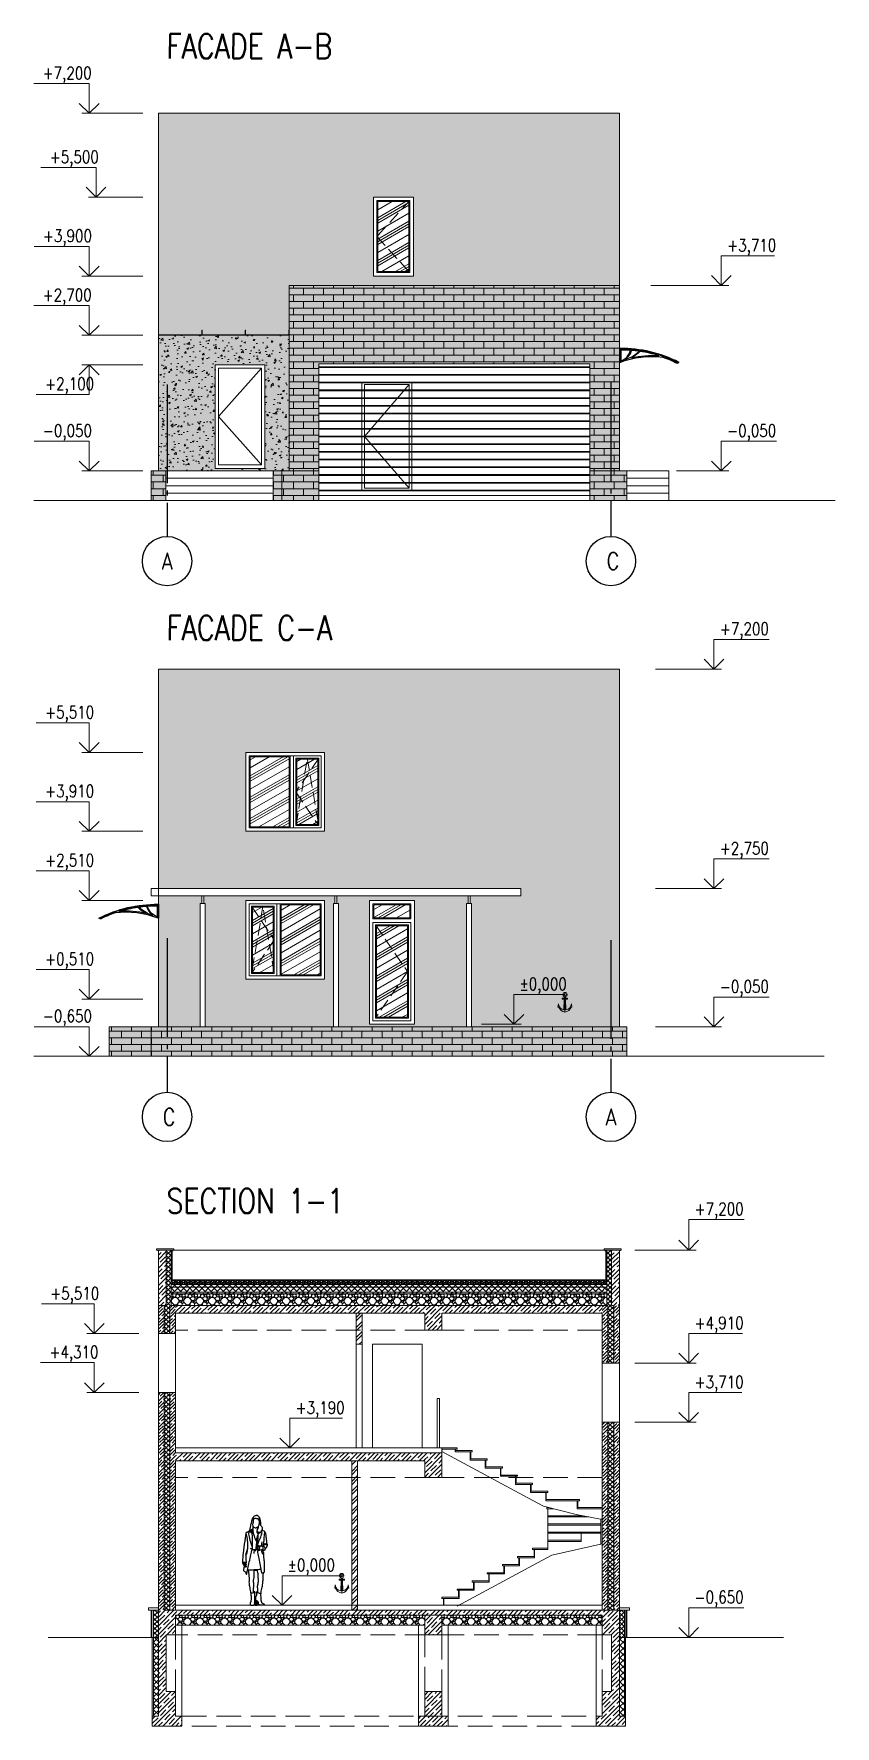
# Model space of a CAD drawing. Header units: millimetres. Extents: x 53645 to 137188, y 78097 to 135533.
# Drawn here: x 88493 to 104742, y 101230 to 135533 of the extents above; entities that cross this region are included whole.
import ezdxf

# ---------------------------------------------------------------- set-up
doc = ezdxf.new("R2010")
doc.units = ezdxf.units.MM
for name, pattern in [('CONTI', [0]), ('GOST2.303 4', [7, 5, -2, 0]), ('GOST2.303 5', [24, 20, -1.5, 1, -1.5])]:
    doc.linetypes.add(name, pattern=pattern)
doc.layers.add('_METALL CONSTR', color=7, linetype='Continuous', true_color=0x373f43)
doc.layers.add('axis_dim', color=40, linetype='CONTI')
doc.layers.add('wall', color=5, linetype='Continuous')
for name, color, linetype, lineweight in [('doors_windows', 4, 'Continuous', 5), ('hatch', 7, 'Continuous', 5), ('mark', 174, 'Continuous', 15), ('Wall2', 5, 'Continuous', 5)]:
    doc.layers.add(name, color=color, linetype=linetype, lineweight=lineweight)
doc.styles.add('$DDT_AUDIT_GENERATED_(7E2899)_FixedEmptyName', font='ltypeshp.shx')
doc.styles.add('GOST 2.304', font='CS_Gost2304.shx', dxfattribs={"width": 0.8, "oblique": 15})
pattern_1 = [(50, (28734.67, -25969.97), (364.36934, -31.87817), [38.1, -419.1]), (355, (28734.67, -25969.97), (-70.48684, 382.1137), [30.48, -335.2812]), (100.45144, (28765.03, -25972.63), (293.8825, 350.2355), [32.38, -356.1805]), (46.1842, (28734.67, -25868.37), (542.1581, -84.0847), [57.15, -628.65]), (96.63556, (28779.85, -25875.4), (474.8083, 494.8522), [48.57, -534.2712]), (351.18415, (28734.67, -25868.4), (474.8083, 494.8522), [45.72, -502.9195]), (21, (28785.47, -25893.77), (303.2288, -204.5304), [38.1, -419.1]), (326, (28785.47, -25893.77), (123.60406, 368.3759), [30.48, -335.28]), (71.45144, (28810.74, -25910.8), (426.83284, 163.84554), [32.38, -356.1799]), (37.5, (28734.67, -25969.97), (6.17721, 169.11008), [0, -331.216, 0, -340.36, 0, -336.55]), (7.5, (28734.67, -25969.97), (133.63933, 200.36115), [0, -194.056, 0, -323.596, 0, -128.27]), (327.5, (28621.38, -25969.97), (271.18119, -11.45749), [0, -127, 0, -396.24, 0, -525.78]), (317.5, (28570.58, -25969.97), (296.25836, 50.85298), [0, -165.1, 0, -263.144, 0, -373.38])]
pattern_2 = [(0, (28734.67, -25969.97), (0, 135.4836), []), (90, (28734.67, -25969.97), (-203.2, 135.4836), [135.4836, -135.4836])]

msp = doc.modelspace()

# ---------------------------------------------------------------- texts
at = {"layer": 'axis_dim', "color": 18, "linetype": 'Continuous', "lineweight": 25, "ltscale": 100, "true_color": 0x000000, "char_height": 350, "attachment_point": 1, "style": 'GOST 2.304'}
for s, insert, width in [('\\Fsimplex.shx;\\W0.8000000000;\\Q0.2617993878;\\T1.0000000000;\\o\\lА', (91067.2, 125021.2), 492.949), ('{\\Fsimplex|c0;\\Q0.2618;C}', (100109.3, 125021.2), 528.868), ('{\\Fsimplex|c0;\\Q0.2618;C}', (91109.3, 113755.2), 528.868), ('\\Fsimplex.shx;\\W0.8000000000;\\Q0.2617993878;\\T1.0000000000;\\o\\lА', (100067.2, 113755.2), 492.949), ('\\Fsimplex.shx;\\W0.8000000000;\\Q0.2617993878;\\T1.0000000000;\\o\\lА', (100067.2, 113755.2), 492.949)]:
    msp.add_mtext(s, dxfattribs=dict(at, insert=insert, width=width))
at = {"layer": 'mark', "linetype": 'Continuous', "ltscale": 100, "attachment_point": 1}
for s, insert, char_height, width, style in [('{\\Fsimplex|c0;\\Q0.2618;\\W0.8;FACADE A-B}', (91183.1, 135533.3), 500, 6038.242, '$DDT_AUDIT_GENERATED_(7E2899)_FixedEmptyName'), ('\\Fsimplex.shx;\\W0.8000000000;\\Q0.2617993878;\\T1.0000000000;\\o\\l+7,200', (88671.4, 134864.5), 250, 1253.816, 'GOST 2.304'), ('\\Fsimplex.shx;\\W0.8000000000;\\Q0.2617993878;\\T1.0000000000;\\o\\l+5,500', (88815.3, 133164.5), 250, 1253.816, 'GOST 2.304'), ('\\Fsimplex.shx;\\W0.8000000000;\\Q0.2617993878;\\T1.0000000000;\\o\\l+3,900', (88676.4, 131564.5), 250, 1253.816, 'GOST 2.304'), ('\\Fsimplex.shx;\\W0.8000000000;\\Q0.2617993878;\\T1.0000000000;\\o\\l+3,710', (102551.8, 131374.5), 250, 1215.72, 'GOST 2.304'), ('\\Fsimplex.shx;\\W0.8000000000;\\Q0.2617993878;\\T1.0000000000;\\o\\l+2,700', (88671.4, 130364.5), 250, 1253.816, 'GOST 2.304'), ('\\Fsimplex.shx;\\W0.8000000000;\\Q0.2617993878;\\T1.0000000000;\\o\\l+2,100', (88721.4, 128564.5), 250, 1215.72, 'GOST 2.304'), ('\\Fsimplex.shx;\\W0.8000000000;\\Q0.2617993878;\\T1.0000000000;\\o\\l-0,050', (88676.4, 127614.5), 250, 1253.816, 'GOST 2.304'), ('\\Fsimplex.shx;\\W0.8000000000;\\Q0.2617993878;\\T1.0000000000;\\o\\l-0,050', (102551.8, 127614.5), 250, 1253.816, 'GOST 2.304'), ('{\\Fsimplex|c0;\\Q0.2618;\\W0.8;FACADE C-A}', (91183.1, 123741.4), 500, 6038.242, '$DDT_AUDIT_GENERATED_(7E2899)_FixedEmptyName'), ('\\Fsimplex.shx;\\W0.8000000000;\\Q0.2617993878;\\T1.0000000000;\\o\\l+7,200', (102403.2, 123598.4), 250, 1253.816, 'GOST 2.304'), ('\\Fsimplex.shx;\\W0.8000000000;\\Q0.2617993878;\\T1.0000000000;\\o\\l+5,510', (88721.4, 121908.4), 250, 1215.72, 'GOST 2.304'), ('\\Fsimplex.shx;\\W0.8000000000;\\Q0.2617993878;\\T1.0000000000;\\o\\l+3,910', (88721.4, 120308.4), 250, 1215.72, 'GOST 2.304'), ('\\Fsimplex.shx;\\W0.8000000000;\\Q0.2617993878;\\T1.0000000000;\\o\\l+2,750', (102403.2, 119148.4), 250, 1253.816, 'GOST 2.304'), ('\\Fsimplex.shx;\\W0.8000000000;\\Q0.2617993878;\\T1.0000000000;\\o\\l+2,510', (88721.4, 118908.4), 250, 1215.72, 'GOST 2.304'), ('\\Fsimplex.shx;\\W0.8000000000;\\Q0.2617993878;\\T1.0000000000;\\o\\l+0,510', (88721.4, 116908.4), 250, 1215.72, 'GOST 2.304'), ('{\\Fsimplex|c0;\\Q0.2618;%%P\\Fsimplex|c204;0,000}', (98339.8, 116398.4), 250, 1012.622, 'GOST 2.304'), ('\\Fsimplex.shx;\\W0.8000000000;\\Q0.2617993878;\\T1.0000000000;\\o\\l-0,050', (102403.2, 116348.4), 250, 1253.816, 'GOST 2.304'), ('\\Fsimplex.shx;\\W0.8000000000;\\Q0.2617993878;\\T1.0000000000;\\o\\l-0,650', (88676.4, 115748.4), 250, 1253.816, 'GOST 2.304'), ('{\\Fsimplex|c0;\\Q0.2618;\\W0.8;SECTION 1-1}', (91183.1, 112126.3), 500, 6038.242, '$DDT_AUDIT_GENERATED_(7E2899)_FixedEmptyName'), ('\\Fsimplex.shx;\\W0.8000000000;\\Q0.2617993878;\\T1.0000000000;\\o\\l+7,200', (101891.7, 111840), 250, 1253.816, 'GOST 2.304'), ('\\Fsimplex.shx;\\W0.8000000000;\\Q0.2617993878;\\T1.0000000000;\\o\\l+5,510', (88824.4, 110129.9), 250, 1215.72, 'GOST 2.304'), ('\\Fsimplex.shx;\\W0.8000000000;\\Q0.2617993878;\\T1.0000000000;\\o\\l+4,910', (101891.7, 109529.9), 250, 1215.72, 'GOST 2.304'), ('\\Fsimplex.shx;\\W0.8000000000;\\Q0.2617993878;\\T1.0000000000;\\o\\l+4,310', (88809.4, 108939.9), 250, 1215.72, 'GOST 2.304'), ('\\Fsimplex.shx;\\W0.8000000000;\\Q0.2617993878;\\T1.0000000000;\\o\\l+3,710', (101891.7, 108329.9), 250, 1215.72, 'GOST 2.304'), ('\\Fsimplex.shx;\\W0.8000000000;\\Q0.2617993878;\\T1.0000000000;\\o\\l+3,190', (93800.5, 107809.9), 250, 1215.72, 'GOST 2.304'), ('{\\Fsimplex|c0;\\Q0.2618;%%P\\Fsimplex|c204;0,000}', (93639.3, 104619.9), 250, 1012.622, 'GOST 2.304'), ('\\Fsimplex.shx;\\W0.8000000000;\\Q0.2617993878;\\T1.0000000000;\\o\\l-0,650', (101891.7, 103969.9), 250, 1253.816, 'GOST 2.304')]:
    msp.add_mtext(s, dxfattribs=dict(at, insert=insert, char_height=char_height, width=width, style=style))

# ---------------------------------------------------------------- blocks, each defined once
blk = doc.blocks.new('roof')
at = {"layer": '_METALL CONSTR', "ltscale": 50}
for points in [[(136002, 141584), (136002, 141314, 0.117954), (135129, 141422, 0.032253), (134833, 141296), (134824, 141314, -0.121584)], [(135592, 141537, 0.083647), (135766, 141406, 0.073117), (135212, 141450, -0.039069)], [(135611, 141540, -0.015642), (135766, 141557, 0.17575), (135893, 141372, 0.0051), (135856, 141383, -0.11537)], [(135782, 141558, -0.020051), (135982, 141564), (135982, 141343, 0.00066), (135977, 141344, -0.244155)]]:
    blk.add_lwpolyline(points, format="xyb", close=True, dxfattribs=at)
blk.add_lwpolyline([(136002, 141594), (136007, 141594), (136007, 141314), (136002, 141314)], close=True, dxfattribs=at)
at = {"layer": 'doors_windows', "color": 5, "lineweight": 25, "ltscale": 50}
blk.add_lwpolyline([(136002, 141594), (136002, 141584, 0.123492), (134807, 141305), (134802, 141314, -0.123475)], format="xyb", close=True, dxfattribs=at)
blk = doc.blocks.new('girl 37_cad-block.com')
at = {"color": 0}
for points in [[(30, 1109), (28, 1101, 0.104052), (27, 1072, 0.006348), (50, 947), (91, 732), (101, 687, -0.025346), (103, 669, 0.166038), (110, 655, 0.312294), (115, 654), (133, 659, 0.055414), (164, 673, 0.271428), (168, 680), (166, 771), (164, 871, 0.017728), (162, 909, 0.011077), (147, 1033), (147, 1033, 0.00819), (150, 1029, 0.18082), (152, 1027, 0.454539), (155, 1028, 0.155487), (155, 1031, -0.08511), (152, 1048, 0.067188), (150, 1065, 0.047675), (141, 1090, 0.138327), (139, 1092), (135, 1122), (144, 1118, 0.130841), (159, 1115, 0.159722), (174, 1121, 0.122222), (177, 1126, -0.071858), (186, 1143, 0.017443), (206, 1170, 0.084426), (214, 1188, -0.104597), (219, 1199, 0.194683), (227, 1224, 0.115988), (221, 1241, -0.101296), (215, 1257, -0.047526), (213, 1276, 0.049116), (211, 1305, -0.018224), (202, 1380, 0.023422), (191, 1456, 0.126379), (179, 1482), (179, 1484, 0.124438), (179, 1485, 0.056411), (167, 1493), (167, 1497, 0.249091), (164, 1500, 0.04496), (110, 1520), (116, 1527, 0.115701), (129, 1552, 0.240981), (121, 1584, -0.00083), (96, 1613, -0.178942), (90, 1629, -0.013353), (91, 1657, 0.068342), (88, 1698, -0.019497), (81, 1734, 0.162224), (49, 1799, 0.102673), (22, 1817, 0.244932), (5, 1816), (4, 1817, 0.173124), (-6, 1820, 0.1484), (-41, 1807, 0.150696), (-83, 1749, 0.045814), (-104, 1664, -0.075685), (-115, 1628, 0.075052), (-120, 1611, -0.012335), (-130, 1553, 0.114099), (-130, 1535, -0.110968), (-129, 1526, -0.104852), (-132, 1520, -0.190475), (-133, 1519, -0.071619), (-144, 1519), (-141, 1517, 0.149641), (-132, 1517), (-131, 1513), (-132, 1512, -0.215186), (-142, 1512), (-140, 1511, 0.296557), (-130, 1511), (-132, 1508)], [(-81, 1473), (-94, 1488, -0.166839), (-103, 1513, -0.220845), (-94, 1534, -0.004237), (-76, 1550, 0.253332), (-63, 1584, 0.013287), (-70, 1628, -0.157977), (-66, 1658, 0.086058), (-58, 1688, -0.044178), (-47, 1748, -0.351117), (-18, 1768, -0.123706), (-3, 1764, 0.010953)], [(4, 1760, 0.171836), (12, 1758, -0.067699), (30, 1758, -0.337063), (66, 1723, 0.035606), (76, 1672, -0.023171), (85, 1636, 0.830315)], [(12, 1758), (21, 1757, -0.160914), (36, 1748, -0.133573), (55, 1711, -0.04473), (58, 1686, 0.154865), (68, 1660, -0.083594), (81, 1635, 0.72642)], [(-275, 855), (-275, 870, -0.024985), (-272, 935, -0.000767), (-260, 1054, -0.01248), (-228, 1300, 0.011087), (-215, 1398, -0.040042), (-207, 1442, -0.910059)], [(-246, 796), (-260, 725, 0.033808), (-262, 708, 0.222424), (-260, 702, 0.068844), (-232, 683, -0.065273), (-220, 674, -0.192889), (-213, 660, 0.088126), (-207, 636, 0.305144), (-199, 631, 0.278297), (-195, 634, 0.09012), (-192, 646), (-176, 714), (-149, 842, -0.000507), (-118, 989, -0.016065), (-88, 1110, 0.070208), (-77, 1187, -0.009422), (-76, 1295, 0.031716), (-81, 1448, -0.000706), (-83, 1474, -0.000706)], [(-132, 1508, -0.054474), (-193, 1478, -0.076733), (-198, 1477, 0.154657), (-207, 1474, 0.213154), (-209, 1468, 0.08997), (-207, 1442, -0.02794), (-191, 1373, -0.043056), (-180, 1250, 0.018803), (-176, 1156, -0.163305), (-180, 1143, 0.111314), (-199, 1091, 0.246835), (-196, 1085), (-205, 1062, -0.063866)], [(-132, 1508), (-148, 1481, 0.047952), (-158, 1459, 0.153058), (-158, 1443, -0.021625), (-145, 1388, 0.033844), (-110, 1255, -0.003719), (-86, 1182, -0.093469), (-83, 1158, 0.008758), (-85, 1120, 1.376544)], [(-96, 1484, -0.041181), (-103, 1475), (-101, 1481, 0.170547), (-101, 1487), (-102, 1482, -0.086277), (-108, 1473), (-106, 1478, 0.121817), (-104, 1489), (-106, 1484, -0.160617), (-114, 1475), (-112, 1478, 0.210005), (-111, 1487, 0.102958), (-114, 1493, 0.18805), (-124, 1499, -0.340038), (-130, 1504, -0.021296), (-130, 1511)], [(-96, 1484), (-93, 1480, 0.117372), (-81, 1473, 0.156463)], [(-85, 1518), (-88, 1506, -0.073289), (-94, 1488, -0.073289)], [(-71, 1486), (-78, 1480), (-73, 1488), (-83, 1512), (-85, 1518, -0.093893), (-87, 1527, -0.142762), (-81, 1545, -1.987827)], [(-83, 1476, -0.000293), (-84, 1486, -0.064572), (-83, 1512)], [(-74, 1552), (-69, 1555, 0.229772), (-61, 1564, 0.188777), (-63, 1584, 4.574886)], [(-71, 1486), (-57, 1440, 0.037537), (-7, 1313, 0.055596), (-2, 1305, 0.485737), (-1, 1305, 0.105312), (1, 1311, 0.012318), (9, 1344, -0.030608), (16, 1372, -0.003053), (37, 1435, -0.511668)], [(-68, 1477), (-65, 1483, 0.230886), (-62, 1515, -0.059029), (-69, 1542, -0.208081), (-64, 1558, -3.354433)], [(-65, 1599, 0.058426), (-37, 1574, 0.200294), (-10, 1568, 0.076073), (7, 1574, 0.027084), (32, 1589, 0.171054), (42, 1602, 14.620735)], [(58, 1692), (56, 1660, -0.054962), (50, 1627, -0.004134), (40, 1598, -0.081784), (35, 1587, -0.037454), (20, 1571), (30, 1580, 0.095723), (39, 1592), (30, 1567, -0.043149), (17, 1539), (25, 1552, 0.060706), (38, 1578), (31, 1556, -0.050486), (18, 1522, 0.153871), (12, 1490, 0.203787), (34, 1454), (30, 1460, -0.239446), (26, 1502, -3.974537)], [(41, 1469), (34, 1401, -0.000723), (26, 1325, 0.036333), (22, 1205), (26, 1207), (27, 1223, -0.085473), (36, 1258, 0.0155), (84, 1370, 0.005664), (99, 1412, 0.027035), (110, 1449, -0.033471), (116, 1466, 0.47566), (108, 1479, 0.036921), (99, 1480, 0.000153), (89, 1480, 4.688077)], [(26, 1502, 0.194942), (34, 1461), (33, 1465, -0.329332), (34, 1469, -0.187375), (44, 1472, 0.269014), (50, 1475), (46, 1469, 0.36402), (46, 1468, 0.311079), (48, 1468, 0.093862), (61, 1477, 0.090217), (67, 1487)], [(59, 1476), (56, 1472, -0.077011), (53, 1468), (56, 1470, 0.127246), (71, 1483), (66, 1475, -0.157662), (64, 1473), (65, 1473, 0.208247), (76, 1481), (73, 1476, -0.168328), (68, 1472), (71, 1472, 0.178763), (78, 1477, 0.030701), (83, 1485), (81, 1479, -0.112033), (78, 1475), (82, 1477, -0.013683), (89, 1480, 0.358833), (96, 1493, -0.120856), (96, 1497), (100, 1493, 0.256962), (109, 1490, 0.405719), (111, 1492), (111, 1492, -0.454873), (108, 1491, -0.237487), (105, 1499), (115, 1505, 0.179497), (121, 1511), (118, 1509, -0.280991), (112, 1508), (116, 1514, 0.224801), (118, 1518), (117, 1516, -0.318392), (108, 1511, -0.624418), (106, 1515, 0.022274), (110, 1520, -0.896293)], [(167, 1493), (168, 1483, -0.059712), (167, 1470, 0.044776), (153, 1347, -0.047391), (142, 1253, 0.007911), (132, 1202, 1.195406)], [(179, 1482), (175, 1473, 0.055138), (161, 1437, 1.901815)], [(-205, 1062, 0.035618), (-215, 1026, 0.295549), (-212, 1018), (-214, 980, 0.053072), (-210, 917, -0.03971), (-208, 886, -0.114893), (-208, 883), (-207, 866, -0.299765), (-210, 861), (-211, 854, 0.067337), (-209, 838, -0.082824), (-208, 820, -0.261058), (-214, 812, -0.317832), (-223, 814, -0.077858), (-226, 818, -0.095264), (-229, 828, -0.028358), (-229, 844, 0.11878), (-233, 863, -0.003664), (-235, 868, -3.131537)], [(-185, 1087), (-199, 1041, -0.165054), (-203, 1037, 0.100775), (-212, 1027, 0.134786), (-213, 1023, 1.024618)], [(-212, 1018, 0.280318), (-210, 1019, 0.159918), (-210, 1022, -0.204297), (-208, 1028, -0.073654), (-204, 1032, 0.108233), (-197, 1039), (-183, 1087)], [(-196, 1085), (-192, 1093, -0.111561), (-186, 1100, 0.152293), (-184, 1104), (-178, 1126, 0.056306), (-175, 1142, -46.848275)], [(-114, 1149), (-95, 1144, -0.690783), (-95, 1142, -0.180153), (-97, 1142, -0.036661), (-115, 1148, -0.762449), (-114, 1149, 0.063956)], [(-82, 1133), (-67, 1132, -0.034173), (-46, 1128), (-46, 1131, -0.402327), (-44, 1132), (-8, 1132, -0.017355), (16, 1131, -8.482871)], [(-24, 1116), (-13, 1113, 0.021083), (-7, 1111, -0.866247), (-7, 1110, 0.031582), (-17, 1108, 0.032581), (-25, 1106, 9.324398)], [(-2, 1305), (1, 1300, -0.123437), (2, 1296, -0.038435), (-3, 1214, 0.02994), (-8, 1132, 41.323803)], [(119, 1198), (122, 1196, -0.176269), (130, 1187, -0.129889), (135, 1138, -0.312222), (128, 1130, 0.027819), (78, 1116, -0.065964), (58, 1112, -0.293763), (54, 1114), (44, 1110, -0.08423), (34, 1108, -0.132719), (30, 1109, -0.107339), (16, 1122, -0.236019), (15, 1128, -0.071692), (16, 1131, 0.027943), (20, 1137), (14, 1139, -0.342523), (9, 1146, -0.14161), (13, 1155, -0.23932), (16, 1157), (12, 1158, -0.176258), (7, 1163, -0.174314), (6, 1166, -0.043175), (7, 1171), (1, 1176, -0.260067), (-2, 1180, -0.090078), (0, 1188, -0.211959), (3, 1191, -0.147994), (7, 1192), (6, 1193, -0.268791), (4, 1199, -0.135976), (5, 1201, -0.217528), (8, 1202, 0.048721), (15, 1202, 0.107935), (18, 1203, -0.02146), (22, 1205, -8.165782)], [(7, 1192), (10, 1190, 0.131723), (13, 1190, 0.005114), (37, 1191, 0.058684), (52, 1194, -0.032317), (55, 1195, -0.087134)], [(7, 1171), (11, 1170, 0.132344), (18, 1168, 0), (44, 1170, -0.395957)], [(16, 1157), (34, 1153, -0.084232), (46, 1148, 0.282788)], [(20, 1137), (34, 1134, 0.030897), (43, 1132, -0.02261), (51, 1131, 0.106075)], [(26, 1207), (29, 1207, -0.093064), (38, 1206, 0.066197), (44, 1205), (45, 1206, -0.235482), (51, 1208, 0.015286), (72, 1205, 0.004387), (99, 1202, -0.057289), (119, 1198, 0.257962), (125, 1199, -0.261321), (129, 1200, 0.483176), (132, 1202, -0.199189), (144, 1223, -0.089215), (182, 1243, -3.54035)], [(29, 1135), (29, 1132, -0.052423), (29, 1130, 0.327352), (29, 1129, -0.148637), (34, 1125), (35, 1126, -0.260043), (43, 1128, 0.67743), (43, 1129), (41, 1132)], [(54, 1114), (56, 1115), (57, 1115, 0.232952), (61, 1116, 0.105825), (68, 1129, 0.141545), (69, 1186, 0.218922), (53, 1206, 0.286654), (46, 1205, -0.152996), (44, 1205, -4.652069)], [(139, 1092), (135, 1094, 0.114574), (106, 1101, 0.509481), (105, 1100, 0.036234), (108, 1092, -0.033166), (122, 1055, 0.14006), (127, 1047, 0.100216), (137, 1042, -0.15328), (147, 1033, 0.332134)], [(144, 1223), (143, 1228, 0.050468), (140, 1239, -1.994863)], [(217, 1221), (207, 1224, 0.039108), (185, 1229, 0.244543), (147, 1215, 2.028552)], [(149, 1205), (154, 1198, -0.068721), (170, 1167, -0.166441), (170, 1131, 1.876754)], [(203, 1239), (182, 1243, 0.130038), (151, 1241, 2.890663)], [(-210, 861), (-210, 862), (-210, 864, 0.370062), (-210, 867, 0.145715), (-212, 868, 0.085663), (-261, 866, 0.219922), (-275, 856, 0.465995), (-274, 854), (-274, 850, 0.141722), (-271, 843, -0.070052), (-262, 825, 0.004978), (-256, 809, 0.100714), (-251, 802, 0.013092), (-241, 791, 0.019209), (-233, 784, 0.090727), (-228, 781), (-223, 777, 0.120437), (-218, 775, 0.428854), (-217, 775, -0.191915), (-217, 776, 0.245727), (-215, 780, 0.236066), (-220, 790, -0.067177), (-228, 796, -0.02512), (-232, 801, -0.054977), (-238, 812, -0.081069), (-239, 816, 0.05831), (-242, 834, -0.166184), (-242, 836, 0.065192), (-242, 838, -0.040114), (-240, 850, -0.186498), (-237, 854, 0.194881), (-234, 857, -0.353299), (-234, 858, -0.024429), (-231, 857, -1.216811)], [(-240, 828), (-238, 827, -0.140983), (-234, 821, 0.175426), (-232, 819, 0.006902), (-226, 816, -0.158285), (-218, 808, -0.325733), (-219, 803), (-221, 803, -0.108706), (-227, 808, 0.074715), (-234, 812, 0.015622), (-238, 815, -4.794336)], [(-207, 791), (-216, 794, -0.091771), (-224, 799, 0.01551), (-234, 808, -2.826762)], [(-219, 803), (-216, 802, -0.163501), (-209, 797, -0.212888), (-208, 791), (-207, 791), (-205, 788, -0.196061), (-203, 782, -0.175143), (-205, 776, -0.373099), (-207, 776, 0.000336), (-212, 779, -0.006367), (-215, 781, -0.694792)], [(-174, 723), (-166, 721, 0.059979), (-143, 719, 0.002944), (-6, 724, 0.016613), (91, 732, 0.940685)], [(-166, 721), (-153, 620, -0.011237), (-149, 585, -0.034397), (-147, 513, 0.034338), (-146, 426, 0.02783), (-140, 385, -0.006382), (-118, 270, 0.074729), (-112, 252), (-113, 251, 0.307524), (-114, 247, -0.060624), (-112, 233, 0.031899), (-107, 182, 0.021664), (-103, 167), (-104, 160, 0.058409), (-106, 116, -0.082318), (-107, 108, 0.05258), (-111, 84, -0.101537), (-116, 61, 0.152466), (-122, 20, 0.222698), (-112, 4, 0.127885), (-96, 0, 0.023665), (-69, 1, 0.211452), (-38, 17, 0.125594), (-35, 25, 0.153761), (-35, 27), (-34, 31, 0.051407), (-33, 49, -0.020138), (-33, 79, 0.018402), (-32, 186, -0.038936), (-28, 259, 0.175987), (-30, 268, 0.20599), (-37, 273, 0.019549), (-54, 275), (-54, 306, -0.015581), (-52, 375, 0.04177), (-55, 470, -0.095629), (-50, 533, 0.062458), (-41, 595, 0.023262), (-43, 636, -0.001029), (-46, 690, -0.015668), (-48, 722, -4.598909)], [(-47, 708), (-41, 709, -0.021764), (-2, 711, -0.024598), (12, 711, -0.024598)], [(7, 725), (17, 692, -0.080556), (31, 593, 0.056576), (36, 532, -0.022689), (41, 501, -0.090787), (41, 491, 0.015909), (24, 416, 0.088454), (23, 348, -0.043958), (26, 308, -0.048183), (21, 258), (27, 256, -0.000749), (60, 246, 0.091157), (86, 243, 0.271148), (92, 248, 0.059381), (97, 264, -0.005012), (118, 364, 0.042047), (131, 468, -0.031136), (136, 506, 0.079107), (136, 541, -0.07499), (136, 548, 0.061853), (138, 596, -0.078211), (140, 629, 0.043201), (144, 663, -8.546931)], [(-112, 252), (-100, 252, 0.089555), (-54, 258, 0.005082), (-39, 263, 0.397991), (-36, 268, 0.23179), (-37, 270, 0.149043), (-37, 270, 0.079208), (-54, 273, 5.690666)], [(23, 267), (15, 267, 0.116239), (6, 264, 0.313029), (3, 259, -0.005342), (4, 247, -0.063403), (3, 206, -0.087671), (-2, 190, 0.116765), (-19, 129, 0.006522), (-21, 1, 0.251625), (-20, 0), (-17, 0), (17, 0, 0.335935), (18, 1), (19, 85)], [(91, 246), (92, 245, -0.221087), (92, 239, 0.043446), (90, 232, 0.067355), (88, 201, 0), (90, 169, 0.006658), (95, 106, 0.049713), (103, 65, 0.173419), (113, 52, 0.044739), (142, 37, -0.151871), (158, 22, -0.21566), (160, 11, -0.242433), (154, 5, -0.088065), (120, 0, -0.053758), (64, 7, -0.274432), (48, 23, -0.029944), (42, 51, 0.193944), (25, 81, 0.112932), (-5, 95, 0.477132), (-14, 88), (-14, 0)], [(4, 247), (1, 259, -0.155094), (2, 272, -0.343114), (5, 273), (19, 274, -0.379574), (22, 271, -0.056743), (22, 267, -1.412093)], [(7, 265), (7, 269, 0.249383), (5, 272, 0.408), (3, 272, 0.708159)], [(21, 258), (12, 260, -0.178985), (9, 262, -0.450272), (10, 264, -0.090611), (14, 266, -0.034695), (22, 266, -2.601676)]]:
    blk.add_lwpolyline(points, format="xyb", dxfattribs=at)
for points in [[(-46, 1128), (-48, 1052)], [(112, 1285), (102, 1202)], [(-178, 706), (-164, 705)], [(-54, 275), (-54, 258)]]:
    blk.add_lwpolyline(points, dxfattribs=at)
blk.add_circle((-32, 1112), 9.17, dxfattribs=at)

# ---------------------------------------------------------------- hatches: boundary and pattern name
at = {"layer": 'hatch', "ltscale": 75, "true_color": 0xcfd0cf}
h = msp.add_hatch(color=254, dxfattribs=at)
h.paths.add_polyline_path([(100368.8, 133924.5), (91018.8, 133924.5), (91018.8, 129529.5), (91023.8, 129529.5), (91023.8, 129429.5), (91901.3, 129429.5), (91901.3, 129479.5), (91901.3, 129529.5), (91906.3, 129529.5), (91906.3, 129429.5), (92781.3, 129429.5), (92781.3, 129479.5), (92781.3, 129529.5), (92786.3, 129529.5), (92786.3, 129429.5), (93663.8, 129429.5), (93663.8, 129479.5), (93663.8, 129529.5), (93668.8, 130434.5), (100368.8, 130434.5)])
h.paths.add_polyline_path([(96188.8, 132224.5), (96188.8, 130624.5), (95378.8, 130624.5), (95378.8, 132224.5)], flags=16)
at = {"layer": 'hatch', "ltscale": 75}
h = msp.add_hatch(dxfattribs=at)
h.set_pattern_fill('AR-CONC', color=252, scale=2, style=0)
h.set_pattern_definition(pattern_1)
h.paths.add_polyline_path([(100368.8, 133924.5), (91018.8, 133924.5), (91018.8, 129529.5), (91023.8, 129529.5), (91023.8, 129429.5), (91901.3, 129429.5), (91901.3, 129479.5), (91901.3, 129529.5), (91906.3, 129529.5), (91906.3, 129429.5), (92781.3, 129429.5), (92781.3, 129479.5), (92781.3, 129529.5), (92786.3, 129529.5), (92786.3, 129429.5), (93663.8, 129429.5), (93663.8, 129479.5), (93663.8, 129529.5), (93668.8, 130434.5), (100368.8, 130434.5)])
h.paths.add_polyline_path([(96188.8, 132244.5), (96188.8, 130624.5), (95378.8, 130624.5), (95378.8, 132244.5)], flags=16)
at = {"layer": 'hatch', "ltscale": 50, "true_color": 0xb0cfd8}
h = msp.add_hatch(dxfattribs=at)
h.set_pattern_fill('PLASTI', color=9, scale=1500, angle=30, style=0)
h.set_pattern_definition([(30, (76590, -2611.1), (-187.5, 324.7595), []), (30, (76566.54, -2570.5), (-187.5, 324.7595), []), (30, (76543.1, -2529.9), (-187.5, 324.7595), []), (30, (76472.8, -2408.1), (-187.5, 324.7595), [])])
h.paths.add_polyline_path([(95468.8, 132154.5), (96098.8, 132154.5), (96098.8, 130714.5), (95468.8, 130714.5)])
at = {"layer": 'hatch', "ltscale": 75, "true_color": 0x3f3a3a}
for points in [[(93668.8, 130434.5), (100368.8, 130434.5), (100368.8, 126674.5), (99768.8, 126674.5), (99768.8, 128844.5), (94268.8, 128844.5), (94268.8, 126674.5), (93668.8, 126674.5)], [(90018.8, 115408.4), (100518.8, 115408.4), (100518.8, 114808.4), (90018.8, 114808.4)]]:
    msp.add_hatch(color=250, dxfattribs=at).paths.add_polyline_path(points)
at = {"layer": 'hatch', "ltscale": 75, "true_color": 0x2e2e2e}
h = msp.add_hatch(dxfattribs=at)
h.set_pattern_fill('AR-BRSTD', color=250, scale=2, style=0)
h.set_pattern_definition(pattern_2)
h.paths.add_polyline_path([(93668.8, 130434.5), (100368.8, 130434.5), (100368.8, 126674.5), (99768.8, 126674.5), (99768.8, 128844.5), (94268.8, 128844.5), (94268.8, 126674.5), (93668.8, 126674.5)])
at = {"layer": 'hatch', "ltscale": 75, "true_color": 0xcfd0cf}
h = msp.add_hatch(color=254, dxfattribs=at)
h.paths.add_polyline_path([(93668.8, 129424.5), (91018.8, 129424.5), (91018.8, 126674.5), (91168.8, 126674.5), (93668.8, 126674.5)])
h.paths.add_polyline_path([(92168.8, 128824.5), (93178.8, 128824.5), (93178.8, 126724.5), (92168.8, 126724.5)], flags=16)
at = {"layer": 'hatch', "ltscale": 75}
h = msp.add_hatch(dxfattribs=at)
h.set_pattern_fill('AR-CONC', color=252, scale=2, style=0)
h.set_pattern_definition(pattern_1)
h.paths.add_polyline_path([(93668.8, 129424.5), (91018.8, 129424.5), (91018.8, 126674.5), (91168.8, 126674.5), (93668.8, 126674.5)])
h.paths.add_polyline_path([(92168.8, 128848.5), (93178.8, 128848.5), (93178.8, 126724.5), (92168.8, 126724.5)], flags=16)
h = msp.add_hatch(dxfattribs=at)
h.set_pattern_fill('JIS_LC_8A', color=252, scale=20, angle=315, style=0)
h.set_pattern_definition([(0, (28734.67, -25969.97), (6e-14, 156), []), (0, (28748.81, -25984.12), (6e-14, 156), [])])
h.paths.add_polyline_path([(94268.8, 126174.5), (99768.8, 126174.5), (99768.8, 128844.5), (94268.8, 128844.5)])
at = {"layer": 'hatch', "ltscale": 75, "true_color": 0x3f3a3a}
h = msp.add_hatch(color=250, dxfattribs=at)
h.paths.add_polyline_path([(99768.8, 126674.5), (100518.8, 126674.5), (100518.8, 126074.5), (99768.8, 126074.5)])
h.paths.add_polyline_path([(93348.9, 126674.5), (94268.8, 126674.5), (94268.8, 126074.5), (93348.9, 126074.5)])
h.paths.add_polyline_path([(91168.8, 126674.5), (90868.8, 126674.5), (90868.8, 126074.5), (91168.8, 126074.5)])
at = {"layer": 'hatch', "ltscale": 75, "true_color": 0x2e2e2e}
h = msp.add_hatch(dxfattribs=at)
h.set_pattern_fill('AR-BRSTD', color=250, scale=2, style=0)
h.set_pattern_definition(pattern_2)
h.paths.add_polyline_path([(99768.8, 126674.5), (100518.8, 126674.5), (100518.8, 126074.5), (99768.8, 126074.5)])
h.paths.add_polyline_path([(93348.9, 126674.5), (94268.8, 126674.5), (94268.8, 126074.5), (93348.9, 126074.5)])
h.paths.add_polyline_path([(91168.8, 126674.5), (90868.8, 126674.5), (90868.8, 126074.5), (91168.8, 126074.5)])
at = {"layer": 'hatch', "ltscale": 75, "true_color": 0xcfd0cf}
h = msp.add_hatch(color=254, dxfattribs=at)
h.paths.add_polyline_path([(96208.8, 117968.4), (96208.8, 115458.4), (95298.8, 115458.4), (95298.8, 117968.4)], flags=16)
h.paths.add_polyline_path([(94388.8, 119368.4), (92788.8, 119368.4), (92788.8, 120968.4), (94388.8, 120968.4)], flags=16)
h.paths.add_polyline_path([(94388.8, 117968.4), (94388.8, 116368.4), (92788.8, 116368.4), (92788.8, 117968.4)], flags=16)
h.paths.add_polyline_path([(97298.8, 118058.4), (97298.8, 118058.4), (97338.8, 118058.4), (97338.8, 117908.4), (97368.8, 117908.4), (97368.8, 115408.4), (100368.8, 115408.4), (100368.8, 122658.4), (91018.8, 122658.4), (91018.8, 118208.4), (98368.8, 118208.4), (98368.8, 118058.4), (97338.8, 118058.4)])
h.paths.add_polyline_path([(91898.4, 117908.4), (91898.4, 118058.4), (91938.4, 118058.4), (91938.4, 117908.4)], flags=17)
h.paths.add_polyline_path([(91968.4, 117908.4), (91968.4, 115408.4), (94568.5, 115408.4), (94568.5, 117908.4), (94598.5, 117908.4), (94598.5, 118058.4), (94638.5, 118058.4), (94638.5, 117908.4), (94668.5, 117908.4), (94668.5, 115408.4), (97268.8, 115408.4), (97268.8, 117908.4), (97298.8, 117908.4), (97298.8, 118058.4), (91018.8, 118058.4), (91018.8, 115408.4), (91868.4, 115408.4), (91868.4, 117908.4)])
at = {"layer": 'hatch', "ltscale": 75}
h = msp.add_hatch(dxfattribs=at)
h.set_pattern_fill('AR-CONC', color=252, scale=2, style=0)
h.set_pattern_definition([(50, (75030.08, -37236.07), (364.36934, -31.87817), [38.1, -419.1]), (355, (75030.1, -37236.07), (-70.4868, 382.1137), [30.48, -335.2812]), (100.45144, (75060.45, -37238.72), (293.8825, 350.2355), [32.38, -356.1805]), (46.1842, (75030.1, -37134.47), (542.1581, -84.0847), [57.15, -628.65]), (96.63556, (75075.26, -37141.5), (474.8083, 494.8522), [48.57, -534.2712]), (351.18415, (75030.1, -37134.47), (474.8083, 494.8522), [45.72, -502.9195]), (21, (75080.88, -37159.87), (303.2288, -204.5304), [38.1, -419.1]), (326, (75080.9, -37159.87), (123.6041, 368.3759), [30.48, -335.28]), (71.45144, (75106.15, -37176.9), (426.83284, 163.8455), [32.38, -356.1799]), (37.5, (75030.08, -37236.07), (6.17721, 169.11008), [0, -331.216, 0, -340.36, 0, -336.55]), (7.5, (75030.08, -37236.07), (133.63933, 200.36115), [0, -194.056, 0, -323.596, 0, -128.27]), (327.5, (74916.8, -37236.07), (271.18119, -11.45749), [0, -127, 0, -396.24, 0, -525.78]), (317.5, (74866, -37236.07), (296.25836, 50.85298), [0, -165.1, 0, -263.144, 0, -373.38])])
h.paths.add_polyline_path([(96208.8, 117968.4), (96208.8, 115458.4), (95298.8, 115458.4), (95298.8, 117968.4)], flags=16)
h.paths.add_polyline_path([(94388.8, 119368.4), (92788.8, 119368.4), (92788.8, 120958.4), (94388.8, 120958.4)], flags=16)
h.paths.add_polyline_path([(94388.8, 117968.4), (94388.8, 116368.4), (92788.8, 116368.4), (92788.8, 117968.4)], flags=16)
h.paths.add_polyline_path([(97298.8, 118058.4), (97298.8, 118058.4), (97338.8, 118058.4), (97338.8, 117908.4), (97368.8, 117908.4), (97368.8, 115408.4), (100368.8, 115408.4), (100368.8, 122658.4), (91018.8, 122658.4), (91018.8, 118208.4), (98368.8, 118208.4), (98368.8, 118058.4), (97338.8, 118058.4)])
h.paths.add_polyline_path([(91898.4, 117908.4), (91898.4, 118058.4), (91938.4, 118058.4), (91938.4, 117908.4)], flags=17)
h.paths.add_polyline_path([(91968.4, 117908.4), (91968.4, 115408.4), (94568.5, 115408.4), (94568.5, 117908.4), (94598.5, 117908.4), (94598.5, 118058.4), (94638.5, 118058.4), (94638.5, 117908.4), (94668.5, 117908.4), (94668.5, 115408.4), (97268.8, 115408.4), (97268.8, 117908.4), (97298.8, 117908.4), (97298.8, 118058.4), (91018.8, 118058.4), (91018.8, 115408.4), (91868.4, 115408.4), (91868.4, 117908.4)])
at = {"layer": 'hatch', "ltscale": 50, "true_color": 0xb0cfd8}
h = msp.add_hatch(dxfattribs=at)
h.set_pattern_fill('PLASTI', color=9, scale=1500, angle=30, style=0)
h.set_pattern_definition([(30, (73960, -13947.2), (-187.5, 324.7595), []), (30, (73936.55, -13906.6), (-187.5, 324.7595), []), (30, (73913.1, -13866), (-187.5, 324.7595), []), (30, (73842.8, -13744.2), (-187.5, 324.7595), [])])
h.paths.add_polyline_path([(92878.8, 120878.4), (93668.8, 120878.4), (93668.8, 119458.4), (92878.8, 119458.4)])
h = msp.add_hatch(dxfattribs=at)
h.set_pattern_fill('PLASTI', color=9, scale=1500, angle=30, style=0)
h.set_pattern_definition([(30, (74880, -13997.2), (-187.5, 324.7595), []), (30, (74856.55, -13956.6), (-187.5, 324.7595), []), (30, (74833.1, -13916), (-187.5, 324.7595), []), (30, (74762.8, -13794.2), (-187.5, 324.7595), [])])
h.paths.add_polyline_path([(93828.8, 120828.4), (94248.8, 120828.4), (94248.8, 119508.4), (93828.8, 119508.4)])
h = msp.add_hatch(dxfattribs=at)
h.set_pattern_fill('PLASTI', color=9, scale=1500, angle=30, style=0)
h.set_pattern_definition([(30, (152014.66, 22959.3), (-187.5, 324.7595), []), (30, (151991.22, 22999.88), (-187.5, 324.7595), []), (30, (151967.8, 23040.47), (-187.5, 324.7595), []), (30, (151897.47, 23162.26), (-187.5, 324.7595), [])])
h.paths.add_polyline_path([(93348.8, 117828.4), (92928.8, 117828.4), (92928.8, 116508.4), (93348.8, 116508.4)])
h = msp.add_hatch(dxfattribs=at)
h.set_pattern_fill('PLASTI', color=9, scale=1500, angle=30, style=0)
h.set_pattern_definition([(30, (151094.66, 23009.3), (-187.5, 324.7595), []), (30, (151071.22, 23049.88), (-187.5, 324.7595), []), (30, (151047.8, 23090.47), (-187.5, 324.7595), []), (30, (150977.47, 23212.26), (-187.5, 324.7595), [])])
h.paths.add_polyline_path([(94298.8, 117878.4), (93508.8, 117878.4), (93508.8, 116458.4), (94298.8, 116458.4)])
h = msp.add_hatch(dxfattribs=at)
h.set_pattern_fill('PLASTI', color=9, scale=1500, angle=30, style=0)
h.set_pattern_definition([(30, (76390, -16867.2), (-187.5, 324.7595), []), (30, (76366.55, -16826.6), (-187.5, 324.7595), []), (30, (76343.1, -16786), (-187.5, 324.7595), []), (30, (76272.8, -16664.22), (-187.5, 324.7595), [])])
h.paths.add_polyline_path([(95388.8, 117878.4), (96118.8, 117878.4), (96118.8, 117613.4), (95388.8, 117613.4)])
h = msp.add_hatch(dxfattribs=at)
h.set_pattern_fill('PLASTI', color=9, scale=1500, angle=30, style=0)
h.set_pattern_definition([(30, (76390, -17217.2), (-187.5, 324.7595), []), (30, (76366.55, -17176.6), (-187.5, 324.7595), []), (30, (76343.1, -17136), (-187.5, 324.7595), []), (30, (76272.8, -17014.22), (-187.5, 324.7595), [])])
h.paths.add_polyline_path([(95438.8, 117453.4), (96068.8, 117453.4), (96068.8, 115598.4), (95438.8, 115598.4)])
at = {"layer": 'hatch', "ltscale": 75, "true_color": 0x2e2e2e}
h = msp.add_hatch(dxfattribs=at)
h.set_pattern_fill('AR-BRSTD', color=250, scale=2, style=0)
h.set_pattern_definition([(0, (75030.08, -37236.07), (0, 135.4836), []), (90, (75030.08, -37236.07), (-203.2, 135.4836), [135.4836, -135.4836])])
h.paths.add_polyline_path([(90018.8, 115408.4), (100518.8, 115408.4), (100518.8, 114808.4), (90018.8, 114808.4)])

# ---------------------------------------------------------------- linework, layer by layer
at = {"layer": 'axis_dim', "linetype": 'GOST2.303 5', "lineweight": 25, "ltscale": 100}
for points in [[(91193.8, 128425.7), (91193.8, 125346.2)], [(100193.8, 128467.9), (100193.8, 125346.2)], [(91193.8, 117201.8), (91193.8, 114080.2)], [(100193.8, 117159.6), (100193.8, 114080.2)], [(100193.8, 117159.6), (100193.8, 114080.2)]]:
    msp.add_lwpolyline(points, dxfattribs=at)
at = {"layer": 'axis_dim', "color": 18, "linetype": 'Continuous', "lineweight": 25, "ltscale": 100, "true_color": 0x000000}
for centre in [(91193.8, 124846.2), (100193.8, 124846.2), (91193.8, 113580.2), (100193.8, 113580.2), (100193.8, 113580.2)]:
    msp.add_circle(centre, 500, dxfattribs=at)
at = {"layer": 'doors_windows', "lineweight": 20, "ltscale": 50}
for points in [[(95448.8, 132154.5), (96118.8, 132154.5), (96118.8, 130694.5), (95448.8, 130694.5)], [(95468.8, 132134.5), (96098.8, 132134.5), (96098.8, 130714.5), (95468.8, 130714.5)], [(92858.8, 120898.4), (94318.8, 120898.4), (94318.8, 119438.4), (92858.8, 119438.4)], [(92878.8, 120878.4), (93668.8, 120878.4), (93668.8, 119458.4), (92878.8, 119458.4)], [(93688.8, 120898.4), (93758.8, 120898.4), (93758.8, 119438.4), (93688.8, 119438.4)], [(93808.8, 120848.4), (94268.8, 120848.4), (94268.8, 119488.4), (93808.8, 119488.4)], [(93828.8, 120828.4), (94248.8, 120828.4), (94248.8, 119508.4), (93828.8, 119508.4)], [(94318.8, 117898.4), (92858.8, 117898.4), (92858.8, 116438.4), (94318.8, 116438.4)], [(93368.8, 117848.4), (92908.8, 117848.4), (92908.8, 116488.4), (93368.8, 116488.4)], [(93348.8, 117828.4), (92928.8, 117828.4), (92928.8, 116508.4), (93348.8, 116508.4)], [(93488.8, 117898.4), (93418.8, 117898.4), (93418.8, 116438.4), (93488.8, 116438.4)], [(94298.8, 117878.4), (93508.8, 117878.4), (93508.8, 116458.4), (94298.8, 116458.4)], [(95368.8, 117593.4), (96138.8, 117593.4), (96138.8, 117898.4), (95368.8, 117898.4)], [(95388.8, 117613.4), (96118.8, 117613.4), (96118.8, 117878.4), (95388.8, 117878.4)], [(95368.8, 117523.4), (96138.8, 117523.4), (96138.8, 115528.4), (95368.8, 115528.4)], [(95418.8, 117473.4), (96088.8, 117473.4), (96088.8, 115578.4), (95418.8, 115578.4)], [(95438.8, 117453.4), (96068.8, 117453.4), (96068.8, 115598.4), (95438.8, 115598.4)]]:
    msp.add_lwpolyline(points, close=True, dxfattribs=at)
at = {"layer": 'doors_windows', "linetype": 'GOST2.303 4', "lineweight": 20, "ltscale": 50}
for points in [[(96118.8, 132154.5), (95448.8, 131424.5), (96118.8, 130694.5)], [(94268.8, 120848.4), (93808.8, 120168.4), (94268.8, 119488.4)], [(93808.8, 119488.4), (94038.8, 120848.4), (94268.8, 119488.4)], [(92908.8, 117848.4), (93368.8, 117168.4), (92908.8, 116488.4)], [(93368.8, 116488.4), (93138.8, 117848.4), (92908.8, 116488.4)], [(95418.8, 117473.4), (96068.8, 116525.9), (95418.8, 115578.4)]]:
    msp.add_lwpolyline(points, dxfattribs=at)
at = {"layer": 'hatch', "color": 251, "linetype": 'Continuous', "lineweight": 15}
for p, q in [((96768.8, 106844.9), (96768.8, 106869.9)), ((96768.8, 106844.9), (96780.5, 106844.9)), ((97035.2, 106844.9), (97045.2, 106844.9)), ((97035.2, 106814.9), (97045.2, 106814.9)), ((97341.5, 106789.9), (97341.6, 106789.9)), ((97341.6, 106789.9), (97341.6, 106649.9)), ((97341.6, 106789.9), (97351.6, 106789.9)), ((97341.6, 106624.9), (97341.6, 106649.9)), ((97341.6, 106649.9), (97351.6, 106649.9)), ((97647.9, 106624.9), (97648, 106624.9)), ((97648, 106624.9), (97648, 106484.9)), ((97648, 106624.9), (97658, 106624.9)), ((97648, 106459.9), (97648, 106484.9)), ((97648, 106484.9), (97658, 106484.9)), ((97954.3, 106459.9), (97954.4, 106459.9)), ((97954.4, 106459.9), (97954.4, 106319.9)), ((97954.4, 106459.9), (97964.4, 106459.9)), ((97954.4, 106294.9), (97954.4, 106319.9)), ((97954.4, 106319.9), (97964.4, 106319.9)), ((98260.7, 106294.9), (98260.8, 106294.9)), ((98260.8, 106294.9), (98260.8, 106154.9)), ((98260.8, 106294.9), (98270.8, 106294.9)), ((98260.8, 106129.9), (98260.8, 106154.9)), ((98260.8, 106154.9), (98270.8, 106154.9)), ((98567.1, 106129.9), (98567.2, 106129.9)), ((98567.2, 106129.9), (98567.2, 105989.9)), ((98567.2, 106129.9), (98577.2, 106129.9)), ((98567.2, 105964.9), (98567.2, 105989.9)), ((98567.2, 105989.9), (98577.2, 105989.9)), ((98873.5, 105964.9), (98873.6, 105964.9)), ((98873.6, 105964.9), (98873.6, 105824.9)), ((98873.6, 105964.9), (98883.6, 105964.9)), ((98873.6, 105799.9), (98873.6, 105824.9)), ((98873.6, 105824.9), (98883.6, 105824.9)), ((98895.8, 105670.3), (98895.8, 105659.9)), ((98895.8, 105634.9), (98895.8, 105659.9)), ((98895.8, 105659.9), (98935.8, 105659.9)), ((99512.9, 105799.9), (99513.1, 105799.9)), ((99512.9, 105659.9), (99513.1, 105659.9)), ((99524.5, 105799.9), (99513.1, 105799.9)), ((99513.1, 105799.9), (99513.1, 105659.9)), ((99513.1, 105659.9), (99513.1, 105659.9)), ((99513.1, 105634.9), (99513.1, 105659.9)), ((99513.1, 105659.9), (99524.5, 105659.9)), ((100018.8, 105634.9), (100018.8, 105659.9)), ((98895.8, 105634.9), (98920.5, 105634.9)), ((98918.8, 105634.9), (98918.8, 104999.9)), ((98918.8, 105634.9), (98918.8, 105573)), ((98918.8, 105634.9), (99032.7, 105634.9)), ((98918.8, 105494.9), (99611, 105494.9)), ((98918.8, 105469.9), (99747.2, 105469.9)), ((98918.8, 105329.9), (99993.8, 105329.9)), ((98913.6, 104999.9), (98918.8, 104999.9)), ((98913.6, 104974.9), (98913.6, 104999.9)), ((98913.6, 104974.9), (99590.8, 104974.9)), ((98918.8, 105304.9), (99993.8, 105304.9)), ((98918.8, 105164.9), (99993.8, 105164.9)), ((98918.8, 105139.9), (99993.8, 105139.9)), ((98918.8, 104999.9), (98922.9, 104999.9)), ((98918.8, 104974.9), (98918.8, 104809.9)), ((98920.9, 104999.9), (99590.9, 104999.9)), ((98300.8, 104669.9), (98637.2, 104669.9)), ((98300.8, 104644.9), (98300.8, 104669.9)), ((98300.8, 104644.9), (98330.8, 104644.9)), ((98330.8, 104504.9), (98330.8, 104644.9)), ((98330.8, 104644.9), (98340.8, 104644.9)), ((98340.8, 104644.9), (98340.8, 104504.9)), ((98340.8, 104644.9), (98340.9, 104644.9)), ((98607.2, 104834.9), (98918.8, 104834.9)), ((98607.2, 104809.9), (98607.2, 104834.9)), ((98607.2, 104809.9), (98637.2, 104809.9)), ((98637.2, 104669.9), (98637.2, 104809.9)), ((98637.2, 104809.9), (98647.2, 104809.9)), ((98647.2, 104669.9), (98637.2, 104669.9)), ((98647.2, 104809.9), (98647.2, 104669.9)), ((98647.2, 104809.9), (98647.3, 104809.9)), ((98647.2, 104644.9), (98647.2, 104669.9)), ((97688, 104339.9), (98024.4, 104339.9)), ((97688, 104314.9), (97688, 104339.9)), ((97688, 104314.9), (97718, 104314.9)), ((97718, 104174.9), (97718, 104314.9)), ((97718, 104314.9), (97728, 104314.9)), ((97728, 104314.9), (97728, 104174.9)), ((97728, 104314.9), (97728.1, 104314.9)), ((97994.4, 104504.9), (98330.8, 104504.9)), ((97994.4, 104479.9), (97994.4, 104504.9)), ((97994.4, 104479.9), (98024.4, 104479.9)), ((98024.4, 104339.9), (98024.4, 104479.9)), ((98024.4, 104479.9), (98034.4, 104479.9)), ((98034.4, 104339.9), (98024.4, 104339.9)), ((98034.4, 104479.9), (98034.4, 104339.9)), ((98034.4, 104479.9), (98034.5, 104479.9)), ((98034.4, 104314.9), (98034.4, 104339.9)), ((98340.8, 104504.9), (98330.8, 104504.9)), ((98340.8, 104479.9), (98340.8, 104504.9)), ((97075.2, 104009.9), (97411.6, 104009.9)), ((97075.2, 103984.9), (97075.2, 104009.9)), ((97075.2, 103984.9), (97105.2, 103984.9)), ((97105.2, 103844.9), (97105.2, 103984.9)), ((97105.2, 103984.9), (97115.2, 103984.9)), ((97115.2, 103984.9), (97115.2, 103844.9)), ((97115.2, 103984.9), (97115.3, 103984.9)), ((97381.6, 104174.9), (97718, 104174.9)), ((97381.6, 104149.9), (97381.6, 104174.9)), ((97381.6, 104149.9), (97411.6, 104149.9)), ((97411.6, 104009.9), (97411.6, 104149.9)), ((97411.6, 104149.9), (97421.6, 104149.9)), ((97421.6, 104009.9), (97411.6, 104009.9)), ((97421.6, 104149.9), (97421.6, 104009.9)), ((97421.6, 104149.9), (97421.7, 104149.9)), ((97421.6, 103984.9), (97421.6, 104009.9)), ((97728, 104174.9), (97718, 104174.9)), ((97728, 104149.9), (97728, 104174.9)), ((96768.8, 103844.9), (97105.2, 103844.9)), ((96768.8, 103819.9), (96768.8, 103844.9)), ((96768.8, 103819.9), (96798.8, 103819.9)), ((96798.8, 103679.9), (96798.8, 103819.9)), ((96798.8, 103819.9), (96808.8, 103819.9)), ((96808.8, 103819.9), (96808.8, 103679.9)), ((96808.8, 103819.9), (96808.9, 103819.9)), ((97115.2, 103844.9), (97105.2, 103844.9)), ((97115.2, 103819.9), (97115.2, 103844.9))]:
    msp.add_line(p, q, dxfattribs=at)
at = {"layer": 'hatch', "color": 251, "linetype": 'Continuous', "lineweight": 20}
for p, q in [((96768.8, 106823.4), (96780.5, 106844.9)), ((96768.8, 106823.4), (96768.8, 106797.1)), ((97035.1, 106844.9), (96780.5, 106844.9)), ((97341.5, 106789.9), (97035.2, 106789.9)), ((97341.5, 106789.9), (97341.5, 106624.9)), ((97341.6, 106624.9), (97341.5, 106624.9)), ((97647.9, 106624.9), (97341.6, 106624.9)), ((97647.9, 106624.9), (97647.9, 106459.9)), ((97648, 106459.9), (97647.9, 106459.9)), ((97954.3, 106459.9), (97648, 106459.9)), ((97954.3, 106459.9), (97954.3, 106294.9)), ((97954.4, 106294.9), (97954.3, 106294.9)), ((98260.7, 106294.9), (97954.4, 106294.9)), ((98260.7, 106294.9), (98260.7, 106129.9)), ((98260.8, 106129.9), (98260.7, 106129.9)), ((98567.1, 106129.9), (98260.8, 106129.9)), ((98567.1, 106129.9), (98567.1, 105964.9)), ((98567.2, 105964.9), (98567.1, 105964.9)), ((98873.5, 105964.9), (98567.2, 105964.9)), ((98873.5, 105964.9), (98873.5, 105799.9)), ((98873.6, 105799.9), (98873.5, 105799.9)), ((99512.9, 105799.9), (98873.6, 105799.9)), ((99512.9, 105799.9), (99512.9, 105634.9)), ((98942.3, 105469.9), (98942.3, 105469.9)), ((99513.1, 105634.9), (99512.9, 105634.9)), ((100018.8, 105634.9), (99513.1, 105634.9)), ((99993.8, 105352.6), (99993.8, 105426.9)), ((99993.8, 105188.5), (99993.8, 105352.6)), ((100018.8, 105426.9), (100018.8, 105634.9)), ((100018.8, 105352.6), (100018.8, 105426.9)), ((100018.8, 105188.5), (100018.8, 105352.6)), ((98959.9, 105139.9), (98959.9, 105139.9)), ((98985.6, 104974.9), (98985.3, 104974.9)), ((99590.9, 104974.9), (99590.8, 104974.9)), ((99590.9, 105139.9), (99590.9, 104974.9)), ((99993.8, 105022.6), (99993.8, 105188.5)), ((99993.8, 104926.9), (99993.8, 105022.6)), ((100018.8, 105022.6), (100018.8, 105188.5)), ((100018.8, 104926.9), (100018.8, 105022.6)), ((98647.2, 104644.9), (98340.9, 104644.9)), ((98340.9, 104644.9), (98340.9, 104479.9)), ((98647.3, 104644.9), (98647.2, 104644.9)), ((98647.3, 104809.9), (98918.8, 104809.9)), ((98647.3, 104809.9), (98647.3, 104644.9)), ((98704.2, 104539.3), (98997.5, 104697.3)), ((98997.5, 104697.3), (100018.8, 104926.9)), ((99993.8, 104926.9), (100018.8, 104926.9)), ((97075.6, 103662.3), (98704.2, 104539.3)), ((98034.4, 104314.9), (97728.1, 104314.9)), ((97728.1, 104314.9), (97728.1, 104149.9)), ((98034.5, 104314.9), (98034.4, 104314.9)), ((98340.8, 104479.9), (98034.5, 104479.9)), ((98034.5, 104479.9), (98034.5, 104314.9)), ((98340.9, 104479.9), (98340.8, 104479.9)), ((97421.6, 103984.9), (97115.3, 103984.9)), ((97115.3, 103984.9), (97115.3, 103819.9)), ((97421.7, 103984.9), (97421.6, 103984.9)), ((97728, 104149.9), (97421.7, 104149.9)), ((97421.7, 104149.9), (97421.7, 103984.9)), ((97728.1, 104149.9), (97728, 104149.9)), ((97115.2, 103819.9), (96808.9, 103819.9)), ((96808.9, 103819.9), (96808.9, 103679.9)), ((97115.3, 103819.9), (97115.2, 103819.9))]:
    msp.add_line(p, q, dxfattribs=at)
at = {"layer": 'hatch', "color": 251, "ltscale": 100}
msp.add_line((97035.1, 106844.9), (97035.2, 106789.9), dxfattribs=at)
at = {"layer": 'hatch', "color": 251, "lineweight": 0, "ltscale": 100}
for points in [[(91018.8, 110866.1), (91032.8, 110880)], [(91018.8, 110689.3), (91178.8, 110849.3)], [(91018.8, 110777.7), (91073.6, 110832.4)], [(100208.8, 110863.7), (100225.1, 110880)], [(100208.8, 110686.9), (100368.8, 110846.9)], [(100208.8, 110775.3), (100258, 110824.5)], [(100305.8, 110872.2), (100313.5, 110880)], [(91018.8, 110512.5), (91178.8, 110672.5)], [(91018.8, 110424.1), (91092.2, 110497.4)], [(91018.8, 110335.7), (91178.8, 110495.7)], [(91051.5, 110633.6), (91162, 110744)], [(91139.9, 110545.2), (91178.8, 110584.1)], [(100208.8, 110510.1), (100368.8, 110670.1)], [(100208.8, 110333.3), (100368.8, 110493.3)], [(100208.8, 110421.7), (100276.6, 110489.5)], [(100236, 110625.6), (100346.4, 110736.1)], [(100324.3, 110537.2), (100368.8, 110581.7)], [(91018.8, 110158.9), (91178.8, 110318.9)], [(91018.8, 110247.3), (91022.4, 110250.8)], [(91018.8, 110070.6), (91110.7, 110162.4)], [(91018.8, 109982.2), (91178.8, 110142.2)], [(91070.1, 110298.6), (91178.8, 110407.3)], [(91158.5, 110210.2), (91178.8, 110230.6)], [(100208.8, 110156.6), (100368.8, 110316.6)], [(100208.8, 110068.2), (100295.2, 110154.5)], [(100208.8, 109979.8), (100368.8, 110139.8)], [(100254.5, 110290.6), (100365, 110401.1)], [(100342.9, 110202.2), (100368.8, 110228.2)], [(91018.8, 109805.4), (91178.8, 109965.4)], [(91018.8, 109893.8), (91040.9, 109915.8)], [(91061.8, 109760), (91129.3, 109827.5)], [(91088.6, 109963.6), (91178.8, 110053.8)], [(91150.2, 109760), (91178.8, 109788.6)], [(91177, 109875.2), (91178.8, 109877)], [(100208.8, 109803), (100368.8, 109963)], [(100208.8, 109891.4), (100225.3, 109907.9)], [(100254.2, 109760), (100313.7, 109819.5)], [(100273.1, 109955.6), (100368.8, 110051.4)], [(100342.6, 109760), (100368.8, 109786.2)], [(100361.5, 109867.2), (100368.8, 109874.6)], [(91368.8, 109625.1), (91503.7, 109760)], [(91368.8, 109713.4), (91415.3, 109760)], [(91442.2, 109610), (91552.7, 109720.5)], [(91520.5, 109600), (91680.5, 109760)], [(91608.9, 109600), (91641.1, 109632.1)], [(91688.8, 109679.8), (91768.9, 109760)], [(91697.3, 109600), (91857.3, 109760)], [(91785.7, 109600), (91887.7, 109701.9)], [(91874.1, 109600), (92034.1, 109760)], [(91935.4, 109749.7), (91945.7, 109760)], [(91962.5, 109600), (91976.1, 109613.6)], [(92023.8, 109661.3), (92122.5, 109760)], [(92050.8, 109600), (92210.8, 109760)], [(92139.2, 109600), (92222.7, 109683.4)], [(92227.6, 109600), (92387.6, 109760)], [(92270.4, 109731.1), (92299.2, 109760)], [(92358.8, 109642.7), (92469.3, 109753.2)], [(92404.4, 109600), (92564.4, 109760)], [(92492.8, 109600), (92557.7, 109664.8)], [(92581.2, 109600), (92741.2, 109760)], [(92605.4, 109712.6), (92652.8, 109760)], [(92693.8, 109624.2), (92804.3, 109734.6)], [(92758, 109600), (92918, 109760)], [(92846.3, 109600), (92892.6, 109646.3)], [(92934.7, 109600), (93094.7, 109760)], [(92940.4, 109694), (93006.3, 109760)], [(93028.8, 109605.6), (93139.3, 109716.1)], [(93111.5, 109600), (93271.5, 109760)], [(93199.9, 109600), (93227.6, 109627.7)], [(93275.4, 109675.4), (93359.9, 109760)], [(93288.3, 109600), (93448.3, 109760)], [(93376.7, 109600), (93474.2, 109697.5)], [(93465.1, 109600), (93625.1, 109760)], [(93522, 109745.3), (93536.7, 109760)], [(93553.4, 109600), (93562.6, 109609.1)], [(93610.4, 109656.9), (93713.4, 109760)], [(93641.8, 109600), (93801.8, 109760)], [(93730.2, 109600), (93809.2, 109679)], [(93818.6, 109600), (93978.6, 109760)], [(93857, 109726.7), (93890.2, 109760)], [(93945.4, 109638.3), (94055.8, 109748.8)], [(93995.4, 109600), (94155.4, 109760)], [(94083.8, 109600), (94144.2, 109660.4)], [(94172.2, 109600), (94332.2, 109760)], [(94192, 109708.1), (94243.8, 109760)], [(94280.3, 109619.7), (94390.8, 109730.2)], [(94348.9, 109600), (94508.9, 109760)], [(94437.3, 109600), (94479.2, 109641.8)], [(94525.7, 109600), (94685.7, 109760)], [(94526.9, 109689.6), (94597.3, 109760)], [(94615.3, 109601.2), (94725.8, 109711.7)], [(94702.5, 109600), (94862.5, 109760)], [(94773.6, 109759.4), (94774.1, 109760)], [(94790.9, 109600), (94814.2, 109623.3)], [(94861.9, 109671), (94950.9, 109760)], [(94879.3, 109600), (95039.3, 109760)], [(94967.7, 109600), (95060.8, 109693.1)], [(95056, 109600), (95216, 109760)], [(95108.5, 109740.8), (95127.7, 109760)], [(95144.4, 109600), (95149.2, 109604.7)], [(95196.9, 109652.4), (95304.4, 109760)], [(95232.8, 109600), (95392.8, 109760)], [(95321.2, 109600), (95395.8, 109674.5)], [(95409.6, 109600), (95569.6, 109760)], [(95443.5, 109722.3), (95481.2, 109760)], [(95531.9, 109633.9), (95642.4, 109744.4)], [(95586.4, 109600), (95746.4, 109760)], [(95674.8, 109600), (95730.8, 109656)], [(95763.2, 109600), (95923.2, 109760)], [(95778.5, 109703.7), (95834.8, 109760)], [(95866.9, 109615.3), (95977.4, 109725.8)], [(95939.9, 109600), (96099.9, 109760)], [(96028.3, 109600), (96065.8, 109637.4)], [(96113.5, 109685.2), (96188.3, 109760)], [(96116.7, 109600), (96276.7, 109760)], [(96205.1, 109600), (96312.4, 109707.2)], [(96293.5, 109600), (96453.5, 109760)], [(96360.1, 109755), (96365.1, 109760)], [(96381.9, 109600), (96400.8, 109618.9)], [(96448.5, 109666.6), (96541.9, 109760)], [(96470.3, 109600), (96630.3, 109760)], [(96558.7, 109600), (96647.4, 109688.7)], [(96647, 109600), (96807, 109760)], [(96695.1, 109736.4), (96718.7, 109760)], [(96735.4, 109600), (96735.8, 109600.3)], [(96783.5, 109648), (96894, 109758.5)], [(96823.8, 109600), (96983.8, 109760)], [(96912.2, 109600), (96982.4, 109670.1)], [(97000.6, 109600), (97160.6, 109760)], [(97030.1, 109717.9), (97072.2, 109760)], [(97118.5, 109629.5), (97229, 109740)], [(97177.4, 109600), (97337.4, 109760)], [(97265.8, 109600), (97317.4, 109651.6)], [(97354.1, 109600), (97514.1, 109760)], [(97365.1, 109699.3), (97425.8, 109760)], [(97453.5, 109610.9), (97564, 109721.4)], [(97530.9, 109600), (97690.9, 109760)], [(97619.3, 109600), (97652.4, 109633)], [(97700.1, 109680.7), (97779.3, 109760)], [(97707.7, 109600), (97867.7, 109760)], [(97796.1, 109600), (97899, 109702.8)], [(97884.5, 109600), (98044.5, 109760)], [(97946.7, 109750.6), (97956.1, 109760)], [(97972.9, 109600), (97987.4, 109614.4)], [(98035.1, 109662.2), (98132.9, 109760)], [(98061.3, 109600), (98221.3, 109760)], [(98149.6, 109600), (98234, 109684.3)], [(98238, 109600), (98398, 109760)], [(98281.7, 109732), (98309.6, 109760)], [(98370.1, 109643.6), (98480.6, 109754.1)], [(98414.8, 109600), (98574.8, 109760)], [(98503.2, 109600), (98568.9, 109665.7)], [(98591.6, 109600), (98751.6, 109760)], [(98616.7, 109713.4), (98663.2, 109760)], [(98705.1, 109625), (98815.6, 109735.5)], [(98768.4, 109600), (98928.4, 109760)], [(98856.7, 109600), (98903.9, 109647.1)], [(98945.1, 109600), (99105.1, 109760)], [(98951.7, 109694.9), (99016.7, 109760)], [(99040.1, 109606.5), (99150.5, 109717)], [(99121.9, 109600), (99281.9, 109760)], [(99210.3, 109600), (99238.9, 109628.6)], [(99286.7, 109676.3), (99370.3, 109760)], [(99298.7, 109600), (99458.7, 109760)], [(99387.1, 109600), (99485.5, 109698.4)], [(99475.5, 109600), (99635.5, 109760)], [(99533.3, 109746.1), (99547.1, 109760)], [(99563.9, 109600), (99573.9, 109610)], [(99621.7, 109657.8), (99723.9, 109760)], [(99652.2, 109600), (99812.2, 109760)], [(99740.6, 109600), (99820.5, 109679.8)], [(99829, 109600), (99989, 109760)], [(99868.3, 109727.6), (99900.6, 109760)], [(99956.6, 109639.2), (100018.8, 109701.4)], [(100005.8, 109600), (100018.8, 109613)], [(91520.9, 106683.5), (91607.3, 106769.9)], [(91535.7, 106609.9), (91695.7, 106769.9)], [(91624.1, 106609.9), (91719.7, 106705.6)], [(91712.5, 106609.9), (91872.5, 106769.9)], [(91767.5, 106753.3), (91784.1, 106769.9)], [(91855.9, 106664.9), (91960.9, 106769.9)], [(91889.3, 106609.9), (92049.3, 106769.9)], [(91977.7, 106609.9), (92054.7, 106687)], [(92066, 106609.9), (92226, 106769.9)], [(92102.5, 106734.7), (92137.7, 106769.9)], [(92190.8, 106646.4), (92301.3, 106756.8)], [(92242.8, 106609.9), (92402.8, 106769.9)], [(92419.6, 106609.9), (92579.6, 106769.9)], [(92437.4, 106716.2), (92491.2, 106769.9)], [(92525.8, 106627.8), (92636.3, 106738.3)], [(92596.4, 106609.9), (92756.4, 106769.9)], [(92772.4, 106697.6), (92844.8, 106769.9)], [(92773.2, 106609.9), (92933.2, 106769.9)], [(92861.5, 106609.9), (92971.3, 106719.7)], [(92949.9, 106609.9), (93109.9, 106769.9)], [(93019, 106767.5), (93021.5, 106769.9)], [(93107.4, 106679.1), (93198.3, 106769.9)], [(93126.7, 106609.9), (93286.7, 106769.9)], [(93215.1, 106609.9), (93306.3, 106701.2)], [(93303.5, 106609.9), (93463.5, 106769.9)], [(93354, 106748.9), (93375.1, 106769.9)], [(93442.4, 106660.5), (93551.9, 106769.9)], [(93480.3, 106609.9), (93640.3, 106769.9)], [(93657, 106609.9), (93817, 106769.9)], [(93689, 106730.3), (93728.6, 106769.9)], [(93777.4, 106641.9), (93887.9, 106752.4)], [(93833.8, 106609.9), (93993.8, 106769.9)], [(94010.6, 106609.9), (94170.6, 106769.9)], [(94024, 106711.8), (94082.2, 106769.9)], [(94112.4, 106623.4), (94222.9, 106733.9)], [(94187.4, 106609.9), (94347.4, 106769.9)], [(94359, 106693.2), (94435.8, 106769.9)], [(94364.1, 106609.9), (94524.1, 106769.9)], [(94452.5, 106609.9), (94557.9, 106715.3)], [(94540.9, 106609.9), (94700.9, 106769.9)], [(94605.6, 106763), (94612.5, 106769.9)], [(94694, 106674.6), (94789.3, 106769.9)], [(94717.7, 106609.9), (94877.7, 106769.9)], [(94806.1, 106609.9), (94892.9, 106696.7)], [(94894.5, 106609.9), (95054.5, 106769.9)], [(94940.6, 106744.5), (94966.1, 106769.9)], [(95029, 106656.1), (95139.5, 106766.6)], [(95071.2, 106609.9), (95231.2, 106769.9)], [(95248, 106609.9), (95408, 106769.9)], [(95275.6, 106725.9), (95319.6, 106769.9)], [(95364, 106637.5), (95474.5, 106748)], [(95424.8, 106609.9), (95584.8, 106769.9)], [(95601.6, 106609.9), (95761.6, 106769.9)], [(95610.6, 106707.3), (95673.2, 106769.9)], [(95699, 106619), (95809.5, 106729.4)], [(95778.4, 106609.9), (95938.4, 106769.9)], [(95945.6, 106688.8), (96026.7, 106769.9)], [(95955.1, 106609.9), (96115.1, 106769.9)], [(96043.5, 106609.9), (96144.5, 106710.9)], [(96131.9, 106609.9), (96291.9, 106769.9)], [(96192.2, 106758.6), (96203.5, 106769.9)], [(96280.6, 106670.2), (96380.3, 106769.9)], [(96308.7, 106609.9), (96418.8, 106720.1)], [(91447.3, 106609.9), (91473.1, 106635.8)], [(91800.9, 106609.9), (91808.1, 106617.2)], [(92331.2, 106609.9), (92389.7, 106668.5)], [(92684.8, 106609.9), (92724.7, 106649.9)], [(93038.3, 106609.9), (93059.7, 106631.3)], [(93391.9, 106609.9), (93394.7, 106612.8)], [(93568.6, 106609.9), (93641.3, 106682.6)], [(93922.2, 106609.9), (93976.3, 106664)], [(94275.8, 106609.9), (94311.3, 106645.5)], [(94629.3, 106609.9), (94646.3, 106626.9)], [(95159.6, 106609.9), (95227.9, 106678.2)], [(95513.2, 106609.9), (95562.9, 106659.6)], [(95866.7, 106609.9), (95897.9, 106641.1)], [(96220.3, 106609.9), (96232.8, 106622.5)], [(96397.1, 106609.9), (96418.8, 106631.7)], [(91368.8, 103526.3), (91393.6, 103551)], [(91410.9, 103479.9), (91510.9, 103579.9)], [(91529.7, 103510.3), (91599.3, 103579.9)], [(91587.7, 103479.9), (91687.7, 103579.9)], [(91676.1, 103479.9), (91728.6, 103532.4)], [(91764.5, 103479.9), (91864.5, 103579.9)], [(91864.7, 103491.8), (91952.9, 103579.9)], [(91941.2, 103479.9), (92041.2, 103579.9)], [(92029.6, 103479.9), (92063.6, 103513.9)], [(92111.3, 103561.6), (92129.6, 103579.9)], [(92118, 103479.9), (92218, 103579.9)], [(92206.4, 103479.9), (92306.4, 103579.9)], [(92294.8, 103479.9), (92394.8, 103579.9)], [(92383.2, 103479.9), (92398.6, 103495.3)], [(92446.3, 103543), (92483.2, 103579.9)], [(92471.6, 103479.9), (92571.6, 103579.9)], [(92560, 103479.9), (92645.2, 103565.1)], [(92648.4, 103479.9), (92748.4, 103579.9)], [(92781.3, 103524.5), (92836.7, 103579.9)], [(92825.1, 103479.9), (92925.1, 103579.9)], [(92913.5, 103479.9), (92980.2, 103546.6)], [(93001.9, 103479.9), (93101.9, 103579.9)], [(93116.3, 103505.9), (93190.3, 103579.9)], [(93178.7, 103479.9), (93278.7, 103579.9)], [(93267.1, 103479.9), (93315.1, 103528)], [(93355.5, 103479.9), (93455.5, 103579.9)], [(93362.9, 103575.7), (93367.1, 103579.9)], [(93451.3, 103487.4), (93543.9, 103579.9)], [(93532.2, 103479.9), (93632.2, 103579.9)], [(93620.6, 103479.9), (93650.1, 103509.5)], [(93697.9, 103557.2), (93720.6, 103579.9)], [(93709, 103479.9), (93809, 103579.9)], [(93797.4, 103479.9), (93896.7, 103579.3)], [(93885.8, 103479.9), (93985.8, 103579.9)], [(93974.2, 103479.9), (93985.1, 103490.9)], [(94032.9, 103538.6), (94074.2, 103579.9)], [(94062.6, 103479.9), (94162.6, 103579.9)], [(94151, 103479.9), (94231.7, 103560.7)], [(94239.3, 103479.9), (94339.3, 103579.9)], [(94367.9, 103520.1), (94427.7, 103579.9)], [(94416.1, 103479.9), (94516.1, 103579.9)], [(94504.5, 103479.9), (94566.7, 103542.2)], [(94592.9, 103479.9), (94692.9, 103579.9)], [(94702.8, 103501.5), (94781.3, 103579.9)], [(94769.7, 103479.9), (94869.7, 103579.9)], [(94858.1, 103479.9), (94901.7, 103523.6)], [(94946.5, 103479.9), (95046.5, 103579.9)], [(94949.4, 103571.3), (94958.1, 103579.9)], [(95037.8, 103482.9), (95134.8, 103579.9)], [(95123.2, 103479.9), (95223.2, 103579.9)], [(95211.6, 103479.9), (95236.7, 103505)], [(95284.4, 103552.8), (95311.6, 103579.9)], [(95300, 103479.9), (95400, 103579.9)], [(95388.4, 103479.9), (95483.3, 103574.9)], [(95476.8, 103479.9), (95576.8, 103579.9)], [(95565.2, 103479.9), (95571.7, 103486.5)], [(95619.4, 103534.2), (95665.2, 103579.9)], [(95653.6, 103479.9), (95753.6, 103579.9)], [(95741.9, 103479.9), (95818.3, 103556.3)], [(95830.3, 103479.9), (95930.3, 103579.9)], [(95954.4, 103515.6), (96018.7, 103579.9)], [(96007.1, 103479.9), (96107.1, 103579.9)], [(96095.5, 103479.9), (96153.3, 103537.7)], [(96183.9, 103479.9), (96283.9, 103579.9)], [(96289.4, 103497.1), (96372.3, 103579.9)], [(96360.7, 103479.9), (96460.7, 103579.9)], [(96449.1, 103479.9), (96488.3, 103519.2)], [(96536, 103566.9), (96549.1, 103579.9)], [(96537.4, 103479.9), (96637.4, 103579.9)], [(96625.8, 103479.9), (96725.8, 103579.9)], [(96714.2, 103479.9), (96814.2, 103579.9)], [(96802.6, 103479.9), (96823.3, 103500.6)], [(96871, 103548.3), (96902.6, 103579.9)], [(96891, 103479.9), (96991, 103579.9)], [(96979.4, 103479.9), (97069.9, 103570.4)], [(97067.8, 103479.9), (97167.8, 103579.9)], [(97156.2, 103479.9), (97158.3, 103482.1)], [(97206, 103529.8), (97256.2, 103579.9)], [(97244.5, 103479.9), (97344.5, 103579.9)], [(97332.9, 103479.9), (97404.9, 103551.9)], [(97421.3, 103479.9), (97521.3, 103579.9)], [(97541, 103511.2), (97609.7, 103579.9)], [(97598.1, 103479.9), (97698.1, 103579.9)], [(97686.5, 103479.9), (97739.9, 103533.3)], [(97774.9, 103479.9), (97874.9, 103579.9)], [(97876, 103492.7), (97963.3, 103579.9)], [(97951.7, 103479.9), (98051.7, 103579.9)], [(98040, 103479.9), (98074.9, 103514.8)], [(98122.6, 103562.5), (98140, 103579.9)], [(98128.4, 103479.9), (98228.4, 103579.9)], [(98216.8, 103479.9), (98316.8, 103579.9)], [(98305.2, 103479.9), (98405.2, 103579.9)], [(98393.6, 103479.9), (98409.8, 103496.2)], [(98457.6, 103543.9), (98493.6, 103579.9)], [(98482, 103479.9), (98582, 103579.9)], [(98570.4, 103479.9), (98656.5, 103566)], [(98658.8, 103479.9), (98758.8, 103579.9)], [(98792.6, 103525.4), (98847.2, 103579.9)], [(98835.5, 103479.9), (98935.5, 103579.9)], [(98923.9, 103479.9), (98991.4, 103547.5)], [(99012.3, 103479.9), (99112.3, 103579.9)], [(99127.6, 103506.8), (99200.7, 103579.9)], [(99189.1, 103479.9), (99289.1, 103579.9)], [(99277.5, 103479.9), (99326.4, 103528.9)], [(99365.9, 103479.9), (99465.9, 103579.9)], [(99374.2, 103576.6), (99377.5, 103579.9)], [(99462.6, 103488.2), (99554.3, 103579.9)], [(99542.6, 103479.9), (99642.6, 103579.9)], [(99631, 103479.9), (99661.4, 103510.3)], [(99709.2, 103558.1), (99731, 103579.9)], [(99719.4, 103479.9), (99819.4, 103579.9)], [(99807.8, 103479.9), (99907.8, 103579.9)], [(99896.2, 103479.9), (99996.2, 103579.9)], [(99984.6, 103479.9), (99996.4, 103491.8)], [(91018.8, 102911.1), (91178.8, 103071.1)], [(91055.1, 103035.7), (91099.3, 103079.9)], [(91143.4, 102947.3), (91178.8, 102982.7)], [(100208.8, 102908.7), (100368.8, 103068.7)], [(100239.5, 103027.7), (100291.7, 103079.9)], [(100327.9, 102939.4), (100368.8, 102980.3)], [(91018.8, 102822.7), (91095.7, 102899.6)], [(91018.8, 102734.3), (91178.8, 102894.3)], [(91018.8, 102557.5), (91178.8, 102717.5)], [(91018.8, 102645.9), (91025.9, 102653)], [(91073.6, 102700.7), (91178.8, 102805.9)], [(91162, 102612.3), (91178.8, 102629.2)], [(100208.8, 102731.9), (100368.8, 102891.9)], [(100208.8, 102820.3), (100280.1, 102891.6)], [(100208.8, 102555.2), (100368.8, 102715.2)], [(100208.8, 102643.5), (100210.3, 102645)], [(100258, 102692.7), (100368.5, 102803.2)], [(100346.4, 102604.4), (100368.8, 102626.8)], [(91018.8, 102469.2), (91114.3, 102564.6)], [(91018.8, 102380.8), (91178.8, 102540.8)], [(91018.8, 102204), (91178.8, 102364)], [(91018.8, 102292.4), (91044.4, 102318)], [(91022.4, 102119.1), (91132.8, 102229.6)], [(91092.2, 102365.7), (91178.8, 102452.4)], [(100208.8, 102466.8), (100298.7, 102556.6)], [(100208.8, 102378.4), (100368.8, 102538.4)], [(100208.8, 102201.6), (100368.8, 102361.6)], [(100208.8, 102290), (100228.9, 102310)], [(100276.6, 102357.8), (100368.8, 102450)], [(100365, 102269.4), (100368.8, 102273.2)], [(91018.8, 102027.2), (91178.8, 102187.2)], [(91018.8, 101850.4), (91178.8, 102010.4)], [(91018.8, 101938.8), (91063, 101983)], [(91040.9, 101784.1), (91151.4, 101894.6)], [(91110.7, 102030.7), (91178.8, 102098.8)], [(100208.8, 102113.2), (100317.3, 102221.6)], [(100208.8, 102024.8), (100368.8, 102184.8)], [(100208.8, 101936.4), (100247.4, 101975)], [(100228.7, 101867.9), (100368.8, 102008)], [(100250.1, 101800.9), (100335.8, 101886.6)], [(100295.2, 102022.8), (100368.8, 102096.4)], [(91018.8, 101673.6), (91133.5, 101788.3)], [(91018.8, 101585.3), (91081.6, 101648)], [(100271.5, 101734), (100368.8, 101831.3)], [(100313.7, 101687.8), (100368.8, 101742.9)], [(100314.4, 101600.1), (100368.8, 101654.5)], [(100335.8, 101533.1), (100354.4, 101551.7)], [(90893.8, 101371.9), (90951.9, 101429.9)], [(90901.3, 101290.9), (91011.7, 101401.4)], [(90928.7, 101229.9), (91128.7, 101429.9)], [(91017.1, 101229.9), (91100.1, 101313)], [(91018.8, 101496.9), (91050.3, 101528.4)], [(91105.5, 101229.9), (91305.5, 101429.9)], [(91147.9, 101360.7), (91217.1, 101429.9)], [(91236.3, 101272.3), (91346.7, 101382.8)], [(91282.2, 101229.9), (91482.2, 101429.9)], [(91370.6, 101229.9), (91435.1, 101294.4)], [(91459, 101229.9), (91493.8, 101264.8)], [(91482.9, 101342.2), (91493.8, 101353.2)], [(96293.8, 101291.8), (96432, 101429.9)], [(96293.8, 101380.2), (96343.6, 101429.9)], [(96331, 101240.5), (96441.4, 101351)], [(96408.8, 101229.9), (96608.8, 101429.9)], [(96489.2, 101398.7), (96520.4, 101429.9)], [(96497.2, 101229.9), (96529.8, 101262.6)], [(96577.6, 101310.4), (96688, 101420.8)], [(96585.5, 101229.9), (96785.5, 101429.9)], [(96673.9, 101229.9), (96776.4, 101332.5)], [(96762.3, 101229.9), (96893.8, 101361.5)], [(96824.2, 101380.2), (96873.9, 101429.9)], [(96850.7, 101229.9), (96864.8, 101244.1)], [(99893.8, 101356.3), (99967.5, 101429.9)], [(99893.8, 101267.9), (99949.6, 101323.6)], [(99944.3, 101229.9), (100144.3, 101429.9)], [(99997.3, 101371.3), (100055.9, 101429.9)], [(100032.7, 101229.9), (100038, 101235.2)], [(100085.7, 101283), (100196.2, 101393.4)], [(100121.1, 101229.9), (100321.1, 101429.9)], [(100209.5, 101229.9), (100284.6, 101305.1)], [(100297.9, 101229.9), (100493.8, 101425.9)], [(100332.3, 101352.8), (100409.5, 101429.9)], [(100357.3, 101466.1), (100368.8, 101477.7)], [(100420.7, 101264.4), (100493.8, 101337.5)], [(100474.6, 101229.9), (100493.8, 101249.2)]]:
    msp.add_lwpolyline(points, dxfattribs=at)
at = {"layer": 'hatch', "color": 251, "ltscale": 100}
for points in [[(91018.8, 110880), (91178.8, 110880)], [(91178.8, 110880), (91178.8, 109760)], [(100208.8, 109760), (100208.8, 110880)], [(100208.8, 110880), (100368.8, 110880)], [(91278.8, 110180), (91278.8, 110280)], [(91278.8, 110274.6), (91285.2, 110274.6)], [(91278.8, 110269.6), (91290.2, 110269.6)], [(91290.2, 110239.6), (91278.8, 110245.3)], [(91280.2, 110239.6), (91278.8, 110240.3)], [(91278.8, 110222), (91285.2, 110234.6)], [(91278.8, 110232), (91280.2, 110234.6)], [(91290.2, 110194.6), (91278.8, 110205.9)], [(91290.2, 110189.6), (91278.8, 110200.9)], [(100108.8, 110180), (91278.8, 110180)], [(91278.8, 110130), (91278.8, 110180)], [(91278.8, 110180), (100108.8, 110180)], [(100108.8, 110130), (91278.8, 110130)], [(91278.8, 110030), (91278.8, 110130)], [(91278.8, 110130), (100108.8, 110130)], [(91280.2, 110234.6), (91280.2, 110239.6)], [(91285.2, 110274.6), (91290.2, 110279.6)], [(91285.2, 110234.6), (91295.2, 110234.6)], [(91290.2, 110279.6), (91290.2, 110280)], [(91300.2, 110259.6), (91290.2, 110269.6)], [(91290.2, 110239.6), (91295.2, 110239.6)], [(91290.2, 110194.6), (91300.2, 110199.6)], [(91290.2, 110180), (91290.2, 110189.6)], [(91295.2, 110274.6), (91295.2, 110280)], [(91305.2, 110264.6), (91295.2, 110274.6)], [(91295.2, 110239.6), (91300.2, 110249.6)], [(91295.2, 110239.6), (91300.2, 110249.6)], [(91305.2, 110224.6), (91295.2, 110234.6)], [(91295.2, 110189.6), (91305.2, 110199.6)], [(91295.2, 110180), (91295.2, 110189.6)], [(91300.2, 110249.6), (91300.2, 110259.6)], [(91300.2, 110244.6), (91305.2, 110254.6)], [(91300.2, 110234.6), (91300.2, 110244.6)], [(91310.2, 110224.6), (91300.2, 110234.6)], [(91300.2, 110199.6), (91305.2, 110204.6)], [(91305.2, 110264.6), (91310.2, 110264.6)], [(91305.2, 110254.6), (91315.2, 110264.6)], [(91305.2, 110204.6), (91305.2, 110224.6)], [(91305.2, 110199.6), (91310.2, 110199.6)], [(91310.2, 110264.6), (91320.2, 110269.6)], [(91310.2, 110224.6), (91340.2, 110224.6)], [(91310.2, 110214.6), (91315.2, 110219.6)], [(91310.2, 110204.6), (91310.2, 110214.6)], [(91325.2, 110189.6), (91310.2, 110204.6)], [(91320.2, 110189.6), (91310.2, 110199.6)], [(91315.2, 110264.6), (91325.2, 110264.6)], [(91315.2, 110219.6), (91345.2, 110219.6)], [(91320.2, 110269.6), (91320.2, 110280)], [(91320.2, 110180), (91320.2, 110189.6)], [(91325.2, 110269.6), (91325.2, 110280)], [(91345.2, 110249.6), (91325.2, 110269.6)], [(91345.2, 110244.6), (91325.2, 110264.6)], [(91325.2, 110189.6), (91345.2, 110199.6)], [(91325.2, 110184.6), (91345.2, 110194.6)], [(91325.2, 110180), (91325.2, 110184.6)], [(91340.2, 110224.6), (91345.2, 110229.6)], [(91345.2, 110249.6), (91350.2, 110249.6)], [(91345.2, 110229.6), (91345.2, 110244.6)], [(91350.2, 110214.6), (91345.2, 110219.6)], [(91345.2, 110199.6), (91350.2, 110209.6)], [(91350.2, 110189.6), (91345.2, 110194.6)], [(91350.2, 110249.6), (91360.2, 110269.6)], [(91350.2, 110244.6), (91355.2, 110249.6)], [(91350.2, 110224.6), (91350.2, 110244.6)], [(91355.2, 110214.6), (91350.2, 110224.6)], [(91350.2, 110209.6), (91350.2, 110214.6)], [(91350.2, 110199.6), (91355.2, 110209.6)], [(91350.2, 110194.6), (91350.2, 110199.6)], [(91357.5, 110180), (91350.2, 110194.6)], [(91355, 110180), (91350.2, 110189.6)], [(91360.2, 110269.6), (91355, 110280)], [(91355.2, 110249.6), (91360.2, 110249.6)], [(91355.2, 110214.6), (91370.2, 110214.6)], [(91355.2, 110209.6), (91370.2, 110209.6)], [(91360.2, 110274.6), (91357.5, 110280)], [(91360.2, 110274.6), (91385.2, 110274.6)], [(91360.2, 110259.6), (91365.2, 110269.6)], [(91360.2, 110254.6), (91360.2, 110259.6)], [(91390.2, 110239.6), (91360.2, 110254.6)], [(91380.2, 110239.6), (91360.2, 110249.6)], [(91365.2, 110269.6), (91390.2, 110269.6)], [(91370.2, 110214.6), (91380.2, 110234.6)], [(91390.2, 110189.6), (91370.2, 110209.6)], [(91375.2, 110214.6), (91385.2, 110234.6)], [(91375.2, 110209.6), (91375.2, 110214.6)], [(91390.2, 110194.6), (91375.2, 110209.6)], [(91380.2, 110234.6), (91380.2, 110239.6)], [(91385.2, 110274.6), (91390.2, 110279.6)], [(91385.2, 110234.6), (91395.2, 110234.6)], [(91390.2, 110279.6), (91390.2, 110280)], [(91400.2, 110259.6), (91390.2, 110269.6)], [(91390.2, 110239.6), (91395.2, 110239.6)], [(91390.2, 110194.6), (91400.2, 110199.6)], [(91390.2, 110180), (91390.2, 110189.6)], [(91395.2, 110274.6), (91395.2, 110280)], [(91405.2, 110264.6), (91395.2, 110274.6)], [(91395.2, 110239.6), (91400.2, 110249.6)], [(91395.2, 110239.6), (91400.2, 110249.6)], [(91405.2, 110224.6), (91395.2, 110234.6)], [(91395.2, 110189.6), (91405.2, 110199.6)], [(91395.2, 110180), (91395.2, 110189.6)], [(91400.2, 110249.6), (91400.2, 110259.6)], [(91400.2, 110244.6), (91405.2, 110254.6)], [(91400.2, 110234.6), (91400.2, 110244.6)], [(91410.2, 110224.6), (91400.2, 110234.6)], [(91400.2, 110199.6), (91405.2, 110204.6)], [(91405.2, 110264.6), (91410.2, 110264.6)], [(91405.2, 110254.6), (91415.2, 110264.6)], [(91405.2, 110204.6), (91405.2, 110224.6)], [(91405.2, 110199.6), (91410.2, 110199.6)], [(91410.2, 110264.6), (91420.2, 110269.6)], [(91410.2, 110224.6), (91440.2, 110224.6)], [(91410.2, 110214.6), (91415.2, 110219.6)], [(91410.2, 110204.6), (91410.2, 110214.6)], [(91425.2, 110189.6), (91410.2, 110204.6)], [(91420.2, 110189.6), (91410.2, 110199.6)], [(91415.2, 110264.6), (91425.2, 110264.6)], [(91415.2, 110219.6), (91445.2, 110219.6)], [(91420.2, 110269.6), (91420.2, 110280)], [(91420.2, 110180), (91420.2, 110189.6)], [(91425.2, 110269.6), (91425.2, 110280)], [(91445.2, 110249.6), (91425.2, 110269.6)], [(91445.2, 110244.6), (91425.2, 110264.6)], [(91425.2, 110189.6), (91445.2, 110199.6)], [(91425.2, 110184.6), (91445.2, 110194.6)], [(91425.2, 110180), (91425.2, 110184.6)], [(91440.2, 110224.6), (91445.2, 110229.6)], [(91445.2, 110249.6), (91450.2, 110249.6)], [(91445.2, 110229.6), (91445.2, 110244.6)], [(91450.2, 110214.6), (91445.2, 110219.6)], [(91445.2, 110199.6), (91450.2, 110209.6)], [(91450.2, 110189.6), (91445.2, 110194.6)], [(91450.2, 110249.6), (91460.2, 110269.6)], [(91450.2, 110244.6), (91455.2, 110249.6)], [(91450.2, 110224.6), (91450.2, 110244.6)], [(91455.2, 110214.6), (91450.2, 110224.6)], [(91450.2, 110209.6), (91450.2, 110214.6)], [(91450.2, 110199.6), (91455.2, 110209.6)], [(91450.2, 110194.6), (91450.2, 110199.6)], [(91457.5, 110180), (91450.2, 110194.6)], [(91455, 110180), (91450.2, 110189.6)], [(91460.2, 110269.6), (91455, 110280)], [(91455.2, 110249.6), (91460.2, 110249.6)], [(91455.2, 110214.6), (91470.2, 110214.6)], [(91455.2, 110209.6), (91470.2, 110209.6)], [(91460.2, 110274.6), (91457.5, 110280)], [(91460.2, 110274.6), (91485.2, 110274.6)], [(91460.2, 110259.6), (91465.2, 110269.6)], [(91460.2, 110254.6), (91460.2, 110259.6)], [(91490.2, 110239.6), (91460.2, 110254.6)], [(91480.2, 110239.6), (91460.2, 110249.6)], [(91465.2, 110269.6), (91490.2, 110269.6)], [(91470.2, 110214.6), (91480.2, 110234.6)], [(91490.2, 110189.6), (91470.2, 110209.6)], [(91475.2, 110214.6), (91485.2, 110234.6)], [(91475.2, 110209.6), (91475.2, 110214.6)], [(91490.2, 110194.6), (91475.2, 110209.6)], [(91480.2, 110234.6), (91480.2, 110239.6)], [(91485.2, 110274.6), (91490.2, 110279.6)], [(91485.2, 110234.6), (91495.2, 110234.6)], [(91490.2, 110279.6), (91490.2, 110280)], [(91500.2, 110259.6), (91490.2, 110269.6)], [(91490.2, 110239.6), (91495.2, 110239.6)], [(91490.2, 110194.6), (91500.2, 110199.6)], [(91490.2, 110180), (91490.2, 110189.6)], [(91495.2, 110274.6), (91495.2, 110280)], [(91505.2, 110264.6), (91495.2, 110274.6)], [(91495.2, 110239.6), (91500.2, 110249.6)], [(91495.2, 110239.6), (91500.2, 110249.6)], [(91505.2, 110224.6), (91495.2, 110234.6)], [(91495.2, 110189.6), (91505.2, 110199.6)], [(91495.2, 110180), (91495.2, 110189.6)], [(91500.2, 110249.6), (91500.2, 110259.6)], [(91500.2, 110244.6), (91505.2, 110254.6)], [(91500.2, 110234.6), (91500.2, 110244.6)], [(91510.2, 110224.6), (91500.2, 110234.6)], [(91500.2, 110199.6), (91505.2, 110204.6)], [(91505.2, 110264.6), (91510.2, 110264.6)], [(91505.2, 110254.6), (91515.2, 110264.6)], [(91505.2, 110204.6), (91505.2, 110224.6)], [(91505.2, 110199.6), (91510.2, 110199.6)], [(91510.2, 110264.6), (91520.2, 110269.6)], [(91510.2, 110224.6), (91540.2, 110224.6)], [(91510.2, 110214.6), (91515.2, 110219.6)], [(91510.2, 110204.6), (91510.2, 110214.6)], [(91525.2, 110189.6), (91510.2, 110204.6)], [(91520.2, 110189.6), (91510.2, 110199.6)], [(91515.2, 110264.6), (91525.2, 110264.6)], [(91515.2, 110219.6), (91545.2, 110219.6)], [(91520.2, 110269.6), (91520.2, 110280)], [(91520.2, 110180), (91520.2, 110189.6)], [(91525.2, 110269.6), (91525.2, 110280)], [(91545.2, 110249.6), (91525.2, 110269.6)], [(91545.2, 110244.6), (91525.2, 110264.6)], [(91525.2, 110189.6), (91545.2, 110199.6)], [(91525.2, 110184.6), (91545.2, 110194.6)], [(91525.2, 110180), (91525.2, 110184.6)], [(91540.2, 110224.6), (91545.2, 110229.6)], [(91545.2, 110249.6), (91550.2, 110249.6)], [(91545.2, 110229.6), (91545.2, 110244.6)], [(91550.2, 110214.6), (91545.2, 110219.6)], [(91545.2, 110199.6), (91550.2, 110209.6)], [(91550.2, 110189.6), (91545.2, 110194.6)], [(91550.2, 110249.6), (91560.2, 110269.6)], [(91550.2, 110244.6), (91555.2, 110249.6)], [(91550.2, 110224.6), (91550.2, 110244.6)], [(91555.2, 110214.6), (91550.2, 110224.6)], [(91550.2, 110209.6), (91550.2, 110214.6)], [(91550.2, 110199.6), (91555.2, 110209.6)], [(91550.2, 110194.6), (91550.2, 110199.6)], [(91557.5, 110180), (91550.2, 110194.6)], [(91555, 110180), (91550.2, 110189.6)], [(91560.2, 110269.6), (91555, 110280)], [(91555.2, 110249.6), (91560.2, 110249.6)], [(91555.2, 110214.6), (91570.2, 110214.6)], [(91555.2, 110209.6), (91570.2, 110209.6)], [(91560.2, 110274.6), (91557.5, 110280)], [(91560.2, 110274.6), (91585.2, 110274.6)], [(91560.2, 110259.6), (91565.2, 110269.6)], [(91560.2, 110254.6), (91560.2, 110259.6)], [(91590.2, 110239.6), (91560.2, 110254.6)], [(91580.2, 110239.6), (91560.2, 110249.6)], [(91565.2, 110269.6), (91590.2, 110269.6)], [(91570.2, 110214.6), (91580.2, 110234.6)], [(91590.2, 110189.6), (91570.2, 110209.6)], [(91575.2, 110214.6), (91585.2, 110234.6)], [(91575.2, 110209.6), (91575.2, 110214.6)], [(91590.2, 110194.6), (91575.2, 110209.6)], [(91580.2, 110234.6), (91580.2, 110239.6)], [(91585.2, 110274.6), (91590.2, 110279.6)], [(91585.2, 110234.6), (91595.2, 110234.6)], [(91590.2, 110279.6), (91590.2, 110280)], [(91600.2, 110259.6), (91590.2, 110269.6)], [(91590.2, 110239.6), (91595.2, 110239.6)], [(91590.2, 110194.6), (91600.2, 110199.6)], [(91590.2, 110180), (91590.2, 110189.6)], [(91595.2, 110274.6), (91595.2, 110280)], [(91605.2, 110264.6), (91595.2, 110274.6)], [(91595.2, 110239.6), (91600.2, 110249.6)], [(91595.2, 110239.6), (91600.2, 110249.6)], [(91605.2, 110224.6), (91595.2, 110234.6)], [(91595.2, 110189.6), (91605.2, 110199.6)], [(91595.2, 110180), (91595.2, 110189.6)], [(91600.2, 110249.6), (91600.2, 110259.6)], [(91600.2, 110244.6), (91605.2, 110254.6)], [(91600.2, 110234.6), (91600.2, 110244.6)], [(91610.2, 110224.6), (91600.2, 110234.6)], [(91600.2, 110199.6), (91605.2, 110204.6)], [(91605.2, 110264.6), (91610.2, 110264.6)], [(91605.2, 110254.6), (91615.2, 110264.6)], [(91605.2, 110204.6), (91605.2, 110224.6)], [(91605.2, 110199.6), (91610.2, 110199.6)], [(91610.2, 110264.6), (91620.2, 110269.6)], [(91610.2, 110224.6), (91640.2, 110224.6)], [(91610.2, 110214.6), (91615.2, 110219.6)], [(91610.2, 110204.6), (91610.2, 110214.6)], [(91625.2, 110189.6), (91610.2, 110204.6)], [(91620.2, 110189.6), (91610.2, 110199.6)], [(91615.2, 110264.6), (91625.2, 110264.6)], [(91615.2, 110219.6), (91645.2, 110219.6)], [(91620.2, 110269.6), (91620.2, 110280)], [(91620.2, 110180), (91620.2, 110189.6)], [(91625.2, 110269.6), (91625.2, 110280)], [(91645.2, 110249.6), (91625.2, 110269.6)], [(91645.2, 110244.6), (91625.2, 110264.6)], [(91625.2, 110189.6), (91645.2, 110199.6)], [(91625.2, 110184.6), (91645.2, 110194.6)], [(91625.2, 110180), (91625.2, 110184.6)], [(91640.2, 110224.6), (91645.2, 110229.6)], [(91645.2, 110249.6), (91650.2, 110249.6)], [(91645.2, 110229.6), (91645.2, 110244.6)], [(91650.2, 110214.6), (91645.2, 110219.6)], [(91645.2, 110199.6), (91650.2, 110209.6)], [(91650.2, 110189.6), (91645.2, 110194.6)], [(91650.2, 110249.6), (91660.2, 110269.6)], [(91650.2, 110244.6), (91655.2, 110249.6)], [(91650.2, 110224.6), (91650.2, 110244.6)], [(91655.2, 110214.6), (91650.2, 110224.6)], [(91650.2, 110209.6), (91650.2, 110214.6)], [(91650.2, 110199.6), (91655.2, 110209.6)], [(91650.2, 110194.6), (91650.2, 110199.6)], [(91657.5, 110180), (91650.2, 110194.6)], [(91655, 110180), (91650.2, 110189.6)], [(91660.2, 110269.6), (91655, 110280)], [(91655.2, 110249.6), (91660.2, 110249.6)], [(91655.2, 110214.6), (91670.2, 110214.6)], [(91655.2, 110209.6), (91670.2, 110209.6)], [(91660.2, 110274.6), (91657.5, 110280)], [(91660.2, 110274.6), (91685.2, 110274.6)], [(91660.2, 110259.6), (91665.2, 110269.6)], [(91660.2, 110254.6), (91660.2, 110259.6)], [(91690.2, 110239.6), (91660.2, 110254.6)], [(91680.2, 110239.6), (91660.2, 110249.6)], [(91665.2, 110269.6), (91690.2, 110269.6)], [(91670.2, 110214.6), (91680.2, 110234.6)], [(91690.2, 110189.6), (91670.2, 110209.6)], [(91675.2, 110214.6), (91685.2, 110234.6)], [(91675.2, 110209.6), (91675.2, 110214.6)], [(91690.2, 110194.6), (91675.2, 110209.6)], [(91680.2, 110234.6), (91680.2, 110239.6)], [(91685.2, 110274.6), (91690.2, 110279.6)], [(91685.2, 110234.6), (91695.2, 110234.6)], [(91690.2, 110279.6), (91690.2, 110280)], [(91700.2, 110259.6), (91690.2, 110269.6)], [(91690.2, 110239.6), (91695.2, 110239.6)], [(91690.2, 110194.6), (91700.2, 110199.6)], [(91690.2, 110180), (91690.2, 110189.6)], [(91695.2, 110274.6), (91695.2, 110280)], [(91705.2, 110264.6), (91695.2, 110274.6)], [(91695.2, 110239.6), (91700.2, 110249.6)], [(91695.2, 110239.6), (91700.2, 110249.6)], [(91705.2, 110224.6), (91695.2, 110234.6)], [(91695.2, 110189.6), (91705.2, 110199.6)], [(91695.2, 110180), (91695.2, 110189.6)], [(91700.2, 110249.6), (91700.2, 110259.6)], [(91700.2, 110244.6), (91705.2, 110254.6)], [(91700.2, 110234.6), (91700.2, 110244.6)], [(91710.2, 110224.6), (91700.2, 110234.6)], [(91700.2, 110199.6), (91705.2, 110204.6)], [(91705.2, 110264.6), (91710.2, 110264.6)], [(91705.2, 110254.6), (91715.2, 110264.6)], [(91705.2, 110204.6), (91705.2, 110224.6)], [(91705.2, 110199.6), (91710.2, 110199.6)], [(91710.2, 110264.6), (91720.2, 110269.6)], [(91710.2, 110224.6), (91740.2, 110224.6)], [(91710.2, 110214.6), (91715.2, 110219.6)], [(91710.2, 110204.6), (91710.2, 110214.6)], [(91725.2, 110189.6), (91710.2, 110204.6)], [(91720.2, 110189.6), (91710.2, 110199.6)], [(91715.2, 110264.6), (91725.2, 110264.6)], [(91715.2, 110219.6), (91745.2, 110219.6)], [(91720.2, 110269.6), (91720.2, 110280)], [(91720.2, 110180), (91720.2, 110189.6)], [(91725.2, 110269.6), (91725.2, 110280)], [(91745.2, 110249.6), (91725.2, 110269.6)], [(91745.2, 110244.6), (91725.2, 110264.6)], [(91725.2, 110189.6), (91745.2, 110199.6)], [(91725.2, 110184.6), (91745.2, 110194.6)], [(91725.2, 110180), (91725.2, 110184.6)], [(91740.2, 110224.6), (91745.2, 110229.6)], [(91745.2, 110249.6), (91750.2, 110249.6)], [(91745.2, 110229.6), (91745.2, 110244.6)], [(91750.2, 110214.6), (91745.2, 110219.6)], [(91745.2, 110199.6), (91750.2, 110209.6)], [(91750.2, 110189.6), (91745.2, 110194.6)], [(91750.2, 110249.6), (91760.2, 110269.6)], [(91750.2, 110244.6), (91755.2, 110249.6)], [(91750.2, 110224.6), (91750.2, 110244.6)], [(91755.2, 110214.6), (91750.2, 110224.6)], [(91750.2, 110209.6), (91750.2, 110214.6)], [(91750.2, 110199.6), (91755.2, 110209.6)], [(91750.2, 110194.6), (91750.2, 110199.6)], [(91757.5, 110180), (91750.2, 110194.6)], [(91755, 110180), (91750.2, 110189.6)], [(91760.2, 110269.6), (91755, 110280)], [(91755.2, 110249.6), (91760.2, 110249.6)], [(91755.2, 110214.6), (91770.2, 110214.6)], [(91755.2, 110209.6), (91770.2, 110209.6)], [(91760.2, 110274.6), (91757.5, 110280)], [(91760.2, 110274.6), (91785.2, 110274.6)], [(91760.2, 110259.6), (91765.2, 110269.6)], [(91760.2, 110254.6), (91760.2, 110259.6)], [(91790.2, 110239.6), (91760.2, 110254.6)], [(91780.2, 110239.6), (91760.2, 110249.6)], [(91765.2, 110269.6), (91790.2, 110269.6)], [(91770.2, 110214.6), (91780.2, 110234.6)], [(91790.2, 110189.6), (91770.2, 110209.6)], [(91775.2, 110214.6), (91785.2, 110234.6)], [(91775.2, 110209.6), (91775.2, 110214.6)], [(91790.2, 110194.6), (91775.2, 110209.6)], [(91780.2, 110234.6), (91780.2, 110239.6)], [(91785.2, 110274.6), (91790.2, 110279.6)], [(91785.2, 110234.6), (91795.2, 110234.6)], [(91790.2, 110279.6), (91790.2, 110280)], [(91800.2, 110259.6), (91790.2, 110269.6)], [(91790.2, 110239.6), (91795.2, 110239.6)], [(91790.2, 110194.6), (91800.2, 110199.6)], [(91790.2, 110180), (91790.2, 110189.6)], [(91795.2, 110274.6), (91795.2, 110280)], [(91805.2, 110264.6), (91795.2, 110274.6)], [(91795.2, 110239.6), (91800.2, 110249.6)], [(91795.2, 110239.6), (91800.2, 110249.6)], [(91805.2, 110224.6), (91795.2, 110234.6)], [(91795.2, 110189.6), (91805.2, 110199.6)], [(91795.2, 110180), (91795.2, 110189.6)], [(91800.2, 110249.6), (91800.2, 110259.6)], [(91800.2, 110244.6), (91805.2, 110254.6)], [(91800.2, 110234.6), (91800.2, 110244.6)], [(91810.2, 110224.6), (91800.2, 110234.6)], [(91800.2, 110199.6), (91805.2, 110204.6)], [(91805.2, 110264.6), (91810.2, 110264.6)], [(91805.2, 110254.6), (91815.2, 110264.6)], [(91805.2, 110204.6), (91805.2, 110224.6)], [(91805.2, 110199.6), (91810.2, 110199.6)], [(91810.2, 110264.6), (91820.2, 110269.6)], [(91810.2, 110224.6), (91840.2, 110224.6)], [(91810.2, 110214.6), (91815.2, 110219.6)], [(91810.2, 110204.6), (91810.2, 110214.6)], [(91825.2, 110189.6), (91810.2, 110204.6)], [(91820.2, 110189.6), (91810.2, 110199.6)], [(91815.2, 110264.6), (91825.2, 110264.6)], [(91815.2, 110219.6), (91845.2, 110219.6)], [(91820.2, 110269.6), (91820.2, 110280)], [(91820.2, 110180), (91820.2, 110189.6)], [(91825.2, 110269.6), (91825.2, 110280)], [(91845.2, 110249.6), (91825.2, 110269.6)], [(91845.2, 110244.6), (91825.2, 110264.6)], [(91825.2, 110189.6), (91845.2, 110199.6)], [(91825.2, 110184.6), (91845.2, 110194.6)], [(91825.2, 110180), (91825.2, 110184.6)], [(91840.2, 110224.6), (91845.2, 110229.6)], [(91845.2, 110249.6), (91850.2, 110249.6)], [(91845.2, 110229.6), (91845.2, 110244.6)], [(91850.2, 110214.6), (91845.2, 110219.6)], [(91845.2, 110199.6), (91850.2, 110209.6)], [(91850.2, 110189.6), (91845.2, 110194.6)], [(91850.2, 110249.6), (91860.2, 110269.6)], [(91850.2, 110244.6), (91855.2, 110249.6)], [(91850.2, 110224.6), (91850.2, 110244.6)], [(91855.2, 110214.6), (91850.2, 110224.6)], [(91850.2, 110209.6), (91850.2, 110214.6)], [(91850.2, 110199.6), (91855.2, 110209.6)], [(91850.2, 110194.6), (91850.2, 110199.6)], [(91857.5, 110180), (91850.2, 110194.6)], [(91855, 110180), (91850.2, 110189.6)], [(91860.2, 110269.6), (91855, 110280)], [(91855.2, 110249.6), (91860.2, 110249.6)], [(91855.2, 110214.6), (91870.2, 110214.6)], [(91855.2, 110209.6), (91870.2, 110209.6)], [(91860.2, 110274.6), (91857.5, 110280)], [(91860.2, 110274.6), (91885.2, 110274.6)], [(91860.2, 110259.6), (91865.2, 110269.6)], [(91860.2, 110254.6), (91860.2, 110259.6)], [(91890.2, 110239.6), (91860.2, 110254.6)], [(91880.2, 110239.6), (91860.2, 110249.6)], [(91865.2, 110269.6), (91890.2, 110269.6)], [(91870.2, 110214.6), (91880.2, 110234.6)], [(91890.2, 110189.6), (91870.2, 110209.6)], [(91875.2, 110214.6), (91885.2, 110234.6)], [(91875.2, 110209.6), (91875.2, 110214.6)], [(91890.2, 110194.6), (91875.2, 110209.6)], [(91880.2, 110234.6), (91880.2, 110239.6)], [(91885.2, 110274.6), (91890.2, 110279.6)], [(91885.2, 110234.6), (91895.2, 110234.6)], [(91890.2, 110279.6), (91890.2, 110280)], [(91900.2, 110259.6), (91890.2, 110269.6)], [(91890.2, 110239.6), (91895.2, 110239.6)], [(91890.2, 110194.6), (91900.2, 110199.6)], [(91890.2, 110180), (91890.2, 110189.6)], [(91895.2, 110274.6), (91895.2, 110280)], [(91905.2, 110264.6), (91895.2, 110274.6)], [(91895.2, 110239.6), (91900.2, 110249.6)], [(91895.2, 110239.6), (91900.2, 110249.6)], [(91905.2, 110224.6), (91895.2, 110234.6)], [(91895.2, 110189.6), (91905.2, 110199.6)], [(91895.2, 110180), (91895.2, 110189.6)], [(91900.2, 110249.6), (91900.2, 110259.6)], [(91900.2, 110244.6), (91905.2, 110254.6)], [(91900.2, 110234.6), (91900.2, 110244.6)], [(91910.2, 110224.6), (91900.2, 110234.6)], [(91900.2, 110199.6), (91905.2, 110204.6)], [(91905.2, 110264.6), (91910.2, 110264.6)], [(91905.2, 110254.6), (91915.2, 110264.6)], [(91905.2, 110204.6), (91905.2, 110224.6)], [(91905.2, 110199.6), (91910.2, 110199.6)], [(91910.2, 110264.6), (91920.2, 110269.6)], [(91910.2, 110224.6), (91940.2, 110224.6)], [(91910.2, 110214.6), (91915.2, 110219.6)], [(91910.2, 110204.6), (91910.2, 110214.6)], [(91925.2, 110189.6), (91910.2, 110204.6)], [(91920.2, 110189.6), (91910.2, 110199.6)], [(91915.2, 110264.6), (91925.2, 110264.6)], [(91915.2, 110219.6), (91945.2, 110219.6)], [(91920.2, 110269.6), (91920.2, 110280)], [(91920.2, 110180), (91920.2, 110189.6)], [(91925.2, 110269.6), (91925.2, 110280)], [(91945.2, 110249.6), (91925.2, 110269.6)], [(91945.2, 110244.6), (91925.2, 110264.6)], [(91925.2, 110189.6), (91945.2, 110199.6)], [(91925.2, 110184.6), (91945.2, 110194.6)], [(91925.2, 110180), (91925.2, 110184.6)], [(91940.2, 110224.6), (91945.2, 110229.6)], [(91945.2, 110249.6), (91950.2, 110249.6)], [(91945.2, 110229.6), (91945.2, 110244.6)], [(91950.2, 110214.6), (91945.2, 110219.6)], [(91945.2, 110199.6), (91950.2, 110209.6)], [(91950.2, 110189.6), (91945.2, 110194.6)], [(91950.2, 110249.6), (91960.2, 110269.6)], [(91950.2, 110244.6), (91955.2, 110249.6)], [(91950.2, 110224.6), (91950.2, 110244.6)], [(91955.2, 110214.6), (91950.2, 110224.6)], [(91950.2, 110209.6), (91950.2, 110214.6)], [(91950.2, 110199.6), (91955.2, 110209.6)], [(91950.2, 110194.6), (91950.2, 110199.6)], [(91957.5, 110180), (91950.2, 110194.6)], [(91955, 110180), (91950.2, 110189.6)], [(91960.2, 110269.6), (91955, 110280)], [(91955.2, 110249.6), (91960.2, 110249.6)], [(91955.2, 110214.6), (91970.2, 110214.6)], [(91955.2, 110209.6), (91970.2, 110209.6)], [(91960.2, 110274.6), (91957.5, 110280)], [(91960.2, 110274.6), (91985.2, 110274.6)], [(91960.2, 110259.6), (91965.2, 110269.6)], [(91960.2, 110254.6), (91960.2, 110259.6)], [(91990.2, 110239.6), (91960.2, 110254.6)], [(91980.2, 110239.6), (91960.2, 110249.6)], [(91965.2, 110269.6), (91990.2, 110269.6)], [(91970.2, 110214.6), (91980.2, 110234.6)], [(91990.2, 110189.6), (91970.2, 110209.6)], [(91975.2, 110214.6), (91985.2, 110234.6)], [(91975.2, 110209.6), (91975.2, 110214.6)], [(91990.2, 110194.6), (91975.2, 110209.6)], [(91980.2, 110234.6), (91980.2, 110239.6)], [(91985.2, 110274.6), (91990.2, 110279.6)], [(91985.2, 110234.6), (91995.2, 110234.6)], [(91990.2, 110279.6), (91990.2, 110280)], [(92000.2, 110259.6), (91990.2, 110269.6)], [(91990.2, 110239.6), (91995.2, 110239.6)], [(91990.2, 110194.6), (92000.2, 110199.6)], [(91990.2, 110180), (91990.2, 110189.6)], [(91995.2, 110274.6), (91995.2, 110280)], [(92005.2, 110264.6), (91995.2, 110274.6)], [(91995.2, 110239.6), (92000.2, 110249.6)], [(91995.2, 110239.6), (92000.2, 110249.6)], [(92005.2, 110224.6), (91995.2, 110234.6)], [(91995.2, 110189.6), (92005.2, 110199.6)], [(91995.2, 110180), (91995.2, 110189.6)], [(92000.2, 110249.6), (92000.2, 110259.6)], [(92000.2, 110244.6), (92005.2, 110254.6)], [(92000.2, 110234.6), (92000.2, 110244.6)], [(92010.2, 110224.6), (92000.2, 110234.6)], [(92000.2, 110199.6), (92005.2, 110204.6)], [(92005.2, 110264.6), (92010.2, 110264.6)], [(92005.2, 110254.6), (92015.2, 110264.6)], [(92005.2, 110204.6), (92005.2, 110224.6)], [(92005.2, 110199.6), (92010.2, 110199.6)], [(92010.2, 110264.6), (92020.2, 110269.6)], [(92010.2, 110224.6), (92040.2, 110224.6)], [(92010.2, 110214.6), (92015.2, 110219.6)], [(92010.2, 110204.6), (92010.2, 110214.6)], [(92025.2, 110189.6), (92010.2, 110204.6)], [(92020.2, 110189.6), (92010.2, 110199.6)], [(92015.2, 110264.6), (92025.2, 110264.6)], [(92015.2, 110219.6), (92045.2, 110219.6)], [(92020.2, 110269.6), (92020.2, 110280)], [(92020.2, 110180), (92020.2, 110189.6)], [(92025.2, 110269.6), (92025.2, 110280)], [(92045.2, 110249.6), (92025.2, 110269.6)], [(92045.2, 110244.6), (92025.2, 110264.6)], [(92025.2, 110189.6), (92045.2, 110199.6)], [(92025.2, 110184.6), (92045.2, 110194.6)], [(92025.2, 110180), (92025.2, 110184.6)], [(92040.2, 110224.6), (92045.2, 110229.6)], [(92045.2, 110249.6), (92050.2, 110249.6)], [(92045.2, 110229.6), (92045.2, 110244.6)], [(92050.2, 110214.6), (92045.2, 110219.6)], [(92045.2, 110199.6), (92050.2, 110209.6)], [(92050.2, 110189.6), (92045.2, 110194.6)], [(92050.2, 110249.6), (92060.2, 110269.6)], [(92050.2, 110244.6), (92055.2, 110249.6)], [(92050.2, 110224.6), (92050.2, 110244.6)], [(92055.2, 110214.6), (92050.2, 110224.6)], [(92050.2, 110209.6), (92050.2, 110214.6)], [(92050.2, 110199.6), (92055.2, 110209.6)], [(92050.2, 110194.6), (92050.2, 110199.6)], [(92057.5, 110180), (92050.2, 110194.6)], [(92055, 110180), (92050.2, 110189.6)], [(92060.2, 110269.6), (92055, 110280)], [(92055.2, 110249.6), (92060.2, 110249.6)], [(92055.2, 110214.6), (92070.2, 110214.6)], [(92055.2, 110209.6), (92070.2, 110209.6)], [(92060.2, 110274.6), (92057.5, 110280)], [(92060.2, 110274.6), (92085.2, 110274.6)], [(92060.2, 110259.6), (92065.2, 110269.6)], [(92060.2, 110254.6), (92060.2, 110259.6)], [(92090.2, 110239.6), (92060.2, 110254.6)], [(92080.2, 110239.6), (92060.2, 110249.6)], [(92065.2, 110269.6), (92090.2, 110269.6)], [(92070.2, 110214.6), (92080.2, 110234.6)], [(92090.2, 110189.6), (92070.2, 110209.6)], [(92075.2, 110214.6), (92085.2, 110234.6)], [(92075.2, 110209.6), (92075.2, 110214.6)], [(92090.2, 110194.6), (92075.2, 110209.6)], [(92080.2, 110234.6), (92080.2, 110239.6)], [(92085.2, 110274.6), (92090.2, 110279.6)], [(92085.2, 110234.6), (92095.2, 110234.6)], [(92090.2, 110279.6), (92090.2, 110280)], [(92100.2, 110259.6), (92090.2, 110269.6)], [(92090.2, 110239.6), (92095.2, 110239.6)], [(92090.2, 110194.6), (92100.2, 110199.6)], [(92090.2, 110180), (92090.2, 110189.6)], [(92095.2, 110274.6), (92095.2, 110280)], [(92105.2, 110264.6), (92095.2, 110274.6)], [(92095.2, 110239.6), (92100.2, 110249.6)], [(92095.2, 110239.6), (92100.2, 110249.6)], [(92105.2, 110224.6), (92095.2, 110234.6)], [(92095.2, 110189.6), (92105.2, 110199.6)], [(92095.2, 110180), (92095.2, 110189.6)], [(92100.2, 110249.6), (92100.2, 110259.6)], [(92100.2, 110244.6), (92105.2, 110254.6)], [(92100.2, 110234.6), (92100.2, 110244.6)], [(92110.2, 110224.6), (92100.2, 110234.6)], [(92100.2, 110199.6), (92105.2, 110204.6)], [(92105.2, 110264.6), (92110.2, 110264.6)], [(92105.2, 110254.6), (92115.2, 110264.6)], [(92105.2, 110204.6), (92105.2, 110224.6)], [(92105.2, 110199.6), (92110.2, 110199.6)], [(92110.2, 110264.6), (92120.2, 110269.6)], [(92110.2, 110224.6), (92140.2, 110224.6)], [(92110.2, 110214.6), (92115.2, 110219.6)], [(92110.2, 110204.6), (92110.2, 110214.6)], [(92125.2, 110189.6), (92110.2, 110204.6)], [(92120.2, 110189.6), (92110.2, 110199.6)], [(92115.2, 110264.6), (92125.2, 110264.6)], [(92115.2, 110219.6), (92145.2, 110219.6)], [(92120.2, 110269.6), (92120.2, 110280)], [(92120.2, 110180), (92120.2, 110189.6)], [(92125.2, 110269.6), (92125.2, 110280)], [(92145.2, 110249.6), (92125.2, 110269.6)], [(92145.2, 110244.6), (92125.2, 110264.6)], [(92125.2, 110189.6), (92145.2, 110199.6)], [(92125.2, 110184.6), (92145.2, 110194.6)], [(92125.2, 110180), (92125.2, 110184.6)], [(92140.2, 110224.6), (92145.2, 110229.6)], [(92145.2, 110249.6), (92150.2, 110249.6)], [(92145.2, 110229.6), (92145.2, 110244.6)], [(92150.2, 110214.6), (92145.2, 110219.6)], [(92145.2, 110199.6), (92150.2, 110209.6)], [(92150.2, 110189.6), (92145.2, 110194.6)], [(92150.2, 110249.6), (92160.2, 110269.6)], [(92150.2, 110244.6), (92155.2, 110249.6)], [(92150.2, 110224.6), (92150.2, 110244.6)], [(92155.2, 110214.6), (92150.2, 110224.6)], [(92150.2, 110209.6), (92150.2, 110214.6)], [(92150.2, 110199.6), (92155.2, 110209.6)], [(92150.2, 110194.6), (92150.2, 110199.6)], [(92157.5, 110180), (92150.2, 110194.6)], [(92155, 110180), (92150.2, 110189.6)], [(92160.2, 110269.6), (92155, 110280)], [(92155.2, 110249.6), (92160.2, 110249.6)], [(92155.2, 110214.6), (92170.2, 110214.6)], [(92155.2, 110209.6), (92170.2, 110209.6)], [(92160.2, 110274.6), (92157.5, 110280)], [(92160.2, 110274.6), (92185.2, 110274.6)], [(92160.2, 110259.6), (92165.2, 110269.6)], [(92160.2, 110254.6), (92160.2, 110259.6)], [(92190.2, 110239.6), (92160.2, 110254.6)], [(92180.2, 110239.6), (92160.2, 110249.6)], [(92165.2, 110269.6), (92190.2, 110269.6)], [(92170.2, 110214.6), (92180.2, 110234.6)], [(92190.2, 110189.6), (92170.2, 110209.6)], [(92175.2, 110214.6), (92185.2, 110234.6)], [(92175.2, 110209.6), (92175.2, 110214.6)], [(92190.2, 110194.6), (92175.2, 110209.6)], [(92180.2, 110234.6), (92180.2, 110239.6)], [(92185.2, 110274.6), (92190.2, 110279.6)], [(92185.2, 110234.6), (92195.2, 110234.6)], [(92190.2, 110279.6), (92190.2, 110280)], [(92200.2, 110259.6), (92190.2, 110269.6)], [(92190.2, 110239.6), (92195.2, 110239.6)], [(92190.2, 110194.6), (92200.2, 110199.6)], [(92190.2, 110180), (92190.2, 110189.6)], [(92195.2, 110274.6), (92195.2, 110280)], [(92205.2, 110264.6), (92195.2, 110274.6)], [(92195.2, 110239.6), (92200.2, 110249.6)], [(92195.2, 110239.6), (92200.2, 110249.6)], [(92205.2, 110224.6), (92195.2, 110234.6)], [(92195.2, 110189.6), (92205.2, 110199.6)], [(92195.2, 110180), (92195.2, 110189.6)], [(92200.2, 110249.6), (92200.2, 110259.6)], [(92200.2, 110244.6), (92205.2, 110254.6)], [(92200.2, 110234.6), (92200.2, 110244.6)], [(92210.2, 110224.6), (92200.2, 110234.6)], [(92200.2, 110199.6), (92205.2, 110204.6)], [(92205.2, 110264.6), (92210.2, 110264.6)], [(92205.2, 110254.6), (92215.2, 110264.6)], [(92205.2, 110204.6), (92205.2, 110224.6)], [(92205.2, 110199.6), (92210.2, 110199.6)], [(92210.2, 110264.6), (92220.2, 110269.6)], [(92210.2, 110224.6), (92240.2, 110224.6)], [(92210.2, 110214.6), (92215.2, 110219.6)], [(92210.2, 110204.6), (92210.2, 110214.6)], [(92225.2, 110189.6), (92210.2, 110204.6)], [(92220.2, 110189.6), (92210.2, 110199.6)], [(92215.2, 110264.6), (92225.2, 110264.6)], [(92215.2, 110219.6), (92245.2, 110219.6)], [(92220.2, 110269.6), (92220.2, 110280)], [(92220.2, 110180), (92220.2, 110189.6)], [(92225.2, 110269.6), (92225.2, 110280)], [(92245.2, 110249.6), (92225.2, 110269.6)], [(92245.2, 110244.6), (92225.2, 110264.6)], [(92225.2, 110189.6), (92245.2, 110199.6)], [(92225.2, 110184.6), (92245.2, 110194.6)], [(92225.2, 110180), (92225.2, 110184.6)], [(92240.2, 110224.6), (92245.2, 110229.6)], [(92245.2, 110249.6), (92250.2, 110249.6)], [(92245.2, 110229.6), (92245.2, 110244.6)], [(92250.2, 110214.6), (92245.2, 110219.6)], [(92245.2, 110199.6), (92250.2, 110209.6)], [(92250.2, 110189.6), (92245.2, 110194.6)], [(92250.2, 110249.6), (92260.2, 110269.6)], [(92250.2, 110244.6), (92255.2, 110249.6)], [(92250.2, 110224.6), (92250.2, 110244.6)], [(92255.2, 110214.6), (92250.2, 110224.6)], [(92250.2, 110209.6), (92250.2, 110214.6)], [(92250.2, 110199.6), (92255.2, 110209.6)], [(92250.2, 110194.6), (92250.2, 110199.6)], [(92257.5, 110180), (92250.2, 110194.6)], [(92255, 110180), (92250.2, 110189.6)], [(92260.2, 110269.6), (92255, 110280)], [(92255.2, 110249.6), (92260.2, 110249.6)], [(92255.2, 110214.6), (92270.2, 110214.6)], [(92255.2, 110209.6), (92270.2, 110209.6)], [(92260.2, 110274.6), (92257.5, 110280)], [(92260.2, 110274.6), (92285.2, 110274.6)], [(92260.2, 110259.6), (92265.2, 110269.6)], [(92260.2, 110254.6), (92260.2, 110259.6)], [(92290.2, 110239.6), (92260.2, 110254.6)], [(92280.2, 110239.6), (92260.2, 110249.6)], [(92265.2, 110269.6), (92290.2, 110269.6)], [(92270.2, 110214.6), (92280.2, 110234.6)], [(92290.2, 110189.6), (92270.2, 110209.6)], [(92275.2, 110214.6), (92285.2, 110234.6)], [(92275.2, 110209.6), (92275.2, 110214.6)], [(92290.2, 110194.6), (92275.2, 110209.6)], [(92280.2, 110234.6), (92280.2, 110239.6)], [(92285.2, 110274.6), (92290.2, 110279.6)], [(92285.2, 110234.6), (92295.2, 110234.6)], [(92290.2, 110279.6), (92290.2, 110280)], [(92300.2, 110259.6), (92290.2, 110269.6)], [(92290.2, 110239.6), (92295.2, 110239.6)], [(92290.2, 110194.6), (92300.2, 110199.6)], [(92290.2, 110180), (92290.2, 110189.6)], [(92295.2, 110274.6), (92295.2, 110280)], [(92305.2, 110264.6), (92295.2, 110274.6)], [(92295.2, 110239.6), (92300.2, 110249.6)], [(92295.2, 110239.6), (92300.2, 110249.6)], [(92305.2, 110224.6), (92295.2, 110234.6)], [(92295.2, 110189.6), (92305.2, 110199.6)], [(92295.2, 110180), (92295.2, 110189.6)], [(92300.2, 110249.6), (92300.2, 110259.6)], [(92300.2, 110244.6), (92305.2, 110254.6)], [(92300.2, 110234.6), (92300.2, 110244.6)], [(92310.2, 110224.6), (92300.2, 110234.6)], [(92300.2, 110199.6), (92305.2, 110204.6)], [(92305.2, 110264.6), (92310.2, 110264.6)], [(92305.2, 110254.6), (92315.2, 110264.6)], [(92305.2, 110204.6), (92305.2, 110224.6)], [(92305.2, 110199.6), (92310.2, 110199.6)], [(92310.2, 110264.6), (92320.2, 110269.6)], [(92310.2, 110224.6), (92340.2, 110224.6)], [(92310.2, 110214.6), (92315.2, 110219.6)], [(92310.2, 110204.6), (92310.2, 110214.6)], [(92325.2, 110189.6), (92310.2, 110204.6)], [(92320.2, 110189.6), (92310.2, 110199.6)], [(92315.2, 110264.6), (92325.2, 110264.6)], [(92315.2, 110219.6), (92345.2, 110219.6)], [(92320.2, 110269.6), (92320.2, 110280)], [(92320.2, 110180), (92320.2, 110189.6)], [(92325.2, 110269.6), (92325.2, 110280)], [(92345.2, 110249.6), (92325.2, 110269.6)], [(92345.2, 110244.6), (92325.2, 110264.6)], [(92325.2, 110189.6), (92345.2, 110199.6)], [(92325.2, 110184.6), (92345.2, 110194.6)], [(92325.2, 110180), (92325.2, 110184.6)], [(92340.2, 110224.6), (92345.2, 110229.6)], [(92345.2, 110249.6), (92350.2, 110249.6)], [(92345.2, 110229.6), (92345.2, 110244.6)], [(92350.2, 110214.6), (92345.2, 110219.6)], [(92345.2, 110199.6), (92350.2, 110209.6)], [(92350.2, 110189.6), (92345.2, 110194.6)], [(92350.2, 110249.6), (92360.2, 110269.6)], [(92350.2, 110244.6), (92355.2, 110249.6)], [(92350.2, 110224.6), (92350.2, 110244.6)], [(92355.2, 110214.6), (92350.2, 110224.6)], [(92350.2, 110209.6), (92350.2, 110214.6)], [(92350.2, 110199.6), (92355.2, 110209.6)], [(92350.2, 110194.6), (92350.2, 110199.6)], [(92357.5, 110180), (92350.2, 110194.6)], [(92355, 110180), (92350.2, 110189.6)], [(92360.2, 110269.6), (92355, 110280)], [(92355.2, 110249.6), (92360.2, 110249.6)], [(92355.2, 110214.6), (92370.2, 110214.6)], [(92355.2, 110209.6), (92370.2, 110209.6)], [(92360.2, 110274.6), (92357.5, 110280)], [(92360.2, 110274.6), (92385.2, 110274.6)], [(92360.2, 110259.6), (92365.2, 110269.6)], [(92360.2, 110254.6), (92360.2, 110259.6)], [(92390.2, 110239.6), (92360.2, 110254.6)], [(92380.2, 110239.6), (92360.2, 110249.6)], [(92365.2, 110269.6), (92390.2, 110269.6)], [(92370.2, 110214.6), (92380.2, 110234.6)], [(92390.2, 110189.6), (92370.2, 110209.6)], [(92375.2, 110214.6), (92385.2, 110234.6)], [(92375.2, 110209.6), (92375.2, 110214.6)], [(92390.2, 110194.6), (92375.2, 110209.6)], [(92380.2, 110234.6), (92380.2, 110239.6)], [(92385.2, 110274.6), (92390.2, 110279.6)], [(92385.2, 110234.6), (92395.2, 110234.6)], [(92390.2, 110279.6), (92390.2, 110280)], [(92400.2, 110259.6), (92390.2, 110269.6)], [(92390.2, 110239.6), (92395.2, 110239.6)], [(92390.2, 110194.6), (92400.2, 110199.6)], [(92390.2, 110180), (92390.2, 110189.6)], [(92395.2, 110274.6), (92395.2, 110280)], [(92405.2, 110264.6), (92395.2, 110274.6)], [(92395.2, 110239.6), (92400.2, 110249.6)], [(92395.2, 110239.6), (92400.2, 110249.6)], [(92405.2, 110224.6), (92395.2, 110234.6)], [(92395.2, 110189.6), (92405.2, 110199.6)], [(92395.2, 110180), (92395.2, 110189.6)], [(92400.2, 110249.6), (92400.2, 110259.6)], [(92400.2, 110244.6), (92405.2, 110254.6)], [(92400.2, 110234.6), (92400.2, 110244.6)], [(92410.2, 110224.6), (92400.2, 110234.6)], [(92400.2, 110199.6), (92405.2, 110204.6)], [(92405.2, 110264.6), (92410.2, 110264.6)], [(92405.2, 110254.6), (92415.2, 110264.6)], [(92405.2, 110204.6), (92405.2, 110224.6)], [(92405.2, 110199.6), (92410.2, 110199.6)], [(92410.2, 110264.6), (92420.2, 110269.6)], [(92410.2, 110224.6), (92440.2, 110224.6)], [(92410.2, 110214.6), (92415.2, 110219.6)], [(92410.2, 110204.6), (92410.2, 110214.6)], [(92425.2, 110189.6), (92410.2, 110204.6)], [(92420.2, 110189.6), (92410.2, 110199.6)], [(92415.2, 110264.6), (92425.2, 110264.6)], [(92415.2, 110219.6), (92445.2, 110219.6)], [(92420.2, 110269.6), (92420.2, 110280)], [(92420.2, 110180), (92420.2, 110189.6)], [(92425.2, 110269.6), (92425.2, 110280)], [(92445.2, 110249.6), (92425.2, 110269.6)], [(92445.2, 110244.6), (92425.2, 110264.6)], [(92425.2, 110189.6), (92445.2, 110199.6)], [(92425.2, 110184.6), (92445.2, 110194.6)], [(92425.2, 110180), (92425.2, 110184.6)], [(92440.2, 110224.6), (92445.2, 110229.6)], [(92445.2, 110249.6), (92450.2, 110249.6)], [(92445.2, 110229.6), (92445.2, 110244.6)], [(92450.2, 110214.6), (92445.2, 110219.6)], [(92445.2, 110199.6), (92450.2, 110209.6)], [(92450.2, 110189.6), (92445.2, 110194.6)], [(92450.2, 110249.6), (92460.2, 110269.6)], [(92450.2, 110244.6), (92455.2, 110249.6)], [(92450.2, 110224.6), (92450.2, 110244.6)], [(92455.2, 110214.6), (92450.2, 110224.6)], [(92450.2, 110209.6), (92450.2, 110214.6)], [(92450.2, 110199.6), (92455.2, 110209.6)], [(92450.2, 110194.6), (92450.2, 110199.6)], [(92457.5, 110180), (92450.2, 110194.6)], [(92455, 110180), (92450.2, 110189.6)], [(92460.2, 110269.6), (92455, 110280)], [(92455.2, 110249.6), (92460.2, 110249.6)], [(92455.2, 110214.6), (92470.2, 110214.6)], [(92455.2, 110209.6), (92470.2, 110209.6)], [(92460.2, 110274.6), (92457.5, 110280)], [(92460.2, 110274.6), (92485.2, 110274.6)], [(92460.2, 110259.6), (92465.2, 110269.6)], [(92460.2, 110254.6), (92460.2, 110259.6)], [(92490.2, 110239.6), (92460.2, 110254.6)], [(92480.2, 110239.6), (92460.2, 110249.6)], [(92465.2, 110269.6), (92490.2, 110269.6)], [(92470.2, 110214.6), (92480.2, 110234.6)], [(92490.2, 110189.6), (92470.2, 110209.6)], [(92475.2, 110214.6), (92485.2, 110234.6)], [(92475.2, 110209.6), (92475.2, 110214.6)], [(92490.2, 110194.6), (92475.2, 110209.6)], [(92480.2, 110234.6), (92480.2, 110239.6)], [(92485.2, 110274.6), (92490.2, 110279.6)], [(92485.2, 110234.6), (92495.2, 110234.6)], [(92490.2, 110279.6), (92490.2, 110280)], [(92500.2, 110259.6), (92490.2, 110269.6)], [(92490.2, 110239.6), (92495.2, 110239.6)], [(92490.2, 110194.6), (92500.2, 110199.6)], [(92490.2, 110180), (92490.2, 110189.6)], [(92495.2, 110274.6), (92495.2, 110280)], [(92505.2, 110264.6), (92495.2, 110274.6)], [(92495.2, 110239.6), (92500.2, 110249.6)], [(92495.2, 110239.6), (92500.2, 110249.6)], [(92505.2, 110224.6), (92495.2, 110234.6)], [(92495.2, 110189.6), (92505.2, 110199.6)], [(92495.2, 110180), (92495.2, 110189.6)], [(92500.2, 110249.6), (92500.2, 110259.6)], [(92500.2, 110244.6), (92505.2, 110254.6)], [(92500.2, 110234.6), (92500.2, 110244.6)], [(92510.2, 110224.6), (92500.2, 110234.6)], [(92500.2, 110199.6), (92505.2, 110204.6)], [(92505.2, 110264.6), (92510.2, 110264.6)], [(92505.2, 110254.6), (92515.2, 110264.6)], [(92505.2, 110204.6), (92505.2, 110224.6)], [(92505.2, 110199.6), (92510.2, 110199.6)], [(92510.2, 110264.6), (92520.2, 110269.6)], [(92510.2, 110224.6), (92540.2, 110224.6)], [(92510.2, 110214.6), (92515.2, 110219.6)], [(92510.2, 110204.6), (92510.2, 110214.6)], [(92525.2, 110189.6), (92510.2, 110204.6)], [(92520.2, 110189.6), (92510.2, 110199.6)], [(92515.2, 110264.6), (92525.2, 110264.6)], [(92515.2, 110219.6), (92545.2, 110219.6)], [(92520.2, 110269.6), (92520.2, 110280)], [(92520.2, 110180), (92520.2, 110189.6)], [(92525.2, 110269.6), (92525.2, 110280)], [(92545.2, 110249.6), (92525.2, 110269.6)], [(92545.2, 110244.6), (92525.2, 110264.6)], [(92525.2, 110189.6), (92545.2, 110199.6)], [(92525.2, 110184.6), (92545.2, 110194.6)], [(92525.2, 110180), (92525.2, 110184.6)], [(92540.2, 110224.6), (92545.2, 110229.6)], [(92545.2, 110249.6), (92550.2, 110249.6)], [(92545.2, 110229.6), (92545.2, 110244.6)], [(92550.2, 110214.6), (92545.2, 110219.6)], [(92545.2, 110199.6), (92550.2, 110209.6)], [(92550.2, 110189.6), (92545.2, 110194.6)], [(92550.2, 110249.6), (92560.2, 110269.6)], [(92550.2, 110244.6), (92555.2, 110249.6)], [(92550.2, 110224.6), (92550.2, 110244.6)], [(92555.2, 110214.6), (92550.2, 110224.6)], [(92550.2, 110209.6), (92550.2, 110214.6)], [(92550.2, 110199.6), (92555.2, 110209.6)], [(92550.2, 110194.6), (92550.2, 110199.6)], [(92557.5, 110180), (92550.2, 110194.6)], [(92555, 110180), (92550.2, 110189.6)], [(92560.2, 110269.6), (92555, 110280)], [(92555.2, 110249.6), (92560.2, 110249.6)], [(92555.2, 110214.6), (92570.2, 110214.6)], [(92555.2, 110209.6), (92570.2, 110209.6)], [(92560.2, 110274.6), (92557.5, 110280)], [(92560.2, 110274.6), (92585.2, 110274.6)], [(92560.2, 110259.6), (92565.2, 110269.6)], [(92560.2, 110254.6), (92560.2, 110259.6)], [(92590.2, 110239.6), (92560.2, 110254.6)], [(92580.2, 110239.6), (92560.2, 110249.6)], [(92565.2, 110269.6), (92590.2, 110269.6)], [(92570.2, 110214.6), (92580.2, 110234.6)], [(92590.2, 110189.6), (92570.2, 110209.6)], [(92575.2, 110214.6), (92585.2, 110234.6)], [(92575.2, 110209.6), (92575.2, 110214.6)], [(92590.2, 110194.6), (92575.2, 110209.6)], [(92580.2, 110234.6), (92580.2, 110239.6)], [(92585.2, 110274.6), (92590.2, 110279.6)], [(92585.2, 110234.6), (92595.2, 110234.6)], [(92590.2, 110279.6), (92590.2, 110280)], [(92600.2, 110259.6), (92590.2, 110269.6)], [(92590.2, 110239.6), (92595.2, 110239.6)], [(92590.2, 110194.6), (92600.2, 110199.6)], [(92590.2, 110180), (92590.2, 110189.6)], [(92595.2, 110274.6), (92595.2, 110280)], [(92605.2, 110264.6), (92595.2, 110274.6)], [(92595.2, 110239.6), (92600.2, 110249.6)], [(92595.2, 110239.6), (92600.2, 110249.6)], [(92605.2, 110224.6), (92595.2, 110234.6)], [(92595.2, 110189.6), (92605.2, 110199.6)], [(92595.2, 110180), (92595.2, 110189.6)], [(92600.2, 110249.6), (92600.2, 110259.6)], [(92600.2, 110244.6), (92605.2, 110254.6)], [(92600.2, 110234.6), (92600.2, 110244.6)], [(92610.2, 110224.6), (92600.2, 110234.6)], [(92600.2, 110199.6), (92605.2, 110204.6)], [(92605.2, 110264.6), (92610.2, 110264.6)], [(92605.2, 110254.6), (92615.2, 110264.6)], [(92605.2, 110204.6), (92605.2, 110224.6)], [(92605.2, 110199.6), (92610.2, 110199.6)], [(92610.2, 110264.6), (92620.2, 110269.6)], [(92610.2, 110224.6), (92640.2, 110224.6)], [(92610.2, 110214.6), (92615.2, 110219.6)], [(92610.2, 110204.6), (92610.2, 110214.6)], [(92625.2, 110189.6), (92610.2, 110204.6)], [(92620.2, 110189.6), (92610.2, 110199.6)], [(92615.2, 110264.6), (92625.2, 110264.6)], [(92615.2, 110219.6), (92645.2, 110219.6)], [(92620.2, 110269.6), (92620.2, 110280)], [(92620.2, 110180), (92620.2, 110189.6)], [(92625.2, 110269.6), (92625.2, 110280)], [(92645.2, 110249.6), (92625.2, 110269.6)], [(92645.2, 110244.6), (92625.2, 110264.6)], [(92625.2, 110189.6), (92645.2, 110199.6)], [(92625.2, 110184.6), (92645.2, 110194.6)], [(92625.2, 110180), (92625.2, 110184.6)], [(92640.2, 110224.6), (92645.2, 110229.6)], [(92645.2, 110249.6), (92650.2, 110249.6)], [(92645.2, 110229.6), (92645.2, 110244.6)], [(92650.2, 110214.6), (92645.2, 110219.6)], [(92645.2, 110199.6), (92650.2, 110209.6)], [(92650.2, 110189.6), (92645.2, 110194.6)], [(92650.2, 110249.6), (92660.2, 110269.6)], [(92650.2, 110244.6), (92655.2, 110249.6)], [(92650.2, 110224.6), (92650.2, 110244.6)], [(92655.2, 110214.6), (92650.2, 110224.6)], [(92650.2, 110209.6), (92650.2, 110214.6)], [(92650.2, 110199.6), (92655.2, 110209.6)], [(92650.2, 110194.6), (92650.2, 110199.6)], [(92657.5, 110180), (92650.2, 110194.6)], [(92655, 110180), (92650.2, 110189.6)], [(92660.2, 110269.6), (92655, 110280)], [(92655.2, 110249.6), (92660.2, 110249.6)], [(92655.2, 110214.6), (92670.2, 110214.6)], [(92655.2, 110209.6), (92670.2, 110209.6)], [(92660.2, 110274.6), (92657.5, 110280)], [(92660.2, 110274.6), (92685.2, 110274.6)], [(92660.2, 110259.6), (92665.2, 110269.6)], [(92660.2, 110254.6), (92660.2, 110259.6)], [(92690.2, 110239.6), (92660.2, 110254.6)], [(92680.2, 110239.6), (92660.2, 110249.6)], [(92665.2, 110269.6), (92690.2, 110269.6)], [(92670.2, 110214.6), (92680.2, 110234.6)], [(92690.2, 110189.6), (92670.2, 110209.6)], [(92675.2, 110214.6), (92685.2, 110234.6)], [(92675.2, 110209.6), (92675.2, 110214.6)], [(92690.2, 110194.6), (92675.2, 110209.6)], [(92680.2, 110234.6), (92680.2, 110239.6)], [(92685.2, 110274.6), (92690.2, 110279.6)], [(92685.2, 110234.6), (92695.2, 110234.6)], [(92690.2, 110279.6), (92690.2, 110280)], [(92700.2, 110259.6), (92690.2, 110269.6)], [(92690.2, 110239.6), (92695.2, 110239.6)], [(92690.2, 110194.6), (92700.2, 110199.6)], [(92690.2, 110180), (92690.2, 110189.6)], [(92695.2, 110274.6), (92695.2, 110280)], [(92705.2, 110264.6), (92695.2, 110274.6)], [(92695.2, 110239.6), (92700.2, 110249.6)], [(92695.2, 110239.6), (92700.2, 110249.6)], [(92705.2, 110224.6), (92695.2, 110234.6)], [(92695.2, 110189.6), (92705.2, 110199.6)], [(92695.2, 110180), (92695.2, 110189.6)], [(92700.2, 110249.6), (92700.2, 110259.6)], [(92700.2, 110244.6), (92705.2, 110254.6)], [(92700.2, 110234.6), (92700.2, 110244.6)], [(92710.2, 110224.6), (92700.2, 110234.6)], [(92700.2, 110199.6), (92705.2, 110204.6)], [(92705.2, 110264.6), (92710.2, 110264.6)], [(92705.2, 110254.6), (92715.2, 110264.6)], [(92705.2, 110204.6), (92705.2, 110224.6)], [(92705.2, 110199.6), (92710.2, 110199.6)], [(92710.2, 110264.6), (92720.2, 110269.6)], [(92710.2, 110224.6), (92740.2, 110224.6)], [(92710.2, 110214.6), (92715.2, 110219.6)], [(92710.2, 110204.6), (92710.2, 110214.6)], [(92725.2, 110189.6), (92710.2, 110204.6)], [(92720.2, 110189.6), (92710.2, 110199.6)], [(92715.2, 110264.6), (92725.2, 110264.6)], [(92715.2, 110219.6), (92745.2, 110219.6)], [(92720.2, 110269.6), (92720.2, 110280)], [(92720.2, 110180), (92720.2, 110189.6)], [(92725.2, 110269.6), (92725.2, 110280)], [(92745.2, 110249.6), (92725.2, 110269.6)], [(92745.2, 110244.6), (92725.2, 110264.6)], [(92725.2, 110189.6), (92745.2, 110199.6)], [(92725.2, 110184.6), (92745.2, 110194.6)], [(92725.2, 110180), (92725.2, 110184.6)], [(92740.2, 110224.6), (92745.2, 110229.6)], [(92745.2, 110249.6), (92750.2, 110249.6)], [(92745.2, 110229.6), (92745.2, 110244.6)], [(92750.2, 110214.6), (92745.2, 110219.6)], [(92745.2, 110199.6), (92750.2, 110209.6)], [(92750.2, 110189.6), (92745.2, 110194.6)], [(92750.2, 110249.6), (92760.2, 110269.6)], [(92750.2, 110244.6), (92755.2, 110249.6)], [(92750.2, 110224.6), (92750.2, 110244.6)], [(92755.2, 110214.6), (92750.2, 110224.6)], [(92750.2, 110209.6), (92750.2, 110214.6)], [(92750.2, 110199.6), (92755.2, 110209.6)], [(92750.2, 110194.6), (92750.2, 110199.6)], [(92757.5, 110180), (92750.2, 110194.6)], [(92755, 110180), (92750.2, 110189.6)], [(92760.2, 110269.6), (92755, 110280)], [(92755.2, 110249.6), (92760.2, 110249.6)], [(92755.2, 110214.6), (92770.2, 110214.6)], [(92755.2, 110209.6), (92770.2, 110209.6)], [(92760.2, 110274.6), (92757.5, 110280)], [(92760.2, 110274.6), (92785.2, 110274.6)], [(92760.2, 110259.6), (92765.2, 110269.6)], [(92760.2, 110254.6), (92760.2, 110259.6)], [(92790.2, 110239.6), (92760.2, 110254.6)], [(92780.2, 110239.6), (92760.2, 110249.6)], [(92765.2, 110269.6), (92790.2, 110269.6)], [(92770.2, 110214.6), (92780.2, 110234.6)], [(92790.2, 110189.6), (92770.2, 110209.6)], [(92775.2, 110214.6), (92785.2, 110234.6)], [(92775.2, 110209.6), (92775.2, 110214.6)], [(92790.2, 110194.6), (92775.2, 110209.6)], [(92780.2, 110234.6), (92780.2, 110239.6)], [(92785.2, 110274.6), (92790.2, 110279.6)], [(92785.2, 110234.6), (92795.2, 110234.6)], [(92790.2, 110279.6), (92790.2, 110280)], [(92800.2, 110259.6), (92790.2, 110269.6)], [(92790.2, 110239.6), (92795.2, 110239.6)], [(92790.2, 110194.6), (92800.2, 110199.6)], [(92790.2, 110180), (92790.2, 110189.6)], [(92795.2, 110274.6), (92795.2, 110280)], [(92805.2, 110264.6), (92795.2, 110274.6)], [(92795.2, 110239.6), (92800.2, 110249.6)], [(92795.2, 110239.6), (92800.2, 110249.6)], [(92805.2, 110224.6), (92795.2, 110234.6)], [(92795.2, 110189.6), (92805.2, 110199.6)], [(92795.2, 110180), (92795.2, 110189.6)], [(92800.2, 110249.6), (92800.2, 110259.6)], [(92800.2, 110244.6), (92805.2, 110254.6)], [(92800.2, 110234.6), (92800.2, 110244.6)], [(92810.2, 110224.6), (92800.2, 110234.6)], [(92800.2, 110199.6), (92805.2, 110204.6)], [(92805.2, 110264.6), (92810.2, 110264.6)], [(92805.2, 110254.6), (92815.2, 110264.6)], [(92805.2, 110204.6), (92805.2, 110224.6)], [(92805.2, 110199.6), (92810.2, 110199.6)], [(92810.2, 110264.6), (92820.2, 110269.6)], [(92810.2, 110224.6), (92840.2, 110224.6)], [(92810.2, 110214.6), (92815.2, 110219.6)], [(92810.2, 110204.6), (92810.2, 110214.6)], [(92825.2, 110189.6), (92810.2, 110204.6)], [(92820.2, 110189.6), (92810.2, 110199.6)], [(92815.2, 110264.6), (92825.2, 110264.6)], [(92815.2, 110219.6), (92845.2, 110219.6)], [(92820.2, 110269.6), (92820.2, 110280)], [(92820.2, 110180), (92820.2, 110189.6)], [(92825.2, 110269.6), (92825.2, 110280)], [(92845.2, 110249.6), (92825.2, 110269.6)], [(92845.2, 110244.6), (92825.2, 110264.6)], [(92825.2, 110189.6), (92845.2, 110199.6)], [(92825.2, 110184.6), (92845.2, 110194.6)], [(92825.2, 110180), (92825.2, 110184.6)], [(92840.2, 110224.6), (92845.2, 110229.6)], [(92845.2, 110249.6), (92850.2, 110249.6)], [(92845.2, 110229.6), (92845.2, 110244.6)], [(92850.2, 110214.6), (92845.2, 110219.6)], [(92845.2, 110199.6), (92850.2, 110209.6)], [(92850.2, 110189.6), (92845.2, 110194.6)], [(92850.2, 110249.6), (92860.2, 110269.6)], [(92850.2, 110244.6), (92855.2, 110249.6)], [(92850.2, 110224.6), (92850.2, 110244.6)], [(92855.2, 110214.6), (92850.2, 110224.6)], [(92850.2, 110209.6), (92850.2, 110214.6)], [(92850.2, 110199.6), (92855.2, 110209.6)], [(92850.2, 110194.6), (92850.2, 110199.6)], [(92857.5, 110180), (92850.2, 110194.6)], [(92855, 110180), (92850.2, 110189.6)], [(92860.2, 110269.6), (92855, 110280)], [(92855.2, 110249.6), (92860.2, 110249.6)], [(92855.2, 110214.6), (92870.2, 110214.6)], [(92855.2, 110209.6), (92870.2, 110209.6)], [(92860.2, 110274.6), (92857.5, 110280)], [(92860.2, 110274.6), (92885.2, 110274.6)], [(92860.2, 110259.6), (92865.2, 110269.6)], [(92860.2, 110254.6), (92860.2, 110259.6)], [(92890.2, 110239.6), (92860.2, 110254.6)], [(92880.2, 110239.6), (92860.2, 110249.6)], [(92865.2, 110269.6), (92890.2, 110269.6)], [(92870.2, 110214.6), (92880.2, 110234.6)], [(92890.2, 110189.6), (92870.2, 110209.6)], [(92875.2, 110214.6), (92885.2, 110234.6)], [(92875.2, 110209.6), (92875.2, 110214.6)], [(92890.2, 110194.6), (92875.2, 110209.6)], [(92880.2, 110234.6), (92880.2, 110239.6)], [(92885.2, 110274.6), (92890.2, 110279.6)], [(92885.2, 110234.6), (92895.2, 110234.6)], [(92890.2, 110279.6), (92890.2, 110280)], [(92900.2, 110259.6), (92890.2, 110269.6)], [(92890.2, 110239.6), (92895.2, 110239.6)], [(92890.2, 110194.6), (92900.2, 110199.6)], [(92890.2, 110180), (92890.2, 110189.6)], [(92895.2, 110274.6), (92895.2, 110280)], [(92905.2, 110264.6), (92895.2, 110274.6)], [(92895.2, 110239.6), (92900.2, 110249.6)], [(92895.2, 110239.6), (92900.2, 110249.6)], [(92905.2, 110224.6), (92895.2, 110234.6)], [(92895.2, 110189.6), (92905.2, 110199.6)], [(92895.2, 110180), (92895.2, 110189.6)], [(92900.2, 110249.6), (92900.2, 110259.6)], [(92900.2, 110244.6), (92905.2, 110254.6)], [(92900.2, 110234.6), (92900.2, 110244.6)], [(92910.2, 110224.6), (92900.2, 110234.6)], [(92900.2, 110199.6), (92905.2, 110204.6)], [(92905.2, 110264.6), (92910.2, 110264.6)], [(92905.2, 110254.6), (92915.2, 110264.6)], [(92905.2, 110204.6), (92905.2, 110224.6)], [(92905.2, 110199.6), (92910.2, 110199.6)], [(92910.2, 110264.6), (92920.2, 110269.6)], [(92910.2, 110224.6), (92940.2, 110224.6)], [(92910.2, 110214.6), (92915.2, 110219.6)], [(92910.2, 110204.6), (92910.2, 110214.6)], [(92925.2, 110189.6), (92910.2, 110204.6)], [(92920.2, 110189.6), (92910.2, 110199.6)], [(92915.2, 110264.6), (92925.2, 110264.6)], [(92915.2, 110219.6), (92945.2, 110219.6)], [(92920.2, 110269.6), (92920.2, 110280)], [(92920.2, 110180), (92920.2, 110189.6)], [(92925.2, 110269.6), (92925.2, 110280)], [(92945.2, 110249.6), (92925.2, 110269.6)], [(92945.2, 110244.6), (92925.2, 110264.6)], [(92925.2, 110189.6), (92945.2, 110199.6)], [(92925.2, 110184.6), (92945.2, 110194.6)], [(92925.2, 110180), (92925.2, 110184.6)], [(92940.2, 110224.6), (92945.2, 110229.6)], [(92945.2, 110249.6), (92950.2, 110249.6)], [(92945.2, 110229.6), (92945.2, 110244.6)], [(92950.2, 110214.6), (92945.2, 110219.6)], [(92945.2, 110199.6), (92950.2, 110209.6)], [(92950.2, 110189.6), (92945.2, 110194.6)], [(92950.2, 110249.6), (92960.2, 110269.6)], [(92950.2, 110244.6), (92955.2, 110249.6)], [(92950.2, 110224.6), (92950.2, 110244.6)], [(92955.2, 110214.6), (92950.2, 110224.6)], [(92950.2, 110209.6), (92950.2, 110214.6)], [(92950.2, 110199.6), (92955.2, 110209.6)], [(92950.2, 110194.6), (92950.2, 110199.6)], [(92957.5, 110180), (92950.2, 110194.6)], [(92955, 110180), (92950.2, 110189.6)], [(92960.2, 110269.6), (92955, 110280)], [(92955.2, 110249.6), (92960.2, 110249.6)], [(92955.2, 110214.6), (92970.2, 110214.6)], [(92955.2, 110209.6), (92970.2, 110209.6)], [(92960.2, 110274.6), (92957.5, 110280)], [(92960.2, 110274.6), (92985.2, 110274.6)], [(92960.2, 110259.6), (92965.2, 110269.6)], [(92960.2, 110254.6), (92960.2, 110259.6)], [(92990.2, 110239.6), (92960.2, 110254.6)], [(92980.2, 110239.6), (92960.2, 110249.6)], [(92965.2, 110269.6), (92990.2, 110269.6)], [(92970.2, 110214.6), (92980.2, 110234.6)], [(92990.2, 110189.6), (92970.2, 110209.6)], [(92975.2, 110214.6), (92985.2, 110234.6)], [(92975.2, 110209.6), (92975.2, 110214.6)], [(92990.2, 110194.6), (92975.2, 110209.6)], [(92980.2, 110234.6), (92980.2, 110239.6)], [(92985.2, 110274.6), (92990.2, 110279.6)], [(92985.2, 110234.6), (92995.2, 110234.6)], [(92990.2, 110279.6), (92990.2, 110280)], [(93000.2, 110259.6), (92990.2, 110269.6)], [(92990.2, 110239.6), (92995.2, 110239.6)], [(92990.2, 110194.6), (93000.2, 110199.6)], [(92990.2, 110180), (92990.2, 110189.6)], [(92995.2, 110274.6), (92995.2, 110280)], [(93005.2, 110264.6), (92995.2, 110274.6)], [(92995.2, 110239.6), (93000.2, 110249.6)], [(92995.2, 110239.6), (93000.2, 110249.6)], [(93005.2, 110224.6), (92995.2, 110234.6)], [(92995.2, 110189.6), (93005.2, 110199.6)], [(92995.2, 110180), (92995.2, 110189.6)], [(93000.2, 110249.6), (93000.2, 110259.6)], [(93000.2, 110244.6), (93005.2, 110254.6)], [(93000.2, 110234.6), (93000.2, 110244.6)], [(93010.2, 110224.6), (93000.2, 110234.6)], [(93000.2, 110199.6), (93005.2, 110204.6)], [(93005.2, 110264.6), (93010.2, 110264.6)], [(93005.2, 110254.6), (93015.2, 110264.6)], [(93005.2, 110204.6), (93005.2, 110224.6)], [(93005.2, 110199.6), (93010.2, 110199.6)], [(93010.2, 110264.6), (93020.2, 110269.6)], [(93010.2, 110224.6), (93040.2, 110224.6)], [(93010.2, 110214.6), (93015.2, 110219.6)], [(93010.2, 110204.6), (93010.2, 110214.6)], [(93025.2, 110189.6), (93010.2, 110204.6)], [(93020.2, 110189.6), (93010.2, 110199.6)], [(93015.2, 110264.6), (93025.2, 110264.6)], [(93015.2, 110219.6), (93045.2, 110219.6)], [(93020.2, 110269.6), (93020.2, 110280)], [(93020.2, 110180), (93020.2, 110189.6)], [(93025.2, 110269.6), (93025.2, 110280)], [(93045.2, 110249.6), (93025.2, 110269.6)], [(93045.2, 110244.6), (93025.2, 110264.6)], [(93025.2, 110189.6), (93045.2, 110199.6)], [(93025.2, 110184.6), (93045.2, 110194.6)], [(93025.2, 110180), (93025.2, 110184.6)], [(93040.2, 110224.6), (93045.2, 110229.6)], [(93045.2, 110249.6), (93050.2, 110249.6)], [(93045.2, 110229.6), (93045.2, 110244.6)], [(93050.2, 110214.6), (93045.2, 110219.6)], [(93045.2, 110199.6), (93050.2, 110209.6)], [(93050.2, 110189.6), (93045.2, 110194.6)], [(93050.2, 110249.6), (93060.2, 110269.6)], [(93050.2, 110244.6), (93055.2, 110249.6)], [(93050.2, 110224.6), (93050.2, 110244.6)], [(93055.2, 110214.6), (93050.2, 110224.6)], [(93050.2, 110209.6), (93050.2, 110214.6)], [(93050.2, 110199.6), (93055.2, 110209.6)], [(93050.2, 110194.6), (93050.2, 110199.6)], [(93057.5, 110180), (93050.2, 110194.6)], [(93055, 110180), (93050.2, 110189.6)], [(93060.2, 110269.6), (93055, 110280)], [(93055.2, 110249.6), (93060.2, 110249.6)], [(93055.2, 110214.6), (93070.2, 110214.6)], [(93055.2, 110209.6), (93070.2, 110209.6)], [(93060.2, 110274.6), (93057.5, 110280)], [(93060.2, 110274.6), (93085.2, 110274.6)], [(93060.2, 110259.6), (93065.2, 110269.6)], [(93060.2, 110254.6), (93060.2, 110259.6)], [(93090.2, 110239.6), (93060.2, 110254.6)], [(93080.2, 110239.6), (93060.2, 110249.6)], [(93065.2, 110269.6), (93090.2, 110269.6)], [(93070.2, 110214.6), (93080.2, 110234.6)], [(93090.2, 110189.6), (93070.2, 110209.6)], [(93075.2, 110214.6), (93085.2, 110234.6)], [(93075.2, 110209.6), (93075.2, 110214.6)], [(93090.2, 110194.6), (93075.2, 110209.6)], [(93080.2, 110234.6), (93080.2, 110239.6)], [(93085.2, 110274.6), (93090.2, 110279.6)], [(93085.2, 110234.6), (93095.2, 110234.6)], [(93090.2, 110279.6), (93090.2, 110280)], [(93100.2, 110259.6), (93090.2, 110269.6)], [(93090.2, 110239.6), (93095.2, 110239.6)], [(93090.2, 110194.6), (93100.2, 110199.6)], [(93090.2, 110180), (93090.2, 110189.6)], [(93095.2, 110274.6), (93095.2, 110280)], [(93105.2, 110264.6), (93095.2, 110274.6)], [(93095.2, 110239.6), (93100.2, 110249.6)], [(93095.2, 110239.6), (93100.2, 110249.6)], [(93105.2, 110224.6), (93095.2, 110234.6)], [(93095.2, 110189.6), (93105.2, 110199.6)], [(93095.2, 110180), (93095.2, 110189.6)], [(93100.2, 110249.6), (93100.2, 110259.6)], [(93100.2, 110244.6), (93105.2, 110254.6)], [(93100.2, 110234.6), (93100.2, 110244.6)], [(93110.2, 110224.6), (93100.2, 110234.6)], [(93100.2, 110199.6), (93105.2, 110204.6)], [(93105.2, 110264.6), (93110.2, 110264.6)], [(93105.2, 110254.6), (93115.2, 110264.6)], [(93105.2, 110204.6), (93105.2, 110224.6)], [(93105.2, 110199.6), (93110.2, 110199.6)], [(93110.2, 110264.6), (93120.2, 110269.6)], [(93110.2, 110224.6), (93140.2, 110224.6)], [(93110.2, 110214.6), (93115.2, 110219.6)], [(93110.2, 110204.6), (93110.2, 110214.6)], [(93125.2, 110189.6), (93110.2, 110204.6)], [(93120.2, 110189.6), (93110.2, 110199.6)], [(93115.2, 110264.6), (93125.2, 110264.6)], [(93115.2, 110219.6), (93145.2, 110219.6)], [(93120.2, 110269.6), (93120.2, 110280)], [(93120.2, 110180), (93120.2, 110189.6)], [(93125.2, 110269.6), (93125.2, 110280)], [(93145.2, 110249.6), (93125.2, 110269.6)], [(93145.2, 110244.6), (93125.2, 110264.6)], [(93125.2, 110189.6), (93145.2, 110199.6)], [(93125.2, 110184.6), (93145.2, 110194.6)], [(93125.2, 110180), (93125.2, 110184.6)], [(93140.2, 110224.6), (93145.2, 110229.6)], [(93145.2, 110249.6), (93150.2, 110249.6)], [(93145.2, 110229.6), (93145.2, 110244.6)], [(93150.2, 110214.6), (93145.2, 110219.6)], [(93145.2, 110199.6), (93150.2, 110209.6)], [(93150.2, 110189.6), (93145.2, 110194.6)], [(93150.2, 110249.6), (93160.2, 110269.6)], [(93150.2, 110244.6), (93155.2, 110249.6)], [(93150.2, 110224.6), (93150.2, 110244.6)], [(93155.2, 110214.6), (93150.2, 110224.6)], [(93150.2, 110209.6), (93150.2, 110214.6)], [(93150.2, 110199.6), (93155.2, 110209.6)], [(93150.2, 110194.6), (93150.2, 110199.6)], [(93157.5, 110180), (93150.2, 110194.6)], [(93155, 110180), (93150.2, 110189.6)], [(93160.2, 110269.6), (93155, 110280)], [(93155.2, 110249.6), (93160.2, 110249.6)], [(93155.2, 110214.6), (93170.2, 110214.6)], [(93155.2, 110209.6), (93170.2, 110209.6)], [(93160.2, 110274.6), (93157.5, 110280)], [(93160.2, 110274.6), (93185.2, 110274.6)], [(93160.2, 110259.6), (93165.2, 110269.6)], [(93160.2, 110254.6), (93160.2, 110259.6)], [(93190.2, 110239.6), (93160.2, 110254.6)], [(93180.2, 110239.6), (93160.2, 110249.6)], [(93165.2, 110269.6), (93190.2, 110269.6)], [(93170.2, 110214.6), (93180.2, 110234.6)], [(93190.2, 110189.6), (93170.2, 110209.6)], [(93175.2, 110214.6), (93185.2, 110234.6)], [(93175.2, 110209.6), (93175.2, 110214.6)], [(93190.2, 110194.6), (93175.2, 110209.6)], [(93180.2, 110234.6), (93180.2, 110239.6)], [(93185.2, 110274.6), (93190.2, 110279.6)], [(93185.2, 110234.6), (93195.2, 110234.6)], [(93190.2, 110279.6), (93190.2, 110280)], [(93200.2, 110259.6), (93190.2, 110269.6)], [(93190.2, 110239.6), (93195.2, 110239.6)], [(93190.2, 110194.6), (93200.2, 110199.6)], [(93190.2, 110180), (93190.2, 110189.6)], [(93195.2, 110274.6), (93195.2, 110280)], [(93205.2, 110264.6), (93195.2, 110274.6)], [(93195.2, 110239.6), (93200.2, 110249.6)], [(93195.2, 110239.6), (93200.2, 110249.6)], [(93205.2, 110224.6), (93195.2, 110234.6)], [(93195.2, 110189.6), (93205.2, 110199.6)], [(93195.2, 110180), (93195.2, 110189.6)], [(93200.2, 110249.6), (93200.2, 110259.6)], [(93200.2, 110244.6), (93205.2, 110254.6)], [(93200.2, 110234.6), (93200.2, 110244.6)], [(93210.2, 110224.6), (93200.2, 110234.6)], [(93200.2, 110199.6), (93205.2, 110204.6)], [(93205.2, 110264.6), (93210.2, 110264.6)], [(93205.2, 110254.6), (93215.2, 110264.6)], [(93205.2, 110204.6), (93205.2, 110224.6)], [(93205.2, 110199.6), (93210.2, 110199.6)], [(93210.2, 110264.6), (93220.2, 110269.6)], [(93210.2, 110224.6), (93240.2, 110224.6)], [(93210.2, 110214.6), (93215.2, 110219.6)], [(93210.2, 110204.6), (93210.2, 110214.6)], [(93225.2, 110189.6), (93210.2, 110204.6)], [(93220.2, 110189.6), (93210.2, 110199.6)], [(93215.2, 110264.6), (93225.2, 110264.6)], [(93215.2, 110219.6), (93245.2, 110219.6)], [(93220.2, 110269.6), (93220.2, 110280)], [(93220.2, 110180), (93220.2, 110189.6)], [(93225.2, 110269.6), (93225.2, 110280)], [(93245.2, 110249.6), (93225.2, 110269.6)], [(93245.2, 110244.6), (93225.2, 110264.6)], [(93225.2, 110189.6), (93245.2, 110199.6)], [(93225.2, 110184.6), (93245.2, 110194.6)], [(93225.2, 110180), (93225.2, 110184.6)], [(93240.2, 110224.6), (93245.2, 110229.6)], [(93245.2, 110249.6), (93250.2, 110249.6)], [(93245.2, 110229.6), (93245.2, 110244.6)], [(93250.2, 110214.6), (93245.2, 110219.6)], [(93245.2, 110199.6), (93250.2, 110209.6)], [(93250.2, 110189.6), (93245.2, 110194.6)], [(93250.2, 110249.6), (93260.2, 110269.6)], [(93250.2, 110244.6), (93255.2, 110249.6)], [(93250.2, 110224.6), (93250.2, 110244.6)], [(93255.2, 110214.6), (93250.2, 110224.6)], [(93250.2, 110209.6), (93250.2, 110214.6)], [(93250.2, 110199.6), (93255.2, 110209.6)], [(93250.2, 110194.6), (93250.2, 110199.6)], [(93257.5, 110180), (93250.2, 110194.6)], [(93255, 110180), (93250.2, 110189.6)], [(93260.2, 110269.6), (93255, 110280)], [(93255.2, 110249.6), (93260.2, 110249.6)], [(93255.2, 110214.6), (93270.2, 110214.6)], [(93255.2, 110209.6), (93270.2, 110209.6)], [(93260.2, 110274.6), (93257.5, 110280)], [(93260.2, 110274.6), (93285.2, 110274.6)], [(93260.2, 110259.6), (93265.2, 110269.6)], [(93260.2, 110254.6), (93260.2, 110259.6)], [(93290.2, 110239.6), (93260.2, 110254.6)], [(93280.2, 110239.6), (93260.2, 110249.6)], [(93265.2, 110269.6), (93290.2, 110269.6)], [(93270.2, 110214.6), (93280.2, 110234.6)], [(93290.2, 110189.6), (93270.2, 110209.6)], [(93275.2, 110214.6), (93285.2, 110234.6)], [(93275.2, 110209.6), (93275.2, 110214.6)], [(93290.2, 110194.6), (93275.2, 110209.6)], [(93280.2, 110234.6), (93280.2, 110239.6)], [(93285.2, 110274.6), (93290.2, 110279.6)], [(93285.2, 110234.6), (93295.2, 110234.6)], [(93290.2, 110279.6), (93290.2, 110280)], [(93300.2, 110259.6), (93290.2, 110269.6)], [(93290.2, 110239.6), (93295.2, 110239.6)], [(93290.2, 110194.6), (93300.2, 110199.6)], [(93290.2, 110180), (93290.2, 110189.6)], [(93295.2, 110274.6), (93295.2, 110280)], [(93305.2, 110264.6), (93295.2, 110274.6)], [(93295.2, 110239.6), (93300.2, 110249.6)], [(93295.2, 110239.6), (93300.2, 110249.6)], [(93305.2, 110224.6), (93295.2, 110234.6)], [(93295.2, 110189.6), (93305.2, 110199.6)], [(93295.2, 110180), (93295.2, 110189.6)], [(93300.2, 110249.6), (93300.2, 110259.6)], [(93300.2, 110244.6), (93305.2, 110254.6)], [(93300.2, 110234.6), (93300.2, 110244.6)], [(93310.2, 110224.6), (93300.2, 110234.6)], [(93300.2, 110199.6), (93305.2, 110204.6)], [(93305.2, 110264.6), (93310.2, 110264.6)], [(93305.2, 110254.6), (93315.2, 110264.6)], [(93305.2, 110204.6), (93305.2, 110224.6)], [(93305.2, 110199.6), (93310.2, 110199.6)], [(93310.2, 110264.6), (93320.2, 110269.6)], [(93310.2, 110224.6), (93340.2, 110224.6)], [(93310.2, 110214.6), (93315.2, 110219.6)], [(93310.2, 110204.6), (93310.2, 110214.6)], [(93325.2, 110189.6), (93310.2, 110204.6)], [(93320.2, 110189.6), (93310.2, 110199.6)], [(93315.2, 110264.6), (93325.2, 110264.6)], [(93315.2, 110219.6), (93345.2, 110219.6)], [(93320.2, 110269.6), (93320.2, 110280)], [(93320.2, 110180), (93320.2, 110189.6)], [(93325.2, 110269.6), (93325.2, 110280)], [(93345.2, 110249.6), (93325.2, 110269.6)], [(93345.2, 110244.6), (93325.2, 110264.6)], [(93325.2, 110189.6), (93345.2, 110199.6)], [(93325.2, 110184.6), (93345.2, 110194.6)], [(93325.2, 110180), (93325.2, 110184.6)], [(93340.2, 110224.6), (93345.2, 110229.6)], [(93345.2, 110249.6), (93350.2, 110249.6)], [(93345.2, 110229.6), (93345.2, 110244.6)], [(93350.2, 110214.6), (93345.2, 110219.6)], [(93345.2, 110199.6), (93350.2, 110209.6)], [(93350.2, 110189.6), (93345.2, 110194.6)], [(93350.2, 110249.6), (93360.2, 110269.6)], [(93350.2, 110244.6), (93355.2, 110249.6)], [(93350.2, 110224.6), (93350.2, 110244.6)], [(93355.2, 110214.6), (93350.2, 110224.6)], [(93350.2, 110209.6), (93350.2, 110214.6)], [(93350.2, 110199.6), (93355.2, 110209.6)], [(93350.2, 110194.6), (93350.2, 110199.6)], [(93357.5, 110180), (93350.2, 110194.6)], [(93355, 110180), (93350.2, 110189.6)], [(93360.2, 110269.6), (93355, 110280)], [(93355.2, 110249.6), (93360.2, 110249.6)], [(93355.2, 110214.6), (93370.2, 110214.6)], [(93355.2, 110209.6), (93370.2, 110209.6)], [(93360.2, 110274.6), (93357.5, 110280)], [(93360.2, 110274.6), (93385.2, 110274.6)], [(93360.2, 110259.6), (93365.2, 110269.6)], [(93360.2, 110254.6), (93360.2, 110259.6)], [(93390.2, 110239.6), (93360.2, 110254.6)], [(93380.2, 110239.6), (93360.2, 110249.6)], [(93365.2, 110269.6), (93390.2, 110269.6)], [(93370.2, 110214.6), (93380.2, 110234.6)], [(93390.2, 110189.6), (93370.2, 110209.6)], [(93375.2, 110214.6), (93385.2, 110234.6)], [(93375.2, 110209.6), (93375.2, 110214.6)], [(93390.2, 110194.6), (93375.2, 110209.6)], [(93380.2, 110234.6), (93380.2, 110239.6)], [(93385.2, 110274.6), (93390.2, 110279.6)], [(93385.2, 110234.6), (93395.2, 110234.6)], [(93390.2, 110279.6), (93390.2, 110280)], [(93400.2, 110259.6), (93390.2, 110269.6)], [(93390.2, 110239.6), (93395.2, 110239.6)], [(93390.2, 110194.6), (93400.2, 110199.6)], [(93390.2, 110180), (93390.2, 110189.6)], [(93395.2, 110274.6), (93395.2, 110280)], [(93405.2, 110264.6), (93395.2, 110274.6)], [(93395.2, 110239.6), (93400.2, 110249.6)], [(93395.2, 110239.6), (93400.2, 110249.6)], [(93405.2, 110224.6), (93395.2, 110234.6)], [(93395.2, 110189.6), (93405.2, 110199.6)], [(93395.2, 110180), (93395.2, 110189.6)], [(93400.2, 110249.6), (93400.2, 110259.6)], [(93400.2, 110244.6), (93405.2, 110254.6)], [(93400.2, 110234.6), (93400.2, 110244.6)], [(93410.2, 110224.6), (93400.2, 110234.6)], [(93400.2, 110199.6), (93405.2, 110204.6)], [(93405.2, 110264.6), (93410.2, 110264.6)], [(93405.2, 110254.6), (93415.2, 110264.6)], [(93405.2, 110204.6), (93405.2, 110224.6)], [(93405.2, 110199.6), (93410.2, 110199.6)], [(93410.2, 110264.6), (93420.2, 110269.6)], [(93410.2, 110224.6), (93440.2, 110224.6)], [(93410.2, 110214.6), (93415.2, 110219.6)], [(93410.2, 110204.6), (93410.2, 110214.6)], [(93425.2, 110189.6), (93410.2, 110204.6)], [(93420.2, 110189.6), (93410.2, 110199.6)], [(93415.2, 110264.6), (93425.2, 110264.6)], [(93415.2, 110219.6), (93445.2, 110219.6)], [(93420.2, 110269.6), (93420.2, 110280)], [(93420.2, 110180), (93420.2, 110189.6)], [(93425.2, 110269.6), (93425.2, 110280)], [(93445.2, 110249.6), (93425.2, 110269.6)], [(93445.2, 110244.6), (93425.2, 110264.6)], [(93425.2, 110189.6), (93445.2, 110199.6)], [(93425.2, 110184.6), (93445.2, 110194.6)], [(93425.2, 110180), (93425.2, 110184.6)], [(93440.2, 110224.6), (93445.2, 110229.6)], [(93445.2, 110249.6), (93450.2, 110249.6)], [(93445.2, 110229.6), (93445.2, 110244.6)], [(93450.2, 110214.6), (93445.2, 110219.6)], [(93445.2, 110199.6), (93450.2, 110209.6)], [(93450.2, 110189.6), (93445.2, 110194.6)], [(93450.2, 110249.6), (93460.2, 110269.6)], [(93450.2, 110244.6), (93455.2, 110249.6)], [(93450.2, 110224.6), (93450.2, 110244.6)], [(93455.2, 110214.6), (93450.2, 110224.6)], [(93450.2, 110209.6), (93450.2, 110214.6)], [(93450.2, 110199.6), (93455.2, 110209.6)], [(93450.2, 110194.6), (93450.2, 110199.6)], [(93457.5, 110180), (93450.2, 110194.6)], [(93455, 110180), (93450.2, 110189.6)], [(93460.2, 110269.6), (93455, 110280)], [(93455.2, 110249.6), (93460.2, 110249.6)], [(93455.2, 110214.6), (93470.2, 110214.6)], [(93455.2, 110209.6), (93470.2, 110209.6)], [(93460.2, 110274.6), (93457.5, 110280)], [(93460.2, 110274.6), (93485.2, 110274.6)], [(93460.2, 110259.6), (93465.2, 110269.6)], [(93460.2, 110254.6), (93460.2, 110259.6)], [(93490.2, 110239.6), (93460.2, 110254.6)], [(93480.2, 110239.6), (93460.2, 110249.6)], [(93465.2, 110269.6), (93490.2, 110269.6)], [(93470.2, 110214.6), (93480.2, 110234.6)], [(93490.2, 110189.6), (93470.2, 110209.6)], [(93475.2, 110214.6), (93485.2, 110234.6)], [(93475.2, 110209.6), (93475.2, 110214.6)], [(93490.2, 110194.6), (93475.2, 110209.6)], [(93480.2, 110234.6), (93480.2, 110239.6)], [(93485.2, 110274.6), (93490.2, 110279.6)], [(93485.2, 110234.6), (93495.2, 110234.6)], [(93490.2, 110279.6), (93490.2, 110280)], [(93500.2, 110259.6), (93490.2, 110269.6)], [(93490.2, 110239.6), (93495.2, 110239.6)], [(93490.2, 110194.6), (93500.2, 110199.6)], [(93490.2, 110180), (93490.2, 110189.6)], [(93495.2, 110274.6), (93495.2, 110280)], [(93505.2, 110264.6), (93495.2, 110274.6)], [(93495.2, 110239.6), (93500.2, 110249.6)], [(93495.2, 110239.6), (93500.2, 110249.6)], [(93505.2, 110224.6), (93495.2, 110234.6)], [(93495.2, 110189.6), (93505.2, 110199.6)], [(93495.2, 110180), (93495.2, 110189.6)], [(93500.2, 110249.6), (93500.2, 110259.6)], [(93500.2, 110244.6), (93505.2, 110254.6)], [(93500.2, 110234.6), (93500.2, 110244.6)], [(93510.2, 110224.6), (93500.2, 110234.6)], [(93500.2, 110199.6), (93505.2, 110204.6)], [(93505.2, 110264.6), (93510.2, 110264.6)], [(93505.2, 110254.6), (93515.2, 110264.6)], [(93505.2, 110204.6), (93505.2, 110224.6)], [(93505.2, 110199.6), (93510.2, 110199.6)], [(93510.2, 110264.6), (93520.2, 110269.6)], [(93510.2, 110224.6), (93540.2, 110224.6)], [(93510.2, 110214.6), (93515.2, 110219.6)], [(93510.2, 110204.6), (93510.2, 110214.6)], [(93525.2, 110189.6), (93510.2, 110204.6)], [(93520.2, 110189.6), (93510.2, 110199.6)], [(93515.2, 110264.6), (93525.2, 110264.6)], [(93515.2, 110219.6), (93545.2, 110219.6)], [(93520.2, 110269.6), (93520.2, 110280)], [(93520.2, 110180), (93520.2, 110189.6)], [(93525.2, 110269.6), (93525.2, 110280)], [(93545.2, 110249.6), (93525.2, 110269.6)], [(93545.2, 110244.6), (93525.2, 110264.6)], [(93525.2, 110189.6), (93545.2, 110199.6)], [(93525.2, 110184.6), (93545.2, 110194.6)], [(93525.2, 110180), (93525.2, 110184.6)], [(93540.2, 110224.6), (93545.2, 110229.6)], [(93545.2, 110249.6), (93550.2, 110249.6)], [(93545.2, 110229.6), (93545.2, 110244.6)], [(93550.2, 110214.6), (93545.2, 110219.6)], [(93545.2, 110199.6), (93550.2, 110209.6)], [(93550.2, 110189.6), (93545.2, 110194.6)], [(93550.2, 110249.6), (93560.2, 110269.6)], [(93550.2, 110244.6), (93555.2, 110249.6)], [(93550.2, 110224.6), (93550.2, 110244.6)], [(93555.2, 110214.6), (93550.2, 110224.6)], [(93550.2, 110209.6), (93550.2, 110214.6)], [(93550.2, 110199.6), (93555.2, 110209.6)], [(93550.2, 110194.6), (93550.2, 110199.6)], [(93557.5, 110180), (93550.2, 110194.6)], [(93555, 110180), (93550.2, 110189.6)], [(93560.2, 110269.6), (93555, 110280)], [(93555.2, 110249.6), (93560.2, 110249.6)], [(93555.2, 110214.6), (93570.2, 110214.6)], [(93555.2, 110209.6), (93570.2, 110209.6)], [(93560.2, 110274.6), (93557.5, 110280)], [(93560.2, 110274.6), (93585.2, 110274.6)], [(93560.2, 110259.6), (93565.2, 110269.6)], [(93560.2, 110254.6), (93560.2, 110259.6)], [(93590.2, 110239.6), (93560.2, 110254.6)], [(93580.2, 110239.6), (93560.2, 110249.6)], [(93565.2, 110269.6), (93590.2, 110269.6)], [(93570.2, 110214.6), (93580.2, 110234.6)], [(93590.2, 110189.6), (93570.2, 110209.6)], [(93575.2, 110214.6), (93585.2, 110234.6)], [(93575.2, 110209.6), (93575.2, 110214.6)], [(93590.2, 110194.6), (93575.2, 110209.6)], [(93580.2, 110234.6), (93580.2, 110239.6)], [(93585.2, 110274.6), (93590.2, 110279.6)], [(93585.2, 110234.6), (93595.2, 110234.6)], [(93590.2, 110279.6), (93590.2, 110280)], [(93600.2, 110259.6), (93590.2, 110269.6)], [(93590.2, 110239.6), (93595.2, 110239.6)], [(93590.2, 110194.6), (93600.2, 110199.6)], [(93590.2, 110180), (93590.2, 110189.6)], [(93595.2, 110274.6), (93595.2, 110280)], [(93605.2, 110264.6), (93595.2, 110274.6)], [(93595.2, 110239.6), (93600.2, 110249.6)], [(93595.2, 110239.6), (93600.2, 110249.6)], [(93605.2, 110224.6), (93595.2, 110234.6)], [(93595.2, 110189.6), (93605.2, 110199.6)], [(93595.2, 110180), (93595.2, 110189.6)], [(93600.2, 110249.6), (93600.2, 110259.6)], [(93600.2, 110244.6), (93605.2, 110254.6)], [(93600.2, 110234.6), (93600.2, 110244.6)], [(93610.2, 110224.6), (93600.2, 110234.6)], [(93600.2, 110199.6), (93605.2, 110204.6)], [(93605.2, 110264.6), (93610.2, 110264.6)], [(93605.2, 110254.6), (93615.2, 110264.6)], [(93605.2, 110204.6), (93605.2, 110224.6)], [(93605.2, 110199.6), (93610.2, 110199.6)], [(93610.2, 110264.6), (93620.2, 110269.6)], [(93610.2, 110224.6), (93640.2, 110224.6)], [(93610.2, 110214.6), (93615.2, 110219.6)], [(93610.2, 110204.6), (93610.2, 110214.6)], [(93625.2, 110189.6), (93610.2, 110204.6)], [(93620.2, 110189.6), (93610.2, 110199.6)], [(93615.2, 110264.6), (93625.2, 110264.6)], [(93615.2, 110219.6), (93645.2, 110219.6)], [(93620.2, 110269.6), (93620.2, 110280)], [(93620.2, 110180), (93620.2, 110189.6)], [(93625.2, 110269.6), (93625.2, 110280)], [(93645.2, 110249.6), (93625.2, 110269.6)], [(93645.2, 110244.6), (93625.2, 110264.6)], [(93625.2, 110189.6), (93645.2, 110199.6)], [(93625.2, 110184.6), (93645.2, 110194.6)], [(93625.2, 110180), (93625.2, 110184.6)], [(93640.2, 110224.6), (93645.2, 110229.6)], [(93645.2, 110249.6), (93650.2, 110249.6)], [(93645.2, 110229.6), (93645.2, 110244.6)], [(93650.2, 110214.6), (93645.2, 110219.6)], [(93645.2, 110199.6), (93650.2, 110209.6)], [(93650.2, 110189.6), (93645.2, 110194.6)], [(93650.2, 110249.6), (93660.2, 110269.6)], [(93650.2, 110244.6), (93655.2, 110249.6)], [(93650.2, 110224.6), (93650.2, 110244.6)], [(93655.2, 110214.6), (93650.2, 110224.6)], [(93650.2, 110209.6), (93650.2, 110214.6)], [(93650.2, 110199.6), (93655.2, 110209.6)], [(93650.2, 110194.6), (93650.2, 110199.6)], [(93657.5, 110180), (93650.2, 110194.6)], [(93655, 110180), (93650.2, 110189.6)], [(93660.2, 110269.6), (93655, 110280)], [(93655.2, 110249.6), (93660.2, 110249.6)], [(93655.2, 110214.6), (93670.2, 110214.6)], [(93655.2, 110209.6), (93670.2, 110209.6)], [(93660.2, 110274.6), (93657.5, 110280)], [(93660.2, 110274.6), (93685.2, 110274.6)], [(93660.2, 110259.6), (93665.2, 110269.6)], [(93660.2, 110254.6), (93660.2, 110259.6)], [(93690.2, 110239.6), (93660.2, 110254.6)], [(93680.2, 110239.6), (93660.2, 110249.6)], [(93665.2, 110269.6), (93690.2, 110269.6)], [(93670.2, 110214.6), (93680.2, 110234.6)], [(93690.2, 110189.6), (93670.2, 110209.6)], [(93675.2, 110214.6), (93685.2, 110234.6)], [(93675.2, 110209.6), (93675.2, 110214.6)], [(93690.2, 110194.6), (93675.2, 110209.6)], [(93680.2, 110234.6), (93680.2, 110239.6)], [(93685.2, 110274.6), (93690.2, 110279.6)], [(93685.2, 110234.6), (93695.2, 110234.6)], [(93690.2, 110279.6), (93690.2, 110280)], [(93700.2, 110259.6), (93690.2, 110269.6)], [(93690.2, 110239.6), (93695.2, 110239.6)], [(93690.2, 110194.6), (93700.2, 110199.6)], [(93690.2, 110180), (93690.2, 110189.6)], [(93695.2, 110274.6), (93695.2, 110280)], [(93705.2, 110264.6), (93695.2, 110274.6)], [(93695.2, 110239.6), (93700.2, 110249.6)], [(93695.2, 110239.6), (93700.2, 110249.6)], [(93705.2, 110224.6), (93695.2, 110234.6)], [(93695.2, 110189.6), (93705.2, 110199.6)], [(93695.2, 110180), (93695.2, 110189.6)], [(93700.2, 110249.6), (93700.2, 110259.6)], [(93700.2, 110244.6), (93705.2, 110254.6)], [(93700.2, 110234.6), (93700.2, 110244.6)], [(93710.2, 110224.6), (93700.2, 110234.6)], [(93700.2, 110199.6), (93705.2, 110204.6)], [(93705.2, 110264.6), (93710.2, 110264.6)], [(93705.2, 110254.6), (93715.2, 110264.6)], [(93705.2, 110204.6), (93705.2, 110224.6)], [(93705.2, 110199.6), (93710.2, 110199.6)], [(93710.2, 110264.6), (93720.2, 110269.6)], [(93710.2, 110224.6), (93740.2, 110224.6)], [(93710.2, 110214.6), (93715.2, 110219.6)], [(93710.2, 110204.6), (93710.2, 110214.6)], [(93725.2, 110189.6), (93710.2, 110204.6)], [(93720.2, 110189.6), (93710.2, 110199.6)], [(93715.2, 110264.6), (93725.2, 110264.6)], [(93715.2, 110219.6), (93745.2, 110219.6)], [(93720.2, 110269.6), (93720.2, 110280)], [(93720.2, 110180), (93720.2, 110189.6)], [(93725.2, 110269.6), (93725.2, 110280)], [(93745.2, 110249.6), (93725.2, 110269.6)], [(93745.2, 110244.6), (93725.2, 110264.6)], [(93725.2, 110189.6), (93745.2, 110199.6)], [(93725.2, 110184.6), (93745.2, 110194.6)], [(93725.2, 110180), (93725.2, 110184.6)], [(93740.2, 110224.6), (93745.2, 110229.6)], [(93745.2, 110249.6), (93750.2, 110249.6)], [(93745.2, 110229.6), (93745.2, 110244.6)], [(93750.2, 110214.6), (93745.2, 110219.6)], [(93745.2, 110199.6), (93750.2, 110209.6)], [(93750.2, 110189.6), (93745.2, 110194.6)], [(93750.2, 110249.6), (93760.2, 110269.6)], [(93750.2, 110244.6), (93755.2, 110249.6)], [(93750.2, 110224.6), (93750.2, 110244.6)], [(93755.2, 110214.6), (93750.2, 110224.6)], [(93750.2, 110209.6), (93750.2, 110214.6)], [(93750.2, 110199.6), (93755.2, 110209.6)], [(93750.2, 110194.6), (93750.2, 110199.6)], [(93757.5, 110180), (93750.2, 110194.6)], [(93755, 110180), (93750.2, 110189.6)], [(93760.2, 110269.6), (93755, 110280)], [(93755.2, 110249.6), (93760.2, 110249.6)], [(93755.2, 110214.6), (93770.2, 110214.6)], [(93755.2, 110209.6), (93770.2, 110209.6)], [(93760.2, 110274.6), (93757.5, 110280)], [(93760.2, 110274.6), (93785.2, 110274.6)], [(93760.2, 110259.6), (93765.2, 110269.6)], [(93760.2, 110254.6), (93760.2, 110259.6)], [(93790.2, 110239.6), (93760.2, 110254.6)], [(93780.2, 110239.6), (93760.2, 110249.6)], [(93765.2, 110269.6), (93790.2, 110269.6)], [(93770.2, 110214.6), (93780.2, 110234.6)], [(93790.2, 110189.6), (93770.2, 110209.6)], [(93775.2, 110214.6), (93785.2, 110234.6)], [(93775.2, 110209.6), (93775.2, 110214.6)], [(93790.2, 110194.6), (93775.2, 110209.6)], [(93780.2, 110234.6), (93780.2, 110239.6)], [(93785.2, 110274.6), (93790.2, 110279.6)], [(93785.2, 110234.6), (93795.2, 110234.6)], [(93790.2, 110279.6), (93790.2, 110280)], [(93800.2, 110259.6), (93790.2, 110269.6)], [(93790.2, 110239.6), (93795.2, 110239.6)], [(93790.2, 110194.6), (93800.2, 110199.6)], [(93790.2, 110180), (93790.2, 110189.6)], [(93795.2, 110274.6), (93795.2, 110280)], [(93805.2, 110264.6), (93795.2, 110274.6)], [(93795.2, 110239.6), (93800.2, 110249.6)], [(93795.2, 110239.6), (93800.2, 110249.6)], [(93805.2, 110224.6), (93795.2, 110234.6)], [(93795.2, 110189.6), (93805.2, 110199.6)], [(93795.2, 110180), (93795.2, 110189.6)], [(93800.2, 110249.6), (93800.2, 110259.6)], [(93800.2, 110244.6), (93805.2, 110254.6)], [(93800.2, 110234.6), (93800.2, 110244.6)], [(93810.2, 110224.6), (93800.2, 110234.6)], [(93800.2, 110199.6), (93805.2, 110204.6)], [(93805.2, 110264.6), (93810.2, 110264.6)], [(93805.2, 110254.6), (93815.2, 110264.6)], [(93805.2, 110204.6), (93805.2, 110224.6)], [(93805.2, 110199.6), (93810.2, 110199.6)], [(93810.2, 110264.6), (93820.2, 110269.6)], [(93810.2, 110224.6), (93840.2, 110224.6)], [(93810.2, 110214.6), (93815.2, 110219.6)], [(93810.2, 110204.6), (93810.2, 110214.6)], [(93825.2, 110189.6), (93810.2, 110204.6)], [(93820.2, 110189.6), (93810.2, 110199.6)], [(93815.2, 110264.6), (93825.2, 110264.6)], [(93815.2, 110219.6), (93845.2, 110219.6)], [(93820.2, 110269.6), (93820.2, 110280)], [(93820.2, 110180), (93820.2, 110189.6)], [(93825.2, 110269.6), (93825.2, 110280)], [(93845.2, 110249.6), (93825.2, 110269.6)], [(93845.2, 110244.6), (93825.2, 110264.6)], [(93825.2, 110189.6), (93845.2, 110199.6)], [(93825.2, 110184.6), (93845.2, 110194.6)], [(93825.2, 110180), (93825.2, 110184.6)], [(93840.2, 110224.6), (93845.2, 110229.6)], [(93845.2, 110249.6), (93850.2, 110249.6)], [(93845.2, 110229.6), (93845.2, 110244.6)], [(93850.2, 110214.6), (93845.2, 110219.6)], [(93845.2, 110199.6), (93850.2, 110209.6)], [(93850.2, 110189.6), (93845.2, 110194.6)], [(93850.2, 110249.6), (93860.2, 110269.6)], [(93850.2, 110244.6), (93855.2, 110249.6)], [(93850.2, 110224.6), (93850.2, 110244.6)], [(93855.2, 110214.6), (93850.2, 110224.6)], [(93850.2, 110209.6), (93850.2, 110214.6)], [(93850.2, 110199.6), (93855.2, 110209.6)], [(93850.2, 110194.6), (93850.2, 110199.6)], [(93857.5, 110180), (93850.2, 110194.6)], [(93855, 110180), (93850.2, 110189.6)], [(93860.2, 110269.6), (93855, 110280)], [(93855.2, 110249.6), (93860.2, 110249.6)], [(93855.2, 110214.6), (93870.2, 110214.6)], [(93855.2, 110209.6), (93870.2, 110209.6)], [(93860.2, 110274.6), (93857.5, 110280)], [(93860.2, 110274.6), (93885.2, 110274.6)], [(93860.2, 110259.6), (93865.2, 110269.6)], [(93860.2, 110254.6), (93860.2, 110259.6)], [(93890.2, 110239.6), (93860.2, 110254.6)], [(93880.2, 110239.6), (93860.2, 110249.6)], [(93865.2, 110269.6), (93890.2, 110269.6)], [(93870.2, 110214.6), (93880.2, 110234.6)], [(93890.2, 110189.6), (93870.2, 110209.6)], [(93875.2, 110214.6), (93885.2, 110234.6)], [(93875.2, 110209.6), (93875.2, 110214.6)], [(93890.2, 110194.6), (93875.2, 110209.6)], [(93880.2, 110234.6), (93880.2, 110239.6)], [(93885.2, 110274.6), (93890.2, 110279.6)], [(93885.2, 110234.6), (93895.2, 110234.6)], [(93890.2, 110279.6), (93890.2, 110280)], [(93900.2, 110259.6), (93890.2, 110269.6)], [(93890.2, 110239.6), (93895.2, 110239.6)], [(93890.2, 110194.6), (93900.2, 110199.6)], [(93890.2, 110180), (93890.2, 110189.6)], [(93895.2, 110274.6), (93895.2, 110280)], [(93905.2, 110264.6), (93895.2, 110274.6)], [(93895.2, 110239.6), (93900.2, 110249.6)], [(93895.2, 110239.6), (93900.2, 110249.6)], [(93905.2, 110224.6), (93895.2, 110234.6)], [(93895.2, 110189.6), (93905.2, 110199.6)], [(93895.2, 110180), (93895.2, 110189.6)], [(93900.2, 110249.6), (93900.2, 110259.6)], [(93900.2, 110244.6), (93905.2, 110254.6)], [(93900.2, 110234.6), (93900.2, 110244.6)], [(93910.2, 110224.6), (93900.2, 110234.6)], [(93900.2, 110199.6), (93905.2, 110204.6)], [(93905.2, 110264.6), (93910.2, 110264.6)], [(93905.2, 110254.6), (93915.2, 110264.6)], [(93905.2, 110204.6), (93905.2, 110224.6)], [(93905.2, 110199.6), (93910.2, 110199.6)], [(93910.2, 110264.6), (93920.2, 110269.6)], [(93910.2, 110224.6), (93940.2, 110224.6)], [(93910.2, 110214.6), (93915.2, 110219.6)], [(93910.2, 110204.6), (93910.2, 110214.6)], [(93925.2, 110189.6), (93910.2, 110204.6)], [(93920.2, 110189.6), (93910.2, 110199.6)], [(93915.2, 110264.6), (93925.2, 110264.6)], [(93915.2, 110219.6), (93945.2, 110219.6)], [(93920.2, 110269.6), (93920.2, 110280)], [(93920.2, 110180), (93920.2, 110189.6)], [(93925.2, 110269.6), (93925.2, 110280)], [(93945.2, 110249.6), (93925.2, 110269.6)], [(93945.2, 110244.6), (93925.2, 110264.6)], [(93925.2, 110189.6), (93945.2, 110199.6)], [(93925.2, 110184.6), (93945.2, 110194.6)], [(93925.2, 110180), (93925.2, 110184.6)], [(93940.2, 110224.6), (93945.2, 110229.6)], [(93945.2, 110249.6), (93950.2, 110249.6)], [(93945.2, 110229.6), (93945.2, 110244.6)], [(93950.2, 110214.6), (93945.2, 110219.6)], [(93945.2, 110199.6), (93950.2, 110209.6)], [(93950.2, 110189.6), (93945.2, 110194.6)], [(93950.2, 110249.6), (93960.2, 110269.6)], [(93950.2, 110244.6), (93955.2, 110249.6)], [(93950.2, 110224.6), (93950.2, 110244.6)], [(93955.2, 110214.6), (93950.2, 110224.6)], [(93950.2, 110209.6), (93950.2, 110214.6)], [(93950.2, 110199.6), (93955.2, 110209.6)], [(93950.2, 110194.6), (93950.2, 110199.6)], [(93957.5, 110180), (93950.2, 110194.6)], [(93955, 110180), (93950.2, 110189.6)], [(93960.2, 110269.6), (93955, 110280)], [(93955.2, 110249.6), (93960.2, 110249.6)], [(93955.2, 110214.6), (93970.2, 110214.6)], [(93955.2, 110209.6), (93970.2, 110209.6)], [(93960.2, 110274.6), (93957.5, 110280)], [(93960.2, 110274.6), (93985.2, 110274.6)], [(93960.2, 110259.6), (93965.2, 110269.6)], [(93960.2, 110254.6), (93960.2, 110259.6)], [(93990.2, 110239.6), (93960.2, 110254.6)], [(93980.2, 110239.6), (93960.2, 110249.6)], [(93965.2, 110269.6), (93990.2, 110269.6)], [(93970.2, 110214.6), (93980.2, 110234.6)], [(93990.2, 110189.6), (93970.2, 110209.6)], [(93975.2, 110214.6), (93985.2, 110234.6)], [(93975.2, 110209.6), (93975.2, 110214.6)], [(93990.2, 110194.6), (93975.2, 110209.6)], [(93980.2, 110234.6), (93980.2, 110239.6)], [(93985.2, 110274.6), (93990.2, 110279.6)], [(93985.2, 110234.6), (93995.2, 110234.6)], [(93990.2, 110279.6), (93990.2, 110280)], [(94000.2, 110259.6), (93990.2, 110269.6)], [(93990.2, 110239.6), (93995.2, 110239.6)], [(93990.2, 110194.6), (94000.2, 110199.6)], [(93990.2, 110180), (93990.2, 110189.6)], [(93995.2, 110274.6), (93995.2, 110280)], [(94005.2, 110264.6), (93995.2, 110274.6)], [(93995.2, 110239.6), (94000.2, 110249.6)], [(93995.2, 110239.6), (94000.2, 110249.6)], [(94005.2, 110224.6), (93995.2, 110234.6)], [(93995.2, 110189.6), (94005.2, 110199.6)], [(93995.2, 110180), (93995.2, 110189.6)], [(94000.2, 110249.6), (94000.2, 110259.6)], [(94000.2, 110244.6), (94005.2, 110254.6)], [(94000.2, 110234.6), (94000.2, 110244.6)], [(94010.2, 110224.6), (94000.2, 110234.6)], [(94000.2, 110199.6), (94005.2, 110204.6)], [(94005.2, 110264.6), (94010.2, 110264.6)], [(94005.2, 110254.6), (94015.2, 110264.6)], [(94005.2, 110204.6), (94005.2, 110224.6)], [(94005.2, 110199.6), (94010.2, 110199.6)], [(94010.2, 110264.6), (94020.2, 110269.6)], [(94010.2, 110224.6), (94040.2, 110224.6)], [(94010.2, 110214.6), (94015.2, 110219.6)], [(94010.2, 110204.6), (94010.2, 110214.6)], [(94025.2, 110189.6), (94010.2, 110204.6)], [(94020.2, 110189.6), (94010.2, 110199.6)], [(94015.2, 110264.6), (94025.2, 110264.6)], [(94015.2, 110219.6), (94045.2, 110219.6)], [(94020.2, 110269.6), (94020.2, 110280)], [(94020.2, 110180), (94020.2, 110189.6)], [(94025.2, 110269.6), (94025.2, 110280)], [(94045.2, 110249.6), (94025.2, 110269.6)], [(94045.2, 110244.6), (94025.2, 110264.6)], [(94025.2, 110189.6), (94045.2, 110199.6)], [(94025.2, 110184.6), (94045.2, 110194.6)], [(94025.2, 110180), (94025.2, 110184.6)], [(94040.2, 110224.6), (94045.2, 110229.6)], [(94045.2, 110249.6), (94050.2, 110249.6)], [(94045.2, 110229.6), (94045.2, 110244.6)], [(94050.2, 110214.6), (94045.2, 110219.6)], [(94045.2, 110199.6), (94050.2, 110209.6)], [(94050.2, 110189.6), (94045.2, 110194.6)], [(94050.2, 110249.6), (94060.2, 110269.6)], [(94050.2, 110244.6), (94055.2, 110249.6)], [(94050.2, 110224.6), (94050.2, 110244.6)], [(94055.2, 110214.6), (94050.2, 110224.6)], [(94050.2, 110209.6), (94050.2, 110214.6)], [(94050.2, 110199.6), (94055.2, 110209.6)], [(94050.2, 110194.6), (94050.2, 110199.6)], [(94057.5, 110180), (94050.2, 110194.6)], [(94055, 110180), (94050.2, 110189.6)], [(94060.2, 110269.6), (94055, 110280)], [(94055.2, 110249.6), (94060.2, 110249.6)], [(94055.2, 110214.6), (94070.2, 110214.6)], [(94055.2, 110209.6), (94070.2, 110209.6)], [(94060.2, 110274.6), (94057.5, 110280)], [(94060.2, 110274.6), (94085.2, 110274.6)], [(94060.2, 110259.6), (94065.2, 110269.6)], [(94060.2, 110254.6), (94060.2, 110259.6)], [(94090.2, 110239.6), (94060.2, 110254.6)], [(94080.2, 110239.6), (94060.2, 110249.6)], [(94065.2, 110269.6), (94090.2, 110269.6)], [(94070.2, 110214.6), (94080.2, 110234.6)], [(94090.2, 110189.6), (94070.2, 110209.6)], [(94075.2, 110214.6), (94085.2, 110234.6)], [(94075.2, 110209.6), (94075.2, 110214.6)], [(94090.2, 110194.6), (94075.2, 110209.6)], [(94080.2, 110234.6), (94080.2, 110239.6)], [(94085.2, 110274.6), (94090.2, 110279.6)], [(94085.2, 110234.6), (94095.2, 110234.6)], [(94090.2, 110279.6), (94090.2, 110280)], [(94100.2, 110259.6), (94090.2, 110269.6)], [(94090.2, 110239.6), (94095.2, 110239.6)], [(94090.2, 110194.6), (94100.2, 110199.6)], [(94090.2, 110180), (94090.2, 110189.6)], [(94095.2, 110274.6), (94095.2, 110280)], [(94105.2, 110264.6), (94095.2, 110274.6)], [(94095.2, 110239.6), (94100.2, 110249.6)], [(94095.2, 110239.6), (94100.2, 110249.6)], [(94105.2, 110224.6), (94095.2, 110234.6)], [(94095.2, 110189.6), (94105.2, 110199.6)], [(94095.2, 110180), (94095.2, 110189.6)], [(94100.2, 110249.6), (94100.2, 110259.6)], [(94100.2, 110244.6), (94105.2, 110254.6)], [(94100.2, 110234.6), (94100.2, 110244.6)], [(94110.2, 110224.6), (94100.2, 110234.6)], [(94100.2, 110199.6), (94105.2, 110204.6)], [(94105.2, 110264.6), (94110.2, 110264.6)], [(94105.2, 110254.6), (94115.2, 110264.6)], [(94105.2, 110204.6), (94105.2, 110224.6)], [(94105.2, 110199.6), (94110.2, 110199.6)], [(94110.2, 110264.6), (94120.2, 110269.6)], [(94110.2, 110224.6), (94140.2, 110224.6)], [(94110.2, 110214.6), (94115.2, 110219.6)], [(94110.2, 110204.6), (94110.2, 110214.6)], [(94125.2, 110189.6), (94110.2, 110204.6)], [(94120.2, 110189.6), (94110.2, 110199.6)], [(94115.2, 110264.6), (94125.2, 110264.6)], [(94115.2, 110219.6), (94145.2, 110219.6)], [(94120.2, 110269.6), (94120.2, 110280)], [(94120.2, 110180), (94120.2, 110189.6)], [(94125.2, 110269.6), (94125.2, 110280)], [(94145.2, 110249.6), (94125.2, 110269.6)], [(94145.2, 110244.6), (94125.2, 110264.6)], [(94125.2, 110189.6), (94145.2, 110199.6)], [(94125.2, 110184.6), (94145.2, 110194.6)], [(94125.2, 110180), (94125.2, 110184.6)], [(94140.2, 110224.6), (94145.2, 110229.6)], [(94145.2, 110249.6), (94150.2, 110249.6)], [(94145.2, 110229.6), (94145.2, 110244.6)], [(94150.2, 110214.6), (94145.2, 110219.6)], [(94145.2, 110199.6), (94150.2, 110209.6)], [(94150.2, 110189.6), (94145.2, 110194.6)], [(94150.2, 110249.6), (94160.2, 110269.6)], [(94150.2, 110244.6), (94155.2, 110249.6)], [(94150.2, 110224.6), (94150.2, 110244.6)], [(94155.2, 110214.6), (94150.2, 110224.6)], [(94150.2, 110209.6), (94150.2, 110214.6)], [(94150.2, 110199.6), (94155.2, 110209.6)], [(94150.2, 110194.6), (94150.2, 110199.6)], [(94157.5, 110180), (94150.2, 110194.6)], [(94155, 110180), (94150.2, 110189.6)], [(94160.2, 110269.6), (94155, 110280)], [(94155.2, 110249.6), (94160.2, 110249.6)], [(94155.2, 110214.6), (94170.2, 110214.6)], [(94155.2, 110209.6), (94170.2, 110209.6)], [(94160.2, 110274.6), (94157.5, 110280)], [(94160.2, 110274.6), (94185.2, 110274.6)], [(94160.2, 110259.6), (94165.2, 110269.6)], [(94160.2, 110254.6), (94160.2, 110259.6)], [(94190.2, 110239.6), (94160.2, 110254.6)], [(94180.2, 110239.6), (94160.2, 110249.6)], [(94165.2, 110269.6), (94190.2, 110269.6)], [(94170.2, 110214.6), (94180.2, 110234.6)], [(94190.2, 110189.6), (94170.2, 110209.6)], [(94175.2, 110214.6), (94185.2, 110234.6)], [(94175.2, 110209.6), (94175.2, 110214.6)], [(94190.2, 110194.6), (94175.2, 110209.6)], [(94180.2, 110234.6), (94180.2, 110239.6)], [(94185.2, 110274.6), (94190.2, 110279.6)], [(94185.2, 110234.6), (94195.2, 110234.6)], [(94190.2, 110279.6), (94190.2, 110280)], [(94200.2, 110259.6), (94190.2, 110269.6)], [(94190.2, 110239.6), (94195.2, 110239.6)], [(94190.2, 110194.6), (94200.2, 110199.6)], [(94190.2, 110180), (94190.2, 110189.6)], [(94195.2, 110274.6), (94195.2, 110280)], [(94205.2, 110264.6), (94195.2, 110274.6)], [(94195.2, 110239.6), (94200.2, 110249.6)], [(94195.2, 110239.6), (94200.2, 110249.6)], [(94205.2, 110224.6), (94195.2, 110234.6)], [(94195.2, 110189.6), (94205.2, 110199.6)], [(94195.2, 110180), (94195.2, 110189.6)], [(94200.2, 110249.6), (94200.2, 110259.6)], [(94200.2, 110244.6), (94205.2, 110254.6)], [(94200.2, 110234.6), (94200.2, 110244.6)], [(94210.2, 110224.6), (94200.2, 110234.6)], [(94200.2, 110199.6), (94205.2, 110204.6)], [(94205.2, 110264.6), (94210.2, 110264.6)], [(94205.2, 110254.6), (94215.2, 110264.6)], [(94205.2, 110204.6), (94205.2, 110224.6)], [(94205.2, 110199.6), (94210.2, 110199.6)], [(94210.2, 110264.6), (94220.2, 110269.6)], [(94210.2, 110224.6), (94240.2, 110224.6)], [(94210.2, 110214.6), (94215.2, 110219.6)], [(94210.2, 110204.6), (94210.2, 110214.6)], [(94225.2, 110189.6), (94210.2, 110204.6)], [(94220.2, 110189.6), (94210.2, 110199.6)], [(94215.2, 110264.6), (94225.2, 110264.6)], [(94215.2, 110219.6), (94245.2, 110219.6)], [(94220.2, 110269.6), (94220.2, 110280)], [(94220.2, 110180), (94220.2, 110189.6)], [(94225.2, 110269.6), (94225.2, 110280)], [(94245.2, 110249.6), (94225.2, 110269.6)], [(94245.2, 110244.6), (94225.2, 110264.6)], [(94225.2, 110189.6), (94245.2, 110199.6)], [(94225.2, 110184.6), (94245.2, 110194.6)], [(94225.2, 110180), (94225.2, 110184.6)], [(94240.2, 110224.6), (94245.2, 110229.6)], [(94245.2, 110249.6), (94250.2, 110249.6)], [(94245.2, 110229.6), (94245.2, 110244.6)], [(94250.2, 110214.6), (94245.2, 110219.6)], [(94245.2, 110199.6), (94250.2, 110209.6)], [(94250.2, 110189.6), (94245.2, 110194.6)], [(94250.2, 110249.6), (94260.2, 110269.6)], [(94250.2, 110244.6), (94255.2, 110249.6)], [(94250.2, 110224.6), (94250.2, 110244.6)], [(94255.2, 110214.6), (94250.2, 110224.6)], [(94250.2, 110209.6), (94250.2, 110214.6)], [(94250.2, 110199.6), (94255.2, 110209.6)], [(94250.2, 110194.6), (94250.2, 110199.6)], [(94257.5, 110180), (94250.2, 110194.6)], [(94255, 110180), (94250.2, 110189.6)], [(94260.2, 110269.6), (94255, 110280)], [(94255.2, 110249.6), (94260.2, 110249.6)], [(94255.2, 110214.6), (94270.2, 110214.6)], [(94255.2, 110209.6), (94270.2, 110209.6)], [(94260.2, 110274.6), (94257.5, 110280)], [(94260.2, 110274.6), (94285.2, 110274.6)], [(94260.2, 110259.6), (94265.2, 110269.6)], [(94260.2, 110254.6), (94260.2, 110259.6)], [(94290.2, 110239.6), (94260.2, 110254.6)], [(94280.2, 110239.6), (94260.2, 110249.6)], [(94265.2, 110269.6), (94290.2, 110269.6)], [(94270.2, 110214.6), (94280.2, 110234.6)], [(94290.2, 110189.6), (94270.2, 110209.6)], [(94275.2, 110214.6), (94285.2, 110234.6)], [(94275.2, 110209.6), (94275.2, 110214.6)], [(94290.2, 110194.6), (94275.2, 110209.6)], [(94280.2, 110234.6), (94280.2, 110239.6)], [(94285.2, 110274.6), (94290.2, 110279.6)], [(94285.2, 110234.6), (94295.2, 110234.6)], [(94290.2, 110279.6), (94290.2, 110280)], [(94300.2, 110259.6), (94290.2, 110269.6)], [(94290.2, 110239.6), (94295.2, 110239.6)], [(94290.2, 110194.6), (94300.2, 110199.6)], [(94290.2, 110180), (94290.2, 110189.6)], [(94295.2, 110274.6), (94295.2, 110280)], [(94305.2, 110264.6), (94295.2, 110274.6)], [(94295.2, 110239.6), (94300.2, 110249.6)], [(94295.2, 110239.6), (94300.2, 110249.6)], [(94305.2, 110224.6), (94295.2, 110234.6)], [(94295.2, 110189.6), (94305.2, 110199.6)], [(94295.2, 110180), (94295.2, 110189.6)], [(94300.2, 110249.6), (94300.2, 110259.6)], [(94300.2, 110244.6), (94305.2, 110254.6)], [(94300.2, 110234.6), (94300.2, 110244.6)], [(94310.2, 110224.6), (94300.2, 110234.6)], [(94300.2, 110199.6), (94305.2, 110204.6)], [(94305.2, 110264.6), (94310.2, 110264.6)], [(94305.2, 110254.6), (94315.2, 110264.6)], [(94305.2, 110204.6), (94305.2, 110224.6)], [(94305.2, 110199.6), (94310.2, 110199.6)], [(94310.2, 110264.6), (94320.2, 110269.6)], [(94310.2, 110224.6), (94340.2, 110224.6)], [(94310.2, 110214.6), (94315.2, 110219.6)], [(94310.2, 110204.6), (94310.2, 110214.6)], [(94325.2, 110189.6), (94310.2, 110204.6)], [(94320.2, 110189.6), (94310.2, 110199.6)], [(94315.2, 110264.6), (94325.2, 110264.6)], [(94315.2, 110219.6), (94345.2, 110219.6)], [(94320.2, 110269.6), (94320.2, 110280)], [(94320.2, 110180), (94320.2, 110189.6)], [(94325.2, 110269.6), (94325.2, 110280)], [(94345.2, 110249.6), (94325.2, 110269.6)], [(94345.2, 110244.6), (94325.2, 110264.6)], [(94325.2, 110189.6), (94345.2, 110199.6)], [(94325.2, 110184.6), (94345.2, 110194.6)], [(94325.2, 110180), (94325.2, 110184.6)], [(94340.2, 110224.6), (94345.2, 110229.6)], [(94345.2, 110249.6), (94350.2, 110249.6)], [(94345.2, 110229.6), (94345.2, 110244.6)], [(94350.2, 110214.6), (94345.2, 110219.6)], [(94345.2, 110199.6), (94350.2, 110209.6)], [(94350.2, 110189.6), (94345.2, 110194.6)], [(94350.2, 110249.6), (94360.2, 110269.6)], [(94350.2, 110244.6), (94355.2, 110249.6)], [(94350.2, 110224.6), (94350.2, 110244.6)], [(94355.2, 110214.6), (94350.2, 110224.6)], [(94350.2, 110209.6), (94350.2, 110214.6)], [(94350.2, 110199.6), (94355.2, 110209.6)], [(94350.2, 110194.6), (94350.2, 110199.6)], [(94357.5, 110180), (94350.2, 110194.6)], [(94355, 110180), (94350.2, 110189.6)], [(94360.2, 110269.6), (94355, 110280)], [(94355.2, 110249.6), (94360.2, 110249.6)], [(94355.2, 110214.6), (94370.2, 110214.6)], [(94355.2, 110209.6), (94370.2, 110209.6)], [(94360.2, 110274.6), (94357.5, 110280)], [(94360.2, 110274.6), (94385.2, 110274.6)], [(94360.2, 110259.6), (94365.2, 110269.6)], [(94360.2, 110254.6), (94360.2, 110259.6)], [(94390.2, 110239.6), (94360.2, 110254.6)], [(94380.2, 110239.6), (94360.2, 110249.6)], [(94365.2, 110269.6), (94390.2, 110269.6)], [(94370.2, 110214.6), (94380.2, 110234.6)], [(94390.2, 110189.6), (94370.2, 110209.6)], [(94375.2, 110214.6), (94385.2, 110234.6)], [(94375.2, 110209.6), (94375.2, 110214.6)], [(94390.2, 110194.6), (94375.2, 110209.6)], [(94380.2, 110234.6), (94380.2, 110239.6)], [(94385.2, 110274.6), (94390.2, 110279.6)], [(94385.2, 110234.6), (94395.2, 110234.6)], [(94390.2, 110279.6), (94390.2, 110280)], [(94400.2, 110259.6), (94390.2, 110269.6)], [(94390.2, 110239.6), (94395.2, 110239.6)], [(94390.2, 110194.6), (94400.2, 110199.6)], [(94390.2, 110180), (94390.2, 110189.6)], [(94395.2, 110274.6), (94395.2, 110280)], [(94405.2, 110264.6), (94395.2, 110274.6)], [(94395.2, 110239.6), (94400.2, 110249.6)], [(94395.2, 110239.6), (94400.2, 110249.6)], [(94405.2, 110224.6), (94395.2, 110234.6)], [(94395.2, 110189.6), (94405.2, 110199.6)], [(94395.2, 110180), (94395.2, 110189.6)], [(94400.2, 110249.6), (94400.2, 110259.6)], [(94400.2, 110244.6), (94405.2, 110254.6)], [(94400.2, 110234.6), (94400.2, 110244.6)], [(94410.2, 110224.6), (94400.2, 110234.6)], [(94400.2, 110199.6), (94405.2, 110204.6)], [(94405.2, 110264.6), (94410.2, 110264.6)], [(94405.2, 110254.6), (94415.2, 110264.6)], [(94405.2, 110204.6), (94405.2, 110224.6)], [(94405.2, 110199.6), (94410.2, 110199.6)], [(94410.2, 110264.6), (94420.2, 110269.6)], [(94410.2, 110224.6), (94440.2, 110224.6)], [(94410.2, 110214.6), (94415.2, 110219.6)], [(94410.2, 110204.6), (94410.2, 110214.6)], [(94425.2, 110189.6), (94410.2, 110204.6)], [(94420.2, 110189.6), (94410.2, 110199.6)], [(94415.2, 110264.6), (94425.2, 110264.6)], [(94415.2, 110219.6), (94445.2, 110219.6)], [(94420.2, 110269.6), (94420.2, 110280)], [(94420.2, 110180), (94420.2, 110189.6)], [(94425.2, 110269.6), (94425.2, 110280)], [(94445.2, 110249.6), (94425.2, 110269.6)], [(94445.2, 110244.6), (94425.2, 110264.6)], [(94425.2, 110189.6), (94445.2, 110199.6)], [(94425.2, 110184.6), (94445.2, 110194.6)], [(94425.2, 110180), (94425.2, 110184.6)], [(94440.2, 110224.6), (94445.2, 110229.6)], [(94445.2, 110249.6), (94450.2, 110249.6)], [(94445.2, 110229.6), (94445.2, 110244.6)], [(94450.2, 110214.6), (94445.2, 110219.6)], [(94445.2, 110199.6), (94450.2, 110209.6)], [(94450.2, 110189.6), (94445.2, 110194.6)], [(94450.2, 110249.6), (94460.2, 110269.6)], [(94450.2, 110244.6), (94455.2, 110249.6)], [(94450.2, 110224.6), (94450.2, 110244.6)], [(94455.2, 110214.6), (94450.2, 110224.6)], [(94450.2, 110209.6), (94450.2, 110214.6)], [(94450.2, 110199.6), (94455.2, 110209.6)], [(94450.2, 110194.6), (94450.2, 110199.6)], [(94457.5, 110180), (94450.2, 110194.6)], [(94455, 110180), (94450.2, 110189.6)], [(94460.2, 110269.6), (94455, 110280)], [(94455.2, 110249.6), (94460.2, 110249.6)], [(94455.2, 110214.6), (94470.2, 110214.6)], [(94455.2, 110209.6), (94470.2, 110209.6)], [(94460.2, 110274.6), (94457.5, 110280)], [(94460.2, 110274.6), (94485.2, 110274.6)], [(94460.2, 110259.6), (94465.2, 110269.6)], [(94460.2, 110254.6), (94460.2, 110259.6)], [(94490.2, 110239.6), (94460.2, 110254.6)], [(94480.2, 110239.6), (94460.2, 110249.6)], [(94465.2, 110269.6), (94490.2, 110269.6)], [(94470.2, 110214.6), (94480.2, 110234.6)], [(94490.2, 110189.6), (94470.2, 110209.6)], [(94475.2, 110214.6), (94485.2, 110234.6)], [(94475.2, 110209.6), (94475.2, 110214.6)], [(94490.2, 110194.6), (94475.2, 110209.6)], [(94480.2, 110234.6), (94480.2, 110239.6)], [(94485.2, 110274.6), (94490.2, 110279.6)], [(94485.2, 110234.6), (94495.2, 110234.6)], [(94490.2, 110279.6), (94490.2, 110280)], [(94500.2, 110259.6), (94490.2, 110269.6)], [(94490.2, 110239.6), (94495.2, 110239.6)], [(94490.2, 110194.6), (94500.2, 110199.6)], [(94490.2, 110180), (94490.2, 110189.6)], [(94495.2, 110274.6), (94495.2, 110280)], [(94505.2, 110264.6), (94495.2, 110274.6)], [(94495.2, 110239.6), (94500.2, 110249.6)], [(94495.2, 110239.6), (94500.2, 110249.6)], [(94505.2, 110224.6), (94495.2, 110234.6)], [(94495.2, 110189.6), (94505.2, 110199.6)], [(94495.2, 110180), (94495.2, 110189.6)], [(94500.2, 110249.6), (94500.2, 110259.6)], [(94500.2, 110244.6), (94505.2, 110254.6)], [(94500.2, 110234.6), (94500.2, 110244.6)], [(94510.2, 110224.6), (94500.2, 110234.6)], [(94500.2, 110199.6), (94505.2, 110204.6)], [(94505.2, 110264.6), (94510.2, 110264.6)], [(94505.2, 110254.6), (94515.2, 110264.6)], [(94505.2, 110204.6), (94505.2, 110224.6)], [(94505.2, 110199.6), (94510.2, 110199.6)], [(94510.2, 110264.6), (94520.2, 110269.6)], [(94510.2, 110224.6), (94540.2, 110224.6)], [(94510.2, 110214.6), (94515.2, 110219.6)], [(94510.2, 110204.6), (94510.2, 110214.6)], [(94525.2, 110189.6), (94510.2, 110204.6)], [(94520.2, 110189.6), (94510.2, 110199.6)], [(94515.2, 110264.6), (94525.2, 110264.6)], [(94515.2, 110219.6), (94545.2, 110219.6)], [(94520.2, 110269.6), (94520.2, 110280)], [(94520.2, 110180), (94520.2, 110189.6)], [(94525.2, 110269.6), (94525.2, 110280)], [(94545.2, 110249.6), (94525.2, 110269.6)], [(94545.2, 110244.6), (94525.2, 110264.6)], [(94525.2, 110189.6), (94545.2, 110199.6)], [(94525.2, 110184.6), (94545.2, 110194.6)], [(94525.2, 110180), (94525.2, 110184.6)], [(94540.2, 110224.6), (94545.2, 110229.6)], [(94545.2, 110249.6), (94550.2, 110249.6)], [(94545.2, 110229.6), (94545.2, 110244.6)], [(94550.2, 110214.6), (94545.2, 110219.6)], [(94545.2, 110199.6), (94550.2, 110209.6)], [(94550.2, 110189.6), (94545.2, 110194.6)], [(94550.2, 110249.6), (94560.2, 110269.6)], [(94550.2, 110244.6), (94555.2, 110249.6)], [(94550.2, 110224.6), (94550.2, 110244.6)], [(94555.2, 110214.6), (94550.2, 110224.6)], [(94550.2, 110209.6), (94550.2, 110214.6)], [(94550.2, 110199.6), (94555.2, 110209.6)], [(94550.2, 110194.6), (94550.2, 110199.6)], [(94557.5, 110180), (94550.2, 110194.6)], [(94555, 110180), (94550.2, 110189.6)], [(94560.2, 110269.6), (94555, 110280)], [(94555.2, 110249.6), (94560.2, 110249.6)], [(94555.2, 110214.6), (94570.2, 110214.6)], [(94555.2, 110209.6), (94570.2, 110209.6)], [(94560.2, 110274.6), (94557.5, 110280)], [(94560.2, 110274.6), (94585.2, 110274.6)], [(94560.2, 110259.6), (94565.2, 110269.6)], [(94560.2, 110254.6), (94560.2, 110259.6)], [(94590.2, 110239.6), (94560.2, 110254.6)], [(94580.2, 110239.6), (94560.2, 110249.6)], [(94565.2, 110269.6), (94590.2, 110269.6)], [(94570.2, 110214.6), (94580.2, 110234.6)], [(94590.2, 110189.6), (94570.2, 110209.6)], [(94575.2, 110214.6), (94585.2, 110234.6)], [(94575.2, 110209.6), (94575.2, 110214.6)], [(94590.2, 110194.6), (94575.2, 110209.6)], [(94580.2, 110234.6), (94580.2, 110239.6)], [(94585.2, 110274.6), (94590.2, 110279.6)], [(94585.2, 110234.6), (94595.2, 110234.6)], [(94590.2, 110279.6), (94590.2, 110280)], [(94600.2, 110259.6), (94590.2, 110269.6)], [(94590.2, 110239.6), (94595.2, 110239.6)], [(94590.2, 110194.6), (94600.2, 110199.6)], [(94590.2, 110180), (94590.2, 110189.6)], [(94595.2, 110274.6), (94595.2, 110280)], [(94605.2, 110264.6), (94595.2, 110274.6)], [(94595.2, 110239.6), (94600.2, 110249.6)], [(94595.2, 110239.6), (94600.2, 110249.6)], [(94605.2, 110224.6), (94595.2, 110234.6)], [(94595.2, 110189.6), (94605.2, 110199.6)], [(94595.2, 110180), (94595.2, 110189.6)], [(94600.2, 110249.6), (94600.2, 110259.6)], [(94600.2, 110244.6), (94605.2, 110254.6)], [(94600.2, 110234.6), (94600.2, 110244.6)], [(94610.2, 110224.6), (94600.2, 110234.6)], [(94600.2, 110199.6), (94605.2, 110204.6)], [(94605.2, 110264.6), (94610.2, 110264.6)], [(94605.2, 110254.6), (94615.2, 110264.6)], [(94605.2, 110204.6), (94605.2, 110224.6)], [(94605.2, 110199.6), (94610.2, 110199.6)], [(94610.2, 110264.6), (94620.2, 110269.6)], [(94610.2, 110224.6), (94640.2, 110224.6)], [(94610.2, 110214.6), (94615.2, 110219.6)], [(94610.2, 110204.6), (94610.2, 110214.6)], [(94625.2, 110189.6), (94610.2, 110204.6)], [(94620.2, 110189.6), (94610.2, 110199.6)], [(94615.2, 110264.6), (94625.2, 110264.6)], [(94615.2, 110219.6), (94645.2, 110219.6)], [(94620.2, 110269.6), (94620.2, 110280)], [(94620.2, 110180), (94620.2, 110189.6)], [(94625.2, 110269.6), (94625.2, 110280)], [(94645.2, 110249.6), (94625.2, 110269.6)], [(94645.2, 110244.6), (94625.2, 110264.6)], [(94625.2, 110189.6), (94645.2, 110199.6)], [(94625.2, 110184.6), (94645.2, 110194.6)], [(94625.2, 110180), (94625.2, 110184.6)], [(94640.2, 110224.6), (94645.2, 110229.6)], [(94645.2, 110249.6), (94650.2, 110249.6)], [(94645.2, 110229.6), (94645.2, 110244.6)], [(94650.2, 110214.6), (94645.2, 110219.6)], [(94645.2, 110199.6), (94650.2, 110209.6)], [(94650.2, 110189.6), (94645.2, 110194.6)], [(94650.2, 110249.6), (94660.2, 110269.6)], [(94650.2, 110244.6), (94655.2, 110249.6)], [(94650.2, 110224.6), (94650.2, 110244.6)], [(94655.2, 110214.6), (94650.2, 110224.6)], [(94650.2, 110209.6), (94650.2, 110214.6)], [(94650.2, 110199.6), (94655.2, 110209.6)], [(94650.2, 110194.6), (94650.2, 110199.6)], [(94657.5, 110180), (94650.2, 110194.6)], [(94655, 110180), (94650.2, 110189.6)], [(94660.2, 110269.6), (94655, 110280)], [(94655.2, 110249.6), (94660.2, 110249.6)], [(94655.2, 110214.6), (94670.2, 110214.6)], [(94655.2, 110209.6), (94670.2, 110209.6)], [(94660.2, 110274.6), (94657.5, 110280)], [(94660.2, 110274.6), (94685.2, 110274.6)], [(94660.2, 110259.6), (94665.2, 110269.6)], [(94660.2, 110254.6), (94660.2, 110259.6)], [(94690.2, 110239.6), (94660.2, 110254.6)], [(94680.2, 110239.6), (94660.2, 110249.6)], [(94665.2, 110269.6), (94690.2, 110269.6)], [(94670.2, 110214.6), (94680.2, 110234.6)], [(94690.2, 110189.6), (94670.2, 110209.6)], [(94675.2, 110214.6), (94685.2, 110234.6)], [(94675.2, 110209.6), (94675.2, 110214.6)], [(94690.2, 110194.6), (94675.2, 110209.6)], [(94680.2, 110234.6), (94680.2, 110239.6)], [(94685.2, 110274.6), (94690.2, 110279.6)], [(94685.2, 110234.6), (94695.2, 110234.6)], [(94690.2, 110279.6), (94690.2, 110280)], [(94700.2, 110259.6), (94690.2, 110269.6)], [(94690.2, 110239.6), (94695.2, 110239.6)], [(94690.2, 110194.6), (94700.2, 110199.6)], [(94690.2, 110180), (94690.2, 110189.6)], [(94695.2, 110274.6), (94695.2, 110280)], [(94705.2, 110264.6), (94695.2, 110274.6)], [(94695.2, 110239.6), (94700.2, 110249.6)], [(94695.2, 110239.6), (94700.2, 110249.6)], [(94705.2, 110224.6), (94695.2, 110234.6)], [(94695.2, 110189.6), (94705.2, 110199.6)], [(94695.2, 110180), (94695.2, 110189.6)], [(94700.2, 110249.6), (94700.2, 110259.6)], [(94700.2, 110244.6), (94705.2, 110254.6)], [(94700.2, 110234.6), (94700.2, 110244.6)], [(94710.2, 110224.6), (94700.2, 110234.6)], [(94700.2, 110199.6), (94705.2, 110204.6)], [(94705.2, 110264.6), (94710.2, 110264.6)], [(94705.2, 110254.6), (94715.2, 110264.6)], [(94705.2, 110204.6), (94705.2, 110224.6)], [(94705.2, 110199.6), (94710.2, 110199.6)], [(94710.2, 110264.6), (94720.2, 110269.6)], [(94710.2, 110224.6), (94740.2, 110224.6)], [(94710.2, 110214.6), (94715.2, 110219.6)], [(94710.2, 110204.6), (94710.2, 110214.6)], [(94725.2, 110189.6), (94710.2, 110204.6)], [(94720.2, 110189.6), (94710.2, 110199.6)], [(94715.2, 110264.6), (94725.2, 110264.6)], [(94715.2, 110219.6), (94745.2, 110219.6)], [(94720.2, 110269.6), (94720.2, 110280)], [(94720.2, 110180), (94720.2, 110189.6)], [(94725.2, 110269.6), (94725.2, 110280)], [(94745.2, 110249.6), (94725.2, 110269.6)], [(94745.2, 110244.6), (94725.2, 110264.6)], [(94725.2, 110189.6), (94745.2, 110199.6)], [(94725.2, 110184.6), (94745.2, 110194.6)], [(94725.2, 110180), (94725.2, 110184.6)], [(94740.2, 110224.6), (94745.2, 110229.6)], [(94745.2, 110249.6), (94750.2, 110249.6)], [(94745.2, 110229.6), (94745.2, 110244.6)], [(94750.2, 110214.6), (94745.2, 110219.6)], [(94745.2, 110199.6), (94750.2, 110209.6)], [(94750.2, 110189.6), (94745.2, 110194.6)], [(94750.2, 110249.6), (94760.2, 110269.6)], [(94750.2, 110244.6), (94755.2, 110249.6)], [(94750.2, 110224.6), (94750.2, 110244.6)], [(94755.2, 110214.6), (94750.2, 110224.6)], [(94750.2, 110209.6), (94750.2, 110214.6)], [(94750.2, 110199.6), (94755.2, 110209.6)], [(94750.2, 110194.6), (94750.2, 110199.6)], [(94757.5, 110180), (94750.2, 110194.6)], [(94755, 110180), (94750.2, 110189.6)], [(94760.2, 110269.6), (94755, 110280)], [(94755.2, 110249.6), (94760.2, 110249.6)], [(94755.2, 110214.6), (94770.2, 110214.6)], [(94755.2, 110209.6), (94770.2, 110209.6)], [(94760.2, 110274.6), (94757.5, 110280)], [(94760.2, 110274.6), (94785.2, 110274.6)], [(94760.2, 110259.6), (94765.2, 110269.6)], [(94760.2, 110254.6), (94760.2, 110259.6)], [(94790.2, 110239.6), (94760.2, 110254.6)], [(94780.2, 110239.6), (94760.2, 110249.6)], [(94765.2, 110269.6), (94790.2, 110269.6)], [(94770.2, 110214.6), (94780.2, 110234.6)], [(94790.2, 110189.6), (94770.2, 110209.6)], [(94775.2, 110214.6), (94785.2, 110234.6)], [(94775.2, 110209.6), (94775.2, 110214.6)], [(94790.2, 110194.6), (94775.2, 110209.6)], [(94780.2, 110234.6), (94780.2, 110239.6)], [(94785.2, 110274.6), (94790.2, 110279.6)], [(94785.2, 110234.6), (94795.2, 110234.6)], [(94790.2, 110279.6), (94790.2, 110280)], [(94800.2, 110259.6), (94790.2, 110269.6)], [(94790.2, 110239.6), (94795.2, 110239.6)], [(94790.2, 110194.6), (94800.2, 110199.6)], [(94790.2, 110180), (94790.2, 110189.6)], [(94795.2, 110274.6), (94795.2, 110280)], [(94805.2, 110264.6), (94795.2, 110274.6)], [(94795.2, 110239.6), (94800.2, 110249.6)], [(94795.2, 110239.6), (94800.2, 110249.6)], [(94805.2, 110224.6), (94795.2, 110234.6)], [(94795.2, 110189.6), (94805.2, 110199.6)], [(94795.2, 110180), (94795.2, 110189.6)], [(94800.2, 110249.6), (94800.2, 110259.6)], [(94800.2, 110244.6), (94805.2, 110254.6)], [(94800.2, 110234.6), (94800.2, 110244.6)], [(94810.2, 110224.6), (94800.2, 110234.6)], [(94800.2, 110199.6), (94805.2, 110204.6)], [(94805.2, 110264.6), (94810.2, 110264.6)], [(94805.2, 110254.6), (94815.2, 110264.6)], [(94805.2, 110204.6), (94805.2, 110224.6)], [(94805.2, 110199.6), (94810.2, 110199.6)], [(94810.2, 110264.6), (94820.2, 110269.6)], [(94810.2, 110224.6), (94840.2, 110224.6)], [(94810.2, 110214.6), (94815.2, 110219.6)], [(94810.2, 110204.6), (94810.2, 110214.6)], [(94825.2, 110189.6), (94810.2, 110204.6)], [(94820.2, 110189.6), (94810.2, 110199.6)], [(94815.2, 110264.6), (94825.2, 110264.6)], [(94815.2, 110219.6), (94845.2, 110219.6)], [(94820.2, 110269.6), (94820.2, 110280)], [(94820.2, 110180), (94820.2, 110189.6)], [(94825.2, 110269.6), (94825.2, 110280)], [(94845.2, 110249.6), (94825.2, 110269.6)], [(94845.2, 110244.6), (94825.2, 110264.6)], [(94825.2, 110189.6), (94845.2, 110199.6)], [(94825.2, 110184.6), (94845.2, 110194.6)], [(94825.2, 110180), (94825.2, 110184.6)], [(94840.2, 110224.6), (94845.2, 110229.6)], [(94845.2, 110249.6), (94850.2, 110249.6)], [(94845.2, 110229.6), (94845.2, 110244.6)], [(94850.2, 110214.6), (94845.2, 110219.6)], [(94845.2, 110199.6), (94850.2, 110209.6)], [(94850.2, 110189.6), (94845.2, 110194.6)], [(94850.2, 110249.6), (94860.2, 110269.6)], [(94850.2, 110244.6), (94855.2, 110249.6)], [(94850.2, 110224.6), (94850.2, 110244.6)], [(94855.2, 110214.6), (94850.2, 110224.6)], [(94850.2, 110209.6), (94850.2, 110214.6)], [(94850.2, 110199.6), (94855.2, 110209.6)], [(94850.2, 110194.6), (94850.2, 110199.6)], [(94857.5, 110180), (94850.2, 110194.6)], [(94855, 110180), (94850.2, 110189.6)], [(94860.2, 110269.6), (94855, 110280)], [(94855.2, 110249.6), (94860.2, 110249.6)], [(94855.2, 110214.6), (94870.2, 110214.6)], [(94855.2, 110209.6), (94870.2, 110209.6)], [(94860.2, 110274.6), (94857.5, 110280)], [(94860.2, 110274.6), (94885.2, 110274.6)], [(94860.2, 110259.6), (94865.2, 110269.6)], [(94860.2, 110254.6), (94860.2, 110259.6)], [(94890.2, 110239.6), (94860.2, 110254.6)], [(94880.2, 110239.6), (94860.2, 110249.6)], [(94865.2, 110269.6), (94890.2, 110269.6)], [(94870.2, 110214.6), (94880.2, 110234.6)], [(94890.2, 110189.6), (94870.2, 110209.6)], [(94875.2, 110214.6), (94885.2, 110234.6)], [(94875.2, 110209.6), (94875.2, 110214.6)], [(94890.2, 110194.6), (94875.2, 110209.6)], [(94880.2, 110234.6), (94880.2, 110239.6)], [(94885.2, 110274.6), (94890.2, 110279.6)], [(94885.2, 110234.6), (94895.2, 110234.6)], [(94890.2, 110279.6), (94890.2, 110280)], [(94900.2, 110259.6), (94890.2, 110269.6)], [(94890.2, 110239.6), (94895.2, 110239.6)], [(94890.2, 110194.6), (94900.2, 110199.6)], [(94890.2, 110180), (94890.2, 110189.6)], [(94895.2, 110274.6), (94895.2, 110280)], [(94905.2, 110264.6), (94895.2, 110274.6)], [(94895.2, 110239.6), (94900.2, 110249.6)], [(94895.2, 110239.6), (94900.2, 110249.6)], [(94905.2, 110224.6), (94895.2, 110234.6)], [(94895.2, 110189.6), (94905.2, 110199.6)], [(94895.2, 110180), (94895.2, 110189.6)], [(94900.2, 110249.6), (94900.2, 110259.6)], [(94900.2, 110244.6), (94905.2, 110254.6)], [(94900.2, 110234.6), (94900.2, 110244.6)], [(94910.2, 110224.6), (94900.2, 110234.6)], [(94900.2, 110199.6), (94905.2, 110204.6)], [(94905.2, 110264.6), (94910.2, 110264.6)], [(94905.2, 110254.6), (94915.2, 110264.6)], [(94905.2, 110204.6), (94905.2, 110224.6)], [(94905.2, 110199.6), (94910.2, 110199.6)], [(94910.2, 110264.6), (94920.2, 110269.6)], [(94910.2, 110224.6), (94940.2, 110224.6)], [(94910.2, 110214.6), (94915.2, 110219.6)], [(94910.2, 110204.6), (94910.2, 110214.6)], [(94925.2, 110189.6), (94910.2, 110204.6)], [(94920.2, 110189.6), (94910.2, 110199.6)], [(94915.2, 110264.6), (94925.2, 110264.6)], [(94915.2, 110219.6), (94945.2, 110219.6)], [(94920.2, 110269.6), (94920.2, 110280)], [(94920.2, 110180), (94920.2, 110189.6)], [(94925.2, 110269.6), (94925.2, 110280)], [(94945.2, 110249.6), (94925.2, 110269.6)], [(94945.2, 110244.6), (94925.2, 110264.6)], [(94925.2, 110189.6), (94945.2, 110199.6)], [(94925.2, 110184.6), (94945.2, 110194.6)], [(94925.2, 110180), (94925.2, 110184.6)], [(94940.2, 110224.6), (94945.2, 110229.6)], [(94945.2, 110249.6), (94950.2, 110249.6)], [(94945.2, 110229.6), (94945.2, 110244.6)], [(94950.2, 110214.6), (94945.2, 110219.6)], [(94945.2, 110199.6), (94950.2, 110209.6)], [(94950.2, 110189.6), (94945.2, 110194.6)], [(94950.2, 110249.6), (94960.2, 110269.6)], [(94950.2, 110244.6), (94955.2, 110249.6)], [(94950.2, 110224.6), (94950.2, 110244.6)], [(94955.2, 110214.6), (94950.2, 110224.6)], [(94950.2, 110209.6), (94950.2, 110214.6)], [(94950.2, 110199.6), (94955.2, 110209.6)], [(94950.2, 110194.6), (94950.2, 110199.6)], [(94957.5, 110180), (94950.2, 110194.6)], [(94955, 110180), (94950.2, 110189.6)], [(94960.2, 110269.6), (94955, 110280)], [(94955.2, 110249.6), (94960.2, 110249.6)], [(94955.2, 110214.6), (94970.2, 110214.6)], [(94955.2, 110209.6), (94970.2, 110209.6)], [(94960.2, 110274.6), (94957.5, 110280)], [(94960.2, 110274.6), (94985.2, 110274.6)], [(94960.2, 110259.6), (94965.2, 110269.6)], [(94960.2, 110254.6), (94960.2, 110259.6)], [(94990.2, 110239.6), (94960.2, 110254.6)], [(94980.2, 110239.6), (94960.2, 110249.6)], [(94965.2, 110269.6), (94990.2, 110269.6)], [(94970.2, 110214.6), (94980.2, 110234.6)], [(94990.2, 110189.6), (94970.2, 110209.6)], [(94975.2, 110214.6), (94985.2, 110234.6)], [(94975.2, 110209.6), (94975.2, 110214.6)], [(94990.2, 110194.6), (94975.2, 110209.6)], [(94980.2, 110234.6), (94980.2, 110239.6)], [(94985.2, 110274.6), (94990.2, 110279.6)], [(94985.2, 110234.6), (94995.2, 110234.6)], [(94990.2, 110279.6), (94990.2, 110280)], [(95000.2, 110259.6), (94990.2, 110269.6)], [(94990.2, 110239.6), (94995.2, 110239.6)], [(94990.2, 110194.6), (95000.2, 110199.6)], [(94990.2, 110180), (94990.2, 110189.6)], [(94995.2, 110274.6), (94995.2, 110280)], [(95005.2, 110264.6), (94995.2, 110274.6)], [(94995.2, 110239.6), (95000.2, 110249.6)], [(94995.2, 110239.6), (95000.2, 110249.6)], [(95005.2, 110224.6), (94995.2, 110234.6)], [(94995.2, 110189.6), (95005.2, 110199.6)], [(94995.2, 110180), (94995.2, 110189.6)], [(95000.2, 110249.6), (95000.2, 110259.6)], [(95000.2, 110244.6), (95005.2, 110254.6)], [(95000.2, 110234.6), (95000.2, 110244.6)], [(95010.2, 110224.6), (95000.2, 110234.6)], [(95000.2, 110199.6), (95005.2, 110204.6)], [(95005.2, 110264.6), (95010.2, 110264.6)], [(95005.2, 110254.6), (95015.2, 110264.6)], [(95005.2, 110204.6), (95005.2, 110224.6)], [(95005.2, 110199.6), (95010.2, 110199.6)], [(95010.2, 110264.6), (95020.2, 110269.6)], [(95010.2, 110224.6), (95040.2, 110224.6)], [(95010.2, 110214.6), (95015.2, 110219.6)], [(95010.2, 110204.6), (95010.2, 110214.6)], [(95025.2, 110189.6), (95010.2, 110204.6)], [(95020.2, 110189.6), (95010.2, 110199.6)], [(95015.2, 110264.6), (95025.2, 110264.6)], [(95015.2, 110219.6), (95045.2, 110219.6)], [(95020.2, 110269.6), (95020.2, 110280)], [(95020.2, 110180), (95020.2, 110189.6)], [(95025.2, 110269.6), (95025.2, 110280)], [(95045.2, 110249.6), (95025.2, 110269.6)], [(95045.2, 110244.6), (95025.2, 110264.6)], [(95025.2, 110189.6), (95045.2, 110199.6)], [(95025.2, 110184.6), (95045.2, 110194.6)], [(95025.2, 110180), (95025.2, 110184.6)], [(95040.2, 110224.6), (95045.2, 110229.6)], [(95045.2, 110249.6), (95050.2, 110249.6)], [(95045.2, 110229.6), (95045.2, 110244.6)], [(95050.2, 110214.6), (95045.2, 110219.6)], [(95045.2, 110199.6), (95050.2, 110209.6)], [(95050.2, 110189.6), (95045.2, 110194.6)], [(95050.2, 110249.6), (95060.2, 110269.6)], [(95050.2, 110244.6), (95055.2, 110249.6)], [(95050.2, 110224.6), (95050.2, 110244.6)], [(95055.2, 110214.6), (95050.2, 110224.6)], [(95050.2, 110209.6), (95050.2, 110214.6)], [(95050.2, 110199.6), (95055.2, 110209.6)], [(95050.2, 110194.6), (95050.2, 110199.6)], [(95057.5, 110180), (95050.2, 110194.6)], [(95055, 110180), (95050.2, 110189.6)], [(95060.2, 110269.6), (95055, 110280)], [(95055.2, 110249.6), (95060.2, 110249.6)], [(95055.2, 110214.6), (95070.2, 110214.6)], [(95055.2, 110209.6), (95070.2, 110209.6)], [(95060.2, 110274.6), (95057.5, 110280)], [(95060.2, 110274.6), (95085.2, 110274.6)], [(95060.2, 110259.6), (95065.2, 110269.6)], [(95060.2, 110254.6), (95060.2, 110259.6)], [(95090.2, 110239.6), (95060.2, 110254.6)], [(95080.2, 110239.6), (95060.2, 110249.6)], [(95065.2, 110269.6), (95090.2, 110269.6)], [(95070.2, 110214.6), (95080.2, 110234.6)], [(95090.2, 110189.6), (95070.2, 110209.6)], [(95075.2, 110214.6), (95085.2, 110234.6)], [(95075.2, 110209.6), (95075.2, 110214.6)], [(95090.2, 110194.6), (95075.2, 110209.6)], [(95080.2, 110234.6), (95080.2, 110239.6)], [(95085.2, 110274.6), (95090.2, 110279.6)], [(95085.2, 110234.6), (95095.2, 110234.6)], [(95090.2, 110279.6), (95090.2, 110280)], [(95100.2, 110259.6), (95090.2, 110269.6)], [(95090.2, 110239.6), (95095.2, 110239.6)], [(95090.2, 110194.6), (95100.2, 110199.6)], [(95090.2, 110180), (95090.2, 110189.6)], [(95095.2, 110274.6), (95095.2, 110280)], [(95105.2, 110264.6), (95095.2, 110274.6)], [(95095.2, 110239.6), (95100.2, 110249.6)], [(95095.2, 110239.6), (95100.2, 110249.6)], [(95105.2, 110224.6), (95095.2, 110234.6)], [(95095.2, 110189.6), (95105.2, 110199.6)], [(95095.2, 110180), (95095.2, 110189.6)], [(95100.2, 110249.6), (95100.2, 110259.6)], [(95100.2, 110244.6), (95105.2, 110254.6)], [(95100.2, 110234.6), (95100.2, 110244.6)], [(95110.2, 110224.6), (95100.2, 110234.6)], [(95100.2, 110199.6), (95105.2, 110204.6)], [(95105.2, 110264.6), (95110.2, 110264.6)], [(95105.2, 110254.6), (95115.2, 110264.6)], [(95105.2, 110204.6), (95105.2, 110224.6)], [(95105.2, 110199.6), (95110.2, 110199.6)], [(95110.2, 110264.6), (95120.2, 110269.6)], [(95110.2, 110224.6), (95140.2, 110224.6)], [(95110.2, 110214.6), (95115.2, 110219.6)], [(95110.2, 110204.6), (95110.2, 110214.6)], [(95125.2, 110189.6), (95110.2, 110204.6)], [(95120.2, 110189.6), (95110.2, 110199.6)], [(95115.2, 110264.6), (95125.2, 110264.6)], [(95115.2, 110219.6), (95145.2, 110219.6)], [(95120.2, 110269.6), (95120.2, 110280)], [(95120.2, 110180), (95120.2, 110189.6)], [(95125.2, 110269.6), (95125.2, 110280)], [(95145.2, 110249.6), (95125.2, 110269.6)], [(95145.2, 110244.6), (95125.2, 110264.6)], [(95125.2, 110189.6), (95145.2, 110199.6)], [(95125.2, 110184.6), (95145.2, 110194.6)], [(95125.2, 110180), (95125.2, 110184.6)], [(95140.2, 110224.6), (95145.2, 110229.6)], [(95145.2, 110249.6), (95150.2, 110249.6)], [(95145.2, 110229.6), (95145.2, 110244.6)], [(95150.2, 110214.6), (95145.2, 110219.6)], [(95145.2, 110199.6), (95150.2, 110209.6)], [(95150.2, 110189.6), (95145.2, 110194.6)], [(95150.2, 110249.6), (95160.2, 110269.6)], [(95150.2, 110244.6), (95155.2, 110249.6)], [(95150.2, 110224.6), (95150.2, 110244.6)], [(95155.2, 110214.6), (95150.2, 110224.6)], [(95150.2, 110209.6), (95150.2, 110214.6)], [(95150.2, 110199.6), (95155.2, 110209.6)], [(95150.2, 110194.6), (95150.2, 110199.6)], [(95157.5, 110180), (95150.2, 110194.6)], [(95155, 110180), (95150.2, 110189.6)], [(95160.2, 110269.6), (95155, 110280)], [(95155.2, 110249.6), (95160.2, 110249.6)], [(95155.2, 110214.6), (95170.2, 110214.6)], [(95155.2, 110209.6), (95170.2, 110209.6)], [(95160.2, 110274.6), (95157.5, 110280)], [(95160.2, 110274.6), (95185.2, 110274.6)], [(95160.2, 110259.6), (95165.2, 110269.6)], [(95160.2, 110254.6), (95160.2, 110259.6)], [(95190.2, 110239.6), (95160.2, 110254.6)], [(95180.2, 110239.6), (95160.2, 110249.6)], [(95165.2, 110269.6), (95190.2, 110269.6)], [(95170.2, 110214.6), (95180.2, 110234.6)], [(95190.2, 110189.6), (95170.2, 110209.6)], [(95175.2, 110214.6), (95185.2, 110234.6)], [(95175.2, 110209.6), (95175.2, 110214.6)], [(95190.2, 110194.6), (95175.2, 110209.6)], [(95180.2, 110234.6), (95180.2, 110239.6)], [(95185.2, 110274.6), (95190.2, 110279.6)], [(95185.2, 110234.6), (95195.2, 110234.6)], [(95190.2, 110279.6), (95190.2, 110280)], [(95200.2, 110259.6), (95190.2, 110269.6)], [(95190.2, 110239.6), (95195.2, 110239.6)], [(95190.2, 110194.6), (95200.2, 110199.6)], [(95190.2, 110180), (95190.2, 110189.6)], [(95195.2, 110274.6), (95195.2, 110280)], [(95205.2, 110264.6), (95195.2, 110274.6)], [(95195.2, 110239.6), (95200.2, 110249.6)], [(95195.2, 110239.6), (95200.2, 110249.6)], [(95205.2, 110224.6), (95195.2, 110234.6)], [(95195.2, 110189.6), (95205.2, 110199.6)], [(95195.2, 110180), (95195.2, 110189.6)], [(95200.2, 110249.6), (95200.2, 110259.6)], [(95200.2, 110244.6), (95205.2, 110254.6)], [(95200.2, 110234.6), (95200.2, 110244.6)], [(95210.2, 110224.6), (95200.2, 110234.6)], [(95200.2, 110199.6), (95205.2, 110204.6)], [(95205.2, 110264.6), (95210.2, 110264.6)], [(95205.2, 110254.6), (95215.2, 110264.6)], [(95205.2, 110204.6), (95205.2, 110224.6)], [(95205.2, 110199.6), (95210.2, 110199.6)], [(95210.2, 110264.6), (95220.2, 110269.6)], [(95210.2, 110224.6), (95240.2, 110224.6)], [(95210.2, 110214.6), (95215.2, 110219.6)], [(95210.2, 110204.6), (95210.2, 110214.6)], [(95225.2, 110189.6), (95210.2, 110204.6)], [(95220.2, 110189.6), (95210.2, 110199.6)], [(95215.2, 110264.6), (95225.2, 110264.6)], [(95215.2, 110219.6), (95245.2, 110219.6)], [(95220.2, 110269.6), (95220.2, 110280)], [(95220.2, 110180), (95220.2, 110189.6)], [(95225.2, 110269.6), (95225.2, 110280)], [(95245.2, 110249.6), (95225.2, 110269.6)], [(95245.2, 110244.6), (95225.2, 110264.6)], [(95225.2, 110189.6), (95245.2, 110199.6)], [(95225.2, 110184.6), (95245.2, 110194.6)], [(95225.2, 110180), (95225.2, 110184.6)], [(95240.2, 110224.6), (95245.2, 110229.6)], [(95245.2, 110249.6), (95250.2, 110249.6)], [(95245.2, 110229.6), (95245.2, 110244.6)], [(95250.2, 110214.6), (95245.2, 110219.6)], [(95245.2, 110199.6), (95250.2, 110209.6)], [(95250.2, 110189.6), (95245.2, 110194.6)], [(95250.2, 110249.6), (95260.2, 110269.6)], [(95250.2, 110244.6), (95255.2, 110249.6)], [(95250.2, 110224.6), (95250.2, 110244.6)], [(95255.2, 110214.6), (95250.2, 110224.6)], [(95250.2, 110209.6), (95250.2, 110214.6)], [(95250.2, 110199.6), (95255.2, 110209.6)], [(95250.2, 110194.6), (95250.2, 110199.6)], [(95257.5, 110180), (95250.2, 110194.6)], [(95255, 110180), (95250.2, 110189.6)], [(95260.2, 110269.6), (95255, 110280)], [(95255.2, 110249.6), (95260.2, 110249.6)], [(95255.2, 110214.6), (95270.2, 110214.6)], [(95255.2, 110209.6), (95270.2, 110209.6)], [(95260.2, 110274.6), (95257.5, 110280)], [(95260.2, 110274.6), (95285.2, 110274.6)], [(95260.2, 110259.6), (95265.2, 110269.6)], [(95260.2, 110254.6), (95260.2, 110259.6)], [(95290.2, 110239.6), (95260.2, 110254.6)], [(95280.2, 110239.6), (95260.2, 110249.6)], [(95265.2, 110269.6), (95290.2, 110269.6)], [(95270.2, 110214.6), (95280.2, 110234.6)], [(95290.2, 110189.6), (95270.2, 110209.6)], [(95275.2, 110214.6), (95285.2, 110234.6)], [(95275.2, 110209.6), (95275.2, 110214.6)], [(95290.2, 110194.6), (95275.2, 110209.6)], [(95280.2, 110234.6), (95280.2, 110239.6)], [(95285.2, 110274.6), (95290.2, 110279.6)], [(95285.2, 110234.6), (95295.2, 110234.6)], [(95290.2, 110279.6), (95290.2, 110280)], [(95300.2, 110259.6), (95290.2, 110269.6)], [(95290.2, 110239.6), (95295.2, 110239.6)], [(95290.2, 110194.6), (95300.2, 110199.6)], [(95290.2, 110180), (95290.2, 110189.6)], [(95295.2, 110274.6), (95295.2, 110280)], [(95305.2, 110264.6), (95295.2, 110274.6)], [(95295.2, 110239.6), (95300.2, 110249.6)], [(95295.2, 110239.6), (95300.2, 110249.6)], [(95305.2, 110224.6), (95295.2, 110234.6)], [(95295.2, 110189.6), (95305.2, 110199.6)], [(95295.2, 110180), (95295.2, 110189.6)], [(95300.2, 110249.6), (95300.2, 110259.6)], [(95300.2, 110244.6), (95305.2, 110254.6)], [(95300.2, 110234.6), (95300.2, 110244.6)], [(95310.2, 110224.6), (95300.2, 110234.6)], [(95300.2, 110199.6), (95305.2, 110204.6)], [(95305.2, 110264.6), (95310.2, 110264.6)], [(95305.2, 110254.6), (95315.2, 110264.6)], [(95305.2, 110204.6), (95305.2, 110224.6)], [(95305.2, 110199.6), (95310.2, 110199.6)], [(95310.2, 110264.6), (95320.2, 110269.6)], [(95310.2, 110224.6), (95340.2, 110224.6)], [(95310.2, 110214.6), (95315.2, 110219.6)], [(95310.2, 110204.6), (95310.2, 110214.6)], [(95325.2, 110189.6), (95310.2, 110204.6)], [(95320.2, 110189.6), (95310.2, 110199.6)], [(95315.2, 110264.6), (95325.2, 110264.6)], [(95315.2, 110219.6), (95345.2, 110219.6)], [(95320.2, 110269.6), (95320.2, 110280)], [(95320.2, 110180), (95320.2, 110189.6)], [(95325.2, 110269.6), (95325.2, 110280)], [(95345.2, 110249.6), (95325.2, 110269.6)], [(95345.2, 110244.6), (95325.2, 110264.6)], [(95325.2, 110189.6), (95345.2, 110199.6)], [(95325.2, 110184.6), (95345.2, 110194.6)], [(95325.2, 110180), (95325.2, 110184.6)], [(95340.2, 110224.6), (95345.2, 110229.6)], [(95345.2, 110249.6), (95350.2, 110249.6)], [(95345.2, 110229.6), (95345.2, 110244.6)], [(95350.2, 110214.6), (95345.2, 110219.6)], [(95345.2, 110199.6), (95350.2, 110209.6)], [(95350.2, 110189.6), (95345.2, 110194.6)], [(95350.2, 110249.6), (95360.2, 110269.6)], [(95350.2, 110244.6), (95355.2, 110249.6)], [(95350.2, 110224.6), (95350.2, 110244.6)], [(95355.2, 110214.6), (95350.2, 110224.6)], [(95350.2, 110209.6), (95350.2, 110214.6)], [(95350.2, 110199.6), (95355.2, 110209.6)], [(95350.2, 110194.6), (95350.2, 110199.6)], [(95357.5, 110180), (95350.2, 110194.6)], [(95355, 110180), (95350.2, 110189.6)], [(95360.2, 110269.6), (95355, 110280)], [(95355.2, 110249.6), (95360.2, 110249.6)], [(95355.2, 110214.6), (95370.2, 110214.6)], [(95355.2, 110209.6), (95370.2, 110209.6)], [(95360.2, 110274.6), (95357.5, 110280)], [(95360.2, 110274.6), (95385.2, 110274.6)], [(95360.2, 110259.6), (95365.2, 110269.6)], [(95360.2, 110254.6), (95360.2, 110259.6)], [(95390.2, 110239.6), (95360.2, 110254.6)], [(95380.2, 110239.6), (95360.2, 110249.6)], [(95365.2, 110269.6), (95390.2, 110269.6)], [(95370.2, 110214.6), (95380.2, 110234.6)], [(95390.2, 110189.6), (95370.2, 110209.6)], [(95375.2, 110214.6), (95385.2, 110234.6)], [(95375.2, 110209.6), (95375.2, 110214.6)], [(95390.2, 110194.6), (95375.2, 110209.6)], [(95380.2, 110234.6), (95380.2, 110239.6)], [(95385.2, 110274.6), (95390.2, 110279.6)], [(95385.2, 110234.6), (95395.2, 110234.6)], [(95390.2, 110279.6), (95390.2, 110280)], [(95400.2, 110259.6), (95390.2, 110269.6)], [(95390.2, 110239.6), (95395.2, 110239.6)], [(95390.2, 110194.6), (95400.2, 110199.6)], [(95390.2, 110180), (95390.2, 110189.6)], [(95395.2, 110274.6), (95395.2, 110280)], [(95405.2, 110264.6), (95395.2, 110274.6)], [(95395.2, 110239.6), (95400.2, 110249.6)], [(95395.2, 110239.6), (95400.2, 110249.6)], [(95405.2, 110224.6), (95395.2, 110234.6)], [(95395.2, 110189.6), (95405.2, 110199.6)], [(95395.2, 110180), (95395.2, 110189.6)], [(95400.2, 110249.6), (95400.2, 110259.6)], [(95400.2, 110244.6), (95405.2, 110254.6)], [(95400.2, 110234.6), (95400.2, 110244.6)], [(95410.2, 110224.6), (95400.2, 110234.6)], [(95400.2, 110199.6), (95405.2, 110204.6)], [(95405.2, 110264.6), (95410.2, 110264.6)], [(95405.2, 110254.6), (95415.2, 110264.6)], [(95405.2, 110204.6), (95405.2, 110224.6)], [(95405.2, 110199.6), (95410.2, 110199.6)], [(95410.2, 110264.6), (95420.2, 110269.6)], [(95410.2, 110224.6), (95440.2, 110224.6)], [(95410.2, 110214.6), (95415.2, 110219.6)], [(95410.2, 110204.6), (95410.2, 110214.6)], [(95425.2, 110189.6), (95410.2, 110204.6)], [(95420.2, 110189.6), (95410.2, 110199.6)], [(95415.2, 110264.6), (95425.2, 110264.6)], [(95415.2, 110219.6), (95445.2, 110219.6)], [(95420.2, 110269.6), (95420.2, 110280)], [(95420.2, 110180), (95420.2, 110189.6)], [(95425.2, 110269.6), (95425.2, 110280)], [(95445.2, 110249.6), (95425.2, 110269.6)], [(95445.2, 110244.6), (95425.2, 110264.6)], [(95425.2, 110189.6), (95445.2, 110199.6)], [(95425.2, 110184.6), (95445.2, 110194.6)], [(95425.2, 110180), (95425.2, 110184.6)], [(95440.2, 110224.6), (95445.2, 110229.6)], [(95445.2, 110249.6), (95450.2, 110249.6)], [(95445.2, 110229.6), (95445.2, 110244.6)], [(95450.2, 110214.6), (95445.2, 110219.6)], [(95445.2, 110199.6), (95450.2, 110209.6)], [(95450.2, 110189.6), (95445.2, 110194.6)], [(95450.2, 110249.6), (95460.2, 110269.6)], [(95450.2, 110244.6), (95455.2, 110249.6)], [(95450.2, 110224.6), (95450.2, 110244.6)], [(95455.2, 110214.6), (95450.2, 110224.6)], [(95450.2, 110209.6), (95450.2, 110214.6)], [(95450.2, 110199.6), (95455.2, 110209.6)], [(95450.2, 110194.6), (95450.2, 110199.6)], [(95457.5, 110180), (95450.2, 110194.6)], [(95455, 110180), (95450.2, 110189.6)], [(95460.2, 110269.6), (95455, 110280)], [(95455.2, 110249.6), (95460.2, 110249.6)], [(95455.2, 110214.6), (95470.2, 110214.6)], [(95455.2, 110209.6), (95470.2, 110209.6)], [(95460.2, 110274.6), (95457.5, 110280)], [(95460.2, 110274.6), (95485.2, 110274.6)], [(95460.2, 110259.6), (95465.2, 110269.6)], [(95460.2, 110254.6), (95460.2, 110259.6)], [(95490.2, 110239.6), (95460.2, 110254.6)], [(95480.2, 110239.6), (95460.2, 110249.6)], [(95465.2, 110269.6), (95490.2, 110269.6)], [(95470.2, 110214.6), (95480.2, 110234.6)], [(95490.2, 110189.6), (95470.2, 110209.6)], [(95475.2, 110214.6), (95485.2, 110234.6)], [(95475.2, 110209.6), (95475.2, 110214.6)], [(95490.2, 110194.6), (95475.2, 110209.6)], [(95480.2, 110234.6), (95480.2, 110239.6)], [(95485.2, 110274.6), (95490.2, 110279.6)], [(95485.2, 110234.6), (95495.2, 110234.6)], [(95490.2, 110279.6), (95490.2, 110280)], [(95500.2, 110259.6), (95490.2, 110269.6)], [(95490.2, 110239.6), (95495.2, 110239.6)], [(95490.2, 110194.6), (95500.2, 110199.6)], [(95490.2, 110180), (95490.2, 110189.6)], [(95495.2, 110274.6), (95495.2, 110280)], [(95505.2, 110264.6), (95495.2, 110274.6)], [(95495.2, 110239.6), (95500.2, 110249.6)], [(95495.2, 110239.6), (95500.2, 110249.6)], [(95505.2, 110224.6), (95495.2, 110234.6)], [(95495.2, 110189.6), (95505.2, 110199.6)], [(95495.2, 110180), (95495.2, 110189.6)], [(95500.2, 110249.6), (95500.2, 110259.6)], [(95500.2, 110244.6), (95505.2, 110254.6)], [(95500.2, 110234.6), (95500.2, 110244.6)], [(95510.2, 110224.6), (95500.2, 110234.6)], [(95500.2, 110199.6), (95505.2, 110204.6)], [(95505.2, 110264.6), (95510.2, 110264.6)], [(95505.2, 110254.6), (95515.2, 110264.6)], [(95505.2, 110204.6), (95505.2, 110224.6)], [(95505.2, 110199.6), (95510.2, 110199.6)], [(95510.2, 110264.6), (95520.2, 110269.6)], [(95510.2, 110224.6), (95540.2, 110224.6)], [(95510.2, 110214.6), (95515.2, 110219.6)], [(95510.2, 110204.6), (95510.2, 110214.6)], [(95525.2, 110189.6), (95510.2, 110204.6)], [(95520.2, 110189.6), (95510.2, 110199.6)], [(95515.2, 110264.6), (95525.2, 110264.6)], [(95515.2, 110219.6), (95545.2, 110219.6)], [(95520.2, 110269.6), (95520.2, 110280)], [(95520.2, 110180), (95520.2, 110189.6)], [(95525.2, 110269.6), (95525.2, 110280)], [(95545.2, 110249.6), (95525.2, 110269.6)], [(95545.2, 110244.6), (95525.2, 110264.6)], [(95525.2, 110189.6), (95545.2, 110199.6)], [(95525.2, 110184.6), (95545.2, 110194.6)], [(95525.2, 110180), (95525.2, 110184.6)], [(95540.2, 110224.6), (95545.2, 110229.6)], [(95545.2, 110249.6), (95550.2, 110249.6)], [(95545.2, 110229.6), (95545.2, 110244.6)], [(95550.2, 110214.6), (95545.2, 110219.6)], [(95545.2, 110199.6), (95550.2, 110209.6)], [(95550.2, 110189.6), (95545.2, 110194.6)], [(95550.2, 110249.6), (95560.2, 110269.6)], [(95550.2, 110244.6), (95555.2, 110249.6)], [(95550.2, 110224.6), (95550.2, 110244.6)], [(95555.2, 110214.6), (95550.2, 110224.6)], [(95550.2, 110209.6), (95550.2, 110214.6)], [(95550.2, 110199.6), (95555.2, 110209.6)], [(95550.2, 110194.6), (95550.2, 110199.6)], [(95557.5, 110180), (95550.2, 110194.6)], [(95555, 110180), (95550.2, 110189.6)], [(95560.2, 110269.6), (95555, 110280)], [(95555.2, 110249.6), (95560.2, 110249.6)], [(95555.2, 110214.6), (95570.2, 110214.6)], [(95555.2, 110209.6), (95570.2, 110209.6)], [(95560.2, 110274.6), (95557.5, 110280)], [(95560.2, 110274.6), (95585.2, 110274.6)], [(95560.2, 110259.6), (95565.2, 110269.6)], [(95560.2, 110254.6), (95560.2, 110259.6)], [(95590.2, 110239.6), (95560.2, 110254.6)], [(95580.2, 110239.6), (95560.2, 110249.6)], [(95565.2, 110269.6), (95590.2, 110269.6)], [(95570.2, 110214.6), (95580.2, 110234.6)], [(95590.2, 110189.6), (95570.2, 110209.6)], [(95575.2, 110214.6), (95585.2, 110234.6)], [(95575.2, 110209.6), (95575.2, 110214.6)], [(95590.2, 110194.6), (95575.2, 110209.6)], [(95580.2, 110234.6), (95580.2, 110239.6)], [(95585.2, 110274.6), (95590.2, 110279.6)], [(95585.2, 110234.6), (95595.2, 110234.6)], [(95590.2, 110279.6), (95590.2, 110280)], [(95600.2, 110259.6), (95590.2, 110269.6)], [(95590.2, 110239.6), (95595.2, 110239.6)], [(95590.2, 110194.6), (95600.2, 110199.6)], [(95590.2, 110180), (95590.2, 110189.6)], [(95595.2, 110274.6), (95595.2, 110280)], [(95605.2, 110264.6), (95595.2, 110274.6)], [(95595.2, 110239.6), (95600.2, 110249.6)], [(95595.2, 110239.6), (95600.2, 110249.6)], [(95605.2, 110224.6), (95595.2, 110234.6)], [(95595.2, 110189.6), (95605.2, 110199.6)], [(95595.2, 110180), (95595.2, 110189.6)], [(95600.2, 110249.6), (95600.2, 110259.6)], [(95600.2, 110244.6), (95605.2, 110254.6)], [(95600.2, 110234.6), (95600.2, 110244.6)], [(95610.2, 110224.6), (95600.2, 110234.6)], [(95600.2, 110199.6), (95605.2, 110204.6)], [(95605.2, 110264.6), (95610.2, 110264.6)], [(95605.2, 110254.6), (95615.2, 110264.6)], [(95605.2, 110204.6), (95605.2, 110224.6)], [(95605.2, 110199.6), (95610.2, 110199.6)], [(95610.2, 110264.6), (95620.2, 110269.6)], [(95610.2, 110224.6), (95640.2, 110224.6)], [(95610.2, 110214.6), (95615.2, 110219.6)], [(95610.2, 110204.6), (95610.2, 110214.6)], [(95625.2, 110189.6), (95610.2, 110204.6)], [(95620.2, 110189.6), (95610.2, 110199.6)], [(95615.2, 110264.6), (95625.2, 110264.6)], [(95615.2, 110219.6), (95645.2, 110219.6)], [(95620.2, 110269.6), (95620.2, 110280)], [(95620.2, 110180), (95620.2, 110189.6)], [(95625.2, 110269.6), (95625.2, 110280)], [(95645.2, 110249.6), (95625.2, 110269.6)], [(95645.2, 110244.6), (95625.2, 110264.6)], [(95625.2, 110189.6), (95645.2, 110199.6)], [(95625.2, 110184.6), (95645.2, 110194.6)], [(95625.2, 110180), (95625.2, 110184.6)], [(95640.2, 110224.6), (95645.2, 110229.6)], [(95645.2, 110249.6), (95650.2, 110249.6)], [(95645.2, 110229.6), (95645.2, 110244.6)], [(95650.2, 110214.6), (95645.2, 110219.6)], [(95645.2, 110199.6), (95650.2, 110209.6)], [(95650.2, 110189.6), (95645.2, 110194.6)], [(95650.2, 110249.6), (95660.2, 110269.6)], [(95650.2, 110244.6), (95655.2, 110249.6)], [(95650.2, 110224.6), (95650.2, 110244.6)], [(95655.2, 110214.6), (95650.2, 110224.6)], [(95650.2, 110209.6), (95650.2, 110214.6)], [(95650.2, 110199.6), (95655.2, 110209.6)], [(95650.2, 110194.6), (95650.2, 110199.6)], [(95657.5, 110180), (95650.2, 110194.6)], [(95655, 110180), (95650.2, 110189.6)], [(95660.2, 110269.6), (95655, 110280)], [(95655.2, 110249.6), (95660.2, 110249.6)], [(95655.2, 110214.6), (95670.2, 110214.6)], [(95655.2, 110209.6), (95670.2, 110209.6)], [(95660.2, 110274.6), (95657.5, 110280)], [(95660.2, 110274.6), (95685.2, 110274.6)], [(95660.2, 110259.6), (95665.2, 110269.6)], [(95660.2, 110254.6), (95660.2, 110259.6)], [(95690.2, 110239.6), (95660.2, 110254.6)], [(95680.2, 110239.6), (95660.2, 110249.6)], [(95665.2, 110269.6), (95690.2, 110269.6)], [(95670.2, 110214.6), (95680.2, 110234.6)], [(95690.2, 110189.6), (95670.2, 110209.6)], [(95675.2, 110214.6), (95685.2, 110234.6)], [(95675.2, 110209.6), (95675.2, 110214.6)], [(95690.2, 110194.6), (95675.2, 110209.6)], [(95680.2, 110234.6), (95680.2, 110239.6)], [(95685.2, 110274.6), (95690.2, 110279.6)], [(95685.2, 110234.6), (95695.2, 110234.6)], [(95690.2, 110279.6), (95690.2, 110280)], [(95700.2, 110259.6), (95690.2, 110269.6)], [(95690.2, 110239.6), (95695.2, 110239.6)], [(95690.2, 110194.6), (95700.2, 110199.6)], [(95690.2, 110180), (95690.2, 110189.6)], [(95695.2, 110274.6), (95695.2, 110280)], [(95705.2, 110264.6), (95695.2, 110274.6)], [(95695.2, 110239.6), (95700.2, 110249.6)], [(95695.2, 110239.6), (95700.2, 110249.6)], [(95705.2, 110224.6), (95695.2, 110234.6)], [(95695.2, 110189.6), (95705.2, 110199.6)], [(95695.2, 110180), (95695.2, 110189.6)], [(95700.2, 110249.6), (95700.2, 110259.6)], [(95700.2, 110244.6), (95705.2, 110254.6)], [(95700.2, 110234.6), (95700.2, 110244.6)], [(95710.2, 110224.6), (95700.2, 110234.6)], [(95700.2, 110199.6), (95705.2, 110204.6)], [(95705.2, 110264.6), (95710.2, 110264.6)], [(95705.2, 110254.6), (95715.2, 110264.6)], [(95705.2, 110204.6), (95705.2, 110224.6)], [(95705.2, 110199.6), (95710.2, 110199.6)], [(95710.2, 110264.6), (95720.2, 110269.6)], [(95710.2, 110224.6), (95740.2, 110224.6)], [(95710.2, 110214.6), (95715.2, 110219.6)], [(95710.2, 110204.6), (95710.2, 110214.6)], [(95725.2, 110189.6), (95710.2, 110204.6)], [(95720.2, 110189.6), (95710.2, 110199.6)], [(95715.2, 110264.6), (95725.2, 110264.6)], [(95715.2, 110219.6), (95745.2, 110219.6)], [(95720.2, 110269.6), (95720.2, 110280)], [(95720.2, 110180), (95720.2, 110189.6)], [(95725.2, 110269.6), (95725.2, 110280)], [(95745.2, 110249.6), (95725.2, 110269.6)], [(95745.2, 110244.6), (95725.2, 110264.6)], [(95725.2, 110189.6), (95745.2, 110199.6)], [(95725.2, 110184.6), (95745.2, 110194.6)], [(95725.2, 110180), (95725.2, 110184.6)], [(95740.2, 110224.6), (95745.2, 110229.6)], [(95745.2, 110249.6), (95750.2, 110249.6)], [(95745.2, 110229.6), (95745.2, 110244.6)], [(95750.2, 110214.6), (95745.2, 110219.6)], [(95745.2, 110199.6), (95750.2, 110209.6)], [(95750.2, 110189.6), (95745.2, 110194.6)], [(95750.2, 110249.6), (95760.2, 110269.6)], [(95750.2, 110244.6), (95755.2, 110249.6)], [(95750.2, 110224.6), (95750.2, 110244.6)], [(95755.2, 110214.6), (95750.2, 110224.6)], [(95750.2, 110209.6), (95750.2, 110214.6)], [(95750.2, 110199.6), (95755.2, 110209.6)], [(95750.2, 110194.6), (95750.2, 110199.6)], [(95757.5, 110180), (95750.2, 110194.6)], [(95755, 110180), (95750.2, 110189.6)], [(95760.2, 110269.6), (95755, 110280)], [(95755.2, 110249.6), (95760.2, 110249.6)], [(95755.2, 110214.6), (95770.2, 110214.6)], [(95755.2, 110209.6), (95770.2, 110209.6)], [(95760.2, 110274.6), (95757.5, 110280)], [(95760.2, 110274.6), (95785.2, 110274.6)], [(95760.2, 110259.6), (95765.2, 110269.6)], [(95760.2, 110254.6), (95760.2, 110259.6)], [(95790.2, 110239.6), (95760.2, 110254.6)], [(95780.2, 110239.6), (95760.2, 110249.6)], [(95765.2, 110269.6), (95790.2, 110269.6)], [(95770.2, 110214.6), (95780.2, 110234.6)], [(95790.2, 110189.6), (95770.2, 110209.6)], [(95775.2, 110214.6), (95785.2, 110234.6)], [(95775.2, 110209.6), (95775.2, 110214.6)], [(95790.2, 110194.6), (95775.2, 110209.6)], [(95780.2, 110234.6), (95780.2, 110239.6)], [(95785.2, 110274.6), (95790.2, 110279.6)], [(95785.2, 110234.6), (95795.2, 110234.6)], [(95790.2, 110279.6), (95790.2, 110280)], [(95800.2, 110259.6), (95790.2, 110269.6)], [(95790.2, 110239.6), (95795.2, 110239.6)], [(95790.2, 110194.6), (95800.2, 110199.6)], [(95790.2, 110180), (95790.2, 110189.6)], [(95795.2, 110274.6), (95795.2, 110280)], [(95805.2, 110264.6), (95795.2, 110274.6)], [(95795.2, 110239.6), (95800.2, 110249.6)], [(95795.2, 110239.6), (95800.2, 110249.6)], [(95805.2, 110224.6), (95795.2, 110234.6)], [(95795.2, 110189.6), (95805.2, 110199.6)], [(95795.2, 110180), (95795.2, 110189.6)], [(95800.2, 110249.6), (95800.2, 110259.6)], [(95800.2, 110244.6), (95805.2, 110254.6)], [(95800.2, 110234.6), (95800.2, 110244.6)], [(95810.2, 110224.6), (95800.2, 110234.6)], [(95800.2, 110199.6), (95805.2, 110204.6)], [(95805.2, 110264.6), (95810.2, 110264.6)], [(95805.2, 110254.6), (95815.2, 110264.6)], [(95805.2, 110204.6), (95805.2, 110224.6)], [(95805.2, 110199.6), (95810.2, 110199.6)], [(95810.2, 110264.6), (95820.2, 110269.6)], [(95810.2, 110224.6), (95840.2, 110224.6)], [(95810.2, 110214.6), (95815.2, 110219.6)], [(95810.2, 110204.6), (95810.2, 110214.6)], [(95825.2, 110189.6), (95810.2, 110204.6)], [(95820.2, 110189.6), (95810.2, 110199.6)], [(95815.2, 110264.6), (95825.2, 110264.6)], [(95815.2, 110219.6), (95845.2, 110219.6)], [(95820.2, 110269.6), (95820.2, 110280)], [(95820.2, 110180), (95820.2, 110189.6)], [(95825.2, 110269.6), (95825.2, 110280)], [(95845.2, 110249.6), (95825.2, 110269.6)], [(95845.2, 110244.6), (95825.2, 110264.6)], [(95825.2, 110189.6), (95845.2, 110199.6)], [(95825.2, 110184.6), (95845.2, 110194.6)], [(95825.2, 110180), (95825.2, 110184.6)], [(95840.2, 110224.6), (95845.2, 110229.6)], [(95845.2, 110249.6), (95850.2, 110249.6)], [(95845.2, 110229.6), (95845.2, 110244.6)], [(95850.2, 110214.6), (95845.2, 110219.6)], [(95845.2, 110199.6), (95850.2, 110209.6)], [(95850.2, 110189.6), (95845.2, 110194.6)], [(95850.2, 110249.6), (95860.2, 110269.6)], [(95850.2, 110244.6), (95855.2, 110249.6)], [(95850.2, 110224.6), (95850.2, 110244.6)], [(95855.2, 110214.6), (95850.2, 110224.6)], [(95850.2, 110209.6), (95850.2, 110214.6)], [(95850.2, 110199.6), (95855.2, 110209.6)], [(95850.2, 110194.6), (95850.2, 110199.6)], [(95857.5, 110180), (95850.2, 110194.6)], [(95855, 110180), (95850.2, 110189.6)], [(95860.2, 110269.6), (95855, 110280)], [(95855.2, 110249.6), (95860.2, 110249.6)], [(95855.2, 110214.6), (95870.2, 110214.6)], [(95855.2, 110209.6), (95870.2, 110209.6)], [(95860.2, 110274.6), (95857.5, 110280)], [(95860.2, 110274.6), (95885.2, 110274.6)], [(95860.2, 110259.6), (95865.2, 110269.6)], [(95860.2, 110254.6), (95860.2, 110259.6)], [(95890.2, 110239.6), (95860.2, 110254.6)], [(95880.2, 110239.6), (95860.2, 110249.6)], [(95865.2, 110269.6), (95890.2, 110269.6)], [(95870.2, 110214.6), (95880.2, 110234.6)], [(95890.2, 110189.6), (95870.2, 110209.6)], [(95875.2, 110214.6), (95885.2, 110234.6)], [(95875.2, 110209.6), (95875.2, 110214.6)], [(95890.2, 110194.6), (95875.2, 110209.6)], [(95880.2, 110234.6), (95880.2, 110239.6)], [(95885.2, 110274.6), (95890.2, 110279.6)], [(95885.2, 110234.6), (95895.2, 110234.6)], [(95890.2, 110279.6), (95890.2, 110280)], [(95900.2, 110259.6), (95890.2, 110269.6)], [(95890.2, 110239.6), (95895.2, 110239.6)], [(95890.2, 110194.6), (95900.2, 110199.6)], [(95890.2, 110180), (95890.2, 110189.6)], [(95895.2, 110274.6), (95895.2, 110280)], [(95905.2, 110264.6), (95895.2, 110274.6)], [(95895.2, 110239.6), (95900.2, 110249.6)], [(95895.2, 110239.6), (95900.2, 110249.6)], [(95905.2, 110224.6), (95895.2, 110234.6)], [(95895.2, 110189.6), (95905.2, 110199.6)], [(95895.2, 110180), (95895.2, 110189.6)], [(95900.2, 110249.6), (95900.2, 110259.6)], [(95900.2, 110244.6), (95905.2, 110254.6)], [(95900.2, 110234.6), (95900.2, 110244.6)], [(95910.2, 110224.6), (95900.2, 110234.6)], [(95900.2, 110199.6), (95905.2, 110204.6)], [(95905.2, 110264.6), (95910.2, 110264.6)], [(95905.2, 110254.6), (95915.2, 110264.6)], [(95905.2, 110204.6), (95905.2, 110224.6)], [(95905.2, 110199.6), (95910.2, 110199.6)], [(95910.2, 110264.6), (95920.2, 110269.6)], [(95910.2, 110224.6), (95940.2, 110224.6)], [(95910.2, 110214.6), (95915.2, 110219.6)], [(95910.2, 110204.6), (95910.2, 110214.6)], [(95925.2, 110189.6), (95910.2, 110204.6)], [(95920.2, 110189.6), (95910.2, 110199.6)], [(95915.2, 110264.6), (95925.2, 110264.6)], [(95915.2, 110219.6), (95945.2, 110219.6)], [(95920.2, 110269.6), (95920.2, 110280)], [(95920.2, 110180), (95920.2, 110189.6)], [(95925.2, 110269.6), (95925.2, 110280)], [(95945.2, 110249.6), (95925.2, 110269.6)], [(95945.2, 110244.6), (95925.2, 110264.6)], [(95925.2, 110189.6), (95945.2, 110199.6)], [(95925.2, 110184.6), (95945.2, 110194.6)], [(95925.2, 110180), (95925.2, 110184.6)], [(95940.2, 110224.6), (95945.2, 110229.6)], [(95945.2, 110249.6), (95950.2, 110249.6)], [(95945.2, 110229.6), (95945.2, 110244.6)], [(95950.2, 110214.6), (95945.2, 110219.6)], [(95945.2, 110199.6), (95950.2, 110209.6)], [(95950.2, 110189.6), (95945.2, 110194.6)], [(95950.2, 110249.6), (95960.2, 110269.6)], [(95950.2, 110244.6), (95955.2, 110249.6)], [(95950.2, 110224.6), (95950.2, 110244.6)], [(95955.2, 110214.6), (95950.2, 110224.6)], [(95950.2, 110209.6), (95950.2, 110214.6)], [(95950.2, 110199.6), (95955.2, 110209.6)], [(95950.2, 110194.6), (95950.2, 110199.6)], [(95957.5, 110180), (95950.2, 110194.6)], [(95955, 110180), (95950.2, 110189.6)], [(95960.2, 110269.6), (95955, 110280)], [(95955.2, 110249.6), (95960.2, 110249.6)], [(95955.2, 110214.6), (95970.2, 110214.6)], [(95955.2, 110209.6), (95970.2, 110209.6)], [(95960.2, 110274.6), (95957.5, 110280)], [(95960.2, 110274.6), (95985.2, 110274.6)], [(95960.2, 110259.6), (95965.2, 110269.6)], [(95960.2, 110254.6), (95960.2, 110259.6)], [(95990.2, 110239.6), (95960.2, 110254.6)], [(95980.2, 110239.6), (95960.2, 110249.6)], [(95965.2, 110269.6), (95990.2, 110269.6)], [(95970.2, 110214.6), (95980.2, 110234.6)], [(95990.2, 110189.6), (95970.2, 110209.6)], [(95975.2, 110214.6), (95985.2, 110234.6)], [(95975.2, 110209.6), (95975.2, 110214.6)], [(95990.2, 110194.6), (95975.2, 110209.6)], [(95980.2, 110234.6), (95980.2, 110239.6)], [(95985.2, 110274.6), (95990.2, 110279.6)], [(95985.2, 110234.6), (95995.2, 110234.6)], [(95990.2, 110279.6), (95990.2, 110280)], [(96000.2, 110259.6), (95990.2, 110269.6)], [(95990.2, 110239.6), (95995.2, 110239.6)], [(95990.2, 110194.6), (96000.2, 110199.6)], [(95990.2, 110180), (95990.2, 110189.6)], [(95995.2, 110274.6), (95995.2, 110280)], [(96005.2, 110264.6), (95995.2, 110274.6)], [(95995.2, 110239.6), (96000.2, 110249.6)], [(95995.2, 110239.6), (96000.2, 110249.6)], [(96005.2, 110224.6), (95995.2, 110234.6)], [(95995.2, 110189.6), (96005.2, 110199.6)], [(95995.2, 110180), (95995.2, 110189.6)], [(96000.2, 110249.6), (96000.2, 110259.6)], [(96000.2, 110244.6), (96005.2, 110254.6)], [(96000.2, 110234.6), (96000.2, 110244.6)], [(96010.2, 110224.6), (96000.2, 110234.6)], [(96000.2, 110199.6), (96005.2, 110204.6)], [(96005.2, 110264.6), (96010.2, 110264.6)], [(96005.2, 110254.6), (96015.2, 110264.6)], [(96005.2, 110204.6), (96005.2, 110224.6)], [(96005.2, 110199.6), (96010.2, 110199.6)], [(96010.2, 110264.6), (96020.2, 110269.6)], [(96010.2, 110224.6), (96040.2, 110224.6)], [(96010.2, 110214.6), (96015.2, 110219.6)], [(96010.2, 110204.6), (96010.2, 110214.6)], [(96025.2, 110189.6), (96010.2, 110204.6)], [(96020.2, 110189.6), (96010.2, 110199.6)], [(96015.2, 110264.6), (96025.2, 110264.6)], [(96015.2, 110219.6), (96045.2, 110219.6)], [(96020.2, 110269.6), (96020.2, 110280)], [(96020.2, 110180), (96020.2, 110189.6)], [(96025.2, 110269.6), (96025.2, 110280)], [(96045.2, 110249.6), (96025.2, 110269.6)], [(96045.2, 110244.6), (96025.2, 110264.6)], [(96025.2, 110189.6), (96045.2, 110199.6)], [(96025.2, 110184.6), (96045.2, 110194.6)], [(96025.2, 110180), (96025.2, 110184.6)], [(96040.2, 110224.6), (96045.2, 110229.6)], [(96045.2, 110249.6), (96050.2, 110249.6)], [(96045.2, 110229.6), (96045.2, 110244.6)], [(96050.2, 110214.6), (96045.2, 110219.6)], [(96045.2, 110199.6), (96050.2, 110209.6)], [(96050.2, 110189.6), (96045.2, 110194.6)], [(96050.2, 110249.6), (96060.2, 110269.6)], [(96050.2, 110244.6), (96055.2, 110249.6)], [(96050.2, 110224.6), (96050.2, 110244.6)], [(96055.2, 110214.6), (96050.2, 110224.6)], [(96050.2, 110209.6), (96050.2, 110214.6)], [(96050.2, 110199.6), (96055.2, 110209.6)], [(96050.2, 110194.6), (96050.2, 110199.6)], [(96057.5, 110180), (96050.2, 110194.6)], [(96055, 110180), (96050.2, 110189.6)], [(96060.2, 110269.6), (96055, 110280)], [(96055.2, 110249.6), (96060.2, 110249.6)], [(96055.2, 110214.6), (96070.2, 110214.6)], [(96055.2, 110209.6), (96070.2, 110209.6)], [(96060.2, 110274.6), (96057.5, 110280)], [(96060.2, 110274.6), (96085.2, 110274.6)], [(96060.2, 110259.6), (96065.2, 110269.6)], [(96060.2, 110254.6), (96060.2, 110259.6)], [(96090.2, 110239.6), (96060.2, 110254.6)], [(96080.2, 110239.6), (96060.2, 110249.6)], [(96065.2, 110269.6), (96090.2, 110269.6)], [(96070.2, 110214.6), (96080.2, 110234.6)], [(96090.2, 110189.6), (96070.2, 110209.6)], [(96075.2, 110214.6), (96085.2, 110234.6)], [(96075.2, 110209.6), (96075.2, 110214.6)], [(96090.2, 110194.6), (96075.2, 110209.6)], [(96080.2, 110234.6), (96080.2, 110239.6)], [(96085.2, 110274.6), (96090.2, 110279.6)], [(96085.2, 110234.6), (96095.2, 110234.6)], [(96090.2, 110279.6), (96090.2, 110280)], [(96100.2, 110259.6), (96090.2, 110269.6)], [(96090.2, 110239.6), (96095.2, 110239.6)], [(96090.2, 110194.6), (96100.2, 110199.6)], [(96090.2, 110180), (96090.2, 110189.6)], [(96095.2, 110274.6), (96095.2, 110280)], [(96105.2, 110264.6), (96095.2, 110274.6)], [(96095.2, 110239.6), (96100.2, 110249.6)], [(96095.2, 110239.6), (96100.2, 110249.6)], [(96105.2, 110224.6), (96095.2, 110234.6)], [(96095.2, 110189.6), (96105.2, 110199.6)], [(96095.2, 110180), (96095.2, 110189.6)], [(96100.2, 110249.6), (96100.2, 110259.6)], [(96100.2, 110244.6), (96105.2, 110254.6)], [(96100.2, 110234.6), (96100.2, 110244.6)], [(96110.2, 110224.6), (96100.2, 110234.6)], [(96100.2, 110199.6), (96105.2, 110204.6)], [(96105.2, 110264.6), (96110.2, 110264.6)], [(96105.2, 110254.6), (96115.2, 110264.6)], [(96105.2, 110204.6), (96105.2, 110224.6)], [(96105.2, 110199.6), (96110.2, 110199.6)], [(96110.2, 110264.6), (96120.2, 110269.6)], [(96110.2, 110224.6), (96140.2, 110224.6)], [(96110.2, 110214.6), (96115.2, 110219.6)], [(96110.2, 110204.6), (96110.2, 110214.6)], [(96125.2, 110189.6), (96110.2, 110204.6)], [(96120.2, 110189.6), (96110.2, 110199.6)], [(96115.2, 110264.6), (96125.2, 110264.6)], [(96115.2, 110219.6), (96145.2, 110219.6)], [(96120.2, 110269.6), (96120.2, 110280)], [(96120.2, 110180), (96120.2, 110189.6)], [(96125.2, 110269.6), (96125.2, 110280)], [(96145.2, 110249.6), (96125.2, 110269.6)], [(96145.2, 110244.6), (96125.2, 110264.6)], [(96125.2, 110189.6), (96145.2, 110199.6)], [(96125.2, 110184.6), (96145.2, 110194.6)], [(96125.2, 110180), (96125.2, 110184.6)], [(96140.2, 110224.6), (96145.2, 110229.6)], [(96145.2, 110249.6), (96150.2, 110249.6)], [(96145.2, 110229.6), (96145.2, 110244.6)], [(96150.2, 110214.6), (96145.2, 110219.6)], [(96145.2, 110199.6), (96150.2, 110209.6)], [(96150.2, 110189.6), (96145.2, 110194.6)], [(96150.2, 110249.6), (96160.2, 110269.6)], [(96150.2, 110244.6), (96155.2, 110249.6)], [(96150.2, 110224.6), (96150.2, 110244.6)], [(96155.2, 110214.6), (96150.2, 110224.6)], [(96150.2, 110209.6), (96150.2, 110214.6)], [(96150.2, 110199.6), (96155.2, 110209.6)], [(96150.2, 110194.6), (96150.2, 110199.6)], [(96157.5, 110180), (96150.2, 110194.6)], [(96155, 110180), (96150.2, 110189.6)], [(96160.2, 110269.6), (96155, 110280)], [(96155.2, 110249.6), (96160.2, 110249.6)], [(96155.2, 110214.6), (96170.2, 110214.6)], [(96155.2, 110209.6), (96170.2, 110209.6)], [(96160.2, 110274.6), (96157.5, 110280)], [(96160.2, 110274.6), (96185.2, 110274.6)], [(96160.2, 110259.6), (96165.2, 110269.6)], [(96160.2, 110254.6), (96160.2, 110259.6)], [(96190.2, 110239.6), (96160.2, 110254.6)], [(96180.2, 110239.6), (96160.2, 110249.6)], [(96165.2, 110269.6), (96190.2, 110269.6)], [(96170.2, 110214.6), (96180.2, 110234.6)], [(96190.2, 110189.6), (96170.2, 110209.6)], [(96175.2, 110214.6), (96185.2, 110234.6)], [(96175.2, 110209.6), (96175.2, 110214.6)], [(96190.2, 110194.6), (96175.2, 110209.6)], [(96180.2, 110234.6), (96180.2, 110239.6)], [(96185.2, 110274.6), (96190.2, 110279.6)], [(96185.2, 110234.6), (96195.2, 110234.6)], [(96190.2, 110279.6), (96190.2, 110280)], [(96200.2, 110259.6), (96190.2, 110269.6)], [(96190.2, 110239.6), (96195.2, 110239.6)], [(96190.2, 110194.6), (96200.2, 110199.6)], [(96190.2, 110180), (96190.2, 110189.6)], [(96195.2, 110274.6), (96195.2, 110280)], [(96205.2, 110264.6), (96195.2, 110274.6)], [(96195.2, 110239.6), (96200.2, 110249.6)], [(96195.2, 110239.6), (96200.2, 110249.6)], [(96205.2, 110224.6), (96195.2, 110234.6)], [(96195.2, 110189.6), (96205.2, 110199.6)], [(96195.2, 110180), (96195.2, 110189.6)], [(96200.2, 110249.6), (96200.2, 110259.6)], [(96200.2, 110244.6), (96205.2, 110254.6)], [(96200.2, 110234.6), (96200.2, 110244.6)], [(96210.2, 110224.6), (96200.2, 110234.6)], [(96200.2, 110199.6), (96205.2, 110204.6)], [(96205.2, 110264.6), (96210.2, 110264.6)], [(96205.2, 110254.6), (96215.2, 110264.6)], [(96205.2, 110204.6), (96205.2, 110224.6)], [(96205.2, 110199.6), (96210.2, 110199.6)], [(96210.2, 110264.6), (96220.2, 110269.6)], [(96210.2, 110224.6), (96240.2, 110224.6)], [(96210.2, 110214.6), (96215.2, 110219.6)], [(96210.2, 110204.6), (96210.2, 110214.6)], [(96225.2, 110189.6), (96210.2, 110204.6)], [(96220.2, 110189.6), (96210.2, 110199.6)], [(96215.2, 110264.6), (96225.2, 110264.6)], [(96215.2, 110219.6), (96245.2, 110219.6)], [(96220.2, 110269.6), (96220.2, 110280)], [(96220.2, 110180), (96220.2, 110189.6)], [(96225.2, 110269.6), (96225.2, 110280)], [(96245.2, 110249.6), (96225.2, 110269.6)], [(96245.2, 110244.6), (96225.2, 110264.6)], [(96225.2, 110189.6), (96245.2, 110199.6)], [(96225.2, 110184.6), (96245.2, 110194.6)], [(96225.2, 110180), (96225.2, 110184.6)], [(96240.2, 110224.6), (96245.2, 110229.6)], [(96245.2, 110249.6), (96250.2, 110249.6)], [(96245.2, 110229.6), (96245.2, 110244.6)], [(96250.2, 110214.6), (96245.2, 110219.6)], [(96245.2, 110199.6), (96250.2, 110209.6)], [(96250.2, 110189.6), (96245.2, 110194.6)], [(96250.2, 110249.6), (96260.2, 110269.6)], [(96250.2, 110244.6), (96255.2, 110249.6)], [(96250.2, 110224.6), (96250.2, 110244.6)], [(96255.2, 110214.6), (96250.2, 110224.6)], [(96250.2, 110209.6), (96250.2, 110214.6)], [(96250.2, 110199.6), (96255.2, 110209.6)], [(96250.2, 110194.6), (96250.2, 110199.6)], [(96257.5, 110180), (96250.2, 110194.6)], [(96255, 110180), (96250.2, 110189.6)], [(96260.2, 110269.6), (96255, 110280)], [(96255.2, 110249.6), (96260.2, 110249.6)], [(96255.2, 110214.6), (96270.2, 110214.6)], [(96255.2, 110209.6), (96270.2, 110209.6)], [(96260.2, 110274.6), (96257.5, 110280)], [(96260.2, 110274.6), (96285.2, 110274.6)], [(96260.2, 110259.6), (96265.2, 110269.6)], [(96260.2, 110254.6), (96260.2, 110259.6)], [(96290.2, 110239.6), (96260.2, 110254.6)], [(96280.2, 110239.6), (96260.2, 110249.6)], [(96265.2, 110269.6), (96290.2, 110269.6)], [(96270.2, 110214.6), (96280.2, 110234.6)], [(96290.2, 110189.6), (96270.2, 110209.6)], [(96275.2, 110214.6), (96285.2, 110234.6)], [(96275.2, 110209.6), (96275.2, 110214.6)], [(96290.2, 110194.6), (96275.2, 110209.6)], [(96280.2, 110234.6), (96280.2, 110239.6)], [(96285.2, 110274.6), (96290.2, 110279.6)], [(96285.2, 110234.6), (96295.2, 110234.6)], [(96290.2, 110279.6), (96290.2, 110280)], [(96300.2, 110259.6), (96290.2, 110269.6)], [(96290.2, 110239.6), (96295.2, 110239.6)], [(96290.2, 110194.6), (96300.2, 110199.6)], [(96290.2, 110180), (96290.2, 110189.6)], [(96295.2, 110274.6), (96295.2, 110280)], [(96305.2, 110264.6), (96295.2, 110274.6)], [(96295.2, 110239.6), (96300.2, 110249.6)], [(96295.2, 110239.6), (96300.2, 110249.6)], [(96305.2, 110224.6), (96295.2, 110234.6)], [(96295.2, 110189.6), (96305.2, 110199.6)], [(96295.2, 110180), (96295.2, 110189.6)], [(96300.2, 110249.6), (96300.2, 110259.6)], [(96300.2, 110244.6), (96305.2, 110254.6)], [(96300.2, 110234.6), (96300.2, 110244.6)], [(96310.2, 110224.6), (96300.2, 110234.6)], [(96300.2, 110199.6), (96305.2, 110204.6)], [(96305.2, 110264.6), (96310.2, 110264.6)], [(96305.2, 110254.6), (96315.2, 110264.6)], [(96305.2, 110204.6), (96305.2, 110224.6)], [(96305.2, 110199.6), (96310.2, 110199.6)], [(96310.2, 110264.6), (96320.2, 110269.6)], [(96310.2, 110224.6), (96340.2, 110224.6)], [(96310.2, 110214.6), (96315.2, 110219.6)], [(96310.2, 110204.6), (96310.2, 110214.6)], [(96325.2, 110189.6), (96310.2, 110204.6)], [(96320.2, 110189.6), (96310.2, 110199.6)], [(96315.2, 110264.6), (96325.2, 110264.6)], [(96315.2, 110219.6), (96345.2, 110219.6)], [(96320.2, 110269.6), (96320.2, 110280)], [(96320.2, 110180), (96320.2, 110189.6)], [(96325.2, 110269.6), (96325.2, 110280)], [(96345.2, 110249.6), (96325.2, 110269.6)], [(96345.2, 110244.6), (96325.2, 110264.6)], [(96325.2, 110189.6), (96345.2, 110199.6)], [(96325.2, 110184.6), (96345.2, 110194.6)], [(96325.2, 110180), (96325.2, 110184.6)], [(96340.2, 110224.6), (96345.2, 110229.6)], [(96345.2, 110249.6), (96350.2, 110249.6)], [(96345.2, 110229.6), (96345.2, 110244.6)], [(96350.2, 110214.6), (96345.2, 110219.6)], [(96345.2, 110199.6), (96350.2, 110209.6)], [(96350.2, 110189.6), (96345.2, 110194.6)], [(96350.2, 110249.6), (96360.2, 110269.6)], [(96350.2, 110244.6), (96355.2, 110249.6)], [(96350.2, 110224.6), (96350.2, 110244.6)], [(96355.2, 110214.6), (96350.2, 110224.6)], [(96350.2, 110209.6), (96350.2, 110214.6)], [(96350.2, 110199.6), (96355.2, 110209.6)], [(96350.2, 110194.6), (96350.2, 110199.6)], [(96357.5, 110180), (96350.2, 110194.6)], [(96355, 110180), (96350.2, 110189.6)], [(96360.2, 110269.6), (96355, 110280)], [(96355.2, 110249.6), (96360.2, 110249.6)], [(96355.2, 110214.6), (96370.2, 110214.6)], [(96355.2, 110209.6), (96370.2, 110209.6)], [(96360.2, 110274.6), (96357.5, 110280)], [(96360.2, 110274.6), (96385.2, 110274.6)], [(96360.2, 110259.6), (96365.2, 110269.6)], [(96360.2, 110254.6), (96360.2, 110259.6)], [(96390.2, 110239.6), (96360.2, 110254.6)], [(96380.2, 110239.6), (96360.2, 110249.6)], [(96365.2, 110269.6), (96390.2, 110269.6)], [(96370.2, 110214.6), (96380.2, 110234.6)], [(96390.2, 110189.6), (96370.2, 110209.6)], [(96375.2, 110214.6), (96385.2, 110234.6)], [(96375.2, 110209.6), (96375.2, 110214.6)], [(96390.2, 110194.6), (96375.2, 110209.6)], [(96380.2, 110234.6), (96380.2, 110239.6)], [(96385.2, 110274.6), (96390.2, 110279.6)], [(96385.2, 110234.6), (96395.2, 110234.6)], [(96390.2, 110279.6), (96390.2, 110280)], [(96400.2, 110259.6), (96390.2, 110269.6)], [(96390.2, 110239.6), (96395.2, 110239.6)], [(96390.2, 110194.6), (96400.2, 110199.6)], [(96390.2, 110180), (96390.2, 110189.6)], [(96395.2, 110274.6), (96395.2, 110280)], [(96405.2, 110264.6), (96395.2, 110274.6)], [(96395.2, 110239.6), (96400.2, 110249.6)], [(96395.2, 110239.6), (96400.2, 110249.6)], [(96405.2, 110224.6), (96395.2, 110234.6)], [(96395.2, 110189.6), (96405.2, 110199.6)], [(96395.2, 110180), (96395.2, 110189.6)], [(96400.2, 110249.6), (96400.2, 110259.6)], [(96400.2, 110244.6), (96405.2, 110254.6)], [(96400.2, 110234.6), (96400.2, 110244.6)], [(96410.2, 110224.6), (96400.2, 110234.6)], [(96400.2, 110199.6), (96405.2, 110204.6)], [(96405.2, 110264.6), (96410.2, 110264.6)], [(96405.2, 110254.6), (96415.2, 110264.6)], [(96405.2, 110204.6), (96405.2, 110224.6)], [(96405.2, 110199.6), (96410.2, 110199.6)], [(96410.2, 110264.6), (96420.2, 110269.6)], [(96410.2, 110224.6), (96440.2, 110224.6)], [(96410.2, 110214.6), (96415.2, 110219.6)], [(96410.2, 110204.6), (96410.2, 110214.6)], [(96425.2, 110189.6), (96410.2, 110204.6)], [(96420.2, 110189.6), (96410.2, 110199.6)], [(96415.2, 110264.6), (96425.2, 110264.6)], [(96415.2, 110219.6), (96445.2, 110219.6)], [(96420.2, 110269.6), (96420.2, 110280)], [(96420.2, 110180), (96420.2, 110189.6)], [(96425.2, 110269.6), (96425.2, 110280)], [(96445.2, 110249.6), (96425.2, 110269.6)], [(96445.2, 110244.6), (96425.2, 110264.6)], [(96425.2, 110189.6), (96445.2, 110199.6)], [(96425.2, 110184.6), (96445.2, 110194.6)], [(96425.2, 110180), (96425.2, 110184.6)], [(96440.2, 110224.6), (96445.2, 110229.6)], [(96445.2, 110249.6), (96450.2, 110249.6)], [(96445.2, 110229.6), (96445.2, 110244.6)], [(96450.2, 110214.6), (96445.2, 110219.6)], [(96445.2, 110199.6), (96450.2, 110209.6)], [(96450.2, 110189.6), (96445.2, 110194.6)], [(96450.2, 110249.6), (96460.2, 110269.6)], [(96450.2, 110244.6), (96455.2, 110249.6)], [(96450.2, 110224.6), (96450.2, 110244.6)], [(96455.2, 110214.6), (96450.2, 110224.6)], [(96450.2, 110209.6), (96450.2, 110214.6)], [(96450.2, 110199.6), (96455.2, 110209.6)], [(96450.2, 110194.6), (96450.2, 110199.6)], [(96457.5, 110180), (96450.2, 110194.6)], [(96455, 110180), (96450.2, 110189.6)], [(96460.2, 110269.6), (96455, 110280)], [(96455.2, 110249.6), (96460.2, 110249.6)], [(96455.2, 110214.6), (96470.2, 110214.6)], [(96455.2, 110209.6), (96470.2, 110209.6)], [(96460.2, 110274.6), (96457.5, 110280)], [(96460.2, 110274.6), (96485.2, 110274.6)], [(96460.2, 110259.6), (96465.2, 110269.6)], [(96460.2, 110254.6), (96460.2, 110259.6)], [(96490.2, 110239.6), (96460.2, 110254.6)], [(96480.2, 110239.6), (96460.2, 110249.6)], [(96465.2, 110269.6), (96490.2, 110269.6)], [(96470.2, 110214.6), (96480.2, 110234.6)], [(96490.2, 110189.6), (96470.2, 110209.6)], [(96475.2, 110214.6), (96485.2, 110234.6)], [(96475.2, 110209.6), (96475.2, 110214.6)], [(96490.2, 110194.6), (96475.2, 110209.6)], [(96480.2, 110234.6), (96480.2, 110239.6)], [(96485.2, 110274.6), (96490.2, 110279.6)], [(96485.2, 110234.6), (96495.2, 110234.6)], [(96490.2, 110279.6), (96490.2, 110280)], [(96500.2, 110259.6), (96490.2, 110269.6)], [(96490.2, 110239.6), (96495.2, 110239.6)], [(96490.2, 110194.6), (96500.2, 110199.6)], [(96490.2, 110180), (96490.2, 110189.6)], [(96495.2, 110274.6), (96495.2, 110280)], [(96505.2, 110264.6), (96495.2, 110274.6)], [(96495.2, 110239.6), (96500.2, 110249.6)], [(96495.2, 110239.6), (96500.2, 110249.6)], [(96505.2, 110224.6), (96495.2, 110234.6)], [(96495.2, 110189.6), (96505.2, 110199.6)], [(96495.2, 110180), (96495.2, 110189.6)], [(96500.2, 110249.6), (96500.2, 110259.6)], [(96500.2, 110244.6), (96505.2, 110254.6)], [(96500.2, 110234.6), (96500.2, 110244.6)], [(96510.2, 110224.6), (96500.2, 110234.6)], [(96500.2, 110199.6), (96505.2, 110204.6)], [(96505.2, 110264.6), (96510.2, 110264.6)], [(96505.2, 110254.6), (96515.2, 110264.6)], [(96505.2, 110204.6), (96505.2, 110224.6)], [(96505.2, 110199.6), (96510.2, 110199.6)], [(96510.2, 110264.6), (96520.2, 110269.6)], [(96510.2, 110224.6), (96540.2, 110224.6)], [(96510.2, 110214.6), (96515.2, 110219.6)], [(96510.2, 110204.6), (96510.2, 110214.6)], [(96525.2, 110189.6), (96510.2, 110204.6)], [(96520.2, 110189.6), (96510.2, 110199.6)], [(96515.2, 110264.6), (96525.2, 110264.6)], [(96515.2, 110219.6), (96545.2, 110219.6)], [(96520.2, 110269.6), (96520.2, 110280)], [(96520.2, 110180), (96520.2, 110189.6)], [(96525.2, 110269.6), (96525.2, 110280)], [(96545.2, 110249.6), (96525.2, 110269.6)], [(96545.2, 110244.6), (96525.2, 110264.6)], [(96525.2, 110189.6), (96545.2, 110199.6)], [(96525.2, 110184.6), (96545.2, 110194.6)], [(96525.2, 110180), (96525.2, 110184.6)], [(96540.2, 110224.6), (96545.2, 110229.6)], [(96545.2, 110249.6), (96550.2, 110249.6)], [(96545.2, 110229.6), (96545.2, 110244.6)], [(96550.2, 110214.6), (96545.2, 110219.6)], [(96545.2, 110199.6), (96550.2, 110209.6)], [(96550.2, 110189.6), (96545.2, 110194.6)], [(96550.2, 110249.6), (96560.2, 110269.6)], [(96550.2, 110244.6), (96555.2, 110249.6)], [(96550.2, 110224.6), (96550.2, 110244.6)], [(96555.2, 110214.6), (96550.2, 110224.6)], [(96550.2, 110209.6), (96550.2, 110214.6)], [(96550.2, 110199.6), (96555.2, 110209.6)], [(96550.2, 110194.6), (96550.2, 110199.6)], [(96557.5, 110180), (96550.2, 110194.6)], [(96555, 110180), (96550.2, 110189.6)], [(96560.2, 110269.6), (96555, 110280)], [(96555.2, 110249.6), (96560.2, 110249.6)], [(96555.2, 110214.6), (96570.2, 110214.6)], [(96555.2, 110209.6), (96570.2, 110209.6)], [(96560.2, 110274.6), (96557.5, 110280)], [(96560.2, 110274.6), (96585.2, 110274.6)], [(96560.2, 110259.6), (96565.2, 110269.6)], [(96560.2, 110254.6), (96560.2, 110259.6)], [(96590.2, 110239.6), (96560.2, 110254.6)], [(96580.2, 110239.6), (96560.2, 110249.6)], [(96565.2, 110269.6), (96590.2, 110269.6)], [(96570.2, 110214.6), (96580.2, 110234.6)], [(96590.2, 110189.6), (96570.2, 110209.6)], [(96575.2, 110214.6), (96585.2, 110234.6)], [(96575.2, 110209.6), (96575.2, 110214.6)], [(96590.2, 110194.6), (96575.2, 110209.6)], [(96580.2, 110234.6), (96580.2, 110239.6)], [(96585.2, 110274.6), (96590.2, 110279.6)], [(96585.2, 110234.6), (96595.2, 110234.6)], [(96590.2, 110279.6), (96590.2, 110280)], [(96600.2, 110259.6), (96590.2, 110269.6)], [(96590.2, 110239.6), (96595.2, 110239.6)], [(96590.2, 110194.6), (96600.2, 110199.6)], [(96590.2, 110180), (96590.2, 110189.6)], [(96595.2, 110274.6), (96595.2, 110280)], [(96605.2, 110264.6), (96595.2, 110274.6)], [(96595.2, 110239.6), (96600.2, 110249.6)], [(96595.2, 110239.6), (96600.2, 110249.6)], [(96605.2, 110224.6), (96595.2, 110234.6)], [(96595.2, 110189.6), (96605.2, 110199.6)], [(96595.2, 110180), (96595.2, 110189.6)], [(96600.2, 110249.6), (96600.2, 110259.6)], [(96600.2, 110244.6), (96605.2, 110254.6)], [(96600.2, 110234.6), (96600.2, 110244.6)], [(96610.2, 110224.6), (96600.2, 110234.6)], [(96600.2, 110199.6), (96605.2, 110204.6)], [(96605.2, 110264.6), (96610.2, 110264.6)], [(96605.2, 110254.6), (96615.2, 110264.6)], [(96605.2, 110204.6), (96605.2, 110224.6)], [(96605.2, 110199.6), (96610.2, 110199.6)], [(96610.2, 110264.6), (96620.2, 110269.6)], [(96610.2, 110224.6), (96640.2, 110224.6)], [(96610.2, 110214.6), (96615.2, 110219.6)], [(96610.2, 110204.6), (96610.2, 110214.6)], [(96625.2, 110189.6), (96610.2, 110204.6)], [(96620.2, 110189.6), (96610.2, 110199.6)], [(96615.2, 110264.6), (96625.2, 110264.6)], [(96615.2, 110219.6), (96645.2, 110219.6)], [(96620.2, 110269.6), (96620.2, 110280)], [(96620.2, 110180), (96620.2, 110189.6)], [(96625.2, 110269.6), (96625.2, 110280)], [(96645.2, 110249.6), (96625.2, 110269.6)], [(96645.2, 110244.6), (96625.2, 110264.6)], [(96625.2, 110189.6), (96645.2, 110199.6)], [(96625.2, 110184.6), (96645.2, 110194.6)], [(96625.2, 110180), (96625.2, 110184.6)], [(96640.2, 110224.6), (96645.2, 110229.6)], [(96645.2, 110249.6), (96650.2, 110249.6)], [(96645.2, 110229.6), (96645.2, 110244.6)], [(96650.2, 110214.6), (96645.2, 110219.6)], [(96645.2, 110199.6), (96650.2, 110209.6)], [(96650.2, 110189.6), (96645.2, 110194.6)], [(96650.2, 110249.6), (96660.2, 110269.6)], [(96650.2, 110244.6), (96655.2, 110249.6)], [(96650.2, 110224.6), (96650.2, 110244.6)], [(96655.2, 110214.6), (96650.2, 110224.6)], [(96650.2, 110209.6), (96650.2, 110214.6)], [(96650.2, 110199.6), (96655.2, 110209.6)], [(96650.2, 110194.6), (96650.2, 110199.6)], [(96657.5, 110180), (96650.2, 110194.6)], [(96655, 110180), (96650.2, 110189.6)], [(96660.2, 110269.6), (96655, 110280)], [(96655.2, 110249.6), (96660.2, 110249.6)], [(96655.2, 110214.6), (96670.2, 110214.6)], [(96655.2, 110209.6), (96670.2, 110209.6)], [(96660.2, 110274.6), (96657.5, 110280)], [(96660.2, 110274.6), (96685.2, 110274.6)], [(96660.2, 110259.6), (96665.2, 110269.6)], [(96660.2, 110254.6), (96660.2, 110259.6)], [(96690.2, 110239.6), (96660.2, 110254.6)], [(96680.2, 110239.6), (96660.2, 110249.6)], [(96665.2, 110269.6), (96690.2, 110269.6)], [(96670.2, 110214.6), (96680.2, 110234.6)], [(96690.2, 110189.6), (96670.2, 110209.6)], [(96675.2, 110214.6), (96685.2, 110234.6)], [(96675.2, 110209.6), (96675.2, 110214.6)], [(96690.2, 110194.6), (96675.2, 110209.6)], [(96680.2, 110234.6), (96680.2, 110239.6)], [(96685.2, 110274.6), (96690.2, 110279.6)], [(96685.2, 110234.6), (96695.2, 110234.6)], [(96690.2, 110279.6), (96690.2, 110280)], [(96700.2, 110259.6), (96690.2, 110269.6)], [(96690.2, 110239.6), (96695.2, 110239.6)], [(96690.2, 110194.6), (96700.2, 110199.6)], [(96690.2, 110180), (96690.2, 110189.6)], [(96695.2, 110274.6), (96695.2, 110280)], [(96705.2, 110264.6), (96695.2, 110274.6)], [(96695.2, 110239.6), (96700.2, 110249.6)], [(96695.2, 110239.6), (96700.2, 110249.6)], [(96705.2, 110224.6), (96695.2, 110234.6)], [(96695.2, 110189.6), (96705.2, 110199.6)], [(96695.2, 110180), (96695.2, 110189.6)], [(96700.2, 110249.6), (96700.2, 110259.6)], [(96700.2, 110244.6), (96705.2, 110254.6)], [(96700.2, 110234.6), (96700.2, 110244.6)], [(96710.2, 110224.6), (96700.2, 110234.6)], [(96700.2, 110199.6), (96705.2, 110204.6)], [(96705.2, 110264.6), (96710.2, 110264.6)], [(96705.2, 110254.6), (96715.2, 110264.6)], [(96705.2, 110204.6), (96705.2, 110224.6)], [(96705.2, 110199.6), (96710.2, 110199.6)], [(96710.2, 110264.6), (96720.2, 110269.6)], [(96710.2, 110224.6), (96740.2, 110224.6)], [(96710.2, 110214.6), (96715.2, 110219.6)], [(96710.2, 110204.6), (96710.2, 110214.6)], [(96725.2, 110189.6), (96710.2, 110204.6)], [(96720.2, 110189.6), (96710.2, 110199.6)], [(96715.2, 110264.6), (96725.2, 110264.6)], [(96715.2, 110219.6), (96745.2, 110219.6)], [(96720.2, 110269.6), (96720.2, 110280)], [(96720.2, 110180), (96720.2, 110189.6)], [(96725.2, 110269.6), (96725.2, 110280)], [(96745.2, 110249.6), (96725.2, 110269.6)], [(96745.2, 110244.6), (96725.2, 110264.6)], [(96725.2, 110189.6), (96745.2, 110199.6)], [(96725.2, 110184.6), (96745.2, 110194.6)], [(96725.2, 110180), (96725.2, 110184.6)], [(96740.2, 110224.6), (96745.2, 110229.6)], [(96745.2, 110249.6), (96750.2, 110249.6)], [(96745.2, 110229.6), (96745.2, 110244.6)], [(96750.2, 110214.6), (96745.2, 110219.6)], [(96745.2, 110199.6), (96750.2, 110209.6)], [(96750.2, 110189.6), (96745.2, 110194.6)], [(96750.2, 110249.6), (96760.2, 110269.6)], [(96750.2, 110244.6), (96755.2, 110249.6)], [(96750.2, 110224.6), (96750.2, 110244.6)], [(96755.2, 110214.6), (96750.2, 110224.6)], [(96750.2, 110209.6), (96750.2, 110214.6)], [(96750.2, 110199.6), (96755.2, 110209.6)], [(96750.2, 110194.6), (96750.2, 110199.6)], [(96757.5, 110180), (96750.2, 110194.6)], [(96755, 110180), (96750.2, 110189.6)], [(96760.2, 110269.6), (96755, 110280)], [(96755.2, 110249.6), (96760.2, 110249.6)], [(96755.2, 110214.6), (96770.2, 110214.6)], [(96755.2, 110209.6), (96770.2, 110209.6)], [(96760.2, 110274.6), (96757.5, 110280)], [(96760.2, 110274.6), (96785.2, 110274.6)], [(96760.2, 110259.6), (96765.2, 110269.6)], [(96760.2, 110254.6), (96760.2, 110259.6)], [(96790.2, 110239.6), (96760.2, 110254.6)], [(96780.2, 110239.6), (96760.2, 110249.6)], [(96765.2, 110269.6), (96790.2, 110269.6)], [(96770.2, 110214.6), (96780.2, 110234.6)], [(96790.2, 110189.6), (96770.2, 110209.6)], [(96775.2, 110214.6), (96785.2, 110234.6)], [(96775.2, 110209.6), (96775.2, 110214.6)], [(96790.2, 110194.6), (96775.2, 110209.6)], [(96780.2, 110234.6), (96780.2, 110239.6)], [(96785.2, 110274.6), (96790.2, 110279.6)], [(96785.2, 110234.6), (96795.2, 110234.6)], [(96790.2, 110279.6), (96790.2, 110280)], [(96800.2, 110259.6), (96790.2, 110269.6)], [(96790.2, 110239.6), (96795.2, 110239.6)], [(96790.2, 110194.6), (96800.2, 110199.6)], [(96790.2, 110180), (96790.2, 110189.6)], [(96795.2, 110274.6), (96795.2, 110280)], [(96805.2, 110264.6), (96795.2, 110274.6)], [(96795.2, 110239.6), (96800.2, 110249.6)], [(96795.2, 110239.6), (96800.2, 110249.6)], [(96805.2, 110224.6), (96795.2, 110234.6)], [(96795.2, 110189.6), (96805.2, 110199.6)], [(96795.2, 110180), (96795.2, 110189.6)], [(96800.2, 110249.6), (96800.2, 110259.6)], [(96800.2, 110244.6), (96805.2, 110254.6)], [(96800.2, 110234.6), (96800.2, 110244.6)], [(96810.2, 110224.6), (96800.2, 110234.6)], [(96800.2, 110199.6), (96805.2, 110204.6)], [(96805.2, 110264.6), (96810.2, 110264.6)], [(96805.2, 110254.6), (96815.2, 110264.6)], [(96805.2, 110204.6), (96805.2, 110224.6)], [(96805.2, 110199.6), (96810.2, 110199.6)], [(96810.2, 110264.6), (96820.2, 110269.6)], [(96810.2, 110224.6), (96840.2, 110224.6)], [(96810.2, 110214.6), (96815.2, 110219.6)], [(96810.2, 110204.6), (96810.2, 110214.6)], [(96825.2, 110189.6), (96810.2, 110204.6)], [(96820.2, 110189.6), (96810.2, 110199.6)], [(96815.2, 110264.6), (96825.2, 110264.6)], [(96815.2, 110219.6), (96845.2, 110219.6)], [(96820.2, 110269.6), (96820.2, 110280)], [(96820.2, 110180), (96820.2, 110189.6)], [(96825.2, 110269.6), (96825.2, 110280)], [(96845.2, 110249.6), (96825.2, 110269.6)], [(96845.2, 110244.6), (96825.2, 110264.6)], [(96825.2, 110189.6), (96845.2, 110199.6)], [(96825.2, 110184.6), (96845.2, 110194.6)], [(96825.2, 110180), (96825.2, 110184.6)], [(96840.2, 110224.6), (96845.2, 110229.6)], [(96845.2, 110249.6), (96850.2, 110249.6)], [(96845.2, 110229.6), (96845.2, 110244.6)], [(96850.2, 110214.6), (96845.2, 110219.6)], [(96845.2, 110199.6), (96850.2, 110209.6)], [(96850.2, 110189.6), (96845.2, 110194.6)], [(96850.2, 110249.6), (96860.2, 110269.6)], [(96850.2, 110244.6), (96855.2, 110249.6)], [(96850.2, 110224.6), (96850.2, 110244.6)], [(96855.2, 110214.6), (96850.2, 110224.6)], [(96850.2, 110209.6), (96850.2, 110214.6)], [(96850.2, 110199.6), (96855.2, 110209.6)], [(96850.2, 110194.6), (96850.2, 110199.6)], [(96857.5, 110180), (96850.2, 110194.6)], [(96855, 110180), (96850.2, 110189.6)], [(96860.2, 110269.6), (96855, 110280)], [(96855.2, 110249.6), (96860.2, 110249.6)], [(96855.2, 110214.6), (96870.2, 110214.6)], [(96855.2, 110209.6), (96870.2, 110209.6)], [(96860.2, 110274.6), (96857.5, 110280)], [(96860.2, 110274.6), (96885.2, 110274.6)], [(96860.2, 110259.6), (96865.2, 110269.6)], [(96860.2, 110254.6), (96860.2, 110259.6)], [(96890.2, 110239.6), (96860.2, 110254.6)], [(96880.2, 110239.6), (96860.2, 110249.6)], [(96865.2, 110269.6), (96890.2, 110269.6)], [(96870.2, 110214.6), (96880.2, 110234.6)], [(96890.2, 110189.6), (96870.2, 110209.6)], [(96875.2, 110214.6), (96885.2, 110234.6)], [(96875.2, 110209.6), (96875.2, 110214.6)], [(96890.2, 110194.6), (96875.2, 110209.6)], [(96880.2, 110234.6), (96880.2, 110239.6)], [(96885.2, 110274.6), (96890.2, 110279.6)], [(96885.2, 110234.6), (96895.2, 110234.6)], [(96890.2, 110279.6), (96890.2, 110280)], [(96900.2, 110259.6), (96890.2, 110269.6)], [(96890.2, 110239.6), (96895.2, 110239.6)], [(96890.2, 110194.6), (96900.2, 110199.6)], [(96890.2, 110180), (96890.2, 110189.6)], [(96895.2, 110274.6), (96895.2, 110280)], [(96905.2, 110264.6), (96895.2, 110274.6)], [(96895.2, 110239.6), (96900.2, 110249.6)], [(96895.2, 110239.6), (96900.2, 110249.6)], [(96905.2, 110224.6), (96895.2, 110234.6)], [(96895.2, 110189.6), (96905.2, 110199.6)], [(96895.2, 110180), (96895.2, 110189.6)], [(96900.2, 110249.6), (96900.2, 110259.6)], [(96900.2, 110244.6), (96905.2, 110254.6)], [(96900.2, 110234.6), (96900.2, 110244.6)], [(96910.2, 110224.6), (96900.2, 110234.6)], [(96900.2, 110199.6), (96905.2, 110204.6)], [(96905.2, 110264.6), (96910.2, 110264.6)], [(96905.2, 110254.6), (96915.2, 110264.6)], [(96905.2, 110204.6), (96905.2, 110224.6)], [(96905.2, 110199.6), (96910.2, 110199.6)], [(96910.2, 110264.6), (96920.2, 110269.6)], [(96910.2, 110224.6), (96940.2, 110224.6)], [(96910.2, 110214.6), (96915.2, 110219.6)], [(96910.2, 110204.6), (96910.2, 110214.6)], [(96925.2, 110189.6), (96910.2, 110204.6)], [(96920.2, 110189.6), (96910.2, 110199.6)], [(96915.2, 110264.6), (96925.2, 110264.6)], [(96915.2, 110219.6), (96945.2, 110219.6)], [(96920.2, 110269.6), (96920.2, 110280)], [(96920.2, 110180), (96920.2, 110189.6)], [(96925.2, 110269.6), (96925.2, 110280)], [(96945.2, 110249.6), (96925.2, 110269.6)], [(96945.2, 110244.6), (96925.2, 110264.6)], [(96925.2, 110189.6), (96945.2, 110199.6)], [(96925.2, 110184.6), (96945.2, 110194.6)], [(96925.2, 110180), (96925.2, 110184.6)], [(96940.2, 110224.6), (96945.2, 110229.6)], [(96945.2, 110249.6), (96950.2, 110249.6)], [(96945.2, 110229.6), (96945.2, 110244.6)], [(96950.2, 110214.6), (96945.2, 110219.6)], [(96945.2, 110199.6), (96950.2, 110209.6)], [(96950.2, 110189.6), (96945.2, 110194.6)], [(96950.2, 110249.6), (96960.2, 110269.6)], [(96950.2, 110244.6), (96955.2, 110249.6)], [(96950.2, 110224.6), (96950.2, 110244.6)], [(96955.2, 110214.6), (96950.2, 110224.6)], [(96950.2, 110209.6), (96950.2, 110214.6)], [(96950.2, 110199.6), (96955.2, 110209.6)], [(96950.2, 110194.6), (96950.2, 110199.6)], [(96957.5, 110180), (96950.2, 110194.6)], [(96955, 110180), (96950.2, 110189.6)], [(96960.2, 110269.6), (96955, 110280)], [(96955.2, 110249.6), (96960.2, 110249.6)], [(96955.2, 110214.6), (96970.2, 110214.6)], [(96955.2, 110209.6), (96970.2, 110209.6)], [(96960.2, 110274.6), (96957.5, 110280)], [(96960.2, 110274.6), (96985.2, 110274.6)], [(96960.2, 110259.6), (96965.2, 110269.6)], [(96960.2, 110254.6), (96960.2, 110259.6)], [(96990.2, 110239.6), (96960.2, 110254.6)], [(96980.2, 110239.6), (96960.2, 110249.6)], [(96965.2, 110269.6), (96990.2, 110269.6)], [(96970.2, 110214.6), (96980.2, 110234.6)], [(96990.2, 110189.6), (96970.2, 110209.6)], [(96975.2, 110214.6), (96985.2, 110234.6)], [(96975.2, 110209.6), (96975.2, 110214.6)], [(96990.2, 110194.6), (96975.2, 110209.6)], [(96980.2, 110234.6), (96980.2, 110239.6)], [(96985.2, 110274.6), (96990.2, 110279.6)], [(96985.2, 110234.6), (96995.2, 110234.6)], [(96990.2, 110279.6), (96990.2, 110280)], [(97000.2, 110259.6), (96990.2, 110269.6)], [(96990.2, 110239.6), (96995.2, 110239.6)], [(96990.2, 110194.6), (97000.2, 110199.6)], [(96990.2, 110180), (96990.2, 110189.6)], [(96995.2, 110274.6), (96995.2, 110280)], [(97005.2, 110264.6), (96995.2, 110274.6)], [(96995.2, 110239.6), (97000.2, 110249.6)], [(96995.2, 110239.6), (97000.2, 110249.6)], [(97005.2, 110224.6), (96995.2, 110234.6)], [(96995.2, 110189.6), (97005.2, 110199.6)], [(96995.2, 110180), (96995.2, 110189.6)], [(97000.2, 110249.6), (97000.2, 110259.6)], [(97000.2, 110244.6), (97005.2, 110254.6)], [(97000.2, 110234.6), (97000.2, 110244.6)], [(97010.2, 110224.6), (97000.2, 110234.6)], [(97000.2, 110199.6), (97005.2, 110204.6)], [(97005.2, 110264.6), (97010.2, 110264.6)], [(97005.2, 110254.6), (97015.2, 110264.6)], [(97005.2, 110204.6), (97005.2, 110224.6)], [(97005.2, 110199.6), (97010.2, 110199.6)], [(97010.2, 110264.6), (97020.2, 110269.6)], [(97010.2, 110224.6), (97040.2, 110224.6)], [(97010.2, 110214.6), (97015.2, 110219.6)], [(97010.2, 110204.6), (97010.2, 110214.6)], [(97025.2, 110189.6), (97010.2, 110204.6)], [(97020.2, 110189.6), (97010.2, 110199.6)], [(97015.2, 110264.6), (97025.2, 110264.6)], [(97015.2, 110219.6), (97045.2, 110219.6)], [(97020.2, 110269.6), (97020.2, 110280)], [(97020.2, 110180), (97020.2, 110189.6)], [(97025.2, 110269.6), (97025.2, 110280)], [(97045.2, 110249.6), (97025.2, 110269.6)], [(97045.2, 110244.6), (97025.2, 110264.6)], [(97025.2, 110189.6), (97045.2, 110199.6)], [(97025.2, 110184.6), (97045.2, 110194.6)], [(97025.2, 110180), (97025.2, 110184.6)], [(97040.2, 110224.6), (97045.2, 110229.6)], [(97045.2, 110249.6), (97050.2, 110249.6)], [(97045.2, 110229.6), (97045.2, 110244.6)], [(97050.2, 110214.6), (97045.2, 110219.6)], [(97045.2, 110199.6), (97050.2, 110209.6)], [(97050.2, 110189.6), (97045.2, 110194.6)], [(97050.2, 110249.6), (97060.2, 110269.6)], [(97050.2, 110244.6), (97055.2, 110249.6)], [(97050.2, 110224.6), (97050.2, 110244.6)], [(97055.2, 110214.6), (97050.2, 110224.6)], [(97050.2, 110209.6), (97050.2, 110214.6)], [(97050.2, 110199.6), (97055.2, 110209.6)], [(97050.2, 110194.6), (97050.2, 110199.6)], [(97057.5, 110180), (97050.2, 110194.6)], [(97055, 110180), (97050.2, 110189.6)], [(97060.2, 110269.6), (97055, 110280)], [(97055.2, 110249.6), (97060.2, 110249.6)], [(97055.2, 110214.6), (97070.2, 110214.6)], [(97055.2, 110209.6), (97070.2, 110209.6)], [(97060.2, 110274.6), (97057.5, 110280)], [(97060.2, 110274.6), (97085.2, 110274.6)], [(97060.2, 110259.6), (97065.2, 110269.6)], [(97060.2, 110254.6), (97060.2, 110259.6)], [(97090.2, 110239.6), (97060.2, 110254.6)], [(97080.2, 110239.6), (97060.2, 110249.6)], [(97065.2, 110269.6), (97090.2, 110269.6)], [(97070.2, 110214.6), (97080.2, 110234.6)], [(97090.2, 110189.6), (97070.2, 110209.6)], [(97075.2, 110214.6), (97085.2, 110234.6)], [(97075.2, 110209.6), (97075.2, 110214.6)], [(97090.2, 110194.6), (97075.2, 110209.6)], [(97080.2, 110234.6), (97080.2, 110239.6)], [(97085.2, 110274.6), (97090.2, 110279.6)], [(97085.2, 110234.6), (97095.2, 110234.6)], [(97090.2, 110279.6), (97090.2, 110280)], [(97100.2, 110259.6), (97090.2, 110269.6)], [(97090.2, 110239.6), (97095.2, 110239.6)], [(97090.2, 110194.6), (97100.2, 110199.6)], [(97090.2, 110180), (97090.2, 110189.6)], [(97095.2, 110274.6), (97095.2, 110280)], [(97105.2, 110264.6), (97095.2, 110274.6)], [(97095.2, 110239.6), (97100.2, 110249.6)], [(97095.2, 110239.6), (97100.2, 110249.6)], [(97105.2, 110224.6), (97095.2, 110234.6)], [(97095.2, 110189.6), (97105.2, 110199.6)], [(97095.2, 110180), (97095.2, 110189.6)], [(97100.2, 110249.6), (97100.2, 110259.6)], [(97100.2, 110244.6), (97105.2, 110254.6)], [(97100.2, 110234.6), (97100.2, 110244.6)], [(97110.2, 110224.6), (97100.2, 110234.6)], [(97100.2, 110199.6), (97105.2, 110204.6)], [(97105.2, 110264.6), (97110.2, 110264.6)], [(97105.2, 110254.6), (97115.2, 110264.6)], [(97105.2, 110204.6), (97105.2, 110224.6)], [(97105.2, 110199.6), (97110.2, 110199.6)], [(97110.2, 110264.6), (97120.2, 110269.6)], [(97110.2, 110224.6), (97140.2, 110224.6)], [(97110.2, 110214.6), (97115.2, 110219.6)], [(97110.2, 110204.6), (97110.2, 110214.6)], [(97125.2, 110189.6), (97110.2, 110204.6)], [(97120.2, 110189.6), (97110.2, 110199.6)], [(97115.2, 110264.6), (97125.2, 110264.6)], [(97115.2, 110219.6), (97145.2, 110219.6)], [(97120.2, 110269.6), (97120.2, 110280)], [(97120.2, 110180), (97120.2, 110189.6)], [(97125.2, 110269.6), (97125.2, 110280)], [(97145.2, 110249.6), (97125.2, 110269.6)], [(97145.2, 110244.6), (97125.2, 110264.6)], [(97125.2, 110189.6), (97145.2, 110199.6)], [(97125.2, 110184.6), (97145.2, 110194.6)], [(97125.2, 110180), (97125.2, 110184.6)], [(97140.2, 110224.6), (97145.2, 110229.6)], [(97145.2, 110249.6), (97150.2, 110249.6)], [(97145.2, 110229.6), (97145.2, 110244.6)], [(97150.2, 110214.6), (97145.2, 110219.6)], [(97145.2, 110199.6), (97150.2, 110209.6)], [(97150.2, 110189.6), (97145.2, 110194.6)], [(97150.2, 110249.6), (97160.2, 110269.6)], [(97150.2, 110244.6), (97155.2, 110249.6)], [(97150.2, 110224.6), (97150.2, 110244.6)], [(97155.2, 110214.6), (97150.2, 110224.6)], [(97150.2, 110209.6), (97150.2, 110214.6)], [(97150.2, 110199.6), (97155.2, 110209.6)], [(97150.2, 110194.6), (97150.2, 110199.6)], [(97157.5, 110180), (97150.2, 110194.6)], [(97155, 110180), (97150.2, 110189.6)], [(97160.2, 110269.6), (97155, 110280)], [(97155.2, 110249.6), (97160.2, 110249.6)], [(97155.2, 110214.6), (97170.2, 110214.6)], [(97155.2, 110209.6), (97170.2, 110209.6)], [(97160.2, 110274.6), (97157.5, 110280)], [(97160.2, 110274.6), (97185.2, 110274.6)], [(97160.2, 110259.6), (97165.2, 110269.6)], [(97160.2, 110254.6), (97160.2, 110259.6)], [(97190.2, 110239.6), (97160.2, 110254.6)], [(97180.2, 110239.6), (97160.2, 110249.6)], [(97165.2, 110269.6), (97190.2, 110269.6)], [(97170.2, 110214.6), (97180.2, 110234.6)], [(97190.2, 110189.6), (97170.2, 110209.6)], [(97175.2, 110214.6), (97185.2, 110234.6)], [(97175.2, 110209.6), (97175.2, 110214.6)], [(97190.2, 110194.6), (97175.2, 110209.6)], [(97180.2, 110234.6), (97180.2, 110239.6)], [(97185.2, 110274.6), (97190.2, 110279.6)], [(97185.2, 110234.6), (97195.2, 110234.6)], [(97190.2, 110279.6), (97190.2, 110280)], [(97200.2, 110259.6), (97190.2, 110269.6)], [(97190.2, 110239.6), (97195.2, 110239.6)], [(97190.2, 110194.6), (97200.2, 110199.6)], [(97190.2, 110180), (97190.2, 110189.6)], [(97195.2, 110274.6), (97195.2, 110280)], [(97205.2, 110264.6), (97195.2, 110274.6)], [(97195.2, 110239.6), (97200.2, 110249.6)], [(97195.2, 110239.6), (97200.2, 110249.6)], [(97205.2, 110224.6), (97195.2, 110234.6)], [(97195.2, 110189.6), (97205.2, 110199.6)], [(97195.2, 110180), (97195.2, 110189.6)], [(97200.2, 110249.6), (97200.2, 110259.6)], [(97200.2, 110244.6), (97205.2, 110254.6)], [(97200.2, 110234.6), (97200.2, 110244.6)], [(97210.2, 110224.6), (97200.2, 110234.6)], [(97200.2, 110199.6), (97205.2, 110204.6)], [(97205.2, 110264.6), (97210.2, 110264.6)], [(97205.2, 110254.6), (97215.2, 110264.6)], [(97205.2, 110204.6), (97205.2, 110224.6)], [(97205.2, 110199.6), (97210.2, 110199.6)], [(97210.2, 110264.6), (97220.2, 110269.6)], [(97210.2, 110224.6), (97240.2, 110224.6)], [(97210.2, 110214.6), (97215.2, 110219.6)], [(97210.2, 110204.6), (97210.2, 110214.6)], [(97225.2, 110189.6), (97210.2, 110204.6)], [(97220.2, 110189.6), (97210.2, 110199.6)], [(97215.2, 110264.6), (97225.2, 110264.6)], [(97215.2, 110219.6), (97245.2, 110219.6)], [(97220.2, 110269.6), (97220.2, 110280)], [(97220.2, 110180), (97220.2, 110189.6)], [(97225.2, 110269.6), (97225.2, 110280)], [(97245.2, 110249.6), (97225.2, 110269.6)], [(97245.2, 110244.6), (97225.2, 110264.6)], [(97225.2, 110189.6), (97245.2, 110199.6)], [(97225.2, 110184.6), (97245.2, 110194.6)], [(97225.2, 110180), (97225.2, 110184.6)], [(97240.2, 110224.6), (97245.2, 110229.6)], [(97245.2, 110249.6), (97250.2, 110249.6)], [(97245.2, 110229.6), (97245.2, 110244.6)], [(97250.2, 110214.6), (97245.2, 110219.6)], [(97245.2, 110199.6), (97250.2, 110209.6)], [(97250.2, 110189.6), (97245.2, 110194.6)], [(97250.2, 110249.6), (97260.2, 110269.6)], [(97250.2, 110244.6), (97255.2, 110249.6)], [(97250.2, 110224.6), (97250.2, 110244.6)], [(97255.2, 110214.6), (97250.2, 110224.6)], [(97250.2, 110209.6), (97250.2, 110214.6)], [(97250.2, 110199.6), (97255.2, 110209.6)], [(97250.2, 110194.6), (97250.2, 110199.6)], [(97257.5, 110180), (97250.2, 110194.6)], [(97255, 110180), (97250.2, 110189.6)], [(97260.2, 110269.6), (97255, 110280)], [(97255.2, 110249.6), (97260.2, 110249.6)], [(97255.2, 110214.6), (97270.2, 110214.6)], [(97255.2, 110209.6), (97270.2, 110209.6)], [(97260.2, 110274.6), (97257.5, 110280)], [(97260.2, 110274.6), (97285.2, 110274.6)], [(97260.2, 110259.6), (97265.2, 110269.6)], [(97260.2, 110254.6), (97260.2, 110259.6)], [(97290.2, 110239.6), (97260.2, 110254.6)], [(97280.2, 110239.6), (97260.2, 110249.6)], [(97265.2, 110269.6), (97290.2, 110269.6)], [(97270.2, 110214.6), (97280.2, 110234.6)], [(97290.2, 110189.6), (97270.2, 110209.6)], [(97275.2, 110214.6), (97285.2, 110234.6)], [(97275.2, 110209.6), (97275.2, 110214.6)], [(97290.2, 110194.6), (97275.2, 110209.6)], [(97280.2, 110234.6), (97280.2, 110239.6)], [(97285.2, 110274.6), (97290.2, 110279.6)], [(97285.2, 110234.6), (97295.2, 110234.6)], [(97290.2, 110279.6), (97290.2, 110280)], [(97300.2, 110259.6), (97290.2, 110269.6)], [(97290.2, 110239.6), (97295.2, 110239.6)], [(97290.2, 110194.6), (97300.2, 110199.6)], [(97290.2, 110180), (97290.2, 110189.6)], [(97295.2, 110274.6), (97295.2, 110280)], [(97305.2, 110264.6), (97295.2, 110274.6)], [(97295.2, 110239.6), (97300.2, 110249.6)], [(97295.2, 110239.6), (97300.2, 110249.6)], [(97305.2, 110224.6), (97295.2, 110234.6)], [(97295.2, 110189.6), (97305.2, 110199.6)], [(97295.2, 110180), (97295.2, 110189.6)], [(97300.2, 110249.6), (97300.2, 110259.6)], [(97300.2, 110244.6), (97305.2, 110254.6)], [(97300.2, 110234.6), (97300.2, 110244.6)], [(97310.2, 110224.6), (97300.2, 110234.6)], [(97300.2, 110199.6), (97305.2, 110204.6)], [(97305.2, 110264.6), (97310.2, 110264.6)], [(97305.2, 110254.6), (97315.2, 110264.6)], [(97305.2, 110204.6), (97305.2, 110224.6)], [(97305.2, 110199.6), (97310.2, 110199.6)], [(97310.2, 110264.6), (97320.2, 110269.6)], [(97310.2, 110224.6), (97340.2, 110224.6)], [(97310.2, 110214.6), (97315.2, 110219.6)], [(97310.2, 110204.6), (97310.2, 110214.6)], [(97325.2, 110189.6), (97310.2, 110204.6)], [(97320.2, 110189.6), (97310.2, 110199.6)], [(97315.2, 110264.6), (97325.2, 110264.6)], [(97315.2, 110219.6), (97345.2, 110219.6)], [(97320.2, 110269.6), (97320.2, 110280)], [(97320.2, 110180), (97320.2, 110189.6)], [(97325.2, 110269.6), (97325.2, 110280)], [(97345.2, 110249.6), (97325.2, 110269.6)], [(97345.2, 110244.6), (97325.2, 110264.6)], [(97325.2, 110189.6), (97345.2, 110199.6)], [(97325.2, 110184.6), (97345.2, 110194.6)], [(97325.2, 110180), (97325.2, 110184.6)], [(97340.2, 110224.6), (97345.2, 110229.6)], [(97345.2, 110249.6), (97350.2, 110249.6)], [(97345.2, 110229.6), (97345.2, 110244.6)], [(97350.2, 110214.6), (97345.2, 110219.6)], [(97345.2, 110199.6), (97350.2, 110209.6)], [(97350.2, 110189.6), (97345.2, 110194.6)], [(97350.2, 110249.6), (97360.2, 110269.6)], [(97350.2, 110244.6), (97355.2, 110249.6)], [(97350.2, 110224.6), (97350.2, 110244.6)], [(97355.2, 110214.6), (97350.2, 110224.6)], [(97350.2, 110209.6), (97350.2, 110214.6)], [(97350.2, 110199.6), (97355.2, 110209.6)], [(97350.2, 110194.6), (97350.2, 110199.6)], [(97357.5, 110180), (97350.2, 110194.6)], [(97355, 110180), (97350.2, 110189.6)], [(97360.2, 110269.6), (97355, 110280)], [(97355.2, 110249.6), (97360.2, 110249.6)], [(97355.2, 110214.6), (97370.2, 110214.6)], [(97355.2, 110209.6), (97370.2, 110209.6)], [(97360.2, 110274.6), (97357.5, 110280)], [(97360.2, 110274.6), (97385.2, 110274.6)], [(97360.2, 110259.6), (97365.2, 110269.6)], [(97360.2, 110254.6), (97360.2, 110259.6)], [(97390.2, 110239.6), (97360.2, 110254.6)], [(97380.2, 110239.6), (97360.2, 110249.6)], [(97365.2, 110269.6), (97390.2, 110269.6)], [(97370.2, 110214.6), (97380.2, 110234.6)], [(97390.2, 110189.6), (97370.2, 110209.6)], [(97375.2, 110214.6), (97385.2, 110234.6)], [(97375.2, 110209.6), (97375.2, 110214.6)], [(97390.2, 110194.6), (97375.2, 110209.6)], [(97380.2, 110234.6), (97380.2, 110239.6)], [(97385.2, 110274.6), (97390.2, 110279.6)], [(97385.2, 110234.6), (97395.2, 110234.6)], [(97390.2, 110279.6), (97390.2, 110280)], [(97400.2, 110259.6), (97390.2, 110269.6)], [(97390.2, 110239.6), (97395.2, 110239.6)], [(97390.2, 110194.6), (97400.2, 110199.6)], [(97390.2, 110180), (97390.2, 110189.6)], [(97395.2, 110274.6), (97395.2, 110280)], [(97405.2, 110264.6), (97395.2, 110274.6)], [(97395.2, 110239.6), (97400.2, 110249.6)], [(97395.2, 110239.6), (97400.2, 110249.6)], [(97405.2, 110224.6), (97395.2, 110234.6)], [(97395.2, 110189.6), (97405.2, 110199.6)], [(97395.2, 110180), (97395.2, 110189.6)], [(97400.2, 110249.6), (97400.2, 110259.6)], [(97400.2, 110244.6), (97405.2, 110254.6)], [(97400.2, 110234.6), (97400.2, 110244.6)], [(97410.2, 110224.6), (97400.2, 110234.6)], [(97400.2, 110199.6), (97405.2, 110204.6)], [(97405.2, 110264.6), (97410.2, 110264.6)], [(97405.2, 110254.6), (97415.2, 110264.6)], [(97405.2, 110204.6), (97405.2, 110224.6)], [(97405.2, 110199.6), (97410.2, 110199.6)], [(97410.2, 110264.6), (97420.2, 110269.6)], [(97410.2, 110224.6), (97440.2, 110224.6)], [(97410.2, 110214.6), (97415.2, 110219.6)], [(97410.2, 110204.6), (97410.2, 110214.6)], [(97425.2, 110189.6), (97410.2, 110204.6)], [(97420.2, 110189.6), (97410.2, 110199.6)], [(97415.2, 110264.6), (97425.2, 110264.6)], [(97415.2, 110219.6), (97445.2, 110219.6)], [(97420.2, 110269.6), (97420.2, 110280)], [(97420.2, 110180), (97420.2, 110189.6)], [(97425.2, 110269.6), (97425.2, 110280)], [(97445.2, 110249.6), (97425.2, 110269.6)], [(97445.2, 110244.6), (97425.2, 110264.6)], [(97425.2, 110189.6), (97445.2, 110199.6)], [(97425.2, 110184.6), (97445.2, 110194.6)], [(97425.2, 110180), (97425.2, 110184.6)], [(97440.2, 110224.6), (97445.2, 110229.6)], [(97445.2, 110249.6), (97450.2, 110249.6)], [(97445.2, 110229.6), (97445.2, 110244.6)], [(97450.2, 110214.6), (97445.2, 110219.6)], [(97445.2, 110199.6), (97450.2, 110209.6)], [(97450.2, 110189.6), (97445.2, 110194.6)], [(97450.2, 110249.6), (97460.2, 110269.6)], [(97450.2, 110244.6), (97455.2, 110249.6)], [(97450.2, 110224.6), (97450.2, 110244.6)], [(97455.2, 110214.6), (97450.2, 110224.6)], [(97450.2, 110209.6), (97450.2, 110214.6)], [(97450.2, 110199.6), (97455.2, 110209.6)], [(97450.2, 110194.6), (97450.2, 110199.6)], [(97457.5, 110180), (97450.2, 110194.6)], [(97455, 110180), (97450.2, 110189.6)], [(97460.2, 110269.6), (97455, 110280)], [(97455.2, 110249.6), (97460.2, 110249.6)], [(97455.2, 110214.6), (97470.2, 110214.6)], [(97455.2, 110209.6), (97470.2, 110209.6)], [(97460.2, 110274.6), (97457.5, 110280)], [(97460.2, 110274.6), (97485.2, 110274.6)], [(97460.2, 110259.6), (97465.2, 110269.6)], [(97460.2, 110254.6), (97460.2, 110259.6)], [(97490.2, 110239.6), (97460.2, 110254.6)], [(97480.2, 110239.6), (97460.2, 110249.6)], [(97465.2, 110269.6), (97490.2, 110269.6)], [(97470.2, 110214.6), (97480.2, 110234.6)], [(97490.2, 110189.6), (97470.2, 110209.6)], [(97475.2, 110214.6), (97485.2, 110234.6)], [(97475.2, 110209.6), (97475.2, 110214.6)], [(97490.2, 110194.6), (97475.2, 110209.6)], [(97480.2, 110234.6), (97480.2, 110239.6)], [(97485.2, 110274.6), (97490.2, 110279.6)], [(97485.2, 110234.6), (97495.2, 110234.6)], [(97490.2, 110279.6), (97490.2, 110280)], [(97500.2, 110259.6), (97490.2, 110269.6)], [(97490.2, 110239.6), (97495.2, 110239.6)], [(97490.2, 110194.6), (97500.2, 110199.6)], [(97490.2, 110180), (97490.2, 110189.6)], [(97495.2, 110274.6), (97495.2, 110280)], [(97505.2, 110264.6), (97495.2, 110274.6)], [(97495.2, 110239.6), (97500.2, 110249.6)], [(97495.2, 110239.6), (97500.2, 110249.6)], [(97505.2, 110224.6), (97495.2, 110234.6)], [(97495.2, 110189.6), (97505.2, 110199.6)], [(97495.2, 110180), (97495.2, 110189.6)], [(97500.2, 110249.6), (97500.2, 110259.6)], [(97500.2, 110244.6), (97505.2, 110254.6)], [(97500.2, 110234.6), (97500.2, 110244.6)], [(97510.2, 110224.6), (97500.2, 110234.6)], [(97500.2, 110199.6), (97505.2, 110204.6)], [(97505.2, 110264.6), (97510.2, 110264.6)], [(97505.2, 110254.6), (97515.2, 110264.6)], [(97505.2, 110204.6), (97505.2, 110224.6)], [(97505.2, 110199.6), (97510.2, 110199.6)], [(97510.2, 110264.6), (97520.2, 110269.6)], [(97510.2, 110224.6), (97540.2, 110224.6)], [(97510.2, 110214.6), (97515.2, 110219.6)], [(97510.2, 110204.6), (97510.2, 110214.6)], [(97525.2, 110189.6), (97510.2, 110204.6)], [(97520.2, 110189.6), (97510.2, 110199.6)], [(97515.2, 110264.6), (97525.2, 110264.6)], [(97515.2, 110219.6), (97545.2, 110219.6)], [(97520.2, 110269.6), (97520.2, 110280)], [(97520.2, 110180), (97520.2, 110189.6)], [(97525.2, 110269.6), (97525.2, 110280)], [(97545.2, 110249.6), (97525.2, 110269.6)], [(97545.2, 110244.6), (97525.2, 110264.6)], [(97525.2, 110189.6), (97545.2, 110199.6)], [(97525.2, 110184.6), (97545.2, 110194.6)], [(97525.2, 110180), (97525.2, 110184.6)], [(97540.2, 110224.6), (97545.2, 110229.6)], [(97545.2, 110249.6), (97550.2, 110249.6)], [(97545.2, 110229.6), (97545.2, 110244.6)], [(97550.2, 110214.6), (97545.2, 110219.6)], [(97545.2, 110199.6), (97550.2, 110209.6)], [(97550.2, 110189.6), (97545.2, 110194.6)], [(97550.2, 110249.6), (97560.2, 110269.6)], [(97550.2, 110244.6), (97555.2, 110249.6)], [(97550.2, 110224.6), (97550.2, 110244.6)], [(97555.2, 110214.6), (97550.2, 110224.6)], [(97550.2, 110209.6), (97550.2, 110214.6)], [(97550.2, 110199.6), (97555.2, 110209.6)], [(97550.2, 110194.6), (97550.2, 110199.6)], [(97557.5, 110180), (97550.2, 110194.6)], [(97555, 110180), (97550.2, 110189.6)], [(97560.2, 110269.6), (97555, 110280)], [(97555.2, 110249.6), (97560.2, 110249.6)], [(97555.2, 110214.6), (97570.2, 110214.6)], [(97555.2, 110209.6), (97570.2, 110209.6)], [(97560.2, 110274.6), (97557.5, 110280)], [(97560.2, 110274.6), (97585.2, 110274.6)], [(97560.2, 110259.6), (97565.2, 110269.6)], [(97560.2, 110254.6), (97560.2, 110259.6)], [(97590.2, 110239.6), (97560.2, 110254.6)], [(97580.2, 110239.6), (97560.2, 110249.6)], [(97565.2, 110269.6), (97590.2, 110269.6)], [(97570.2, 110214.6), (97580.2, 110234.6)], [(97590.2, 110189.6), (97570.2, 110209.6)], [(97575.2, 110214.6), (97585.2, 110234.6)], [(97575.2, 110209.6), (97575.2, 110214.6)], [(97590.2, 110194.6), (97575.2, 110209.6)], [(97580.2, 110234.6), (97580.2, 110239.6)], [(97585.2, 110274.6), (97590.2, 110279.6)], [(97585.2, 110234.6), (97595.2, 110234.6)], [(97590.2, 110279.6), (97590.2, 110280)], [(97600.2, 110259.6), (97590.2, 110269.6)], [(97590.2, 110239.6), (97595.2, 110239.6)], [(97590.2, 110194.6), (97600.2, 110199.6)], [(97590.2, 110180), (97590.2, 110189.6)], [(97595.2, 110274.6), (97595.2, 110280)], [(97605.2, 110264.6), (97595.2, 110274.6)], [(97595.2, 110239.6), (97600.2, 110249.6)], [(97595.2, 110239.6), (97600.2, 110249.6)], [(97605.2, 110224.6), (97595.2, 110234.6)], [(97595.2, 110189.6), (97605.2, 110199.6)], [(97595.2, 110180), (97595.2, 110189.6)], [(97600.2, 110249.6), (97600.2, 110259.6)], [(97600.2, 110244.6), (97605.2, 110254.6)], [(97600.2, 110234.6), (97600.2, 110244.6)], [(97610.2, 110224.6), (97600.2, 110234.6)], [(97600.2, 110199.6), (97605.2, 110204.6)], [(97605.2, 110264.6), (97610.2, 110264.6)], [(97605.2, 110254.6), (97615.2, 110264.6)], [(97605.2, 110204.6), (97605.2, 110224.6)], [(97605.2, 110199.6), (97610.2, 110199.6)], [(97610.2, 110264.6), (97620.2, 110269.6)], [(97610.2, 110224.6), (97640.2, 110224.6)], [(97610.2, 110214.6), (97615.2, 110219.6)], [(97610.2, 110204.6), (97610.2, 110214.6)], [(97625.2, 110189.6), (97610.2, 110204.6)], [(97620.2, 110189.6), (97610.2, 110199.6)], [(97615.2, 110264.6), (97625.2, 110264.6)], [(97615.2, 110219.6), (97645.2, 110219.6)], [(97620.2, 110269.6), (97620.2, 110280)], [(97620.2, 110180), (97620.2, 110189.6)], [(97625.2, 110269.6), (97625.2, 110280)], [(97645.2, 110249.6), (97625.2, 110269.6)], [(97645.2, 110244.6), (97625.2, 110264.6)], [(97625.2, 110189.6), (97645.2, 110199.6)], [(97625.2, 110184.6), (97645.2, 110194.6)], [(97625.2, 110180), (97625.2, 110184.6)], [(97640.2, 110224.6), (97645.2, 110229.6)], [(97645.2, 110249.6), (97650.2, 110249.6)], [(97645.2, 110229.6), (97645.2, 110244.6)], [(97650.2, 110214.6), (97645.2, 110219.6)], [(97645.2, 110199.6), (97650.2, 110209.6)], [(97650.2, 110189.6), (97645.2, 110194.6)], [(97650.2, 110249.6), (97660.2, 110269.6)], [(97650.2, 110244.6), (97655.2, 110249.6)], [(97650.2, 110224.6), (97650.2, 110244.6)], [(97655.2, 110214.6), (97650.2, 110224.6)], [(97650.2, 110209.6), (97650.2, 110214.6)], [(97650.2, 110199.6), (97655.2, 110209.6)], [(97650.2, 110194.6), (97650.2, 110199.6)], [(97657.5, 110180), (97650.2, 110194.6)], [(97655, 110180), (97650.2, 110189.6)], [(97660.2, 110269.6), (97655, 110280)], [(97655.2, 110249.6), (97660.2, 110249.6)], [(97655.2, 110214.6), (97670.2, 110214.6)], [(97655.2, 110209.6), (97670.2, 110209.6)], [(97660.2, 110274.6), (97657.5, 110280)], [(97660.2, 110274.6), (97685.2, 110274.6)], [(97660.2, 110259.6), (97665.2, 110269.6)], [(97660.2, 110254.6), (97660.2, 110259.6)], [(97690.2, 110239.6), (97660.2, 110254.6)], [(97680.2, 110239.6), (97660.2, 110249.6)], [(97665.2, 110269.6), (97690.2, 110269.6)], [(97670.2, 110214.6), (97680.2, 110234.6)], [(97690.2, 110189.6), (97670.2, 110209.6)], [(97675.2, 110214.6), (97685.2, 110234.6)], [(97675.2, 110209.6), (97675.2, 110214.6)], [(97690.2, 110194.6), (97675.2, 110209.6)], [(97680.2, 110234.6), (97680.2, 110239.6)], [(97685.2, 110274.6), (97690.2, 110279.6)], [(97685.2, 110234.6), (97695.2, 110234.6)], [(97690.2, 110279.6), (97690.2, 110280)], [(97700.2, 110259.6), (97690.2, 110269.6)], [(97690.2, 110239.6), (97695.2, 110239.6)], [(97690.2, 110194.6), (97700.2, 110199.6)], [(97690.2, 110180), (97690.2, 110189.6)], [(97695.2, 110274.6), (97695.2, 110280)], [(97705.2, 110264.6), (97695.2, 110274.6)], [(97695.2, 110239.6), (97700.2, 110249.6)], [(97695.2, 110239.6), (97700.2, 110249.6)], [(97705.2, 110224.6), (97695.2, 110234.6)], [(97695.2, 110189.6), (97705.2, 110199.6)], [(97695.2, 110180), (97695.2, 110189.6)], [(97700.2, 110249.6), (97700.2, 110259.6)], [(97700.2, 110244.6), (97705.2, 110254.6)], [(97700.2, 110234.6), (97700.2, 110244.6)], [(97710.2, 110224.6), (97700.2, 110234.6)], [(97700.2, 110199.6), (97705.2, 110204.6)], [(97705.2, 110264.6), (97710.2, 110264.6)], [(97705.2, 110254.6), (97715.2, 110264.6)], [(97705.2, 110204.6), (97705.2, 110224.6)], [(97705.2, 110199.6), (97710.2, 110199.6)], [(97710.2, 110264.6), (97720.2, 110269.6)], [(97710.2, 110224.6), (97740.2, 110224.6)], [(97710.2, 110214.6), (97715.2, 110219.6)], [(97710.2, 110204.6), (97710.2, 110214.6)], [(97725.2, 110189.6), (97710.2, 110204.6)], [(97720.2, 110189.6), (97710.2, 110199.6)], [(97715.2, 110264.6), (97725.2, 110264.6)], [(97715.2, 110219.6), (97745.2, 110219.6)], [(97720.2, 110269.6), (97720.2, 110280)], [(97720.2, 110180), (97720.2, 110189.6)], [(97725.2, 110269.6), (97725.2, 110280)], [(97745.2, 110249.6), (97725.2, 110269.6)], [(97745.2, 110244.6), (97725.2, 110264.6)], [(97725.2, 110189.6), (97745.2, 110199.6)], [(97725.2, 110184.6), (97745.2, 110194.6)], [(97725.2, 110180), (97725.2, 110184.6)], [(97740.2, 110224.6), (97745.2, 110229.6)], [(97745.2, 110249.6), (97750.2, 110249.6)], [(97745.2, 110229.6), (97745.2, 110244.6)], [(97750.2, 110214.6), (97745.2, 110219.6)], [(97745.2, 110199.6), (97750.2, 110209.6)], [(97750.2, 110189.6), (97745.2, 110194.6)], [(97750.2, 110249.6), (97760.2, 110269.6)], [(97750.2, 110244.6), (97755.2, 110249.6)], [(97750.2, 110224.6), (97750.2, 110244.6)], [(97755.2, 110214.6), (97750.2, 110224.6)], [(97750.2, 110209.6), (97750.2, 110214.6)], [(97750.2, 110199.6), (97755.2, 110209.6)], [(97750.2, 110194.6), (97750.2, 110199.6)], [(97757.5, 110180), (97750.2, 110194.6)], [(97755, 110180), (97750.2, 110189.6)], [(97760.2, 110269.6), (97755, 110280)], [(97755.2, 110249.6), (97760.2, 110249.6)], [(97755.2, 110214.6), (97770.2, 110214.6)], [(97755.2, 110209.6), (97770.2, 110209.6)], [(97760.2, 110274.6), (97757.5, 110280)], [(97760.2, 110274.6), (97785.2, 110274.6)], [(97760.2, 110259.6), (97765.2, 110269.6)], [(97760.2, 110254.6), (97760.2, 110259.6)], [(97790.2, 110239.6), (97760.2, 110254.6)], [(97780.2, 110239.6), (97760.2, 110249.6)], [(97765.2, 110269.6), (97790.2, 110269.6)], [(97770.2, 110214.6), (97780.2, 110234.6)], [(97790.2, 110189.6), (97770.2, 110209.6)], [(97775.2, 110214.6), (97785.2, 110234.6)], [(97775.2, 110209.6), (97775.2, 110214.6)], [(97790.2, 110194.6), (97775.2, 110209.6)], [(97780.2, 110234.6), (97780.2, 110239.6)], [(97785.2, 110274.6), (97790.2, 110279.6)], [(97785.2, 110234.6), (97795.2, 110234.6)], [(97790.2, 110279.6), (97790.2, 110280)], [(97800.2, 110259.6), (97790.2, 110269.6)], [(97790.2, 110239.6), (97795.2, 110239.6)], [(97790.2, 110194.6), (97800.2, 110199.6)], [(97790.2, 110180), (97790.2, 110189.6)], [(97795.2, 110274.6), (97795.2, 110280)], [(97805.2, 110264.6), (97795.2, 110274.6)], [(97795.2, 110239.6), (97800.2, 110249.6)], [(97795.2, 110239.6), (97800.2, 110249.6)], [(97805.2, 110224.6), (97795.2, 110234.6)], [(97795.2, 110189.6), (97805.2, 110199.6)], [(97795.2, 110180), (97795.2, 110189.6)], [(97800.2, 110249.6), (97800.2, 110259.6)], [(97800.2, 110244.6), (97805.2, 110254.6)], [(97800.2, 110234.6), (97800.2, 110244.6)], [(97810.2, 110224.6), (97800.2, 110234.6)], [(97800.2, 110199.6), (97805.2, 110204.6)], [(97805.2, 110264.6), (97810.2, 110264.6)], [(97805.2, 110254.6), (97815.2, 110264.6)], [(97805.2, 110204.6), (97805.2, 110224.6)], [(97805.2, 110199.6), (97810.2, 110199.6)], [(97810.2, 110264.6), (97820.2, 110269.6)], [(97810.2, 110224.6), (97840.2, 110224.6)], [(97810.2, 110214.6), (97815.2, 110219.6)], [(97810.2, 110204.6), (97810.2, 110214.6)], [(97825.2, 110189.6), (97810.2, 110204.6)], [(97820.2, 110189.6), (97810.2, 110199.6)], [(97815.2, 110264.6), (97825.2, 110264.6)], [(97815.2, 110219.6), (97845.2, 110219.6)], [(97820.2, 110269.6), (97820.2, 110280)], [(97820.2, 110180), (97820.2, 110189.6)], [(97825.2, 110269.6), (97825.2, 110280)], [(97845.2, 110249.6), (97825.2, 110269.6)], [(97845.2, 110244.6), (97825.2, 110264.6)], [(97825.2, 110189.6), (97845.2, 110199.6)], [(97825.2, 110184.6), (97845.2, 110194.6)], [(97825.2, 110180), (97825.2, 110184.6)], [(97840.2, 110224.6), (97845.2, 110229.6)], [(97845.2, 110249.6), (97850.2, 110249.6)], [(97845.2, 110229.6), (97845.2, 110244.6)], [(97850.2, 110214.6), (97845.2, 110219.6)], [(97845.2, 110199.6), (97850.2, 110209.6)], [(97850.2, 110189.6), (97845.2, 110194.6)], [(97850.2, 110249.6), (97860.2, 110269.6)], [(97850.2, 110244.6), (97855.2, 110249.6)], [(97850.2, 110224.6), (97850.2, 110244.6)], [(97855.2, 110214.6), (97850.2, 110224.6)], [(97850.2, 110209.6), (97850.2, 110214.6)], [(97850.2, 110199.6), (97855.2, 110209.6)], [(97850.2, 110194.6), (97850.2, 110199.6)], [(97857.5, 110180), (97850.2, 110194.6)], [(97855, 110180), (97850.2, 110189.6)], [(97860.2, 110269.6), (97855, 110280)], [(97855.2, 110249.6), (97860.2, 110249.6)], [(97855.2, 110214.6), (97870.2, 110214.6)], [(97855.2, 110209.6), (97870.2, 110209.6)], [(97860.2, 110274.6), (97857.5, 110280)], [(97860.2, 110274.6), (97885.2, 110274.6)], [(97860.2, 110259.6), (97865.2, 110269.6)], [(97860.2, 110254.6), (97860.2, 110259.6)], [(97890.2, 110239.6), (97860.2, 110254.6)], [(97880.2, 110239.6), (97860.2, 110249.6)], [(97865.2, 110269.6), (97890.2, 110269.6)], [(97870.2, 110214.6), (97880.2, 110234.6)], [(97890.2, 110189.6), (97870.2, 110209.6)], [(97875.2, 110214.6), (97885.2, 110234.6)], [(97875.2, 110209.6), (97875.2, 110214.6)], [(97890.2, 110194.6), (97875.2, 110209.6)], [(97880.2, 110234.6), (97880.2, 110239.6)], [(97885.2, 110274.6), (97890.2, 110279.6)], [(97885.2, 110234.6), (97895.2, 110234.6)], [(97890.2, 110279.6), (97890.2, 110280)], [(97900.2, 110259.6), (97890.2, 110269.6)], [(97890.2, 110239.6), (97895.2, 110239.6)], [(97890.2, 110194.6), (97900.2, 110199.6)], [(97890.2, 110180), (97890.2, 110189.6)], [(97895.2, 110274.6), (97895.2, 110280)], [(97905.2, 110264.6), (97895.2, 110274.6)], [(97895.2, 110239.6), (97900.2, 110249.6)], [(97895.2, 110239.6), (97900.2, 110249.6)], [(97905.2, 110224.6), (97895.2, 110234.6)], [(97895.2, 110189.6), (97905.2, 110199.6)], [(97895.2, 110180), (97895.2, 110189.6)], [(97900.2, 110249.6), (97900.2, 110259.6)], [(97900.2, 110244.6), (97905.2, 110254.6)], [(97900.2, 110234.6), (97900.2, 110244.6)], [(97910.2, 110224.6), (97900.2, 110234.6)], [(97900.2, 110199.6), (97905.2, 110204.6)], [(97905.2, 110264.6), (97910.2, 110264.6)], [(97905.2, 110254.6), (97915.2, 110264.6)], [(97905.2, 110204.6), (97905.2, 110224.6)], [(97905.2, 110199.6), (97910.2, 110199.6)], [(97910.2, 110264.6), (97920.2, 110269.6)], [(97910.2, 110224.6), (97940.2, 110224.6)], [(97910.2, 110214.6), (97915.2, 110219.6)], [(97910.2, 110204.6), (97910.2, 110214.6)], [(97925.2, 110189.6), (97910.2, 110204.6)], [(97920.2, 110189.6), (97910.2, 110199.6)], [(97915.2, 110264.6), (97925.2, 110264.6)], [(97915.2, 110219.6), (97945.2, 110219.6)], [(97920.2, 110269.6), (97920.2, 110280)], [(97920.2, 110180), (97920.2, 110189.6)], [(97925.2, 110269.6), (97925.2, 110280)], [(97945.2, 110249.6), (97925.2, 110269.6)], [(97945.2, 110244.6), (97925.2, 110264.6)], [(97925.2, 110189.6), (97945.2, 110199.6)], [(97925.2, 110184.6), (97945.2, 110194.6)], [(97925.2, 110180), (97925.2, 110184.6)], [(97940.2, 110224.6), (97945.2, 110229.6)], [(97945.2, 110249.6), (97950.2, 110249.6)], [(97945.2, 110229.6), (97945.2, 110244.6)], [(97950.2, 110214.6), (97945.2, 110219.6)], [(97945.2, 110199.6), (97950.2, 110209.6)], [(97950.2, 110189.6), (97945.2, 110194.6)], [(97950.2, 110249.6), (97960.2, 110269.6)], [(97950.2, 110244.6), (97955.2, 110249.6)], [(97950.2, 110224.6), (97950.2, 110244.6)], [(97955.2, 110214.6), (97950.2, 110224.6)], [(97950.2, 110209.6), (97950.2, 110214.6)], [(97950.2, 110199.6), (97955.2, 110209.6)], [(97950.2, 110194.6), (97950.2, 110199.6)], [(97957.5, 110180), (97950.2, 110194.6)], [(97955, 110180), (97950.2, 110189.6)], [(97960.2, 110269.6), (97955, 110280)], [(97955.2, 110249.6), (97960.2, 110249.6)], [(97955.2, 110214.6), (97970.2, 110214.6)], [(97955.2, 110209.6), (97970.2, 110209.6)], [(97960.2, 110274.6), (97957.5, 110280)], [(97960.2, 110274.6), (97985.2, 110274.6)], [(97960.2, 110259.6), (97965.2, 110269.6)], [(97960.2, 110254.6), (97960.2, 110259.6)], [(97990.2, 110239.6), (97960.2, 110254.6)], [(97980.2, 110239.6), (97960.2, 110249.6)], [(97965.2, 110269.6), (97990.2, 110269.6)], [(97970.2, 110214.6), (97980.2, 110234.6)], [(97990.2, 110189.6), (97970.2, 110209.6)], [(97975.2, 110214.6), (97985.2, 110234.6)], [(97975.2, 110209.6), (97975.2, 110214.6)], [(97990.2, 110194.6), (97975.2, 110209.6)], [(97980.2, 110234.6), (97980.2, 110239.6)], [(97985.2, 110274.6), (97990.2, 110279.6)], [(97985.2, 110234.6), (97995.2, 110234.6)], [(97990.2, 110279.6), (97990.2, 110280)], [(98000.2, 110259.6), (97990.2, 110269.6)], [(97990.2, 110239.6), (97995.2, 110239.6)], [(97990.2, 110194.6), (98000.2, 110199.6)], [(97990.2, 110180), (97990.2, 110189.6)], [(97995.2, 110274.6), (97995.2, 110280)], [(98005.2, 110264.6), (97995.2, 110274.6)], [(97995.2, 110239.6), (98000.2, 110249.6)], [(97995.2, 110239.6), (98000.2, 110249.6)], [(98005.2, 110224.6), (97995.2, 110234.6)], [(97995.2, 110189.6), (98005.2, 110199.6)], [(97995.2, 110180), (97995.2, 110189.6)], [(98000.2, 110249.6), (98000.2, 110259.6)], [(98000.2, 110244.6), (98005.2, 110254.6)], [(98000.2, 110234.6), (98000.2, 110244.6)], [(98010.2, 110224.6), (98000.2, 110234.6)], [(98000.2, 110199.6), (98005.2, 110204.6)], [(98005.2, 110264.6), (98010.2, 110264.6)], [(98005.2, 110254.6), (98015.2, 110264.6)], [(98005.2, 110204.6), (98005.2, 110224.6)], [(98005.2, 110199.6), (98010.2, 110199.6)], [(98010.2, 110264.6), (98020.2, 110269.6)], [(98010.2, 110224.6), (98040.2, 110224.6)], [(98010.2, 110214.6), (98015.2, 110219.6)], [(98010.2, 110204.6), (98010.2, 110214.6)], [(98025.2, 110189.6), (98010.2, 110204.6)], [(98020.2, 110189.6), (98010.2, 110199.6)], [(98015.2, 110264.6), (98025.2, 110264.6)], [(98015.2, 110219.6), (98045.2, 110219.6)], [(98020.2, 110269.6), (98020.2, 110280)], [(98020.2, 110180), (98020.2, 110189.6)], [(98025.2, 110269.6), (98025.2, 110280)], [(98045.2, 110249.6), (98025.2, 110269.6)], [(98045.2, 110244.6), (98025.2, 110264.6)], [(98025.2, 110189.6), (98045.2, 110199.6)], [(98025.2, 110184.6), (98045.2, 110194.6)], [(98025.2, 110180), (98025.2, 110184.6)], [(98040.2, 110224.6), (98045.2, 110229.6)], [(98045.2, 110249.6), (98050.2, 110249.6)], [(98045.2, 110229.6), (98045.2, 110244.6)], [(98050.2, 110214.6), (98045.2, 110219.6)], [(98045.2, 110199.6), (98050.2, 110209.6)], [(98050.2, 110189.6), (98045.2, 110194.6)], [(98050.2, 110249.6), (98060.2, 110269.6)], [(98050.2, 110244.6), (98055.2, 110249.6)], [(98050.2, 110224.6), (98050.2, 110244.6)], [(98055.2, 110214.6), (98050.2, 110224.6)], [(98050.2, 110209.6), (98050.2, 110214.6)], [(98050.2, 110199.6), (98055.2, 110209.6)], [(98050.2, 110194.6), (98050.2, 110199.6)], [(98057.5, 110180), (98050.2, 110194.6)], [(98055, 110180), (98050.2, 110189.6)], [(98060.2, 110269.6), (98055, 110280)], [(98055.2, 110249.6), (98060.2, 110249.6)], [(98055.2, 110214.6), (98070.2, 110214.6)], [(98055.2, 110209.6), (98070.2, 110209.6)], [(98060.2, 110274.6), (98057.5, 110280)], [(98060.2, 110274.6), (98085.2, 110274.6)], [(98060.2, 110259.6), (98065.2, 110269.6)], [(98060.2, 110254.6), (98060.2, 110259.6)], [(98090.2, 110239.6), (98060.2, 110254.6)], [(98080.2, 110239.6), (98060.2, 110249.6)], [(98065.2, 110269.6), (98090.2, 110269.6)], [(98070.2, 110214.6), (98080.2, 110234.6)], [(98090.2, 110189.6), (98070.2, 110209.6)], [(98075.2, 110214.6), (98085.2, 110234.6)], [(98075.2, 110209.6), (98075.2, 110214.6)], [(98090.2, 110194.6), (98075.2, 110209.6)], [(98080.2, 110234.6), (98080.2, 110239.6)], [(98085.2, 110274.6), (98090.2, 110279.6)], [(98085.2, 110234.6), (98095.2, 110234.6)], [(98090.2, 110279.6), (98090.2, 110280)], [(98100.2, 110259.6), (98090.2, 110269.6)], [(98090.2, 110239.6), (98095.2, 110239.6)], [(98090.2, 110194.6), (98100.2, 110199.6)], [(98090.2, 110180), (98090.2, 110189.6)], [(98095.2, 110274.6), (98095.2, 110280)], [(98105.2, 110264.6), (98095.2, 110274.6)], [(98095.2, 110239.6), (98100.2, 110249.6)], [(98095.2, 110239.6), (98100.2, 110249.6)], [(98105.2, 110224.6), (98095.2, 110234.6)], [(98095.2, 110189.6), (98105.2, 110199.6)], [(98095.2, 110180), (98095.2, 110189.6)], [(98100.2, 110249.6), (98100.2, 110259.6)], [(98100.2, 110244.6), (98105.2, 110254.6)], [(98100.2, 110234.6), (98100.2, 110244.6)], [(98110.2, 110224.6), (98100.2, 110234.6)], [(98100.2, 110199.6), (98105.2, 110204.6)], [(98105.2, 110264.6), (98110.2, 110264.6)], [(98105.2, 110254.6), (98115.2, 110264.6)], [(98105.2, 110204.6), (98105.2, 110224.6)], [(98105.2, 110199.6), (98110.2, 110199.6)], [(98110.2, 110264.6), (98120.2, 110269.6)], [(98110.2, 110224.6), (98140.2, 110224.6)], [(98110.2, 110214.6), (98115.2, 110219.6)], [(98110.2, 110204.6), (98110.2, 110214.6)], [(98125.2, 110189.6), (98110.2, 110204.6)], [(98120.2, 110189.6), (98110.2, 110199.6)], [(98115.2, 110264.6), (98125.2, 110264.6)], [(98115.2, 110219.6), (98145.2, 110219.6)], [(98120.2, 110269.6), (98120.2, 110280)], [(98120.2, 110180), (98120.2, 110189.6)], [(98125.2, 110269.6), (98125.2, 110280)], [(98145.2, 110249.6), (98125.2, 110269.6)], [(98145.2, 110244.6), (98125.2, 110264.6)], [(98125.2, 110189.6), (98145.2, 110199.6)], [(98125.2, 110184.6), (98145.2, 110194.6)], [(98125.2, 110180), (98125.2, 110184.6)], [(98140.2, 110224.6), (98145.2, 110229.6)], [(98145.2, 110249.6), (98150.2, 110249.6)], [(98145.2, 110229.6), (98145.2, 110244.6)], [(98150.2, 110214.6), (98145.2, 110219.6)], [(98145.2, 110199.6), (98150.2, 110209.6)], [(98150.2, 110189.6), (98145.2, 110194.6)], [(98150.2, 110249.6), (98160.2, 110269.6)], [(98150.2, 110244.6), (98155.2, 110249.6)], [(98150.2, 110224.6), (98150.2, 110244.6)], [(98155.2, 110214.6), (98150.2, 110224.6)], [(98150.2, 110209.6), (98150.2, 110214.6)], [(98150.2, 110199.6), (98155.2, 110209.6)], [(98150.2, 110194.6), (98150.2, 110199.6)], [(98157.5, 110180), (98150.2, 110194.6)], [(98155, 110180), (98150.2, 110189.6)], [(98160.2, 110269.6), (98155, 110280)], [(98155.2, 110249.6), (98160.2, 110249.6)], [(98155.2, 110214.6), (98170.2, 110214.6)], [(98155.2, 110209.6), (98170.2, 110209.6)], [(98160.2, 110274.6), (98157.5, 110280)], [(98160.2, 110274.6), (98185.2, 110274.6)], [(98160.2, 110259.6), (98165.2, 110269.6)], [(98160.2, 110254.6), (98160.2, 110259.6)], [(98190.2, 110239.6), (98160.2, 110254.6)], [(98180.2, 110239.6), (98160.2, 110249.6)], [(98165.2, 110269.6), (98190.2, 110269.6)], [(98170.2, 110214.6), (98180.2, 110234.6)], [(98190.2, 110189.6), (98170.2, 110209.6)], [(98175.2, 110214.6), (98185.2, 110234.6)], [(98175.2, 110209.6), (98175.2, 110214.6)], [(98190.2, 110194.6), (98175.2, 110209.6)], [(98180.2, 110234.6), (98180.2, 110239.6)], [(98185.2, 110274.6), (98190.2, 110279.6)], [(98185.2, 110234.6), (98195.2, 110234.6)], [(98190.2, 110279.6), (98190.2, 110280)], [(98200.2, 110259.6), (98190.2, 110269.6)], [(98190.2, 110239.6), (98195.2, 110239.6)], [(98190.2, 110194.6), (98200.2, 110199.6)], [(98190.2, 110180), (98190.2, 110189.6)], [(98195.2, 110274.6), (98195.2, 110280)], [(98205.2, 110264.6), (98195.2, 110274.6)], [(98195.2, 110239.6), (98200.2, 110249.6)], [(98195.2, 110239.6), (98200.2, 110249.6)], [(98205.2, 110224.6), (98195.2, 110234.6)], [(98195.2, 110189.6), (98205.2, 110199.6)], [(98195.2, 110180), (98195.2, 110189.6)], [(98200.2, 110249.6), (98200.2, 110259.6)], [(98200.2, 110244.6), (98205.2, 110254.6)], [(98200.2, 110234.6), (98200.2, 110244.6)], [(98210.2, 110224.6), (98200.2, 110234.6)], [(98200.2, 110199.6), (98205.2, 110204.6)], [(98205.2, 110264.6), (98210.2, 110264.6)], [(98205.2, 110254.6), (98215.2, 110264.6)], [(98205.2, 110204.6), (98205.2, 110224.6)], [(98205.2, 110199.6), (98210.2, 110199.6)], [(98210.2, 110264.6), (98220.2, 110269.6)], [(98210.2, 110224.6), (98240.2, 110224.6)], [(98210.2, 110214.6), (98215.2, 110219.6)], [(98210.2, 110204.6), (98210.2, 110214.6)], [(98225.2, 110189.6), (98210.2, 110204.6)], [(98220.2, 110189.6), (98210.2, 110199.6)], [(98215.2, 110264.6), (98225.2, 110264.6)], [(98215.2, 110219.6), (98245.2, 110219.6)], [(98220.2, 110269.6), (98220.2, 110280)], [(98220.2, 110180), (98220.2, 110189.6)], [(98225.2, 110269.6), (98225.2, 110280)], [(98245.2, 110249.6), (98225.2, 110269.6)], [(98245.2, 110244.6), (98225.2, 110264.6)], [(98225.2, 110189.6), (98245.2, 110199.6)], [(98225.2, 110184.6), (98245.2, 110194.6)], [(98225.2, 110180), (98225.2, 110184.6)], [(98240.2, 110224.6), (98245.2, 110229.6)], [(98245.2, 110249.6), (98250.2, 110249.6)], [(98245.2, 110229.6), (98245.2, 110244.6)], [(98250.2, 110214.6), (98245.2, 110219.6)], [(98245.2, 110199.6), (98250.2, 110209.6)], [(98250.2, 110189.6), (98245.2, 110194.6)], [(98250.2, 110249.6), (98260.2, 110269.6)], [(98250.2, 110244.6), (98255.2, 110249.6)], [(98250.2, 110224.6), (98250.2, 110244.6)], [(98255.2, 110214.6), (98250.2, 110224.6)], [(98250.2, 110209.6), (98250.2, 110214.6)], [(98250.2, 110199.6), (98255.2, 110209.6)], [(98250.2, 110194.6), (98250.2, 110199.6)], [(98257.5, 110180), (98250.2, 110194.6)], [(98255, 110180), (98250.2, 110189.6)], [(98260.2, 110269.6), (98255, 110280)], [(98255.2, 110249.6), (98260.2, 110249.6)], [(98255.2, 110214.6), (98270.2, 110214.6)], [(98255.2, 110209.6), (98270.2, 110209.6)], [(98260.2, 110274.6), (98257.5, 110280)], [(98260.2, 110274.6), (98285.2, 110274.6)], [(98260.2, 110259.6), (98265.2, 110269.6)], [(98260.2, 110254.6), (98260.2, 110259.6)], [(98290.2, 110239.6), (98260.2, 110254.6)], [(98280.2, 110239.6), (98260.2, 110249.6)], [(98265.2, 110269.6), (98290.2, 110269.6)], [(98270.2, 110214.6), (98280.2, 110234.6)], [(98290.2, 110189.6), (98270.2, 110209.6)], [(98275.2, 110214.6), (98285.2, 110234.6)], [(98275.2, 110209.6), (98275.2, 110214.6)], [(98290.2, 110194.6), (98275.2, 110209.6)], [(98280.2, 110234.6), (98280.2, 110239.6)], [(98285.2, 110274.6), (98290.2, 110279.6)], [(98285.2, 110234.6), (98295.2, 110234.6)], [(98290.2, 110279.6), (98290.2, 110280)], [(98300.2, 110259.6), (98290.2, 110269.6)], [(98290.2, 110239.6), (98295.2, 110239.6)], [(98290.2, 110194.6), (98300.2, 110199.6)], [(98290.2, 110180), (98290.2, 110189.6)], [(98295.2, 110274.6), (98295.2, 110280)], [(98305.2, 110264.6), (98295.2, 110274.6)], [(98295.2, 110239.6), (98300.2, 110249.6)], [(98295.2, 110239.6), (98300.2, 110249.6)], [(98305.2, 110224.6), (98295.2, 110234.6)], [(98295.2, 110189.6), (98305.2, 110199.6)], [(98295.2, 110180), (98295.2, 110189.6)], [(98300.2, 110249.6), (98300.2, 110259.6)], [(98300.2, 110244.6), (98305.2, 110254.6)], [(98300.2, 110234.6), (98300.2, 110244.6)], [(98310.2, 110224.6), (98300.2, 110234.6)], [(98300.2, 110199.6), (98305.2, 110204.6)], [(98305.2, 110264.6), (98310.2, 110264.6)], [(98305.2, 110254.6), (98315.2, 110264.6)], [(98305.2, 110204.6), (98305.2, 110224.6)], [(98305.2, 110199.6), (98310.2, 110199.6)], [(98310.2, 110264.6), (98320.2, 110269.6)], [(98310.2, 110224.6), (98340.2, 110224.6)], [(98310.2, 110214.6), (98315.2, 110219.6)], [(98310.2, 110204.6), (98310.2, 110214.6)], [(98325.2, 110189.6), (98310.2, 110204.6)], [(98320.2, 110189.6), (98310.2, 110199.6)], [(98315.2, 110264.6), (98325.2, 110264.6)], [(98315.2, 110219.6), (98345.2, 110219.6)], [(98320.2, 110269.6), (98320.2, 110280)], [(98320.2, 110180), (98320.2, 110189.6)], [(98325.2, 110269.6), (98325.2, 110280)], [(98345.2, 110249.6), (98325.2, 110269.6)], [(98345.2, 110244.6), (98325.2, 110264.6)], [(98325.2, 110189.6), (98345.2, 110199.6)], [(98325.2, 110184.6), (98345.2, 110194.6)], [(98325.2, 110180), (98325.2, 110184.6)], [(98340.2, 110224.6), (98345.2, 110229.6)], [(98345.2, 110249.6), (98350.2, 110249.6)], [(98345.2, 110229.6), (98345.2, 110244.6)], [(98350.2, 110214.6), (98345.2, 110219.6)], [(98345.2, 110199.6), (98350.2, 110209.6)], [(98350.2, 110189.6), (98345.2, 110194.6)], [(98350.2, 110249.6), (98360.2, 110269.6)], [(98350.2, 110244.6), (98355.2, 110249.6)], [(98350.2, 110224.6), (98350.2, 110244.6)], [(98355.2, 110214.6), (98350.2, 110224.6)], [(98350.2, 110209.6), (98350.2, 110214.6)], [(98350.2, 110199.6), (98355.2, 110209.6)], [(98350.2, 110194.6), (98350.2, 110199.6)], [(98357.5, 110180), (98350.2, 110194.6)], [(98355, 110180), (98350.2, 110189.6)], [(98360.2, 110269.6), (98355, 110280)], [(98355.2, 110249.6), (98360.2, 110249.6)], [(98355.2, 110214.6), (98370.2, 110214.6)], [(98355.2, 110209.6), (98370.2, 110209.6)], [(98360.2, 110274.6), (98357.5, 110280)], [(98360.2, 110274.6), (98385.2, 110274.6)], [(98360.2, 110259.6), (98365.2, 110269.6)], [(98360.2, 110254.6), (98360.2, 110259.6)], [(98390.2, 110239.6), (98360.2, 110254.6)], [(98380.2, 110239.6), (98360.2, 110249.6)], [(98365.2, 110269.6), (98390.2, 110269.6)], [(98370.2, 110214.6), (98380.2, 110234.6)], [(98390.2, 110189.6), (98370.2, 110209.6)], [(98375.2, 110214.6), (98385.2, 110234.6)], [(98375.2, 110209.6), (98375.2, 110214.6)], [(98390.2, 110194.6), (98375.2, 110209.6)], [(98380.2, 110234.6), (98380.2, 110239.6)], [(98385.2, 110274.6), (98390.2, 110279.6)], [(98385.2, 110234.6), (98395.2, 110234.6)], [(98390.2, 110279.6), (98390.2, 110280)], [(98400.2, 110259.6), (98390.2, 110269.6)], [(98390.2, 110239.6), (98395.2, 110239.6)], [(98390.2, 110194.6), (98400.2, 110199.6)], [(98390.2, 110180), (98390.2, 110189.6)], [(98395.2, 110274.6), (98395.2, 110280)], [(98405.2, 110264.6), (98395.2, 110274.6)], [(98395.2, 110239.6), (98400.2, 110249.6)], [(98395.2, 110239.6), (98400.2, 110249.6)], [(98405.2, 110224.6), (98395.2, 110234.6)], [(98395.2, 110189.6), (98405.2, 110199.6)], [(98395.2, 110180), (98395.2, 110189.6)], [(98400.2, 110249.6), (98400.2, 110259.6)], [(98400.2, 110244.6), (98405.2, 110254.6)], [(98400.2, 110234.6), (98400.2, 110244.6)], [(98410.2, 110224.6), (98400.2, 110234.6)], [(98400.2, 110199.6), (98405.2, 110204.6)], [(98405.2, 110264.6), (98410.2, 110264.6)], [(98405.2, 110254.6), (98415.2, 110264.6)], [(98405.2, 110204.6), (98405.2, 110224.6)], [(98405.2, 110199.6), (98410.2, 110199.6)], [(98410.2, 110264.6), (98420.2, 110269.6)], [(98410.2, 110224.6), (98440.2, 110224.6)], [(98410.2, 110214.6), (98415.2, 110219.6)], [(98410.2, 110204.6), (98410.2, 110214.6)], [(98425.2, 110189.6), (98410.2, 110204.6)], [(98420.2, 110189.6), (98410.2, 110199.6)], [(98415.2, 110264.6), (98425.2, 110264.6)], [(98415.2, 110219.6), (98445.2, 110219.6)], [(98420.2, 110269.6), (98420.2, 110280)], [(98420.2, 110180), (98420.2, 110189.6)], [(98425.2, 110269.6), (98425.2, 110280)], [(98445.2, 110249.6), (98425.2, 110269.6)], [(98445.2, 110244.6), (98425.2, 110264.6)], [(98425.2, 110189.6), (98445.2, 110199.6)], [(98425.2, 110184.6), (98445.2, 110194.6)], [(98425.2, 110180), (98425.2, 110184.6)], [(98440.2, 110224.6), (98445.2, 110229.6)], [(98445.2, 110249.6), (98450.2, 110249.6)], [(98445.2, 110229.6), (98445.2, 110244.6)], [(98450.2, 110214.6), (98445.2, 110219.6)], [(98445.2, 110199.6), (98450.2, 110209.6)], [(98450.2, 110189.6), (98445.2, 110194.6)], [(98450.2, 110249.6), (98460.2, 110269.6)], [(98450.2, 110244.6), (98455.2, 110249.6)], [(98450.2, 110224.6), (98450.2, 110244.6)], [(98455.2, 110214.6), (98450.2, 110224.6)], [(98450.2, 110209.6), (98450.2, 110214.6)], [(98450.2, 110199.6), (98455.2, 110209.6)], [(98450.2, 110194.6), (98450.2, 110199.6)], [(98457.5, 110180), (98450.2, 110194.6)], [(98455, 110180), (98450.2, 110189.6)], [(98460.2, 110269.6), (98455, 110280)], [(98455.2, 110249.6), (98460.2, 110249.6)], [(98455.2, 110214.6), (98470.2, 110214.6)], [(98455.2, 110209.6), (98470.2, 110209.6)], [(98460.2, 110274.6), (98457.5, 110280)], [(98460.2, 110274.6), (98485.2, 110274.6)], [(98460.2, 110259.6), (98465.2, 110269.6)], [(98460.2, 110254.6), (98460.2, 110259.6)], [(98490.2, 110239.6), (98460.2, 110254.6)], [(98480.2, 110239.6), (98460.2, 110249.6)], [(98465.2, 110269.6), (98490.2, 110269.6)], [(98470.2, 110214.6), (98480.2, 110234.6)], [(98490.2, 110189.6), (98470.2, 110209.6)], [(98475.2, 110214.6), (98485.2, 110234.6)], [(98475.2, 110209.6), (98475.2, 110214.6)], [(98490.2, 110194.6), (98475.2, 110209.6)], [(98480.2, 110234.6), (98480.2, 110239.6)], [(98485.2, 110274.6), (98490.2, 110279.6)], [(98485.2, 110234.6), (98495.2, 110234.6)], [(98490.2, 110279.6), (98490.2, 110280)], [(98500.2, 110259.6), (98490.2, 110269.6)], [(98490.2, 110239.6), (98495.2, 110239.6)], [(98490.2, 110194.6), (98500.2, 110199.6)], [(98490.2, 110180), (98490.2, 110189.6)], [(98495.2, 110274.6), (98495.2, 110280)], [(98505.2, 110264.6), (98495.2, 110274.6)], [(98495.2, 110239.6), (98500.2, 110249.6)], [(98495.2, 110239.6), (98500.2, 110249.6)], [(98505.2, 110224.6), (98495.2, 110234.6)], [(98495.2, 110189.6), (98505.2, 110199.6)], [(98495.2, 110180), (98495.2, 110189.6)], [(98500.2, 110249.6), (98500.2, 110259.6)], [(98500.2, 110244.6), (98505.2, 110254.6)], [(98500.2, 110234.6), (98500.2, 110244.6)], [(98510.2, 110224.6), (98500.2, 110234.6)], [(98500.2, 110199.6), (98505.2, 110204.6)], [(98505.2, 110264.6), (98510.2, 110264.6)], [(98505.2, 110254.6), (98515.2, 110264.6)], [(98505.2, 110204.6), (98505.2, 110224.6)], [(98505.2, 110199.6), (98510.2, 110199.6)], [(98510.2, 110264.6), (98520.2, 110269.6)], [(98510.2, 110224.6), (98540.2, 110224.6)], [(98510.2, 110214.6), (98515.2, 110219.6)], [(98510.2, 110204.6), (98510.2, 110214.6)], [(98525.2, 110189.6), (98510.2, 110204.6)], [(98520.2, 110189.6), (98510.2, 110199.6)], [(98515.2, 110264.6), (98525.2, 110264.6)], [(98515.2, 110219.6), (98545.2, 110219.6)], [(98520.2, 110269.6), (98520.2, 110280)], [(98520.2, 110180), (98520.2, 110189.6)], [(98525.2, 110269.6), (98525.2, 110280)], [(98545.2, 110249.6), (98525.2, 110269.6)], [(98545.2, 110244.6), (98525.2, 110264.6)], [(98525.2, 110189.6), (98545.2, 110199.6)], [(98525.2, 110184.6), (98545.2, 110194.6)], [(98525.2, 110180), (98525.2, 110184.6)], [(98540.2, 110224.6), (98545.2, 110229.6)], [(98545.2, 110249.6), (98550.2, 110249.6)], [(98545.2, 110229.6), (98545.2, 110244.6)], [(98550.2, 110214.6), (98545.2, 110219.6)], [(98545.2, 110199.6), (98550.2, 110209.6)], [(98550.2, 110189.6), (98545.2, 110194.6)], [(98550.2, 110249.6), (98560.2, 110269.6)], [(98550.2, 110244.6), (98555.2, 110249.6)], [(98550.2, 110224.6), (98550.2, 110244.6)], [(98555.2, 110214.6), (98550.2, 110224.6)], [(98550.2, 110209.6), (98550.2, 110214.6)], [(98550.2, 110199.6), (98555.2, 110209.6)], [(98550.2, 110194.6), (98550.2, 110199.6)], [(98557.5, 110180), (98550.2, 110194.6)], [(98555, 110180), (98550.2, 110189.6)], [(98560.2, 110269.6), (98555, 110280)], [(98555.2, 110249.6), (98560.2, 110249.6)], [(98555.2, 110214.6), (98570.2, 110214.6)], [(98555.2, 110209.6), (98570.2, 110209.6)], [(98560.2, 110274.6), (98557.5, 110280)], [(98560.2, 110274.6), (98585.2, 110274.6)], [(98560.2, 110259.6), (98565.2, 110269.6)], [(98560.2, 110254.6), (98560.2, 110259.6)], [(98590.2, 110239.6), (98560.2, 110254.6)], [(98580.2, 110239.6), (98560.2, 110249.6)], [(98565.2, 110269.6), (98590.2, 110269.6)], [(98570.2, 110214.6), (98580.2, 110234.6)], [(98590.2, 110189.6), (98570.2, 110209.6)], [(98575.2, 110214.6), (98585.2, 110234.6)], [(98575.2, 110209.6), (98575.2, 110214.6)], [(98590.2, 110194.6), (98575.2, 110209.6)], [(98580.2, 110234.6), (98580.2, 110239.6)], [(98585.2, 110274.6), (98590.2, 110279.6)], [(98585.2, 110234.6), (98595.2, 110234.6)], [(98590.2, 110279.6), (98590.2, 110280)], [(98600.2, 110259.6), (98590.2, 110269.6)], [(98590.2, 110239.6), (98595.2, 110239.6)], [(98590.2, 110194.6), (98600.2, 110199.6)], [(98590.2, 110180), (98590.2, 110189.6)], [(98595.2, 110274.6), (98595.2, 110280)], [(98605.2, 110264.6), (98595.2, 110274.6)], [(98595.2, 110239.6), (98600.2, 110249.6)], [(98595.2, 110239.6), (98600.2, 110249.6)], [(98605.2, 110224.6), (98595.2, 110234.6)], [(98595.2, 110189.6), (98605.2, 110199.6)], [(98595.2, 110180), (98595.2, 110189.6)], [(98600.2, 110249.6), (98600.2, 110259.6)], [(98600.2, 110244.6), (98605.2, 110254.6)], [(98600.2, 110234.6), (98600.2, 110244.6)], [(98610.2, 110224.6), (98600.2, 110234.6)], [(98600.2, 110199.6), (98605.2, 110204.6)], [(98605.2, 110264.6), (98610.2, 110264.6)], [(98605.2, 110254.6), (98615.2, 110264.6)], [(98605.2, 110204.6), (98605.2, 110224.6)], [(98605.2, 110199.6), (98610.2, 110199.6)], [(98610.2, 110264.6), (98620.2, 110269.6)], [(98610.2, 110224.6), (98640.2, 110224.6)], [(98610.2, 110214.6), (98615.2, 110219.6)], [(98610.2, 110204.6), (98610.2, 110214.6)], [(98625.2, 110189.6), (98610.2, 110204.6)], [(98620.2, 110189.6), (98610.2, 110199.6)], [(98615.2, 110264.6), (98625.2, 110264.6)], [(98615.2, 110219.6), (98645.2, 110219.6)], [(98620.2, 110269.6), (98620.2, 110280)], [(98620.2, 110180), (98620.2, 110189.6)], [(98625.2, 110269.6), (98625.2, 110280)], [(98645.2, 110249.6), (98625.2, 110269.6)], [(98645.2, 110244.6), (98625.2, 110264.6)], [(98625.2, 110189.6), (98645.2, 110199.6)], [(98625.2, 110184.6), (98645.2, 110194.6)], [(98625.2, 110180), (98625.2, 110184.6)], [(98640.2, 110224.6), (98645.2, 110229.6)], [(98645.2, 110249.6), (98650.2, 110249.6)], [(98645.2, 110229.6), (98645.2, 110244.6)], [(98650.2, 110214.6), (98645.2, 110219.6)], [(98645.2, 110199.6), (98650.2, 110209.6)], [(98650.2, 110189.6), (98645.2, 110194.6)], [(98650.2, 110249.6), (98660.2, 110269.6)], [(98650.2, 110244.6), (98655.2, 110249.6)], [(98650.2, 110224.6), (98650.2, 110244.6)], [(98655.2, 110214.6), (98650.2, 110224.6)], [(98650.2, 110209.6), (98650.2, 110214.6)], [(98650.2, 110199.6), (98655.2, 110209.6)], [(98650.2, 110194.6), (98650.2, 110199.6)], [(98657.5, 110180), (98650.2, 110194.6)], [(98655, 110180), (98650.2, 110189.6)], [(98660.2, 110269.6), (98655, 110280)], [(98655.2, 110249.6), (98660.2, 110249.6)], [(98655.2, 110214.6), (98670.2, 110214.6)], [(98655.2, 110209.6), (98670.2, 110209.6)], [(98660.2, 110274.6), (98657.5, 110280)], [(98660.2, 110274.6), (98685.2, 110274.6)], [(98660.2, 110259.6), (98665.2, 110269.6)], [(98660.2, 110254.6), (98660.2, 110259.6)], [(98690.2, 110239.6), (98660.2, 110254.6)], [(98680.2, 110239.6), (98660.2, 110249.6)], [(98665.2, 110269.6), (98690.2, 110269.6)], [(98670.2, 110214.6), (98680.2, 110234.6)], [(98690.2, 110189.6), (98670.2, 110209.6)], [(98675.2, 110214.6), (98685.2, 110234.6)], [(98675.2, 110209.6), (98675.2, 110214.6)], [(98690.2, 110194.6), (98675.2, 110209.6)], [(98680.2, 110234.6), (98680.2, 110239.6)], [(98685.2, 110274.6), (98690.2, 110279.6)], [(98685.2, 110234.6), (98695.2, 110234.6)], [(98690.2, 110279.6), (98690.2, 110280)], [(98700.2, 110259.6), (98690.2, 110269.6)], [(98690.2, 110239.6), (98695.2, 110239.6)], [(98690.2, 110194.6), (98700.2, 110199.6)], [(98690.2, 110180), (98690.2, 110189.6)], [(98695.2, 110274.6), (98695.2, 110280)], [(98705.2, 110264.6), (98695.2, 110274.6)], [(98695.2, 110239.6), (98700.2, 110249.6)], [(98695.2, 110239.6), (98700.2, 110249.6)], [(98705.2, 110224.6), (98695.2, 110234.6)], [(98695.2, 110189.6), (98705.2, 110199.6)], [(98695.2, 110180), (98695.2, 110189.6)], [(98700.2, 110249.6), (98700.2, 110259.6)], [(98700.2, 110244.6), (98705.2, 110254.6)], [(98700.2, 110234.6), (98700.2, 110244.6)], [(98710.2, 110224.6), (98700.2, 110234.6)], [(98700.2, 110199.6), (98705.2, 110204.6)], [(98705.2, 110264.6), (98710.2, 110264.6)], [(98705.2, 110254.6), (98715.2, 110264.6)], [(98705.2, 110204.6), (98705.2, 110224.6)], [(98705.2, 110199.6), (98710.2, 110199.6)], [(98710.2, 110264.6), (98720.2, 110269.6)], [(98710.2, 110224.6), (98740.2, 110224.6)], [(98710.2, 110214.6), (98715.2, 110219.6)], [(98710.2, 110204.6), (98710.2, 110214.6)], [(98725.2, 110189.6), (98710.2, 110204.6)], [(98720.2, 110189.6), (98710.2, 110199.6)], [(98715.2, 110264.6), (98725.2, 110264.6)], [(98715.2, 110219.6), (98745.2, 110219.6)], [(98720.2, 110269.6), (98720.2, 110280)], [(98720.2, 110180), (98720.2, 110189.6)], [(98725.2, 110269.6), (98725.2, 110280)], [(98745.2, 110249.6), (98725.2, 110269.6)], [(98745.2, 110244.6), (98725.2, 110264.6)], [(98725.2, 110189.6), (98745.2, 110199.6)], [(98725.2, 110184.6), (98745.2, 110194.6)], [(98725.2, 110180), (98725.2, 110184.6)], [(98740.2, 110224.6), (98745.2, 110229.6)], [(98745.2, 110249.6), (98750.2, 110249.6)], [(98745.2, 110229.6), (98745.2, 110244.6)], [(98750.2, 110214.6), (98745.2, 110219.6)], [(98745.2, 110199.6), (98750.2, 110209.6)], [(98750.2, 110189.6), (98745.2, 110194.6)], [(98750.2, 110249.6), (98760.2, 110269.6)], [(98750.2, 110244.6), (98755.2, 110249.6)], [(98750.2, 110224.6), (98750.2, 110244.6)], [(98755.2, 110214.6), (98750.2, 110224.6)], [(98750.2, 110209.6), (98750.2, 110214.6)], [(98750.2, 110199.6), (98755.2, 110209.6)], [(98750.2, 110194.6), (98750.2, 110199.6)], [(98757.5, 110180), (98750.2, 110194.6)], [(98755, 110180), (98750.2, 110189.6)], [(98760.2, 110269.6), (98755, 110280)], [(98755.2, 110249.6), (98760.2, 110249.6)], [(98755.2, 110214.6), (98770.2, 110214.6)], [(98755.2, 110209.6), (98770.2, 110209.6)], [(98760.2, 110274.6), (98757.5, 110280)], [(98760.2, 110274.6), (98785.2, 110274.6)], [(98760.2, 110259.6), (98765.2, 110269.6)], [(98760.2, 110254.6), (98760.2, 110259.6)], [(98790.2, 110239.6), (98760.2, 110254.6)], [(98780.2, 110239.6), (98760.2, 110249.6)], [(98765.2, 110269.6), (98790.2, 110269.6)], [(98770.2, 110214.6), (98780.2, 110234.6)], [(98790.2, 110189.6), (98770.2, 110209.6)], [(98775.2, 110214.6), (98785.2, 110234.6)], [(98775.2, 110209.6), (98775.2, 110214.6)], [(98790.2, 110194.6), (98775.2, 110209.6)], [(98780.2, 110234.6), (98780.2, 110239.6)], [(98785.2, 110274.6), (98790.2, 110279.6)], [(98785.2, 110234.6), (98795.2, 110234.6)], [(98790.2, 110279.6), (98790.2, 110280)], [(98800.2, 110259.6), (98790.2, 110269.6)], [(98790.2, 110239.6), (98795.2, 110239.6)], [(98790.2, 110194.6), (98800.2, 110199.6)], [(98790.2, 110180), (98790.2, 110189.6)], [(98795.2, 110274.6), (98795.2, 110280)], [(98805.2, 110264.6), (98795.2, 110274.6)], [(98795.2, 110239.6), (98800.2, 110249.6)], [(98795.2, 110239.6), (98800.2, 110249.6)], [(98805.2, 110224.6), (98795.2, 110234.6)], [(98795.2, 110189.6), (98805.2, 110199.6)], [(98795.2, 110180), (98795.2, 110189.6)], [(98800.2, 110249.6), (98800.2, 110259.6)], [(98800.2, 110244.6), (98805.2, 110254.6)], [(98800.2, 110234.6), (98800.2, 110244.6)], [(98810.2, 110224.6), (98800.2, 110234.6)], [(98800.2, 110199.6), (98805.2, 110204.6)], [(98805.2, 110264.6), (98810.2, 110264.6)], [(98805.2, 110254.6), (98815.2, 110264.6)], [(98805.2, 110204.6), (98805.2, 110224.6)], [(98805.2, 110199.6), (98810.2, 110199.6)], [(98810.2, 110264.6), (98820.2, 110269.6)], [(98810.2, 110224.6), (98840.2, 110224.6)], [(98810.2, 110214.6), (98815.2, 110219.6)], [(98810.2, 110204.6), (98810.2, 110214.6)], [(98825.2, 110189.6), (98810.2, 110204.6)], [(98820.2, 110189.6), (98810.2, 110199.6)], [(98815.2, 110264.6), (98825.2, 110264.6)], [(98815.2, 110219.6), (98845.2, 110219.6)], [(98820.2, 110269.6), (98820.2, 110280)], [(98820.2, 110180), (98820.2, 110189.6)], [(98825.2, 110269.6), (98825.2, 110280)], [(98845.2, 110249.6), (98825.2, 110269.6)], [(98845.2, 110244.6), (98825.2, 110264.6)], [(98825.2, 110189.6), (98845.2, 110199.6)], [(98825.2, 110184.6), (98845.2, 110194.6)], [(98825.2, 110180), (98825.2, 110184.6)], [(98840.2, 110224.6), (98845.2, 110229.6)], [(98845.2, 110249.6), (98850.2, 110249.6)], [(98845.2, 110229.6), (98845.2, 110244.6)], [(98850.2, 110214.6), (98845.2, 110219.6)], [(98845.2, 110199.6), (98850.2, 110209.6)], [(98850.2, 110189.6), (98845.2, 110194.6)], [(98850.2, 110249.6), (98860.2, 110269.6)], [(98850.2, 110244.6), (98855.2, 110249.6)], [(98850.2, 110224.6), (98850.2, 110244.6)], [(98855.2, 110214.6), (98850.2, 110224.6)], [(98850.2, 110209.6), (98850.2, 110214.6)], [(98850.2, 110199.6), (98855.2, 110209.6)], [(98850.2, 110194.6), (98850.2, 110199.6)], [(98857.5, 110180), (98850.2, 110194.6)], [(98855, 110180), (98850.2, 110189.6)], [(98860.2, 110269.6), (98855, 110280)], [(98855.2, 110249.6), (98860.2, 110249.6)], [(98855.2, 110214.6), (98870.2, 110214.6)], [(98855.2, 110209.6), (98870.2, 110209.6)], [(98860.2, 110274.6), (98857.5, 110280)], [(98860.2, 110274.6), (98885.2, 110274.6)], [(98860.2, 110259.6), (98865.2, 110269.6)], [(98860.2, 110254.6), (98860.2, 110259.6)], [(98890.2, 110239.6), (98860.2, 110254.6)], [(98880.2, 110239.6), (98860.2, 110249.6)], [(98865.2, 110269.6), (98890.2, 110269.6)], [(98870.2, 110214.6), (98880.2, 110234.6)], [(98890.2, 110189.6), (98870.2, 110209.6)], [(98875.2, 110214.6), (98885.2, 110234.6)], [(98875.2, 110209.6), (98875.2, 110214.6)], [(98890.2, 110194.6), (98875.2, 110209.6)], [(98880.2, 110234.6), (98880.2, 110239.6)], [(98885.2, 110274.6), (98890.2, 110279.6)], [(98885.2, 110234.6), (98895.2, 110234.6)], [(98890.2, 110279.6), (98890.2, 110280)], [(98900.2, 110259.6), (98890.2, 110269.6)], [(98890.2, 110239.6), (98895.2, 110239.6)], [(98890.2, 110194.6), (98900.2, 110199.6)], [(98890.2, 110180), (98890.2, 110189.6)], [(98895.2, 110274.6), (98895.2, 110280)], [(98905.2, 110264.6), (98895.2, 110274.6)], [(98895.2, 110239.6), (98900.2, 110249.6)], [(98895.2, 110239.6), (98900.2, 110249.6)], [(98905.2, 110224.6), (98895.2, 110234.6)], [(98895.2, 110189.6), (98905.2, 110199.6)], [(98895.2, 110180), (98895.2, 110189.6)], [(98900.2, 110249.6), (98900.2, 110259.6)], [(98900.2, 110244.6), (98905.2, 110254.6)], [(98900.2, 110234.6), (98900.2, 110244.6)], [(98910.2, 110224.6), (98900.2, 110234.6)], [(98900.2, 110199.6), (98905.2, 110204.6)], [(98905.2, 110264.6), (98910.2, 110264.6)], [(98905.2, 110254.6), (98915.2, 110264.6)], [(98905.2, 110204.6), (98905.2, 110224.6)], [(98905.2, 110199.6), (98910.2, 110199.6)], [(98910.2, 110264.6), (98920.2, 110269.6)], [(98910.2, 110224.6), (98940.2, 110224.6)], [(98910.2, 110214.6), (98915.2, 110219.6)], [(98910.2, 110204.6), (98910.2, 110214.6)], [(98925.2, 110189.6), (98910.2, 110204.6)], [(98920.2, 110189.6), (98910.2, 110199.6)], [(98915.2, 110264.6), (98925.2, 110264.6)], [(98915.2, 110219.6), (98945.2, 110219.6)], [(98920.2, 110269.6), (98920.2, 110280)], [(98920.2, 110180), (98920.2, 110189.6)], [(98925.2, 110269.6), (98925.2, 110280)], [(98945.2, 110249.6), (98925.2, 110269.6)], [(98945.2, 110244.6), (98925.2, 110264.6)], [(98925.2, 110189.6), (98945.2, 110199.6)], [(98925.2, 110184.6), (98945.2, 110194.6)], [(98925.2, 110180), (98925.2, 110184.6)], [(98940.2, 110224.6), (98945.2, 110229.6)], [(98945.2, 110249.6), (98950.2, 110249.6)], [(98945.2, 110229.6), (98945.2, 110244.6)], [(98950.2, 110214.6), (98945.2, 110219.6)], [(98945.2, 110199.6), (98950.2, 110209.6)], [(98950.2, 110189.6), (98945.2, 110194.6)], [(98950.2, 110249.6), (98960.2, 110269.6)], [(98950.2, 110244.6), (98955.2, 110249.6)], [(98950.2, 110224.6), (98950.2, 110244.6)], [(98955.2, 110214.6), (98950.2, 110224.6)], [(98950.2, 110209.6), (98950.2, 110214.6)], [(98950.2, 110199.6), (98955.2, 110209.6)], [(98950.2, 110194.6), (98950.2, 110199.6)], [(98957.5, 110180), (98950.2, 110194.6)], [(98955, 110180), (98950.2, 110189.6)], [(98960.2, 110269.6), (98955, 110280)], [(98955.2, 110249.6), (98960.2, 110249.6)], [(98955.2, 110214.6), (98970.2, 110214.6)], [(98955.2, 110209.6), (98970.2, 110209.6)], [(98960.2, 110274.6), (98957.5, 110280)], [(98960.2, 110274.6), (98985.2, 110274.6)], [(98960.2, 110259.6), (98965.2, 110269.6)], [(98960.2, 110254.6), (98960.2, 110259.6)], [(98990.2, 110239.6), (98960.2, 110254.6)], [(98980.2, 110239.6), (98960.2, 110249.6)], [(98965.2, 110269.6), (98990.2, 110269.6)], [(98970.2, 110214.6), (98980.2, 110234.6)], [(98990.2, 110189.6), (98970.2, 110209.6)], [(98975.2, 110214.6), (98985.2, 110234.6)], [(98975.2, 110209.6), (98975.2, 110214.6)], [(98990.2, 110194.6), (98975.2, 110209.6)], [(98980.2, 110234.6), (98980.2, 110239.6)], [(98985.2, 110274.6), (98990.2, 110279.6)], [(98985.2, 110234.6), (98995.2, 110234.6)], [(98990.2, 110279.6), (98990.2, 110280)], [(99000.2, 110259.6), (98990.2, 110269.6)], [(98990.2, 110239.6), (98995.2, 110239.6)], [(98990.2, 110194.6), (99000.2, 110199.6)], [(98990.2, 110180), (98990.2, 110189.6)], [(98995.2, 110274.6), (98995.2, 110280)], [(99005.2, 110264.6), (98995.2, 110274.6)], [(98995.2, 110239.6), (99000.2, 110249.6)], [(98995.2, 110239.6), (99000.2, 110249.6)], [(99005.2, 110224.6), (98995.2, 110234.6)], [(98995.2, 110189.6), (99005.2, 110199.6)], [(98995.2, 110180), (98995.2, 110189.6)], [(99000.2, 110249.6), (99000.2, 110259.6)], [(99000.2, 110244.6), (99005.2, 110254.6)], [(99000.2, 110234.6), (99000.2, 110244.6)], [(99010.2, 110224.6), (99000.2, 110234.6)], [(99000.2, 110199.6), (99005.2, 110204.6)], [(99005.2, 110264.6), (99010.2, 110264.6)], [(99005.2, 110254.6), (99015.2, 110264.6)], [(99005.2, 110204.6), (99005.2, 110224.6)], [(99005.2, 110199.6), (99010.2, 110199.6)], [(99010.2, 110264.6), (99020.2, 110269.6)], [(99010.2, 110224.6), (99040.2, 110224.6)], [(99010.2, 110214.6), (99015.2, 110219.6)], [(99010.2, 110204.6), (99010.2, 110214.6)], [(99025.2, 110189.6), (99010.2, 110204.6)], [(99020.2, 110189.6), (99010.2, 110199.6)], [(99015.2, 110264.6), (99025.2, 110264.6)], [(99015.2, 110219.6), (99045.2, 110219.6)], [(99020.2, 110269.6), (99020.2, 110280)], [(99020.2, 110180), (99020.2, 110189.6)], [(99025.2, 110269.6), (99025.2, 110280)], [(99045.2, 110249.6), (99025.2, 110269.6)], [(99045.2, 110244.6), (99025.2, 110264.6)], [(99025.2, 110189.6), (99045.2, 110199.6)], [(99025.2, 110184.6), (99045.2, 110194.6)], [(99025.2, 110180), (99025.2, 110184.6)], [(99040.2, 110224.6), (99045.2, 110229.6)], [(99045.2, 110249.6), (99050.2, 110249.6)], [(99045.2, 110229.6), (99045.2, 110244.6)], [(99050.2, 110214.6), (99045.2, 110219.6)], [(99045.2, 110199.6), (99050.2, 110209.6)], [(99050.2, 110189.6), (99045.2, 110194.6)], [(99050.2, 110249.6), (99060.2, 110269.6)], [(99050.2, 110244.6), (99055.2, 110249.6)], [(99050.2, 110224.6), (99050.2, 110244.6)], [(99055.2, 110214.6), (99050.2, 110224.6)], [(99050.2, 110209.6), (99050.2, 110214.6)], [(99050.2, 110199.6), (99055.2, 110209.6)], [(99050.2, 110194.6), (99050.2, 110199.6)], [(99057.5, 110180), (99050.2, 110194.6)], [(99055, 110180), (99050.2, 110189.6)], [(99060.2, 110269.6), (99055, 110280)], [(99055.2, 110249.6), (99060.2, 110249.6)], [(99055.2, 110214.6), (99070.2, 110214.6)], [(99055.2, 110209.6), (99070.2, 110209.6)], [(99060.2, 110274.6), (99057.5, 110280)], [(99060.2, 110274.6), (99085.2, 110274.6)], [(99060.2, 110259.6), (99065.2, 110269.6)], [(99060.2, 110254.6), (99060.2, 110259.6)], [(99090.2, 110239.6), (99060.2, 110254.6)], [(99080.2, 110239.6), (99060.2, 110249.6)], [(99065.2, 110269.6), (99090.2, 110269.6)], [(99070.2, 110214.6), (99080.2, 110234.6)], [(99090.2, 110189.6), (99070.2, 110209.6)], [(99075.2, 110214.6), (99085.2, 110234.6)], [(99075.2, 110209.6), (99075.2, 110214.6)], [(99090.2, 110194.6), (99075.2, 110209.6)], [(99080.2, 110234.6), (99080.2, 110239.6)], [(99085.2, 110274.6), (99090.2, 110279.6)], [(99085.2, 110234.6), (99095.2, 110234.6)], [(99090.2, 110279.6), (99090.2, 110280)], [(99100.2, 110259.6), (99090.2, 110269.6)], [(99090.2, 110239.6), (99095.2, 110239.6)], [(99090.2, 110194.6), (99100.2, 110199.6)], [(99090.2, 110180), (99090.2, 110189.6)], [(99095.2, 110274.6), (99095.2, 110280)], [(99105.2, 110264.6), (99095.2, 110274.6)], [(99095.2, 110239.6), (99100.2, 110249.6)], [(99095.2, 110239.6), (99100.2, 110249.6)], [(99105.2, 110224.6), (99095.2, 110234.6)], [(99095.2, 110189.6), (99105.2, 110199.6)], [(99095.2, 110180), (99095.2, 110189.6)], [(99100.2, 110249.6), (99100.2, 110259.6)], [(99100.2, 110244.6), (99105.2, 110254.6)], [(99100.2, 110234.6), (99100.2, 110244.6)], [(99110.2, 110224.6), (99100.2, 110234.6)], [(99100.2, 110199.6), (99105.2, 110204.6)], [(99105.2, 110264.6), (99110.2, 110264.6)], [(99105.2, 110254.6), (99115.2, 110264.6)], [(99105.2, 110204.6), (99105.2, 110224.6)], [(99105.2, 110199.6), (99110.2, 110199.6)], [(99110.2, 110264.6), (99120.2, 110269.6)], [(99110.2, 110224.6), (99140.2, 110224.6)], [(99110.2, 110214.6), (99115.2, 110219.6)], [(99110.2, 110204.6), (99110.2, 110214.6)], [(99125.2, 110189.6), (99110.2, 110204.6)], [(99120.2, 110189.6), (99110.2, 110199.6)], [(99115.2, 110264.6), (99125.2, 110264.6)], [(99115.2, 110219.6), (99145.2, 110219.6)], [(99120.2, 110269.6), (99120.2, 110280)], [(99120.2, 110180), (99120.2, 110189.6)], [(99125.2, 110269.6), (99125.2, 110280)], [(99145.2, 110249.6), (99125.2, 110269.6)], [(99145.2, 110244.6), (99125.2, 110264.6)], [(99125.2, 110189.6), (99145.2, 110199.6)], [(99125.2, 110184.6), (99145.2, 110194.6)], [(99125.2, 110180), (99125.2, 110184.6)], [(99140.2, 110224.6), (99145.2, 110229.6)], [(99145.2, 110249.6), (99150.2, 110249.6)], [(99145.2, 110229.6), (99145.2, 110244.6)], [(99150.2, 110214.6), (99145.2, 110219.6)], [(99145.2, 110199.6), (99150.2, 110209.6)], [(99150.2, 110189.6), (99145.2, 110194.6)], [(99150.2, 110249.6), (99160.2, 110269.6)], [(99150.2, 110244.6), (99155.2, 110249.6)], [(99150.2, 110224.6), (99150.2, 110244.6)], [(99155.2, 110214.6), (99150.2, 110224.6)], [(99150.2, 110209.6), (99150.2, 110214.6)], [(99150.2, 110199.6), (99155.2, 110209.6)], [(99150.2, 110194.6), (99150.2, 110199.6)], [(99157.5, 110180), (99150.2, 110194.6)], [(99155, 110180), (99150.2, 110189.6)], [(99160.2, 110269.6), (99155, 110280)], [(99155.2, 110249.6), (99160.2, 110249.6)], [(99155.2, 110214.6), (99170.2, 110214.6)], [(99155.2, 110209.6), (99170.2, 110209.6)], [(99160.2, 110274.6), (99157.5, 110280)], [(99160.2, 110274.6), (99185.2, 110274.6)], [(99160.2, 110259.6), (99165.2, 110269.6)], [(99160.2, 110254.6), (99160.2, 110259.6)], [(99190.2, 110239.6), (99160.2, 110254.6)], [(99180.2, 110239.6), (99160.2, 110249.6)], [(99165.2, 110269.6), (99190.2, 110269.6)], [(99170.2, 110214.6), (99180.2, 110234.6)], [(99190.2, 110189.6), (99170.2, 110209.6)], [(99175.2, 110214.6), (99185.2, 110234.6)], [(99175.2, 110209.6), (99175.2, 110214.6)], [(99190.2, 110194.6), (99175.2, 110209.6)], [(99180.2, 110234.6), (99180.2, 110239.6)], [(99185.2, 110274.6), (99190.2, 110279.6)], [(99185.2, 110234.6), (99195.2, 110234.6)], [(99190.2, 110279.6), (99190.2, 110280)], [(99200.2, 110259.6), (99190.2, 110269.6)], [(99190.2, 110239.6), (99195.2, 110239.6)], [(99190.2, 110194.6), (99200.2, 110199.6)], [(99190.2, 110180), (99190.2, 110189.6)], [(99195.2, 110274.6), (99195.2, 110280)], [(99205.2, 110264.6), (99195.2, 110274.6)], [(99195.2, 110239.6), (99200.2, 110249.6)], [(99195.2, 110239.6), (99200.2, 110249.6)], [(99205.2, 110224.6), (99195.2, 110234.6)], [(99195.2, 110189.6), (99205.2, 110199.6)], [(99195.2, 110180), (99195.2, 110189.6)], [(99200.2, 110249.6), (99200.2, 110259.6)], [(99200.2, 110244.6), (99205.2, 110254.6)], [(99200.2, 110234.6), (99200.2, 110244.6)], [(99210.2, 110224.6), (99200.2, 110234.6)], [(99200.2, 110199.6), (99205.2, 110204.6)], [(99205.2, 110264.6), (99210.2, 110264.6)], [(99205.2, 110254.6), (99215.2, 110264.6)], [(99205.2, 110204.6), (99205.2, 110224.6)], [(99205.2, 110199.6), (99210.2, 110199.6)], [(99210.2, 110264.6), (99220.2, 110269.6)], [(99210.2, 110224.6), (99240.2, 110224.6)], [(99210.2, 110214.6), (99215.2, 110219.6)], [(99210.2, 110204.6), (99210.2, 110214.6)], [(99225.2, 110189.6), (99210.2, 110204.6)], [(99220.2, 110189.6), (99210.2, 110199.6)], [(99215.2, 110264.6), (99225.2, 110264.6)], [(99215.2, 110219.6), (99245.2, 110219.6)], [(99220.2, 110269.6), (99220.2, 110280)], [(99220.2, 110180), (99220.2, 110189.6)], [(99225.2, 110269.6), (99225.2, 110280)], [(99245.2, 110249.6), (99225.2, 110269.6)], [(99245.2, 110244.6), (99225.2, 110264.6)], [(99225.2, 110189.6), (99245.2, 110199.6)], [(99225.2, 110184.6), (99245.2, 110194.6)], [(99225.2, 110180), (99225.2, 110184.6)], [(99240.2, 110224.6), (99245.2, 110229.6)], [(99245.2, 110249.6), (99250.2, 110249.6)], [(99245.2, 110229.6), (99245.2, 110244.6)], [(99250.2, 110214.6), (99245.2, 110219.6)], [(99245.2, 110199.6), (99250.2, 110209.6)], [(99250.2, 110189.6), (99245.2, 110194.6)], [(99250.2, 110249.6), (99260.2, 110269.6)], [(99250.2, 110244.6), (99255.2, 110249.6)], [(99250.2, 110224.6), (99250.2, 110244.6)], [(99255.2, 110214.6), (99250.2, 110224.6)], [(99250.2, 110209.6), (99250.2, 110214.6)], [(99250.2, 110199.6), (99255.2, 110209.6)], [(99250.2, 110194.6), (99250.2, 110199.6)], [(99257.5, 110180), (99250.2, 110194.6)], [(99255, 110180), (99250.2, 110189.6)], [(99260.2, 110269.6), (99255, 110280)], [(99255.2, 110249.6), (99260.2, 110249.6)], [(99255.2, 110214.6), (99270.2, 110214.6)], [(99255.2, 110209.6), (99270.2, 110209.6)], [(99260.2, 110274.6), (99257.5, 110280)], [(99260.2, 110274.6), (99285.2, 110274.6)], [(99260.2, 110259.6), (99265.2, 110269.6)], [(99260.2, 110254.6), (99260.2, 110259.6)], [(99290.2, 110239.6), (99260.2, 110254.6)], [(99280.2, 110239.6), (99260.2, 110249.6)], [(99265.2, 110269.6), (99290.2, 110269.6)], [(99270.2, 110214.6), (99280.2, 110234.6)], [(99290.2, 110189.6), (99270.2, 110209.6)], [(99275.2, 110214.6), (99285.2, 110234.6)], [(99275.2, 110209.6), (99275.2, 110214.6)], [(99290.2, 110194.6), (99275.2, 110209.6)], [(99280.2, 110234.6), (99280.2, 110239.6)], [(99285.2, 110274.6), (99290.2, 110279.6)], [(99285.2, 110234.6), (99295.2, 110234.6)], [(99290.2, 110279.6), (99290.2, 110280)], [(99300.2, 110259.6), (99290.2, 110269.6)], [(99290.2, 110239.6), (99295.2, 110239.6)], [(99290.2, 110194.6), (99300.2, 110199.6)], [(99290.2, 110180), (99290.2, 110189.6)], [(99295.2, 110274.6), (99295.2, 110280)], [(99305.2, 110264.6), (99295.2, 110274.6)], [(99295.2, 110239.6), (99300.2, 110249.6)], [(99295.2, 110239.6), (99300.2, 110249.6)], [(99305.2, 110224.6), (99295.2, 110234.6)], [(99295.2, 110189.6), (99305.2, 110199.6)], [(99295.2, 110180), (99295.2, 110189.6)], [(99300.2, 110249.6), (99300.2, 110259.6)], [(99300.2, 110244.6), (99305.2, 110254.6)], [(99300.2, 110234.6), (99300.2, 110244.6)], [(99310.2, 110224.6), (99300.2, 110234.6)], [(99300.2, 110199.6), (99305.2, 110204.6)], [(99305.2, 110264.6), (99310.2, 110264.6)], [(99305.2, 110254.6), (99315.2, 110264.6)], [(99305.2, 110204.6), (99305.2, 110224.6)], [(99305.2, 110199.6), (99310.2, 110199.6)], [(99310.2, 110264.6), (99320.2, 110269.6)], [(99310.2, 110224.6), (99340.2, 110224.6)], [(99310.2, 110214.6), (99315.2, 110219.6)], [(99310.2, 110204.6), (99310.2, 110214.6)], [(99325.2, 110189.6), (99310.2, 110204.6)], [(99320.2, 110189.6), (99310.2, 110199.6)], [(99315.2, 110264.6), (99325.2, 110264.6)], [(99315.2, 110219.6), (99345.2, 110219.6)], [(99320.2, 110269.6), (99320.2, 110280)], [(99320.2, 110180), (99320.2, 110189.6)], [(99325.2, 110269.6), (99325.2, 110280)], [(99345.2, 110249.6), (99325.2, 110269.6)], [(99345.2, 110244.6), (99325.2, 110264.6)], [(99325.2, 110189.6), (99345.2, 110199.6)], [(99325.2, 110184.6), (99345.2, 110194.6)], [(99325.2, 110180), (99325.2, 110184.6)], [(99340.2, 110224.6), (99345.2, 110229.6)], [(99345.2, 110249.6), (99350.2, 110249.6)], [(99345.2, 110229.6), (99345.2, 110244.6)], [(99350.2, 110214.6), (99345.2, 110219.6)], [(99345.2, 110199.6), (99350.2, 110209.6)], [(99350.2, 110189.6), (99345.2, 110194.6)], [(99350.2, 110249.6), (99360.2, 110269.6)], [(99350.2, 110244.6), (99355.2, 110249.6)], [(99350.2, 110224.6), (99350.2, 110244.6)], [(99355.2, 110214.6), (99350.2, 110224.6)], [(99350.2, 110209.6), (99350.2, 110214.6)], [(99350.2, 110199.6), (99355.2, 110209.6)], [(99350.2, 110194.6), (99350.2, 110199.6)], [(99357.5, 110180), (99350.2, 110194.6)], [(99355, 110180), (99350.2, 110189.6)], [(99360.2, 110269.6), (99355, 110280)], [(99355.2, 110249.6), (99360.2, 110249.6)], [(99355.2, 110214.6), (99370.2, 110214.6)], [(99355.2, 110209.6), (99370.2, 110209.6)], [(99360.2, 110274.6), (99357.5, 110280)], [(99360.2, 110274.6), (99385.2, 110274.6)], [(99360.2, 110259.6), (99365.2, 110269.6)], [(99360.2, 110254.6), (99360.2, 110259.6)], [(99390.2, 110239.6), (99360.2, 110254.6)], [(99380.2, 110239.6), (99360.2, 110249.6)], [(99365.2, 110269.6), (99390.2, 110269.6)], [(99370.2, 110214.6), (99380.2, 110234.6)], [(99390.2, 110189.6), (99370.2, 110209.6)], [(99375.2, 110214.6), (99385.2, 110234.6)], [(99375.2, 110209.6), (99375.2, 110214.6)], [(99390.2, 110194.6), (99375.2, 110209.6)], [(99380.2, 110234.6), (99380.2, 110239.6)], [(99385.2, 110274.6), (99390.2, 110279.6)], [(99385.2, 110234.6), (99395.2, 110234.6)], [(99390.2, 110279.6), (99390.2, 110280)], [(99400.2, 110259.6), (99390.2, 110269.6)], [(99390.2, 110239.6), (99395.2, 110239.6)], [(99390.2, 110194.6), (99400.2, 110199.6)], [(99390.2, 110180), (99390.2, 110189.6)], [(99395.2, 110274.6), (99395.2, 110280)], [(99405.2, 110264.6), (99395.2, 110274.6)], [(99395.2, 110239.6), (99400.2, 110249.6)], [(99395.2, 110239.6), (99400.2, 110249.6)], [(99405.2, 110224.6), (99395.2, 110234.6)], [(99395.2, 110189.6), (99405.2, 110199.6)], [(99395.2, 110180), (99395.2, 110189.6)], [(99400.2, 110249.6), (99400.2, 110259.6)], [(99400.2, 110244.6), (99405.2, 110254.6)], [(99400.2, 110234.6), (99400.2, 110244.6)], [(99410.2, 110224.6), (99400.2, 110234.6)], [(99400.2, 110199.6), (99405.2, 110204.6)], [(99405.2, 110264.6), (99410.2, 110264.6)], [(99405.2, 110254.6), (99415.2, 110264.6)], [(99405.2, 110204.6), (99405.2, 110224.6)], [(99405.2, 110199.6), (99410.2, 110199.6)], [(99410.2, 110264.6), (99420.2, 110269.6)], [(99410.2, 110224.6), (99440.2, 110224.6)], [(99410.2, 110214.6), (99415.2, 110219.6)], [(99410.2, 110204.6), (99410.2, 110214.6)], [(99425.2, 110189.6), (99410.2, 110204.6)], [(99420.2, 110189.6), (99410.2, 110199.6)], [(99415.2, 110264.6), (99425.2, 110264.6)], [(99415.2, 110219.6), (99445.2, 110219.6)], [(99420.2, 110269.6), (99420.2, 110280)], [(99420.2, 110180), (99420.2, 110189.6)], [(99425.2, 110269.6), (99425.2, 110280)], [(99445.2, 110249.6), (99425.2, 110269.6)], [(99445.2, 110244.6), (99425.2, 110264.6)], [(99425.2, 110189.6), (99445.2, 110199.6)], [(99425.2, 110184.6), (99445.2, 110194.6)], [(99425.2, 110180), (99425.2, 110184.6)], [(99440.2, 110224.6), (99445.2, 110229.6)], [(99445.2, 110249.6), (99450.2, 110249.6)], [(99445.2, 110229.6), (99445.2, 110244.6)], [(99450.2, 110214.6), (99445.2, 110219.6)], [(99445.2, 110199.6), (99450.2, 110209.6)], [(99450.2, 110189.6), (99445.2, 110194.6)], [(99450.2, 110249.6), (99460.2, 110269.6)], [(99450.2, 110244.6), (99455.2, 110249.6)], [(99450.2, 110224.6), (99450.2, 110244.6)], [(99455.2, 110214.6), (99450.2, 110224.6)], [(99450.2, 110209.6), (99450.2, 110214.6)], [(99450.2, 110199.6), (99455.2, 110209.6)], [(99450.2, 110194.6), (99450.2, 110199.6)], [(99457.5, 110180), (99450.2, 110194.6)], [(99455, 110180), (99450.2, 110189.6)], [(99460.2, 110269.6), (99455, 110280)], [(99455.2, 110249.6), (99460.2, 110249.6)], [(99455.2, 110214.6), (99470.2, 110214.6)], [(99455.2, 110209.6), (99470.2, 110209.6)], [(99460.2, 110274.6), (99457.5, 110280)], [(99460.2, 110274.6), (99485.2, 110274.6)], [(99460.2, 110259.6), (99465.2, 110269.6)], [(99460.2, 110254.6), (99460.2, 110259.6)], [(99490.2, 110239.6), (99460.2, 110254.6)], [(99480.2, 110239.6), (99460.2, 110249.6)], [(99465.2, 110269.6), (99490.2, 110269.6)], [(99470.2, 110214.6), (99480.2, 110234.6)], [(99490.2, 110189.6), (99470.2, 110209.6)], [(99475.2, 110214.6), (99485.2, 110234.6)], [(99475.2, 110209.6), (99475.2, 110214.6)], [(99490.2, 110194.6), (99475.2, 110209.6)], [(99480.2, 110234.6), (99480.2, 110239.6)], [(99485.2, 110274.6), (99490.2, 110279.6)], [(99485.2, 110234.6), (99495.2, 110234.6)], [(99490.2, 110279.6), (99490.2, 110280)], [(99500.2, 110259.6), (99490.2, 110269.6)], [(99490.2, 110239.6), (99495.2, 110239.6)], [(99490.2, 110194.6), (99500.2, 110199.6)], [(99490.2, 110180), (99490.2, 110189.6)], [(99495.2, 110274.6), (99495.2, 110280)], [(99505.2, 110264.6), (99495.2, 110274.6)], [(99495.2, 110239.6), (99500.2, 110249.6)], [(99495.2, 110239.6), (99500.2, 110249.6)], [(99505.2, 110224.6), (99495.2, 110234.6)], [(99495.2, 110189.6), (99505.2, 110199.6)], [(99495.2, 110180), (99495.2, 110189.6)], [(99500.2, 110249.6), (99500.2, 110259.6)], [(99500.2, 110244.6), (99505.2, 110254.6)], [(99500.2, 110234.6), (99500.2, 110244.6)], [(99510.2, 110224.6), (99500.2, 110234.6)], [(99500.2, 110199.6), (99505.2, 110204.6)], [(99505.2, 110264.6), (99510.2, 110264.6)], [(99505.2, 110254.6), (99515.2, 110264.6)], [(99505.2, 110204.6), (99505.2, 110224.6)], [(99505.2, 110199.6), (99510.2, 110199.6)], [(99510.2, 110264.6), (99520.2, 110269.6)], [(99510.2, 110224.6), (99540.2, 110224.6)], [(99510.2, 110214.6), (99515.2, 110219.6)], [(99510.2, 110204.6), (99510.2, 110214.6)], [(99525.2, 110189.6), (99510.2, 110204.6)], [(99520.2, 110189.6), (99510.2, 110199.6)], [(99515.2, 110264.6), (99525.2, 110264.6)], [(99515.2, 110219.6), (99545.2, 110219.6)], [(99520.2, 110269.6), (99520.2, 110280)], [(99520.2, 110180), (99520.2, 110189.6)], [(99525.2, 110269.6), (99525.2, 110280)], [(99545.2, 110249.6), (99525.2, 110269.6)], [(99545.2, 110244.6), (99525.2, 110264.6)], [(99525.2, 110189.6), (99545.2, 110199.6)], [(99525.2, 110184.6), (99545.2, 110194.6)], [(99525.2, 110180), (99525.2, 110184.6)], [(99540.2, 110224.6), (99545.2, 110229.6)], [(99545.2, 110249.6), (99550.2, 110249.6)], [(99545.2, 110229.6), (99545.2, 110244.6)], [(99550.2, 110214.6), (99545.2, 110219.6)], [(99545.2, 110199.6), (99550.2, 110209.6)], [(99550.2, 110189.6), (99545.2, 110194.6)], [(99550.2, 110249.6), (99560.2, 110269.6)], [(99550.2, 110244.6), (99555.2, 110249.6)], [(99550.2, 110224.6), (99550.2, 110244.6)], [(99555.2, 110214.6), (99550.2, 110224.6)], [(99550.2, 110209.6), (99550.2, 110214.6)], [(99550.2, 110199.6), (99555.2, 110209.6)], [(99550.2, 110194.6), (99550.2, 110199.6)], [(99557.5, 110180), (99550.2, 110194.6)], [(99555, 110180), (99550.2, 110189.6)], [(99560.2, 110269.6), (99555, 110280)], [(99555.2, 110249.6), (99560.2, 110249.6)], [(99555.2, 110214.6), (99570.2, 110214.6)], [(99555.2, 110209.6), (99570.2, 110209.6)], [(99560.2, 110274.6), (99557.5, 110280)], [(99560.2, 110274.6), (99585.2, 110274.6)], [(99560.2, 110259.6), (99565.2, 110269.6)], [(99560.2, 110254.6), (99560.2, 110259.6)], [(99590.2, 110239.6), (99560.2, 110254.6)], [(99580.2, 110239.6), (99560.2, 110249.6)], [(99565.2, 110269.6), (99590.2, 110269.6)], [(99570.2, 110214.6), (99580.2, 110234.6)], [(99590.2, 110189.6), (99570.2, 110209.6)], [(99575.2, 110214.6), (99585.2, 110234.6)], [(99575.2, 110209.6), (99575.2, 110214.6)], [(99590.2, 110194.6), (99575.2, 110209.6)], [(99580.2, 110234.6), (99580.2, 110239.6)], [(99585.2, 110274.6), (99590.2, 110279.6)], [(99585.2, 110234.6), (99595.2, 110234.6)], [(99590.2, 110279.6), (99590.2, 110280)], [(99600.2, 110259.6), (99590.2, 110269.6)], [(99590.2, 110239.6), (99595.2, 110239.6)], [(99590.2, 110194.6), (99600.2, 110199.6)], [(99590.2, 110180), (99590.2, 110189.6)], [(99595.2, 110274.6), (99595.2, 110280)], [(99605.2, 110264.6), (99595.2, 110274.6)], [(99595.2, 110239.6), (99600.2, 110249.6)], [(99595.2, 110239.6), (99600.2, 110249.6)], [(99605.2, 110224.6), (99595.2, 110234.6)], [(99595.2, 110189.6), (99605.2, 110199.6)], [(99595.2, 110180), (99595.2, 110189.6)], [(99600.2, 110249.6), (99600.2, 110259.6)], [(99600.2, 110244.6), (99605.2, 110254.6)], [(99600.2, 110234.6), (99600.2, 110244.6)], [(99610.2, 110224.6), (99600.2, 110234.6)], [(99600.2, 110199.6), (99605.2, 110204.6)], [(99605.2, 110264.6), (99610.2, 110264.6)], [(99605.2, 110254.6), (99615.2, 110264.6)], [(99605.2, 110204.6), (99605.2, 110224.6)], [(99605.2, 110199.6), (99610.2, 110199.6)], [(99610.2, 110264.6), (99620.2, 110269.6)], [(99610.2, 110224.6), (99640.2, 110224.6)], [(99610.2, 110214.6), (99615.2, 110219.6)], [(99610.2, 110204.6), (99610.2, 110214.6)], [(99625.2, 110189.6), (99610.2, 110204.6)], [(99620.2, 110189.6), (99610.2, 110199.6)], [(99615.2, 110264.6), (99625.2, 110264.6)], [(99615.2, 110219.6), (99645.2, 110219.6)], [(99620.2, 110269.6), (99620.2, 110280)], [(99620.2, 110180), (99620.2, 110189.6)], [(99625.2, 110269.6), (99625.2, 110280)], [(99645.2, 110249.6), (99625.2, 110269.6)], [(99645.2, 110244.6), (99625.2, 110264.6)], [(99625.2, 110189.6), (99645.2, 110199.6)], [(99625.2, 110184.6), (99645.2, 110194.6)], [(99625.2, 110180), (99625.2, 110184.6)], [(99640.2, 110224.6), (99645.2, 110229.6)], [(99645.2, 110249.6), (99650.2, 110249.6)], [(99645.2, 110229.6), (99645.2, 110244.6)], [(99650.2, 110214.6), (99645.2, 110219.6)], [(99645.2, 110199.6), (99650.2, 110209.6)], [(99650.2, 110189.6), (99645.2, 110194.6)], [(99650.2, 110249.6), (99660.2, 110269.6)], [(99650.2, 110244.6), (99655.2, 110249.6)], [(99650.2, 110224.6), (99650.2, 110244.6)], [(99655.2, 110214.6), (99650.2, 110224.6)], [(99650.2, 110209.6), (99650.2, 110214.6)], [(99650.2, 110199.6), (99655.2, 110209.6)], [(99650.2, 110194.6), (99650.2, 110199.6)], [(99657.5, 110180), (99650.2, 110194.6)], [(99655, 110180), (99650.2, 110189.6)], [(99660.2, 110269.6), (99655, 110280)], [(99655.2, 110249.6), (99660.2, 110249.6)], [(99655.2, 110214.6), (99670.2, 110214.6)], [(99655.2, 110209.6), (99670.2, 110209.6)], [(99660.2, 110274.6), (99657.5, 110280)], [(99660.2, 110274.6), (99685.2, 110274.6)], [(99660.2, 110259.6), (99665.2, 110269.6)], [(99660.2, 110254.6), (99660.2, 110259.6)], [(99690.2, 110239.6), (99660.2, 110254.6)], [(99680.2, 110239.6), (99660.2, 110249.6)], [(99665.2, 110269.6), (99690.2, 110269.6)], [(99670.2, 110214.6), (99680.2, 110234.6)], [(99690.2, 110189.6), (99670.2, 110209.6)], [(99675.2, 110214.6), (99685.2, 110234.6)], [(99675.2, 110209.6), (99675.2, 110214.6)], [(99690.2, 110194.6), (99675.2, 110209.6)], [(99680.2, 110234.6), (99680.2, 110239.6)], [(99685.2, 110274.6), (99690.2, 110279.6)], [(99685.2, 110234.6), (99695.2, 110234.6)], [(99690.2, 110279.6), (99690.2, 110280)], [(99700.2, 110259.6), (99690.2, 110269.6)], [(99690.2, 110239.6), (99695.2, 110239.6)], [(99690.2, 110194.6), (99700.2, 110199.6)], [(99690.2, 110180), (99690.2, 110189.6)], [(99695.2, 110274.6), (99695.2, 110280)], [(99705.2, 110264.6), (99695.2, 110274.6)], [(99695.2, 110239.6), (99700.2, 110249.6)], [(99695.2, 110239.6), (99700.2, 110249.6)], [(99705.2, 110224.6), (99695.2, 110234.6)], [(99695.2, 110189.6), (99705.2, 110199.6)], [(99695.2, 110180), (99695.2, 110189.6)], [(99700.2, 110249.6), (99700.2, 110259.6)], [(99700.2, 110244.6), (99705.2, 110254.6)], [(99700.2, 110234.6), (99700.2, 110244.6)], [(99710.2, 110224.6), (99700.2, 110234.6)], [(99700.2, 110199.6), (99705.2, 110204.6)], [(99705.2, 110264.6), (99710.2, 110264.6)], [(99705.2, 110254.6), (99715.2, 110264.6)], [(99705.2, 110204.6), (99705.2, 110224.6)], [(99705.2, 110199.6), (99710.2, 110199.6)], [(99710.2, 110264.6), (99720.2, 110269.6)], [(99710.2, 110224.6), (99740.2, 110224.6)], [(99710.2, 110214.6), (99715.2, 110219.6)], [(99710.2, 110204.6), (99710.2, 110214.6)], [(99725.2, 110189.6), (99710.2, 110204.6)], [(99720.2, 110189.6), (99710.2, 110199.6)], [(99715.2, 110264.6), (99725.2, 110264.6)], [(99715.2, 110219.6), (99745.2, 110219.6)], [(99720.2, 110269.6), (99720.2, 110280)], [(99720.2, 110180), (99720.2, 110189.6)], [(99725.2, 110269.6), (99725.2, 110280)], [(99745.2, 110249.6), (99725.2, 110269.6)], [(99745.2, 110244.6), (99725.2, 110264.6)], [(99725.2, 110189.6), (99745.2, 110199.6)], [(99725.2, 110184.6), (99745.2, 110194.6)], [(99725.2, 110180), (99725.2, 110184.6)], [(99740.2, 110224.6), (99745.2, 110229.6)], [(99745.2, 110249.6), (99750.2, 110249.6)], [(99745.2, 110229.6), (99745.2, 110244.6)], [(99750.2, 110214.6), (99745.2, 110219.6)], [(99745.2, 110199.6), (99750.2, 110209.6)], [(99750.2, 110189.6), (99745.2, 110194.6)], [(99750.2, 110249.6), (99760.2, 110269.6)], [(99750.2, 110244.6), (99755.2, 110249.6)], [(99750.2, 110224.6), (99750.2, 110244.6)], [(99755.2, 110214.6), (99750.2, 110224.6)], [(99750.2, 110209.6), (99750.2, 110214.6)], [(99750.2, 110199.6), (99755.2, 110209.6)], [(99750.2, 110194.6), (99750.2, 110199.6)], [(99757.5, 110180), (99750.2, 110194.6)], [(99755, 110180), (99750.2, 110189.6)], [(99760.2, 110269.6), (99755, 110280)], [(99755.2, 110249.6), (99760.2, 110249.6)], [(99755.2, 110214.6), (99770.2, 110214.6)], [(99755.2, 110209.6), (99770.2, 110209.6)], [(99760.2, 110274.6), (99757.5, 110280)], [(99760.2, 110274.6), (99785.2, 110274.6)], [(99760.2, 110259.6), (99765.2, 110269.6)], [(99760.2, 110254.6), (99760.2, 110259.6)], [(99790.2, 110239.6), (99760.2, 110254.6)], [(99780.2, 110239.6), (99760.2, 110249.6)], [(99765.2, 110269.6), (99790.2, 110269.6)], [(99770.2, 110214.6), (99780.2, 110234.6)], [(99790.2, 110189.6), (99770.2, 110209.6)], [(99775.2, 110214.6), (99785.2, 110234.6)], [(99775.2, 110209.6), (99775.2, 110214.6)], [(99790.2, 110194.6), (99775.2, 110209.6)], [(99780.2, 110234.6), (99780.2, 110239.6)], [(99785.2, 110274.6), (99790.2, 110279.6)], [(99785.2, 110234.6), (99795.2, 110234.6)], [(99790.2, 110279.6), (99790.2, 110280)], [(99800.2, 110259.6), (99790.2, 110269.6)], [(99790.2, 110239.6), (99795.2, 110239.6)], [(99790.2, 110194.6), (99800.2, 110199.6)], [(99790.2, 110180), (99790.2, 110189.6)], [(99795.2, 110274.6), (99795.2, 110280)], [(99805.2, 110264.6), (99795.2, 110274.6)], [(99795.2, 110239.6), (99800.2, 110249.6)], [(99795.2, 110239.6), (99800.2, 110249.6)], [(99805.2, 110224.6), (99795.2, 110234.6)], [(99795.2, 110189.6), (99805.2, 110199.6)], [(99795.2, 110180), (99795.2, 110189.6)], [(99800.2, 110249.6), (99800.2, 110259.6)], [(99800.2, 110244.6), (99805.2, 110254.6)], [(99800.2, 110234.6), (99800.2, 110244.6)], [(99810.2, 110224.6), (99800.2, 110234.6)], [(99800.2, 110199.6), (99805.2, 110204.6)], [(99805.2, 110264.6), (99810.2, 110264.6)], [(99805.2, 110254.6), (99815.2, 110264.6)], [(99805.2, 110204.6), (99805.2, 110224.6)], [(99805.2, 110199.6), (99810.2, 110199.6)], [(99810.2, 110264.6), (99820.2, 110269.6)], [(99810.2, 110224.6), (99840.2, 110224.6)], [(99810.2, 110214.6), (99815.2, 110219.6)], [(99810.2, 110204.6), (99810.2, 110214.6)], [(99825.2, 110189.6), (99810.2, 110204.6)], [(99820.2, 110189.6), (99810.2, 110199.6)], [(99815.2, 110264.6), (99825.2, 110264.6)], [(99815.2, 110219.6), (99845.2, 110219.6)], [(99820.2, 110269.6), (99820.2, 110280)], [(99820.2, 110180), (99820.2, 110189.6)], [(99825.2, 110269.6), (99825.2, 110280)], [(99845.2, 110249.6), (99825.2, 110269.6)], [(99845.2, 110244.6), (99825.2, 110264.6)], [(99825.2, 110189.6), (99845.2, 110199.6)], [(99825.2, 110184.6), (99845.2, 110194.6)], [(99825.2, 110180), (99825.2, 110184.6)], [(99840.2, 110224.6), (99845.2, 110229.6)], [(99845.2, 110249.6), (99850.2, 110249.6)], [(99845.2, 110229.6), (99845.2, 110244.6)], [(99850.2, 110214.6), (99845.2, 110219.6)], [(99845.2, 110199.6), (99850.2, 110209.6)], [(99850.2, 110189.6), (99845.2, 110194.6)], [(99850.2, 110249.6), (99860.2, 110269.6)], [(99850.2, 110244.6), (99855.2, 110249.6)], [(99850.2, 110224.6), (99850.2, 110244.6)], [(99855.2, 110214.6), (99850.2, 110224.6)], [(99850.2, 110209.6), (99850.2, 110214.6)], [(99850.2, 110199.6), (99855.2, 110209.6)], [(99850.2, 110194.6), (99850.2, 110199.6)], [(99857.5, 110180), (99850.2, 110194.6)], [(99855, 110180), (99850.2, 110189.6)], [(99860.2, 110269.6), (99855, 110280)], [(99855.2, 110249.6), (99860.2, 110249.6)], [(99855.2, 110214.6), (99870.2, 110214.6)], [(99855.2, 110209.6), (99870.2, 110209.6)], [(99860.2, 110274.6), (99857.5, 110280)], [(99860.2, 110274.6), (99885.2, 110274.6)], [(99860.2, 110259.6), (99865.2, 110269.6)], [(99860.2, 110254.6), (99860.2, 110259.6)], [(99890.2, 110239.6), (99860.2, 110254.6)], [(99880.2, 110239.6), (99860.2, 110249.6)], [(99865.2, 110269.6), (99890.2, 110269.6)], [(99870.2, 110214.6), (99880.2, 110234.6)], [(99890.2, 110189.6), (99870.2, 110209.6)], [(99875.2, 110214.6), (99885.2, 110234.6)], [(99875.2, 110209.6), (99875.2, 110214.6)], [(99890.2, 110194.6), (99875.2, 110209.6)], [(99880.2, 110234.6), (99880.2, 110239.6)], [(99885.2, 110274.6), (99890.2, 110279.6)], [(99885.2, 110234.6), (99895.2, 110234.6)], [(99890.2, 110279.6), (99890.2, 110280)], [(99900.2, 110259.6), (99890.2, 110269.6)], [(99890.2, 110239.6), (99895.2, 110239.6)], [(99890.2, 110194.6), (99900.2, 110199.6)], [(99890.2, 110180), (99890.2, 110189.6)], [(99895.2, 110274.6), (99895.2, 110280)], [(99905.2, 110264.6), (99895.2, 110274.6)], [(99895.2, 110239.6), (99900.2, 110249.6)], [(99895.2, 110239.6), (99900.2, 110249.6)], [(99905.2, 110224.6), (99895.2, 110234.6)], [(99895.2, 110189.6), (99905.2, 110199.6)], [(99895.2, 110180), (99895.2, 110189.6)], [(99900.2, 110249.6), (99900.2, 110259.6)], [(99900.2, 110244.6), (99905.2, 110254.6)], [(99900.2, 110234.6), (99900.2, 110244.6)], [(99910.2, 110224.6), (99900.2, 110234.6)], [(99900.2, 110199.6), (99905.2, 110204.6)], [(99905.2, 110264.6), (99910.2, 110264.6)], [(99905.2, 110254.6), (99915.2, 110264.6)], [(99905.2, 110204.6), (99905.2, 110224.6)], [(99905.2, 110199.6), (99910.2, 110199.6)], [(99910.2, 110264.6), (99920.2, 110269.6)], [(99910.2, 110224.6), (99940.2, 110224.6)], [(99910.2, 110214.6), (99915.2, 110219.6)], [(99910.2, 110204.6), (99910.2, 110214.6)], [(99925.2, 110189.6), (99910.2, 110204.6)], [(99920.2, 110189.6), (99910.2, 110199.6)], [(99915.2, 110264.6), (99925.2, 110264.6)], [(99915.2, 110219.6), (99945.2, 110219.6)], [(99920.2, 110269.6), (99920.2, 110280)], [(99920.2, 110180), (99920.2, 110189.6)], [(99925.2, 110269.6), (99925.2, 110280)], [(99945.2, 110249.6), (99925.2, 110269.6)], [(99945.2, 110244.6), (99925.2, 110264.6)], [(99925.2, 110189.6), (99945.2, 110199.6)], [(99925.2, 110184.6), (99945.2, 110194.6)], [(99925.2, 110180), (99925.2, 110184.6)], [(99940.2, 110224.6), (99945.2, 110229.6)], [(99945.2, 110249.6), (99950.2, 110249.6)], [(99945.2, 110229.6), (99945.2, 110244.6)], [(99950.2, 110214.6), (99945.2, 110219.6)], [(99945.2, 110199.6), (99950.2, 110209.6)], [(99950.2, 110189.6), (99945.2, 110194.6)], [(99950.2, 110249.6), (99960.2, 110269.6)], [(99950.2, 110244.6), (99955.2, 110249.6)], [(99950.2, 110224.6), (99950.2, 110244.6)], [(99955.2, 110214.6), (99950.2, 110224.6)], [(99950.2, 110209.6), (99950.2, 110214.6)], [(99950.2, 110199.6), (99955.2, 110209.6)], [(99950.2, 110194.6), (99950.2, 110199.6)], [(99957.5, 110180), (99950.2, 110194.6)], [(99955, 110180), (99950.2, 110189.6)], [(99960.2, 110269.6), (99955, 110280)], [(99955.2, 110249.6), (99960.2, 110249.6)], [(99955.2, 110214.6), (99970.2, 110214.6)], [(99955.2, 110209.6), (99970.2, 110209.6)], [(99960.2, 110274.6), (99957.5, 110280)], [(99960.2, 110274.6), (99985.2, 110274.6)], [(99960.2, 110259.6), (99965.2, 110269.6)], [(99960.2, 110254.6), (99960.2, 110259.6)], [(99990.2, 110239.6), (99960.2, 110254.6)], [(99980.2, 110239.6), (99960.2, 110249.6)], [(99965.2, 110269.6), (99990.2, 110269.6)], [(99970.2, 110214.6), (99980.2, 110234.6)], [(99990.2, 110189.6), (99970.2, 110209.6)], [(99975.2, 110214.6), (99985.2, 110234.6)], [(99975.2, 110209.6), (99975.2, 110214.6)], [(99990.2, 110194.6), (99975.2, 110209.6)], [(99980.2, 110234.6), (99980.2, 110239.6)], [(99985.2, 110274.6), (99990.2, 110279.6)], [(99985.2, 110234.6), (99995.2, 110234.6)], [(99990.2, 110279.6), (99990.2, 110280)], [(100000.2, 110259.6), (99990.2, 110269.6)], [(99990.2, 110239.6), (99995.2, 110239.6)], [(99990.2, 110194.6), (100000.2, 110199.6)], [(99990.2, 110180), (99990.2, 110189.6)], [(99995.2, 110274.6), (99995.2, 110280)], [(100005.2, 110264.6), (99995.2, 110274.6)], [(99995.2, 110239.6), (100000.2, 110249.6)], [(99995.2, 110239.6), (100000.2, 110249.6)], [(100005.2, 110224.6), (99995.2, 110234.6)], [(99995.2, 110189.6), (100005.2, 110199.6)], [(99995.2, 110180), (99995.2, 110189.6)], [(100000.2, 110249.6), (100000.2, 110259.6)], [(100000.2, 110244.6), (100005.2, 110254.6)], [(100000.2, 110234.6), (100000.2, 110244.6)], [(100010.2, 110224.6), (100000.2, 110234.6)], [(100000.2, 110199.6), (100005.2, 110204.6)], [(100005.2, 110264.6), (100010.2, 110264.6)], [(100005.2, 110254.6), (100015.2, 110264.6)], [(100005.2, 110204.6), (100005.2, 110224.6)], [(100005.2, 110199.6), (100010.2, 110199.6)], [(100010.2, 110264.6), (100020.2, 110269.6)], [(100010.2, 110224.6), (100040.2, 110224.6)], [(100010.2, 110214.6), (100015.2, 110219.6)], [(100010.2, 110204.6), (100010.2, 110214.6)], [(100025.2, 110189.6), (100010.2, 110204.6)], [(100020.2, 110189.6), (100010.2, 110199.6)], [(100015.2, 110264.6), (100025.2, 110264.6)], [(100015.2, 110219.6), (100045.2, 110219.6)], [(100020.2, 110269.6), (100020.2, 110280)], [(100020.2, 110180), (100020.2, 110189.6)], [(100025.2, 110269.6), (100025.2, 110280)], [(100045.2, 110249.6), (100025.2, 110269.6)], [(100045.2, 110244.6), (100025.2, 110264.6)], [(100025.2, 110189.6), (100045.2, 110199.6)], [(100025.2, 110184.6), (100045.2, 110194.6)], [(100025.2, 110180), (100025.2, 110184.6)], [(100040.2, 110224.6), (100045.2, 110229.6)], [(100045.2, 110249.6), (100050.2, 110249.6)], [(100045.2, 110229.6), (100045.2, 110244.6)], [(100050.2, 110214.6), (100045.2, 110219.6)], [(100045.2, 110199.6), (100050.2, 110209.6)], [(100050.2, 110189.6), (100045.2, 110194.6)], [(100050.2, 110249.6), (100060.2, 110269.6)], [(100050.2, 110244.6), (100055.2, 110249.6)], [(100050.2, 110224.6), (100050.2, 110244.6)], [(100055.2, 110214.6), (100050.2, 110224.6)], [(100050.2, 110209.6), (100050.2, 110214.6)], [(100050.2, 110199.6), (100055.2, 110209.6)], [(100050.2, 110194.6), (100050.2, 110199.6)], [(100057.5, 110180), (100050.2, 110194.6)], [(100055, 110180), (100050.2, 110189.6)], [(100060.2, 110269.6), (100055, 110280)], [(100055.2, 110249.6), (100060.2, 110249.6)], [(100055.2, 110214.6), (100070.2, 110214.6)], [(100055.2, 110209.6), (100070.2, 110209.6)], [(100060.2, 110274.6), (100057.5, 110280)], [(100060.2, 110274.6), (100085.2, 110274.6)], [(100060.2, 110259.6), (100065.2, 110269.6)], [(100060.2, 110254.6), (100060.2, 110259.6)], [(100090.2, 110239.6), (100060.2, 110254.6)], [(100080.2, 110239.6), (100060.2, 110249.6)], [(100065.2, 110269.6), (100090.2, 110269.6)], [(100070.2, 110214.6), (100080.2, 110234.6)], [(100090.2, 110189.6), (100070.2, 110209.6)], [(100075.2, 110214.6), (100085.2, 110234.6)], [(100075.2, 110209.6), (100075.2, 110214.6)], [(100090.2, 110194.6), (100075.2, 110209.6)], [(100080.2, 110234.6), (100080.2, 110239.6)], [(100085.2, 110274.6), (100090.2, 110279.6)], [(100085.2, 110234.6), (100095.2, 110234.6)], [(100090.2, 110279.6), (100090.2, 110280)], [(100100.2, 110259.6), (100090.2, 110269.6)], [(100090.2, 110239.6), (100095.2, 110239.6)], [(100090.2, 110194.6), (100100.2, 110199.6)], [(100090.2, 110180), (100090.2, 110189.6)], [(100095.2, 110274.6), (100095.2, 110280)], [(100105.2, 110264.6), (100095.2, 110274.6)], [(100095.2, 110239.6), (100100.2, 110249.6)], [(100095.2, 110239.6), (100100.2, 110249.6)], [(100105.2, 110224.6), (100095.2, 110234.6)], [(100095.2, 110189.6), (100105.2, 110199.6)], [(100095.2, 110180), (100095.2, 110189.6)], [(100100.2, 110249.6), (100100.2, 110259.6)], [(100100.2, 110244.6), (100105.2, 110254.6)], [(100100.2, 110234.6), (100100.2, 110244.6)], [(100108.8, 110225.9), (100100.2, 110234.6)], [(100100.2, 110199.6), (100105.2, 110204.6)], [(100105.2, 110264.6), (100108.8, 110264.6)], [(100105.2, 110254.6), (100108.8, 110258.3)], [(100105.2, 110204.6), (100105.2, 110224.6)], [(100105.2, 110199.6), (100108.8, 110199.6)], [(100108.8, 110280), (100108.8, 110180)], [(100108.8, 110180), (100108.8, 110130)], [(100108.8, 110130), (100108.8, 110030)], [(100108.8, 110030), (91278.8, 110030)], [(91278.8, 109990), (91278.8, 110030)], [(91278.8, 110030), (100108.8, 110030)], [(100108.8, 109990), (91278.8, 109990)], [(91278.8, 109760), (91278.8, 109990)], [(91278.8, 109990), (100108.8, 109990)], [(100108.8, 110030), (100108.8, 109990)], [(100108.8, 109990), (100108.8, 109760)], [(91178.8, 109760), (91018.8, 109760)], [(91368.8, 109760), (91278.8, 109760)], [(91368.8, 109760), (100018.8, 109760)], [(96418.8, 109760), (91368.8, 109760)], [(95028.8, 109600), (95148.8, 109600)], [(100108.8, 109760), (96418.8, 109760)], [(100253.8, 109760), (100208.8, 109760)], [(91253.8, 106725.8), (91368.8, 106840.8)], [(91309.2, 106714.9), (91368.8, 106774.5)], [(91368.8, 106769.9), (91368.8, 106869.9)], [(91368.8, 106619.9), (91518.9, 106769.9)], [(91368.8, 106769.9), (96418.8, 106769.9)], [(91368.8, 106708.2), (91384.7, 106724.1)], [(94938.8, 106609.9), (95058.8, 106609.9)], [(91368.8, 103579.9), (100018.8, 103579.9)], [(91368.8, 103279.9), (91368.8, 103479.9)], [(91368.8, 103479.9), (96418.8, 103479.9)], [(96418.8, 103479.9), (91368.8, 103479.9)], [(95058.8, 103579.9), (94938.8, 103579.9)], [(96418.8, 103479.9), (96418.8, 103279.9)], [(100018.8, 103479.9), (96768.8, 103479.9)], [(100018.8, 103479.9), (96768.8, 103479.9)], [(96768.8, 103479.9), (96768.8, 103279.9)], [(100018.8, 103279.9), (100018.8, 103479.9)], [(90918.8, 103029.9), (91018.8, 103029.9)], [(91018.8, 103079.9), (91018.8, 101429.9)], [(91018.8, 103029.9), (91018.8, 101429.9)], [(100368.8, 101429.9), (100368.8, 103079.9)], [(100368.8, 102793.8), (100368.8, 103029.9)], [(100368.8, 103029.9), (100468.8, 103029.9)], [(100368.8, 101429.9), (100368.8, 102793.8)], [(91018.8, 101429.9), (90918.9, 101429.9)], [(91018.8, 101429.9), (91018.8, 101429.9)], [(100368.9, 101429.9), (100368.8, 101429.9)], [(100468.8, 101429.9), (100368.9, 101429.9)]]:
    msp.add_lwpolyline(points, dxfattribs=at)
at = {"layer": 'hatch', "color": 251, "lineweight": 0, "ltscale": 75}
for points in [[(91178.8, 110867), (91191.8, 110880)], [(91178.8, 110774.1), (91278.8, 110874.1)], [(91278.8, 110762.4), (91178.8, 110862.4)], [(91278.8, 110855.2), (91254.1, 110880)], [(100108.8, 110794.6), (100194.2, 110880)], [(100208.8, 110742), (100108.8, 110842)], [(100108.8, 110701.8), (100208.8, 110801.8)], [(100208.8, 110834.8), (100163.7, 110880)], [(91178.8, 110681.3), (91278.8, 110781.3)], [(91278.8, 110669.6), (91178.8, 110769.6)], [(91178.8, 110588.5), (91278.8, 110688.5)], [(91278.8, 110576.8), (91178.8, 110676.8)], [(91178.8, 110495.7), (91278.8, 110595.7)], [(91278.8, 110484), (91178.8, 110584)], [(91178.8, 110402.9), (91278.8, 110502.9)], [(91278.8, 110391.2), (91178.8, 110491.2)], [(100208.8, 110649.2), (100108.8, 110749.2)], [(100108.8, 110609), (100208.8, 110709)], [(100208.8, 110556.4), (100108.8, 110656.4)], [(100108.8, 110516.2), (100208.8, 110616.2)], [(100208.8, 110463.6), (100108.8, 110563.6)], [(100108.8, 110423.4), (100208.8, 110523.4)], [(100208.8, 110370.8), (100108.8, 110470.8)], [(91178.8, 110310.1), (91278.8, 110410.1)], [(91278.8, 110298.4), (91178.8, 110398.4)], [(91178.8, 110217.3), (91278.8, 110317.3)], [(91278.8, 110205.6), (91178.8, 110305.6)], [(91178.8, 110124.5), (91278.8, 110224.5)], [(91278.8, 110112.8), (91178.8, 110212.8)], [(91178.8, 110031.7), (91278.8, 110131.7)], [(91278.8, 110020), (91178.8, 110120)], [(100108.8, 110330.6), (100208.8, 110430.6)], [(100208.8, 110277.9), (100108.8, 110377.9)], [(100108.8, 110237.8), (100208.8, 110337.8)], [(100208.8, 110185.1), (100108.8, 110285.1)], [(100108.8, 110144.9), (100208.8, 110244.9)], [(100208.8, 110092.3), (100108.8, 110192.3)], [(100108.8, 110052.1), (100208.8, 110152.1)], [(91178.8, 109938.9), (91278.8, 110038.9)], [(91278.8, 109927.2), (91178.8, 110027.2)], [(91178.8, 109846.1), (91278.8, 109946.1)], [(91278.8, 109834.4), (91178.8, 109934.4)], [(91260.4, 109760), (91178.8, 109841.6)], [(91185.5, 109759.9), (91278.8, 109853.3)], [(100208.8, 109999.5), (100108.8, 110099.5)], [(100108.8, 109959.3), (100208.8, 110059.3)], [(100208.8, 109906.7), (100108.8, 110006.7)], [(100108.8, 109866.5), (100208.8, 109966.5)], [(100208.8, 109813.9), (100108.8, 109913.9)], [(100108.8, 109773.7), (100208.8, 109873.7)], [(100170, 109759.9), (100108.8, 109821.1)], [(100187.9, 109759.9), (100208.8, 109780.9)], [(91018.8, 109672.8), (91106, 109760)], [(91018.8, 109739.1), (91039.7, 109760)], [(91018.8, 109540.2), (91133.8, 109655.2)], [(91018.8, 109407.6), (91133.8, 109522.6)], [(91018.8, 109473.9), (91054, 109509)], [(91023.5, 109611.1), (91106.3, 109694)], [(91037.4, 109359.9), (91120.2, 109442.7)], [(91089.7, 109544.8), (91133.8, 109588.9)], [(91133.8, 109708.3), (91185.5, 109760)], [(91133.8, 109615.5), (91253.8, 109735.5)], [(91253.8, 109580.9), (91133.8, 109700.9)], [(91133.8, 109522.6), (91253.8, 109642.6)], [(91253.8, 109488.1), (91133.8, 109608.1)], [(91133.8, 109429.8), (91253.8, 109549.8)], [(91253.8, 109395.3), (91133.8, 109515.3)], [(91133.8, 109337), (91253.8, 109457)], [(91253.8, 109673.7), (91167.6, 109760)], [(91253.8, 109642.6), (91368.8, 109757.6)], [(91253.8, 109708.9), (91291.3, 109746.4)], [(91253.8, 109510.1), (91368.8, 109625.1)], [(91253.8, 109443.8), (91305.2, 109495.1)], [(91253.8, 109377.5), (91368.8, 109492.5)], [(91274.7, 109597.2), (91357.6, 109680.1)], [(91278.3, 109760), (91278.8, 109760.5)], [(91341, 109530.9), (91368.8, 109558.8)], [(100018.8, 109657.2), (100121.6, 109760)], [(100018.8, 109723.5), (100055.3, 109760)], [(100018.8, 109524.6), (100133.8, 109639.6)], [(100018.8, 109458.3), (100070.9, 109510.4)], [(100018.8, 109392), (100133.8, 109507)], [(100040.4, 109612.5), (100123.3, 109695.3)], [(100054.3, 109361.2), (100133.8, 109440.7)], [(100106.7, 109546.2), (100133.8, 109573.3)], [(100133.8, 109705.9), (100187.9, 109760)], [(100133.8, 109613.1), (100253.8, 109733.1)], [(100253.8, 109583.3), (100133.8, 109703.3)], [(100133.8, 109520.3), (100253.8, 109640.3)], [(100253.8, 109490.5), (100133.8, 109610.5)], [(100133.8, 109427.5), (100253.8, 109547.5)], [(100253.8, 109397.7), (100133.8, 109517.7)], [(100133.8, 109334.7), (100253.8, 109454.7)], [(100253.8, 109676.1), (100170, 109760)], [(100253.8, 109759.6), (100254.2, 109760)], [(100253.8, 109693.3), (100308.2, 109747.7)], [(100253.8, 109627), (100368.8, 109742)], [(100253.8, 109494.4), (100368.8, 109609.4)], [(100253.8, 109560.7), (100255.8, 109562.7)], [(100253.8, 109428.2), (100322.1, 109496.4)], [(100253.8, 109361.9), (100368.8, 109476.9)], [(100291.6, 109598.5), (100368.8, 109675.7)], [(100357.9, 109532.2), (100368.8, 109543.2)], [(91018.8, 109275.1), (91133.8, 109390.1)], [(91018.8, 109208.8), (91067.9, 109257.8)], [(91066.3, 109189.9), (91133.8, 109257.5)], [(91103.7, 109293.6), (91133.8, 109323.8)], [(91132.6, 109189.9), (91133.8, 109191.2)], [(91253.8, 109302.5), (91133.8, 109422.5)], [(91133.8, 109244.2), (91253.8, 109364.2)], [(91253.8, 109209.7), (91133.8, 109329.7)], [(91180.8, 109189.9), (91133.8, 109236.9)], [(91172.4, 109189.9), (91253.8, 109271.4)], [(91253.8, 109244.9), (91368.8, 109359.9)], [(91265.2, 109189.9), (91319.1, 109243.9)], [(91288.6, 109346), (91368.8, 109426.2)], [(91331.5, 109189.9), (91368.8, 109227.3)], [(91354.9, 109279.7), (91368.8, 109293.6)], [(100018.8, 109259.4), (100133.8, 109374.4)], [(100018.8, 109193.2), (100084.8, 109259.1)], [(100018.8, 109126.9), (100133.8, 109241.9)], [(100018.8, 108994.3), (100133.8, 109109.3)], [(100068.2, 109110), (100133.8, 109175.6)], [(100120.6, 109294.9), (100133.8, 109308.2)], [(100253.8, 109304.9), (100133.8, 109424.9)], [(100133.8, 109241.9), (100253.8, 109361.9)], [(100253.8, 109212.1), (100133.8, 109332.1)], [(100133.8, 109149.1), (100253.8, 109269.1)], [(100253.8, 109119.3), (100133.8, 109239.3)], [(100133.8, 109056.3), (100253.8, 109176.3)], [(100253.8, 109026.4), (100133.8, 109146.4)], [(100253.8, 109229.3), (100368.8, 109344.3)], [(100253.8, 109295.6), (100269.8, 109311.5)], [(100253.8, 109163), (100336.1, 109245.2)], [(100253.8, 109096.7), (100368.8, 109211.7)], [(100305.6, 109347.3), (100368.8, 109410.6)], [(100319.5, 109096), (100368.8, 109145.4)], [(100018.8, 109060.6), (100032.4, 109074.2)], [(100018.8, 108928), (100098.7, 109007.9)], [(100018.8, 108861.7), (100133.8, 108976.7)], [(100018.8, 108729.1), (100133.8, 108844.1)], [(100018.8, 108795.4), (100046.4, 108822.9)], [(100029.8, 108673.8), (100112.7, 108756.6)], [(100082.2, 108858.7), (100133.8, 108910.4)], [(100133.8, 108963.4), (100253.8, 109083.4)], [(100253.8, 108933.6), (100133.8, 109053.6)], [(100133.8, 108870.6), (100253.8, 108990.6)], [(100253.8, 108840.8), (100133.8, 108960.8)], [(100133.8, 108777.8), (100253.8, 108897.8)], [(100253.8, 108748), (100133.8, 108868)], [(100133.8, 108685), (100253.8, 108805)], [(100253.8, 108655.2), (100133.8, 108775.2)], [(100253.8, 108964.1), (100368.8, 109079.1)], [(100253.8, 109030.4), (100283.7, 109060.2)], [(100253.8, 108831.5), (100368.8, 108946.5)], [(100253.8, 108699), (100368.8, 108814)], [(100253.8, 108765.2), (100297.6, 108809)], [(100267.1, 108911.1), (100350, 108994)], [(100281, 108659.8), (100363.9, 108742.7)], [(100333.4, 108844.8), (100368.8, 108880.2)], [(100018.8, 108596.5), (100133.8, 108711.5)], [(100096.1, 108607.5), (100133.8, 108645.2)], [(100133.8, 108592.2), (100253.8, 108712.2)], [(100226.3, 108589.9), (100133.8, 108682.4)], [(100224.4, 108589.9), (100253.8, 108619.4)], [(100277.4, 108589.9), (100368.8, 108681.4)], [(100347.3, 108593.6), (100368.8, 108615.1)], [(91018.8, 107949.2), (91059.6, 107989.9)], [(91018.8, 107816.7), (91133.8, 107931.7)], [(91018.8, 107750.4), (91085.1, 107816.6)], [(91018.8, 107684.1), (91133.8, 107799.1)], [(91054.6, 107918.7), (91125.9, 107989.9)], [(91068.5, 107667.5), (91133.8, 107732.8)], [(91120.9, 107852.4), (91133.8, 107865.4)], [(91133.8, 107944.9), (91178.9, 107989.9)], [(91133.8, 107852.1), (91253.8, 107972.1)], [(91253.8, 107817.6), (91133.8, 107937.6)], [(91133.8, 107759.3), (91253.8, 107879.3)], [(91253.8, 107724.8), (91133.8, 107844.8)], [(91133.8, 107666.5), (91253.8, 107786.5)], [(91253.8, 107632), (91133.8, 107752)], [(91253.8, 107910.4), (91174.3, 107989.9)], [(91253.8, 107919.1), (91324.7, 107989.9)], [(91253.8, 107985.4), (91258.4, 107989.9)], [(91253.8, 107786.5), (91368.8, 107901.5)], [(91253.8, 107852.8), (91270.1, 107869)], [(91253.8, 107720.2), (91336.4, 107802.7)], [(91253.8, 107653.9), (91368.8, 107768.9)], [(91305.9, 107904.8), (91368.8, 107967.8)], [(91018.8, 107551.5), (91133.8, 107666.5)], [(91018.8, 107617.8), (91032.7, 107631.7)], [(91018.8, 107485.2), (91099, 107565.4)], [(91018.8, 107418.9), (91133.8, 107533.9)], [(91018.8, 107286.3), (91133.8, 107401.3)], [(91018.8, 107352.6), (91046.7, 107380.4)], [(91082.5, 107416.2), (91133.8, 107467.6)], [(91133.8, 107573.7), (91253.8, 107693.7)], [(91253.8, 107539.2), (91133.8, 107659.2)], [(91133.8, 107480.9), (91253.8, 107600.9)], [(91253.8, 107446.4), (91133.8, 107566.4)], [(91133.8, 107388.1), (91253.8, 107508.1)], [(91253.8, 107353.6), (91133.8, 107473.6)], [(91133.8, 107295.3), (91253.8, 107415.3)], [(91253.8, 107260.7), (91133.8, 107380.7)], [(91253.8, 107521.3), (91368.8, 107636.3)], [(91253.8, 107587.6), (91284, 107617.7)], [(91253.8, 107388.7), (91368.8, 107503.7)], [(91253.8, 107256.2), (91368.8, 107371.2)], [(91267.4, 107468.6), (91350.3, 107551.5)], [(91319.8, 107653.5), (91368.8, 107702.6)], [(91333.7, 107402.3), (91368.8, 107437.4)], [(100018.8, 107270.7), (100133.8, 107385.7)], [(100018.8, 107337), (100063.6, 107381.8)], [(100133.8, 107385.7), (100138.1, 107389.9)], [(100133.8, 107292.9), (100230.9, 107389.9)], [(100253.8, 107263.1), (100133.8, 107383.1)], [(100253.8, 107355.9), (100219.8, 107389.9)], [(100253.8, 107373.1), (100270.7, 107389.9)], [(91018.8, 107153.7), (91133.8, 107268.7)], [(91018.8, 107021.2), (91133.8, 107136.2)], [(91018.8, 107087.4), (91060.6, 107129.2)], [(91030.1, 107231.3), (91112.9, 107314.1)], [(91044, 106980), (91126.9, 107062.9)], [(91096.4, 107165), (91133.8, 107202.4)], [(91133.8, 107202.4), (91253.8, 107322.4)], [(91253.8, 107167.9), (91133.8, 107287.9)], [(91133.8, 107109.6), (91253.8, 107229.6)], [(91253.8, 107075.1), (91133.8, 107195.1)], [(91133.8, 107016.8), (91253.8, 107136.8)], [(91253.8, 106982.3), (91133.8, 107102.3)], [(91133.8, 106924), (91253.8, 107044)], [(91253.8, 107322.4), (91297.9, 107366.5)], [(91253.8, 107123.6), (91368.8, 107238.6)], [(91253.8, 107057.3), (91311.8, 107115.3)], [(91253.8, 106991), (91368.8, 107106)], [(91281.3, 107217.3), (91364.2, 107300.2)], [(91295.3, 106966.1), (91368.8, 107039.7)], [(91347.6, 107151.1), (91368.8, 107172.3)], [(100018.8, 107138.1), (100133.8, 107253.1)], [(100018.8, 107071.8), (100077.5, 107130.5)], [(100018.8, 107005.5), (100133.8, 107120.5)], [(100047, 107232.6), (100129.9, 107315.5)], [(100060.9, 106981.4), (100133.8, 107054.3)], [(100113.3, 107166.3), (100133.8, 107186.8)], [(100133.8, 107200.1), (100253.8, 107320.1)], [(100253.8, 107170.3), (100133.8, 107290.3)], [(100133.8, 107107.3), (100253.8, 107227.3)], [(100253.8, 107077.5), (100133.8, 107197.5)], [(100133.8, 107014.5), (100253.8, 107134.5)], [(100253.8, 106984.7), (100133.8, 107104.7)], [(100133.8, 106921.7), (100253.8, 107041.7)], [(100253.8, 107306.8), (100314.8, 107367.8)], [(100253.8, 107240.5), (100368.8, 107355.5)], [(100253.8, 107108), (100368.8, 107223)], [(100253.8, 107174.3), (100262.5, 107182.9)], [(100253.8, 107041.7), (100328.8, 107116.6)], [(100253.8, 106975.4), (100368.8, 107090.4)], [(100298.3, 107218.7), (100368.8, 107289.3)], [(100364.6, 107152.4), (100368.8, 107156.7)], [(91018.8, 106888.6), (91133.8, 107003.6)], [(91018.8, 106822.3), (91074.5, 106877.9)], [(91018.8, 106756), (91133.8, 106871)], [(91018.8, 106623.4), (91133.8, 106738.4)], [(91018.8, 106689.7), (91022.1, 106693)], [(91057.9, 106728.8), (91133.8, 106804.7)], [(91110.3, 106913.7), (91133.8, 106937.3)], [(91253.8, 106889.5), (91133.8, 107009.5)], [(91133.8, 106831.2), (91253.8, 106951.2)], [(91253.8, 106796.7), (91133.8, 106916.7)], [(91133.8, 106738.4), (91253.8, 106858.4)], [(91253.8, 106703.9), (91133.8, 106823.9)], [(91133.8, 106645.6), (91253.8, 106765.6)], [(91253.8, 106611.1), (91133.8, 106731.1)], [(91253.8, 106858.4), (91368.8, 106973.4)], [(91253.8, 106924.7), (91259.5, 106930.3)], [(91253.8, 106792.1), (91325.7, 106864)], [(91253.8, 106593.2), (91368.8, 106708.2)], [(91361.5, 106899.8), (91368.8, 106907.1)], [(100018.8, 106873), (100133.8, 106988)], [(100018.8, 106939.3), (100025.1, 106945.6)], [(100018.8, 106806.7), (100091.4, 106879.3)], [(100018.8, 106740.4), (100133.8, 106855.4)], [(100018.8, 106607.8), (100133.8, 106722.8)], [(100018.8, 106674.1), (100039.1, 106694.3)], [(100074.9, 106730.1), (100133.8, 106789.1)], [(100127.2, 106915.1), (100133.8, 106921.7)], [(100253.8, 106891.9), (100133.8, 107011.9)], [(100133.8, 106828.9), (100253.8, 106948.9)], [(100253.8, 106799.1), (100133.8, 106919.1)], [(100133.8, 106736.1), (100253.8, 106856.1)], [(100253.8, 106706.2), (100133.8, 106826.2)], [(100133.8, 106643.2), (100253.8, 106763.2)], [(100253.8, 106613.4), (100133.8, 106733.4)], [(100253.8, 106842.8), (100368.8, 106957.8)], [(100253.8, 106909.1), (100276.4, 106931.6)], [(100253.8, 106710.2), (100368.8, 106825.2)], [(100253.8, 106577.6), (100368.8, 106692.6)], [(100259.8, 106782.5), (100342.7, 106865.3)], [(100312.2, 106967.4), (100368.8, 107024.1)], [(100326.1, 106716.2), (100368.8, 106758.9)], [(91018.8, 106557.1), (91088.4, 106626.7)], [(91018.8, 106490.8), (91133.8, 106605.8)], [(91018.8, 106358.2), (91133.8, 106473.2)], [(91018.8, 106424.5), (91036.1, 106441.7)], [(91018.8, 106225.7), (91133.8, 106340.7)], [(91019.5, 106292.6), (91102.3, 106375.5)], [(91071.8, 106477.5), (91133.8, 106539.5)], [(91124.2, 106662.5), (91133.8, 106672.1)], [(91133.8, 106552.8), (91253.8, 106672.8)], [(91253.8, 106518.3), (91133.8, 106638.3)], [(91133.8, 106460), (91253.8, 106580)], [(91253.8, 106425.5), (91133.8, 106545.5)], [(91133.8, 106367.2), (91253.8, 106487.2)], [(91253.8, 106332.7), (91133.8, 106452.7)], [(91133.8, 106274.4), (91253.8, 106394.4)], [(91253.8, 106239.9), (91133.8, 106359.9)], [(91253.8, 106659.5), (91273.4, 106679.1)], [(91253.8, 106460.7), (91368.8, 106575.7)], [(91253.8, 106328.1), (91368.8, 106443.1)], [(91253.8, 106394.4), (91287.3, 106427.8)], [(91256.8, 106529.9), (91339.7, 106612.8)], [(91270.7, 106278.7), (91353.6, 106361.5)], [(91323.1, 106463.6), (91368.8, 106509.4)], [(100018.8, 106475.2), (100133.8, 106590.2)], [(100018.8, 106342.6), (100133.8, 106457.6)], [(100018.8, 106408.9), (100053, 106443.1)], [(100022.5, 106545.2), (100105.4, 106628)], [(100036.4, 106293.9), (100119.3, 106376.8)], [(100088.8, 106478.9), (100133.8, 106523.9)], [(100133.8, 106550.4), (100253.8, 106670.4)], [(100253.8, 106520.6), (100133.8, 106640.6)], [(100133.8, 106457.6), (100253.8, 106577.6)], [(100253.8, 106427.8), (100133.8, 106547.8)], [(100133.8, 106364.8), (100253.8, 106484.8)], [(100253.8, 106335), (100133.8, 106455)], [(100133.8, 106272), (100253.8, 106392)], [(100253.8, 106242.2), (100133.8, 106362.2)], [(100253.8, 106643.9), (100290.3, 106680.4)], [(100253.8, 106445.1), (100368.8, 106560.1)], [(100253.8, 106378.8), (100304.2, 106429.1)], [(100253.8, 106312.5), (100368.8, 106427.5)], [(100273.7, 106531.2), (100356.6, 106614.1)], [(100287.7, 106280), (100368.8, 106361.2)], [(100340, 106464.9), (100368.8, 106493.8)], [(91018.8, 106093.1), (91133.8, 106208.1)], [(91018.8, 106159.4), (91050, 106190.5)], [(91018.8, 105960.5), (91133.8, 106075.5)], [(91033.4, 106041.3), (91116.3, 106124.2)], [(91085.8, 106226.3), (91133.8, 106274.4)], [(91099.7, 105975.1), (91133.8, 106009.2)], [(91133.8, 106181.6), (91253.8, 106301.6)], [(91253.8, 106147), (91133.8, 106267)], [(91133.8, 106088.8), (91253.8, 106208.8)], [(91253.8, 106054.2), (91133.8, 106174.2)], [(91133.8, 105995.9), (91253.8, 106115.9)], [(91253.8, 105961.4), (91133.8, 106081.4)], [(91133.8, 105903.1), (91253.8, 106023.1)], [(91253.8, 106195.5), (91368.8, 106310.5)], [(91253.8, 106062.9), (91368.8, 106177.9)], [(91253.8, 106129.2), (91301.2, 106176.6)], [(91253.8, 105930.3), (91368.8, 106045.3)], [(91284.6, 106027.4), (91367.5, 106110.3)], [(91337, 106212.4), (91368.8, 106244.2)], [(100018.8, 106210.1), (100133.8, 106325.1)], [(100018.8, 106077.5), (100133.8, 106192.5)], [(100018.8, 106143.8), (100066.9, 106191.8)], [(100018.8, 105944.9), (100133.8, 106059.9)], [(100050.3, 106042.7), (100133.2, 106125.5)], [(100102.7, 106227.6), (100133.8, 106258.8)], [(100133.8, 106179.2), (100253.8, 106299.2)], [(100253.8, 106149.4), (100133.8, 106269.4)], [(100133.8, 106086.4), (100253.8, 106206.4)], [(100253.8, 106056.6), (100133.8, 106176.6)], [(100133.8, 105993.6), (100253.8, 106113.6)], [(100253.8, 105963.8), (100133.8, 106083.8)], [(100133.8, 105900.8), (100253.8, 106020.8)], [(100253.8, 106179.9), (100368.8, 106294.9)], [(100253.8, 106113.6), (100318.2, 106177.9)], [(100253.8, 106047.3), (100368.8, 106162.3)], [(100253.8, 105914.7), (100368.8, 106029.7)], [(100301.6, 106028.7), (100368.8, 106096)], [(100354, 106213.7), (100368.8, 106228.6)], [(91018.8, 105827.9), (91133.8, 105942.9)], [(91018.8, 105894.2), (91063.9, 105939.3)], [(91018.8, 105695.3), (91133.8, 105810.3)], [(91018.8, 105629), (91077.8, 105688)], [(91018.8, 105562.7), (91133.8, 105677.7)], [(91047.3, 105790.1), (91130.2, 105873)], [(91113.6, 105723.8), (91133.8, 105744)], [(91253.8, 105868.6), (91133.8, 105988.6)], [(91133.8, 105810.3), (91253.8, 105930.3)], [(91253.8, 105775.8), (91133.8, 105895.8)], [(91133.8, 105717.5), (91253.8, 105837.5)], [(91253.8, 105683), (91133.8, 105803)], [(91133.8, 105624.7), (91253.8, 105744.7)], [(91253.8, 105590.2), (91133.8, 105710.2)], [(91253.8, 105864), (91315.1, 105925.3)], [(91253.8, 105797.7), (91368.8, 105912.7)], [(91253.8, 105665.2), (91368.8, 105780.2)], [(91253.8, 105731.5), (91262.8, 105740.4)], [(91253.8, 105598.9), (91329.1, 105674.1)], [(91298.6, 105776.2), (91368.8, 105846.5)], [(91350.9, 105961.1), (91368.8, 105979)], [(91364.9, 105709.9), (91368.8, 105713.9)], [(100018.8, 105878.6), (100080.8, 105940.6)], [(100018.8, 105812.3), (100133.8, 105927.3)], [(100018.8, 105679.7), (100133.8, 105794.7)], [(100018.8, 105746), (100028.5, 105755.6)], [(100018.8, 105613.4), (100094.8, 105689.3)], [(100018.8, 105547.1), (100133.8, 105662.1)], [(100064.3, 105791.4), (100133.8, 105861)], [(100116.6, 105976.4), (100133.8, 105993.6)], [(100130.5, 105725.1), (100133.8, 105728.4)], [(100253.8, 105871), (100133.8, 105991)], [(100133.8, 105808), (100253.8, 105928)], [(100253.8, 105778.2), (100133.8, 105898.2)], [(100133.8, 105715.2), (100253.8, 105835.2)], [(100253.8, 105685.4), (100133.8, 105805.4)], [(100133.8, 105622.4), (100253.8, 105742.4)], [(100253.8, 105592.6), (100133.8, 105712.6)], [(100253.8, 105981), (100265.8, 105992.9)], [(100253.8, 105848.4), (100332.1, 105926.7)], [(100253.8, 105782.1), (100368.8, 105897.1)], [(100253.8, 105649.6), (100368.8, 105764.6)], [(100253.8, 105715.8), (100279.7, 105741.7)], [(100263.1, 105592.6), (100346, 105675.4)], [(100315.5, 105777.5), (100368.8, 105830.8)], [(100367.9, 105962.5), (100368.8, 105963.4)], [(91018.8, 105430.2), (91133.8, 105545.2)], [(91018.8, 105496.5), (91025.4, 105503.1)], [(91018.8, 105363.9), (91091.7, 105436.8)], [(91018.8, 105297.6), (91133.8, 105412.6)], [(91061.2, 105538.9), (91133.8, 105611.5)], [(91075.2, 105287.6), (91133.8, 105346.3)], [(91127.5, 105472.6), (91133.8, 105478.9)], [(91133.8, 105531.9), (91253.8, 105651.9)], [(91253.8, 105497.4), (91133.8, 105617.4)], [(91133.8, 105439.1), (91253.8, 105559.1)], [(91253.8, 105404.6), (91133.8, 105524.6)], [(91133.8, 105346.3), (91253.8, 105466.3)], [(91253.8, 105311.8), (91133.8, 105431.8)], [(91133.8, 105253.5), (91253.8, 105373.5)], [(91253.8, 105219), (91133.8, 105339)], [(91253.8, 105532.6), (91368.8, 105647.6)], [(91253.8, 105400), (91368.8, 105515)], [(91253.8, 105466.3), (91276.7, 105489.1)], [(91253.8, 105267.4), (91368.8, 105382.4)], [(91260.1, 105340), (91343, 105422.8)], [(91312.5, 105524.9), (91368.8, 105581.3)], [(91326.4, 105273.7), (91368.8, 105316.1)], [(100018.8, 105414.6), (100133.8, 105529.6)], [(100018.8, 105480.8), (100042.4, 105504.4)], [(100018.8, 105282), (100133.8, 105397)], [(100025.8, 105355.2), (100108.7, 105438.1)], [(100078.2, 105540.2), (100133.8, 105595.8)], [(100092.1, 105288.9), (100133.8, 105330.7)], [(100133.8, 105529.6), (100253.8, 105649.6)], [(100253.8, 105499.7), (100133.8, 105619.7)], [(100133.8, 105436.7), (100253.8, 105556.7)], [(100253.8, 105406.9), (100133.8, 105526.9)], [(100133.8, 105343.9), (100253.8, 105463.9)], [(100253.8, 105314.1), (100133.8, 105434.1)], [(100133.8, 105251.1), (100253.8, 105371.1)], [(100253.8, 105221.3), (100133.8, 105341.3)], [(100253.8, 105517), (100368.8, 105632)], [(100253.8, 105384.4), (100368.8, 105499.4)], [(100253.8, 105450.7), (100293.6, 105490.5)], [(100253.8, 105251.8), (100368.8, 105366.8)], [(100277.1, 105341.3), (100359.9, 105424.2)], [(100329.4, 105526.3), (100368.8, 105565.7)], [(91018.8, 105165), (91133.8, 105280)], [(91018.8, 105231.3), (91039.4, 105251.8)], [(91018.8, 105032.4), (91133.8, 105147.4)], [(91018.8, 104899.8), (91133.8, 105014.8)], [(91018.8, 104966.1), (91053.3, 105000.6)], [(91022.8, 105102.7), (91105.7, 105185.5)], [(91089.1, 105036.4), (91133.8, 105081.1)], [(91133.8, 105160.7), (91253.8, 105280.7)], [(91253.8, 105126.2), (91133.8, 105246.2)], [(91133.8, 105067.9), (91253.8, 105187.9)], [(91253.8, 105033.4), (91133.8, 105153.4)], [(91133.8, 104975.1), (91253.8, 105095.1)], [(91253.8, 104940.5), (91133.8, 105060.5)], [(91133.8, 104882.3), (91253.8, 105002.3)], [(91253.8, 105134.8), (91368.8, 105249.8)], [(91253.8, 105201.1), (91290.6, 105237.9)], [(91253.8, 105002.3), (91368.8, 105117.3)], [(91253.8, 104936), (91304.5, 104986.6)], [(91253.8, 104869.7), (91368.8, 104984.7)], [(91274, 105088.7), (91356.9, 105171.6)], [(91340.3, 105022.4), (91368.8, 105051)], [(100018.8, 105149.4), (100133.8, 105264.4)], [(100018.8, 105215.7), (100056.3, 105253.1)], [(100018.8, 105016.8), (100133.8, 105131.8)], [(100018.8, 104950.5), (100070.2, 105001.9)], [(100018.8, 104884.2), (100133.8, 104999.2)], [(100039.7, 105104), (100122.6, 105186.8)], [(100106, 105037.7), (100133.8, 105065.5)], [(100133.8, 105158.3), (100253.8, 105278.3)], [(100253.8, 105128.5), (100133.8, 105248.5)], [(100133.8, 105065.5), (100253.8, 105185.5)], [(100253.8, 105035.7), (100133.8, 105155.7)], [(100133.8, 104972.7), (100253.8, 105092.7)], [(100253.8, 104942.9), (100133.8, 105062.9)], [(100133.8, 104879.9), (100253.8, 104999.9)], [(100253.8, 104850.1), (100133.8, 104970.1)], [(100253.8, 105185.5), (100307.5, 105239.2)], [(100253.8, 105119.2), (100368.8, 105234.2)], [(100253.8, 104986.6), (100368.8, 105101.6)], [(100253.8, 105052.9), (100255.2, 105054.3)], [(100253.8, 104920.4), (100321.5, 104988)], [(100253.8, 104854.1), (100368.8, 104969.1)], [(100291, 105090.1), (100368.8, 105167.9)], [(100343.3, 105275), (100368.8, 105300.5)], [(100357.3, 105023.8), (100368.8, 105035.4)], [(91018.8, 104767.3), (91133.8, 104882.3)], [(91018.8, 104634.7), (91133.8, 104749.7)], [(91018.8, 104701), (91067.2, 104749.3)], [(91036.7, 104851.4), (91119.6, 104934.3)], [(91050.6, 104600.2), (91133.5, 104683)], [(91103, 104785.1), (91133.8, 104816)], [(91253.8, 104847.7), (91133.8, 104967.7)], [(91133.8, 104789.4), (91253.8, 104909.4)], [(91253.8, 104754.9), (91133.8, 104874.9)], [(91133.8, 104696.6), (91253.8, 104816.6)], [(91253.8, 104662.1), (91133.8, 104782.1)], [(91133.8, 104603.8), (91253.8, 104723.8)], [(91253.8, 104569.3), (91133.8, 104689.3)], [(91133.8, 104511), (91253.8, 104631)], [(91253.8, 104737.1), (91368.8, 104852.1)], [(91253.8, 104670.8), (91318.5, 104735.4)], [(91253.8, 104604.5), (91368.8, 104719.5)], [(91288, 104837.5), (91368.8, 104918.4)], [(91301.9, 104586.2), (91368.8, 104653.2)], [(91354.2, 104771.2), (91368.8, 104785.8)], [(100018.8, 104751.6), (100133.8, 104866.6)], [(100018.8, 104685.4), (100084.1, 104750.7)], [(100018.8, 104619.1), (100133.8, 104734.1)], [(100053.7, 104852.7), (100133.8, 104932.9)], [(100067.6, 104601.5), (100133.8, 104667.8)], [(100119.9, 104786.4), (100133.8, 104800.4)], [(100133.8, 104787.1), (100253.8, 104907.1)], [(100253.8, 104757.3), (100133.8, 104877.3)], [(100133.8, 104694.3), (100253.8, 104814.3)], [(100253.8, 104664.5), (100133.8, 104784.5)], [(100133.8, 104601.5), (100253.8, 104721.5)], [(100253.8, 104571.7), (100133.8, 104691.7)], [(100133.8, 104508.7), (100253.8, 104628.7)], [(100253.8, 104721.5), (100368.8, 104836.5)], [(100253.8, 104787.8), (100269.1, 104803)], [(100253.8, 104655.2), (100335.4, 104736.7)], [(100253.8, 104588.9), (100368.8, 104703.9)], [(100304.9, 104838.8), (100368.8, 104902.8)], [(100318.8, 104587.6), (100368.8, 104637.6)], [(91018.8, 104502.1), (91133.8, 104617.1)], [(91018.8, 104435.8), (91081.1, 104498.1)], [(91018.8, 104369.5), (91133.8, 104484.5)], [(91018.8, 104236.9), (91133.8, 104351.9)], [(91018.8, 104303.2), (91028.8, 104313.1)], [(91064.6, 104348.9), (91133.8, 104418.2)], [(91116.9, 104533.9), (91133.8, 104550.8)], [(91130.8, 104282.6), (91133.8, 104285.6)], [(91253.8, 104476.5), (91133.8, 104596.5)], [(91133.8, 104418.2), (91253.8, 104538.2)], [(91253.8, 104383.7), (91133.8, 104503.7)], [(91133.8, 104325.4), (91253.8, 104445.4)], [(91253.8, 104290.9), (91133.8, 104410.9)], [(91133.8, 104232.6), (91253.8, 104352.6)], [(91253.8, 104198.1), (91133.8, 104318.1)], [(91253.8, 104471.9), (91368.8, 104586.9)], [(91253.8, 104538.2), (91266.1, 104550.5)], [(91253.8, 104405.6), (91332.4, 104484.2)], [(91253.8, 104339.3), (91368.8, 104454.3)], [(91253.8, 104206.8), (91368.8, 104321.8)], [(91253.8, 104273.1), (91280, 104299.2)], [(91315.8, 104335), (91368.8, 104388.1)], [(91368.2, 104520), (91368.8, 104520.6)], [(100018.8, 104486.5), (100133.8, 104601.5)], [(100018.8, 104552.8), (100031.8, 104565.7)], [(100018.8, 104420.2), (100098.1, 104499.4)], [(100018.8, 104353.9), (100133.8, 104468.9)], [(100018.8, 104221.3), (100133.8, 104336.3)], [(100018.8, 104287.6), (100045.7, 104314.5)], [(100081.5, 104350.3), (100133.8, 104402.6)], [(100253.8, 104478.9), (100133.8, 104598.9)], [(100133.8, 104415.9), (100253.8, 104535.9)], [(100253.8, 104386.1), (100133.8, 104506.1)], [(100133.8, 104323.1), (100253.8, 104443.1)], [(100253.8, 104293.2), (100133.8, 104413.2)], [(100133.8, 104230.2), (100253.8, 104350.2)], [(100253.8, 104200.4), (100133.8, 104320.4)], [(100253.8, 104456.3), (100368.8, 104571.3)], [(100253.8, 104522.6), (100283, 104551.8)], [(100253.8, 104323.7), (100368.8, 104438.7)], [(100253.8, 104191.1), (100368.8, 104306.1)], [(100253.8, 104257.4), (100296.9, 104300.5)], [(100266.4, 104402.6), (100349.3, 104485.5)], [(100332.7, 104336.3), (100368.8, 104372.4)], [(91018.8, 104170.6), (91095.1, 104246.8)], [(91018.8, 104104.3), (91133.8, 104219.3)], [(91018.8, 103971.8), (91133.8, 104086.8)], [(91018.8, 104038.1), (91042.7, 104061.9)], [(91018.8, 103839.2), (91133.8, 103954.2)], [(91026.1, 103912.7), (91109, 103995.6)], [(91078.5, 104097.7), (91133.8, 104153.1)], [(91133.8, 104139.8), (91253.8, 104259.8)], [(91253.8, 104105.3), (91133.8, 104225.3)], [(91133.8, 104047), (91253.8, 104167)], [(91253.8, 104012.5), (91133.8, 104132.5)], [(91133.8, 103954.2), (91253.8, 104074.2)], [(91253.8, 103919.7), (91133.8, 104039.7)], [(91133.8, 103861.4), (91253.8, 103981.4)], [(91253.8, 103826.9), (91133.8, 103946.9)], [(91253.8, 104074.2), (91368.8, 104189.2)], [(91253.8, 103941.6), (91368.8, 104056.6)], [(91253.8, 104007.9), (91293.9, 104048)], [(91263.4, 104150.1), (91346.3, 104232.9)], [(91277.4, 103898.8), (91360.2, 103981.7)], [(91329.7, 104083.8), (91368.8, 104122.9)], [(100018.8, 104088.7), (100133.8, 104203.7)], [(100018.8, 103956.1), (100133.8, 104071.1)], [(100018.8, 104022.4), (100059.6, 104063.2)], [(100029.1, 104165.3), (100112, 104248.2)], [(100043, 103914.1), (100125.9, 103996.9)], [(100095.4, 104099), (100133.8, 104137.4)], [(100133.8, 104137.4), (100253.8, 104257.4)], [(100253.8, 104107.6), (100133.8, 104227.6)], [(100133.8, 104044.6), (100253.8, 104164.6)], [(100253.8, 104014.8), (100133.8, 104134.8)], [(100133.8, 103951.8), (100253.8, 104071.8)], [(100253.8, 103922), (100133.8, 104042)], [(100133.8, 103859), (100253.8, 103979)], [(100253.8, 103829.2), (100133.8, 103949.2)], [(100253.8, 104058.6), (100368.8, 104173.6)], [(100253.8, 103992.3), (100310.9, 104049.3)], [(100253.8, 103926), (100368.8, 104041)], [(100280.4, 104151.4), (100363.2, 104234.2)], [(100294.3, 103900.1), (100368.8, 103974.7)], [(100346.7, 104085.1), (100368.8, 104107.3)], [(91018.8, 103706.6), (91133.8, 103821.6)], [(91018.8, 103772.9), (91056.6, 103810.6)], [(91024.8, 103579.9), (91133.8, 103689)], [(91040, 103661.5), (91122.9, 103744.4)], [(91092.4, 103846.4), (91133.8, 103887.9)], [(91106.3, 103595.2), (91133.8, 103622.7)], [(91133.8, 103768.6), (91253.8, 103888.6)], [(91253.8, 103734), (91133.8, 103854)], [(91133.8, 103675.8), (91253.8, 103795.8)], [(91253.8, 103641.2), (91133.8, 103761.2)], [(91133.8, 103582.9), (91253.8, 103702.9)], [(91222.3, 103579.9), (91133.8, 103668.4)], [(91223.7, 103579.9), (91253.8, 103610.1)], [(91253.8, 103809), (91368.8, 103924)], [(91253.8, 103742.7), (91307.8, 103796.7)], [(91253.8, 103676.4), (91368.8, 103791.4)], [(91253.8, 103610.1), (91255.5, 103611.8)], [(91289.9, 103579.9), (91368.8, 103658.8)], [(91291.3, 103647.6), (91368.8, 103725.1)], [(91343.6, 103832.5), (91368.8, 103857.7)], [(100018.8, 103823.6), (100133.8, 103938.6)], [(100018.8, 103757.3), (100073.5, 103812)], [(100018.8, 103691), (100133.8, 103806)], [(100018.8, 103624.7), (100021.2, 103627)], [(100040.4, 103580), (100133.8, 103673.4)], [(100057, 103662.8), (100133.8, 103739.7)], [(100109.3, 103847.8), (100133.8, 103872.3)], [(100123.3, 103596.5), (100133.8, 103607.1)], [(100133.8, 103766.2), (100253.8, 103886.2)], [(100253.8, 103736.4), (100133.8, 103856.4)], [(100133.8, 103673.4), (100253.8, 103793.4)], [(100253.8, 103643.6), (100133.8, 103763.6)], [(100133.8, 103580.6), (100253.8, 103700.6)], [(100224.7, 103580), (100133.8, 103670.8)], [(100226, 103580), (100253.8, 103607.8)], [(100253.8, 103793.4), (100368.8, 103908.4)], [(100253.8, 103859.7), (100258.5, 103864.3)], [(100253.8, 103727.1), (100324.8, 103798)], [(100253.8, 103660.8), (100368.8, 103775.8)], [(100253.8, 103594.5), (100272.4, 103613.1)], [(100305.6, 103580), (100368.8, 103643.2)], [(100308.2, 103648.9), (100368.8, 103709.5)], [(100360.6, 103833.8), (100368.8, 103842.1)], [(90918.8, 103553.6), (90945.2, 103580)], [(90918.8, 103460.8), (91018.8, 103560.8)], [(91018.8, 103412.2), (90918.8, 103512.2)], [(90918.8, 103367.9), (91018.8, 103467.9)], [(91018.8, 103319.4), (90918.8, 103419.4)], [(90918.8, 103275.1), (91018.8, 103375.1)], [(91018.8, 103226.6), (90918.8, 103326.6)], [(90918.8, 103182.3), (91018.8, 103282.3)], [(91018.8, 103505), (90943.9, 103580)], [(91357.6, 103581.3), (91368.8, 103592.6)], [(100368.8, 103537.2), (100411.6, 103580)], [(100368.8, 103444.4), (100468.8, 103544.4)], [(100468.8, 103428.6), (100368.8, 103528.6)], [(100368.8, 103351.6), (100468.8, 103451.6)], [(100468.8, 103335.8), (100368.8, 103435.8)], [(100368.8, 103258.7), (100468.8, 103358.7)], [(100468.8, 103243), (100368.8, 103343)], [(100368.8, 103165.9), (100468.8, 103265.9)], [(100468.8, 103521.4), (100410.3, 103580)], [(91018.8, 103133.8), (90918.8, 103233.8)], [(90918.8, 103089.5), (91018.8, 103189.5)], [(91018.8, 103041), (90918.8, 103141)], [(90937.1, 103029.9), (90918.8, 103048.2)], [(90952.1, 103029.9), (91018.8, 103096.7)], [(100468.8, 103150.2), (100368.8, 103250.2)], [(100368.8, 103073.1), (100468.8, 103173.1)], [(100468.8, 103057.4), (100368.8, 103157.4)], [(100403.5, 103029.9), (100368.8, 103064.6)], [(100418.5, 103029.9), (100468.8, 103080.3)]]:
    msp.add_lwpolyline(points, dxfattribs=at)
at = {"layer": 'hatch', "color": 251, "ltscale": 75}
for points in [[(91178.8, 109760), (91178.8, 110880)], [(91178.8, 110880), (91278.8, 110880)], [(91278.8, 110880), (91278.8, 109760)], [(91278.8, 110280), (91278.8, 110880)], [(100108.8, 110880), (100108.8, 110280)], [(100108.8, 109760), (100108.8, 110880)], [(100108.8, 110880), (100208.8, 110880)], [(100208.8, 110880), (100208.8, 109760)], [(91298.8, 110280), (91278.8, 110280)], [(100108.8, 110280), (100088.8, 110280)], [(91018.8, 109760), (91133.8, 109760)], [(91133.8, 109760), (91133.8, 109189.9)], [(91133.8, 109189.9), (91133.8, 109760)], [(91133.8, 109760), (91178.8, 109760)], [(91278.8, 109760), (91253.8, 109760)], [(91253.8, 109760), (91253.8, 109759.9)], [(91253.8, 109189.9), (91253.8, 109760)], [(91253.8, 109760), (91368.8, 109760)], [(91253.8, 109759.9), (91253.8, 109189.9)], [(100133.8, 109760), (100018.8, 109760)], [(100133.8, 109760), (100108.8, 109760)], [(100133.8, 109759.9), (100133.8, 109760)], [(100133.8, 108589.9), (100133.8, 109760)], [(100133.8, 108589.9), (100133.8, 109760)], [(100208.8, 109760), (100253.8, 109760)], [(100253.8, 109760), (100253.8, 108589.9)], [(100253.8, 109760), (100253.8, 108589.9)], [(91133.8, 107989.9), (91133.8, 103579.9)], [(91133.8, 103579.9), (91133.8, 107989.9)], [(91253.8, 107989.9), (91253.8, 103579.9)], [(91253.8, 103579.9), (91253.8, 107989.9)], [(100133.8, 103580), (100133.8, 107389.9)], [(100133.8, 107389.9), (100133.8, 103580)], [(100253.8, 103580), (100253.8, 107389.9)], [(100253.8, 107389.9), (100253.8, 103580)], [(90868.8, 103580), (90888.8, 103580)], [(90888.8, 103029.9), (90888.8, 103580)], [(90888.8, 103580), (90918.8, 103580)], [(90888.8, 103580), (90888.8, 103029.9)], [(90918.8, 103029.9), (90918.8, 103580)], [(90918.8, 103580), (91018.8, 103580)], [(90918.8, 103580), (90918.8, 103029.9)], [(91018.8, 103580), (91018.8, 103579.9)], [(91018.8, 103579.9), (91018.8, 103079.9)], [(91253.8, 103579.9), (91133.8, 103579.9)], [(91368.8, 103579.9), (91253.8, 103579.9)], [(100018.8, 103580), (100133.8, 103580)], [(100133.8, 103580), (100253.8, 103580)], [(100253.8, 103580), (100368.8, 103580)], [(100368.8, 103579.9), (100368.8, 103580)], [(100368.8, 103580), (100468.8, 103580)], [(100368.8, 103079.9), (100368.8, 103579.9)], [(100368.8, 103579.9), (100368.8, 103579.9)], [(100468.8, 103029.9), (100468.8, 103580)], [(100468.8, 103580), (100498.8, 103580)], [(100468.8, 103580), (100468.8, 103029.9)], [(100498.8, 103029.9), (100498.8, 103580)], [(100498.8, 103580), (100518.8, 103580)], [(100498.8, 103580), (100498.8, 103029.9)], [(91018.8, 103029.9), (90918.8, 103029.9)], [(91018.8, 103079.9), (91018.8, 103079.9)], [(91018.8, 103079.9), (91018.8, 103029.9)], [(100368.8, 103029.9), (100368.8, 103079.9)], [(100468.8, 103029.9), (100368.8, 103029.9)], [(100498.8, 103029.9), (100468.8, 103029.9)], [(100518.8, 103029.9), (100498.8, 103029.9)]]:
    msp.add_lwpolyline(points, dxfattribs=at)
at = {"layer": 'hatch', "color": 251, "lineweight": 9, "ltscale": 100}
for points in [[(91278.8, 110100.7), (91308.1, 110130)], [(91331.8, 110030), (91431.8, 110130)], [(91485.4, 110030), (91385.4, 110130)], [(91455.5, 110030), (91555.5, 110130)], [(91609.2, 110030), (91509.2, 110130)], [(91579.3, 110030), (91679.3, 110130)], [(91732.9, 110030), (91632.9, 110130)], [(91703, 110030), (91803, 110130)], [(91856.7, 110030), (91756.7, 110130)], [(91826.8, 110030), (91926.8, 110130)], [(91980.4, 110030), (91880.4, 110130)], [(91950.5, 110030), (92050.5, 110130)], [(92104.1, 110030), (92004.1, 110130)], [(92074.3, 110030), (92174.3, 110130)], [(92227.9, 110030), (92127.9, 110130)], [(92198, 110030), (92298, 110130)], [(92351.6, 110030), (92251.6, 110130)], [(92321.7, 110030), (92421.7, 110130)], [(92475.4, 110030), (92375.4, 110130)], [(92445.5, 110030), (92545.5, 110130)], [(92599.1, 110030), (92499.1, 110130)], [(92569.2, 110030), (92669.2, 110130)], [(92722.9, 110030), (92622.9, 110130)], [(92693, 110030), (92793, 110130)], [(92846.6, 110030), (92746.6, 110130)], [(92816.7, 110030), (92916.7, 110130)], [(92970.3, 110030), (92870.3, 110130)], [(92940.5, 110030), (93040.5, 110130)], [(93094.1, 110030), (92994.1, 110130)], [(93064.2, 110030), (93164.2, 110130)], [(93217.8, 110030), (93117.8, 110130)], [(93188, 110030), (93288, 110130)], [(93341.6, 110030), (93241.6, 110130)], [(93311.7, 110030), (93411.7, 110130)], [(93465.3, 110030), (93365.3, 110130)], [(93435.4, 110030), (93535.4, 110130)], [(93589.1, 110030), (93489.1, 110130)], [(93559.2, 110030), (93659.2, 110130)], [(93712.8, 110030), (93612.8, 110130)], [(93682.9, 110030), (93782.9, 110130)], [(93836.6, 110030), (93736.6, 110130)], [(93806.7, 110030), (93906.7, 110130)], [(93960.3, 110030), (93860.3, 110130)], [(93930.4, 110030), (94030.4, 110130)], [(94084, 110030), (93984, 110130)], [(94054.2, 110030), (94154.2, 110130)], [(94207.8, 110030), (94107.8, 110130)], [(94177.9, 110030), (94277.9, 110130)], [(94331.5, 110030), (94231.5, 110130)], [(94301.6, 110030), (94401.6, 110130)], [(94455.3, 110030), (94355.3, 110130)], [(94425.4, 110030), (94525.4, 110130)], [(94579, 110030), (94479, 110130)], [(94549.1, 110030), (94649.1, 110130)], [(94702.8, 110030), (94602.8, 110130)], [(94672.9, 110030), (94772.9, 110130)], [(94826.5, 110030), (94726.5, 110130)], [(94796.6, 110030), (94896.6, 110130)], [(94950.2, 110030), (94850.2, 110130)], [(94920.4, 110030), (95020.4, 110130)], [(95074, 110030), (94974, 110130)], [(95044.1, 110030), (95144.1, 110130)], [(95197.7, 110030), (95097.7, 110130)], [(95167.9, 110030), (95267.9, 110130)], [(95321.5, 110030), (95221.5, 110130)], [(95291.6, 110030), (95391.6, 110130)], [(95445.2, 110030), (95345.2, 110130)], [(95415.3, 110030), (95515.3, 110130)], [(95569, 110030), (95469, 110130)], [(95539.1, 110030), (95639.1, 110130)], [(95692.7, 110030), (95592.7, 110130)], [(95662.8, 110030), (95762.8, 110130)], [(95816.4, 110030), (95716.4, 110130)], [(95786.6, 110030), (95886.6, 110130)], [(95940.2, 110030), (95840.2, 110130)], [(95910.3, 110030), (96010.3, 110130)], [(96063.9, 110030), (95963.9, 110130)], [(96034.1, 110030), (96134.1, 110130)], [(96187.7, 110030), (96087.7, 110130)], [(96157.8, 110030), (96257.8, 110130)], [(96311.4, 110030), (96211.4, 110130)], [(96281.5, 110030), (96381.5, 110130)], [(96435.2, 110030), (96335.2, 110130)], [(96405.3, 110030), (96505.3, 110130)], [(96558.9, 110030), (96458.9, 110130)], [(96529, 110030), (96629, 110130)], [(96682.7, 110030), (96582.7, 110130)], [(96652.8, 110030), (96752.8, 110130)], [(96806.4, 110030), (96706.4, 110130)], [(96776.5, 110030), (96876.5, 110130)], [(96930.1, 110030), (96830.1, 110130)], [(96900.3, 110030), (97000.3, 110130)], [(97053.9, 110030), (96953.9, 110130)], [(97024, 110030), (97124, 110130)], [(97177.6, 110030), (97077.6, 110130)], [(97147.7, 110030), (97247.7, 110130)], [(97301.4, 110030), (97201.4, 110130)], [(97271.5, 110030), (97371.5, 110130)], [(97425.1, 110030), (97325.1, 110130)], [(97395.2, 110030), (97495.2, 110130)], [(97548.9, 110030), (97448.9, 110130)], [(97519, 110030), (97619, 110130)], [(97672.6, 110030), (97572.6, 110130)], [(97642.7, 110030), (97742.7, 110130)], [(97796.3, 110030), (97696.3, 110130)], [(97766.5, 110030), (97866.5, 110130)], [(97920.1, 110030), (97820.1, 110130)], [(97890.2, 110030), (97990.2, 110130)], [(98043.8, 110030), (97943.8, 110130)], [(98014, 110030), (98114, 110130)], [(98167.6, 110030), (98067.6, 110130)], [(98137.7, 110030), (98237.7, 110130)], [(98291.3, 110030), (98191.3, 110130)], [(98261.4, 110030), (98361.4, 110130)], [(98415.1, 110030), (98315.1, 110130)], [(98385.2, 110030), (98485.2, 110130)], [(98538.8, 110030), (98438.8, 110130)], [(98508.9, 110030), (98608.9, 110130)], [(98662.6, 110030), (98562.6, 110130)], [(98632.7, 110030), (98732.7, 110130)], [(98786.3, 110030), (98686.3, 110130)], [(98756.4, 110030), (98856.4, 110130)], [(98910, 110030), (98810, 110130)], [(98880.2, 110030), (98980.2, 110130)], [(99033.8, 110030), (98933.8, 110130)], [(99003.9, 110030), (99103.9, 110130)], [(99157.5, 110030), (99057.5, 110130)], [(99127.6, 110030), (99227.6, 110130)], [(99281.3, 110030), (99181.3, 110130)], [(99251.4, 110030), (99351.4, 110130)], [(99405, 110030), (99305, 110130)], [(99375.1, 110030), (99475.1, 110130)], [(99528.8, 110030), (99428.8, 110130)], [(99498.9, 110030), (99598.9, 110130)], [(99652.5, 110030), (99552.5, 110130)], [(99622.6, 110030), (99722.6, 110130)], [(99776.2, 110030), (99676.2, 110130)], [(99746.4, 110030), (99846.4, 110130)], [(99900, 110030), (99800, 110130)], [(99870.1, 110030), (99970.1, 110130)], [(100023.7, 110030), (99923.7, 110130)], [(99993.9, 110030), (100093.9, 110130)], [(100108.8, 110068.6), (100047.5, 110130)], [(91361.7, 110030), (91278.8, 110112.8)], [(91285.2, 109984.6), (91278.8, 109987.8)], [(91278.8, 109984.6), (91297.7, 109984.6)], [(91278.8, 109934.6), (91297.7, 109934.6)], [(91278.8, 109928.3), (91285.2, 109934.6)], [(91278.8, 109884.6), (91285.2, 109884.6)], [(91285.2, 109847.1), (91278.8, 109853.4)], [(91278.8, 109822), (91285.2, 109834.6)], [(91278.8, 109806.5), (91285.2, 109809.6)], [(91285.2, 109984.6), (91295.8, 109990)], [(91285.2, 109884.6), (91310.2, 109909.6)], [(91297.7, 109884.6), (91285.2, 109859.6)], [(91285.2, 109834.6), (91285.2, 109859.6)], [(91297.7, 109809.6), (91285.2, 109834.6)], [(91310.2, 109797.1), (91285.2, 109809.6)], [(91310.2, 109797.1), (91285.2, 109809.6)], [(91291.8, 109990), (91331.8, 110030)], [(91310.2, 109972.1), (91297.7, 109984.6)], [(91297.7, 109934.6), (91310.2, 109947.1)], [(91310.2, 109922.1), (91297.7, 109934.6)], [(91297.7, 109884.6), (91322.7, 109909.6)], [(91322.7, 109784.6), (91297.7, 109809.6)], [(91310.2, 109984.6), (91312.8, 109990)], [(91310.2, 109947.1), (91310.2, 109984.6)], [(91322.7, 109934.6), (91310.2, 109959.6)], [(91310.2, 109909.6), (91310.2, 109922.1)], [(91322.7, 109772.1), (91310.2, 109797.1)], [(91316.6, 109760), (91322.7, 109772.1)], [(91335.2, 109922.1), (91322.7, 109934.6)], [(91322.7, 109909.6), (91347.7, 109922.1)], [(91347.7, 109772.1), (91322.7, 109784.6)], [(91323, 109760), (91335.2, 109772.1)], [(91335.2, 109922.1), (91372.7, 109922.1)], [(91335.2, 109772.1), (91372.7, 109772.1)], [(91347.7, 109922.1), (91360.2, 109934.6)], [(91359.8, 109760), (91347.7, 109772.1)], [(91360.2, 109934.6), (91372.7, 109959.6)], [(91372.7, 109984.6), (91370, 109990)], [(91372.7, 109959.6), (91403, 109990)], [(91372.7, 109934.6), (91372.7, 109984.6)], [(91435.2, 109872.1), (91372.7, 109934.6)], [(91397.7, 109909.6), (91372.7, 109922.1)], [(91372.7, 109772.1), (91397.7, 109784.6)], [(91373, 109760), (91385.2, 109772.1)], [(91385.2, 109984.6), (91379.8, 109990)], [(91385.2, 109984.6), (91422.7, 109984.6)], [(91385.2, 109772.1), (91397.7, 109772.1)], [(91385.6, 109995.4), (91420.2, 110030)], [(91397.7, 109909.6), (91422.7, 109909.6)], [(91397.7, 109784.6), (91422.7, 109809.6)], [(91409.8, 109760), (91397.7, 109772.1)], [(91410.2, 109784.6), (91435.2, 109834.6)], [(91410.2, 109760), (91410.2, 109784.6)], [(91422.7, 109984.6), (91420, 109990)], [(91447.7, 109959.6), (91422.7, 109984.6)], [(91447.7, 109972.1), (91422.7, 109984.6)], [(91422.7, 109909.6), (91447.7, 109934.6)], [(91422.7, 109884.6), (91422.7, 109909.6)], [(91435.2, 109859.6), (91422.7, 109884.6)], [(91422.7, 109809.6), (91447.7, 109822.1)], [(91435.2, 109922.1), (91460.2, 109934.6)], [(91460.2, 109859.6), (91435.2, 109872.1)], [(91435.2, 109834.6), (91435.2, 109859.6)], [(91447.7, 109972.1), (91485.2, 109972.1)], [(91447.7, 109959.6), (91460.2, 109972.1)], [(91447.7, 109934.6), (91447.7, 109959.6)], [(91460.2, 109934.6), (91447.7, 109947.1)], [(91447.7, 109847.1), (91460.2, 109859.6)], [(91447.7, 109834.6), (91447.7, 109847.1)], [(91460.2, 109822.1), (91447.7, 109834.6)], [(91447.7, 109822.1), (91472.7, 109822.1)], [(91460.2, 109972.1), (91485.2, 109984.6)], [(91460.2, 109934.6), (91485.2, 109934.6)], [(91460.2, 109859.6), (91472.7, 109859.6)], [(91485.2, 109809.6), (91460.2, 109822.1)], [(91497.7, 109922.1), (91472.7, 109934.6)], [(91472.7, 109859.6), (91497.7, 109872.1)], [(91485.2, 109847.1), (91472.7, 109859.6)], [(91472.7, 109822.1), (91485.2, 109834.6)], [(91485.2, 109984.6), (91487.8, 109990)], [(91497.7, 109959.6), (91485.2, 109972.1)], [(91485.2, 109934.6), (91497.7, 109947.1)], [(91485.2, 109834.6), (91485.2, 109847.1)], [(91485.2, 109822.1), (91497.7, 109847.1)], [(91485.2, 109809.6), (91485.2, 109822.1)], [(91497.7, 109797.1), (91485.2, 109809.6)], [(91497.7, 109784.6), (91485.2, 109809.6)], [(91497.7, 109972.1), (91510.2, 109984.6)], [(91497.7, 109947.1), (91497.7, 109972.1)], [(91510.2, 109934.6), (91497.7, 109947.1)], [(91510.2, 109909.6), (91497.7, 109922.1)], [(91497.7, 109872.1), (91510.2, 109884.6)], [(91497.7, 109847.1), (91510.2, 109859.6)], [(91497.7, 109797.1), (91510.2, 109797.1)], [(91497.7, 109772.1), (91510.2, 109797.1)], [(91497.7, 109760), (91497.7, 109784.6)], [(91503.8, 109760), (91497.7, 109772.1)], [(91510.2, 109984.6), (91547.7, 109984.6)], [(91510.2, 109934.6), (91547.7, 109934.6)], [(91510.2, 109909.6), (91535.2, 109934.6)], [(91510.2, 109884.6), (91510.2, 109909.6)], [(91522.7, 109884.6), (91510.2, 109897.1)], [(91510.2, 109859.6), (91522.7, 109859.6)], [(91510.2, 109797.1), (91522.7, 109809.6)], [(91510.2, 109797.1), (91535.2, 109809.6)], [(91522.7, 109884.6), (91535.2, 109884.6)], [(91535.2, 109847.1), (91522.7, 109859.6)], [(91522.7, 109809.6), (91535.2, 109834.6)], [(91535.2, 109984.6), (91524.5, 109990)], [(91535.2, 109984.6), (91545.8, 109990)], [(91535.2, 109884.6), (91560.2, 109909.6)], [(91547.7, 109884.6), (91535.2, 109859.6)], [(91535.2, 109834.6), (91535.2, 109859.6)], [(91547.7, 109809.6), (91535.2, 109834.6)], [(91560.2, 109797.1), (91535.2, 109809.6)], [(91560.2, 109797.1), (91535.2, 109809.6)], [(91560.2, 109972.1), (91547.7, 109984.6)], [(91547.7, 109934.6), (91560.2, 109947.1)], [(91560.2, 109922.1), (91547.7, 109934.6)], [(91547.7, 109884.6), (91572.7, 109909.6)], [(91572.7, 109784.6), (91547.7, 109809.6)], [(91557, 109990), (91588, 110021)], [(91560.2, 109984.6), (91562.8, 109990)], [(91560.2, 109947.1), (91560.2, 109984.6)], [(91572.7, 109934.6), (91560.2, 109959.6)], [(91560.2, 109909.6), (91560.2, 109922.1)], [(91572.7, 109772.1), (91560.2, 109797.1)], [(91566.6, 109760), (91572.7, 109772.1)], [(91585.2, 109922.1), (91572.7, 109934.6)], [(91572.7, 109909.6), (91597.7, 109922.1)], [(91597.7, 109772.1), (91572.7, 109784.6)], [(91573, 109760), (91585.2, 109772.1)], [(91585.2, 109922.1), (91622.7, 109922.1)], [(91585.2, 109772.1), (91622.7, 109772.1)], [(91597.7, 109922.1), (91610.2, 109934.6)], [(91609.8, 109760), (91597.7, 109772.1)], [(91610.2, 109934.6), (91622.7, 109959.6)], [(91622.7, 109984.6), (91620, 109990)], [(91622.7, 109959.6), (91653, 109990)], [(91622.7, 109934.6), (91622.7, 109984.6)], [(91685.2, 109872.1), (91622.7, 109934.6)], [(91647.7, 109909.6), (91622.7, 109922.1)], [(91622.7, 109772.1), (91647.7, 109784.6)], [(91623, 109760), (91635.2, 109772.1)], [(91635.2, 109984.6), (91629.8, 109990)], [(91635.2, 109984.6), (91672.7, 109984.6)], [(91635.2, 109772.1), (91647.7, 109772.1)], [(91645.3, 109990), (91685.3, 110030)], [(91647.7, 109909.6), (91672.7, 109909.6)], [(91647.7, 109784.6), (91672.7, 109809.6)], [(91659.8, 109760), (91647.7, 109772.1)], [(91660.2, 109784.6), (91685.2, 109834.6)], [(91660.2, 109760), (91660.2, 109784.6)], [(91672.7, 109984.6), (91670, 109990)], [(91697.7, 109959.6), (91672.7, 109984.6)], [(91697.7, 109972.1), (91672.7, 109984.6)], [(91672.7, 109909.6), (91697.7, 109934.6)], [(91672.7, 109884.6), (91672.7, 109909.6)], [(91685.2, 109859.6), (91672.7, 109884.6)], [(91672.7, 109809.6), (91697.7, 109822.1)], [(91685.2, 109922.1), (91710.2, 109934.6)], [(91710.2, 109859.6), (91685.2, 109872.1)], [(91685.2, 109834.6), (91685.2, 109859.6)], [(91697.7, 109972.1), (91735.2, 109972.1)], [(91697.7, 109959.6), (91710.2, 109972.1)], [(91697.7, 109934.6), (91697.7, 109959.6)], [(91710.2, 109934.6), (91697.7, 109947.1)], [(91697.7, 109847.1), (91710.2, 109859.6)], [(91697.7, 109834.6), (91697.7, 109847.1)], [(91710.2, 109822.1), (91697.7, 109834.6)], [(91697.7, 109822.1), (91722.7, 109822.1)], [(91710.2, 109972.1), (91735.2, 109984.6)], [(91710.2, 109934.6), (91735.2, 109934.6)], [(91710.2, 109859.6), (91722.7, 109859.6)], [(91735.2, 109809.6), (91710.2, 109822.1)], [(91747.7, 109922.1), (91722.7, 109934.6)], [(91722.7, 109859.6), (91747.7, 109872.1)], [(91735.2, 109847.1), (91722.7, 109859.6)], [(91722.7, 109822.1), (91735.2, 109834.6)], [(91733.7, 109990), (91773.7, 110030)], [(91735.2, 109984.6), (91737.8, 109990)], [(91747.7, 109959.6), (91735.2, 109972.1)], [(91735.2, 109934.6), (91747.7, 109947.1)], [(91735.2, 109834.6), (91735.2, 109847.1)], [(91735.2, 109822.1), (91747.7, 109847.1)], [(91735.2, 109809.6), (91735.2, 109822.1)], [(91747.7, 109797.1), (91735.2, 109809.6)], [(91747.7, 109784.6), (91735.2, 109809.6)], [(91747.7, 109972.1), (91760.2, 109984.6)], [(91747.7, 109947.1), (91747.7, 109972.1)], [(91760.2, 109934.6), (91747.7, 109947.1)], [(91760.2, 109909.6), (91747.7, 109922.1)], [(91747.7, 109872.1), (91760.2, 109884.6)], [(91747.7, 109847.1), (91760.2, 109859.6)], [(91747.7, 109797.1), (91760.2, 109797.1)], [(91747.7, 109772.1), (91760.2, 109797.1)], [(91747.7, 109760), (91747.7, 109784.6)], [(91753.8, 109760), (91747.7, 109772.1)], [(91760.2, 109984.6), (91797.7, 109984.6)], [(91760.2, 109934.6), (91797.7, 109934.6)], [(91760.2, 109909.6), (91785.2, 109934.6)], [(91760.2, 109884.6), (91760.2, 109909.6)], [(91772.7, 109884.6), (91760.2, 109897.1)], [(91760.2, 109859.6), (91772.7, 109859.6)], [(91760.2, 109797.1), (91772.7, 109809.6)], [(91760.2, 109797.1), (91785.2, 109809.6)], [(91772.7, 109884.6), (91785.2, 109884.6)], [(91785.2, 109847.1), (91772.7, 109859.6)], [(91772.7, 109809.6), (91785.2, 109834.6)], [(91785.2, 109984.6), (91774.5, 109990)], [(91785.2, 109984.6), (91795.8, 109990)], [(91785.2, 109884.6), (91810.2, 109909.6)], [(91797.7, 109884.6), (91785.2, 109859.6)], [(91785.2, 109834.6), (91785.2, 109859.6)], [(91797.7, 109809.6), (91785.2, 109834.6)], [(91810.2, 109797.1), (91785.2, 109809.6)], [(91810.2, 109797.1), (91785.2, 109809.6)], [(91810.2, 109972.1), (91797.7, 109984.6)], [(91797.7, 109934.6), (91810.2, 109947.1)], [(91810.2, 109922.1), (91797.7, 109934.6)], [(91797.7, 109884.6), (91822.7, 109909.6)], [(91822.7, 109784.6), (91797.7, 109809.6)], [(91810.2, 109984.6), (91812.8, 109990)], [(91810.2, 109947.1), (91810.2, 109984.6)], [(91822.7, 109934.6), (91810.2, 109959.6)], [(91810.2, 109909.6), (91810.2, 109922.1)], [(91822.7, 109772.1), (91810.2, 109797.1)], [(91816.6, 109760), (91822.7, 109772.1)], [(91835.2, 109922.1), (91822.7, 109934.6)], [(91822.7, 109909.6), (91847.7, 109922.1)], [(91847.7, 109772.1), (91822.7, 109784.6)], [(91823, 109760), (91835.2, 109772.1)], [(91835.2, 109922.1), (91872.7, 109922.1)], [(91835.2, 109772.1), (91872.7, 109772.1)], [(91847.7, 109922.1), (91860.2, 109934.6)], [(91859.8, 109760), (91847.7, 109772.1)], [(91852.8, 110020.6), (91862.1, 110030)], [(91860.2, 109934.6), (91872.7, 109959.6)], [(91872.7, 109984.6), (91870, 109990)], [(91872.7, 109959.6), (91903, 109990)], [(91872.7, 109934.6), (91872.7, 109984.6)], [(91935.2, 109872.1), (91872.7, 109934.6)], [(91897.7, 109909.6), (91872.7, 109922.1)], [(91872.7, 109772.1), (91897.7, 109784.6)], [(91873, 109760), (91885.2, 109772.1)], [(91885.2, 109984.6), (91879.8, 109990)], [(91885.2, 109984.6), (91922.7, 109984.6)], [(91885.2, 109772.1), (91897.7, 109772.1)], [(91897.7, 109909.6), (91922.7, 109909.6)], [(91897.7, 109784.6), (91922.7, 109809.6)], [(91909.8, 109760), (91897.7, 109772.1)], [(91910.2, 109784.6), (91935.2, 109834.6)], [(91910.2, 109760), (91910.2, 109784.6)], [(91910.5, 109990), (91930.1, 110009.5)], [(91922.7, 109984.6), (91920, 109990)], [(91947.7, 109959.6), (91922.7, 109984.6)], [(91947.7, 109972.1), (91922.7, 109984.6)], [(91922.7, 109909.6), (91947.7, 109934.6)], [(91922.7, 109884.6), (91922.7, 109909.6)], [(91935.2, 109859.6), (91922.7, 109884.6)], [(91922.7, 109809.6), (91947.7, 109822.1)], [(91935.2, 109922.1), (91960.2, 109934.6)], [(91960.2, 109859.6), (91935.2, 109872.1)], [(91935.2, 109834.6), (91935.2, 109859.6)], [(91947.7, 109972.1), (91985.2, 109972.1)], [(91947.7, 109959.6), (91960.2, 109972.1)], [(91947.7, 109934.6), (91947.7, 109959.6)], [(91960.2, 109934.6), (91947.7, 109947.1)], [(91947.7, 109847.1), (91960.2, 109859.6)], [(91947.7, 109834.6), (91947.7, 109847.1)], [(91960.2, 109822.1), (91947.7, 109834.6)], [(91947.7, 109822.1), (91972.7, 109822.1)], [(91960.2, 109972.1), (91985.2, 109984.6)], [(91960.2, 109934.6), (91985.2, 109934.6)], [(91960.2, 109859.6), (91972.7, 109859.6)], [(91985.2, 109809.6), (91960.2, 109822.1)], [(91997.7, 109922.1), (91972.7, 109934.6)], [(91972.7, 109859.6), (91997.7, 109872.1)], [(91985.2, 109847.1), (91972.7, 109859.6)], [(91972.7, 109822.1), (91985.2, 109834.6)], [(91985.2, 109984.6), (91987.8, 109990)], [(91997.7, 109959.6), (91985.2, 109972.1)], [(91985.2, 109934.6), (91997.7, 109947.1)], [(91985.2, 109834.6), (91985.2, 109847.1)], [(91985.2, 109822.1), (91997.7, 109847.1)], [(91985.2, 109809.6), (91985.2, 109822.1)], [(91997.7, 109797.1), (91985.2, 109809.6)], [(91997.7, 109784.6), (91985.2, 109809.6)], [(91997.7, 109972.1), (92010.2, 109984.6)], [(91997.7, 109947.1), (91997.7, 109972.1)], [(92010.2, 109934.6), (91997.7, 109947.1)], [(92010.2, 109909.6), (91997.7, 109922.1)], [(91997.7, 109872.1), (92010.2, 109884.6)], [(91997.7, 109847.1), (92010.2, 109859.6)], [(91997.7, 109797.1), (92010.2, 109797.1)], [(91997.7, 109772.1), (92010.2, 109797.1)], [(91997.7, 109760), (91997.7, 109784.6)], [(92003.8, 109760), (91997.7, 109772.1)], [(91998.9, 109990), (92038.9, 110030)], [(92010.2, 109984.6), (92047.7, 109984.6)], [(92010.2, 109934.6), (92047.7, 109934.6)], [(92010.2, 109909.6), (92035.2, 109934.6)], [(92010.2, 109884.6), (92010.2, 109909.6)], [(92022.7, 109884.6), (92010.2, 109897.1)], [(92010.2, 109859.6), (92022.7, 109859.6)], [(92010.2, 109797.1), (92022.7, 109809.6)], [(92010.2, 109797.1), (92035.2, 109809.6)], [(92022.7, 109884.6), (92035.2, 109884.6)], [(92035.2, 109847.1), (92022.7, 109859.6)], [(92022.7, 109809.6), (92035.2, 109834.6)], [(92035.2, 109984.6), (92024.5, 109990)], [(92035.2, 109984.6), (92045.8, 109990)], [(92035.2, 109884.6), (92060.2, 109909.6)], [(92047.7, 109884.6), (92035.2, 109859.6)], [(92035.2, 109834.6), (92035.2, 109859.6)], [(92047.7, 109809.6), (92035.2, 109834.6)], [(92060.2, 109797.1), (92035.2, 109809.6)], [(92060.2, 109797.1), (92035.2, 109809.6)], [(92060.2, 109972.1), (92047.7, 109984.6)], [(92047.7, 109934.6), (92060.2, 109947.1)], [(92060.2, 109922.1), (92047.7, 109934.6)], [(92047.7, 109884.6), (92072.7, 109909.6)], [(92072.7, 109784.6), (92047.7, 109809.6)], [(92060.2, 109984.6), (92062.8, 109990)], [(92060.2, 109947.1), (92060.2, 109984.6)], [(92072.7, 109934.6), (92060.2, 109959.6)], [(92060.2, 109909.6), (92060.2, 109922.1)], [(92072.7, 109772.1), (92060.2, 109797.1)], [(92066.6, 109760), (92072.7, 109772.1)], [(92085.2, 109922.1), (92072.7, 109934.6)], [(92072.7, 109909.6), (92097.7, 109922.1)], [(92097.7, 109772.1), (92072.7, 109784.6)], [(92073, 109760), (92085.2, 109772.1)], [(92085.2, 109922.1), (92122.7, 109922.1)], [(92085.2, 109772.1), (92122.7, 109772.1)], [(92087.3, 109990), (92127.3, 110030)], [(92097.7, 109922.1), (92110.2, 109934.6)], [(92109.8, 109760), (92097.7, 109772.1)], [(92110.2, 109934.6), (92122.7, 109959.6)], [(92122.7, 109984.6), (92120, 109990)], [(92122.7, 109959.6), (92153, 109990)], [(92122.7, 109934.6), (92122.7, 109984.6)], [(92185.2, 109872.1), (92122.7, 109934.6)], [(92147.7, 109909.6), (92122.7, 109922.1)], [(92122.7, 109772.1), (92147.7, 109784.6)], [(92123, 109760), (92135.2, 109772.1)], [(92135.2, 109984.6), (92129.8, 109990)], [(92135.2, 109984.6), (92172.7, 109984.6)], [(92135.2, 109772.1), (92147.7, 109772.1)], [(92147.7, 109909.6), (92172.7, 109909.6)], [(92147.7, 109784.6), (92172.7, 109809.6)], [(92159.8, 109760), (92147.7, 109772.1)], [(92160.2, 109784.6), (92185.2, 109834.6)], [(92160.2, 109760), (92160.2, 109784.6)], [(92172.7, 109984.6), (92170, 109990)], [(92197.7, 109959.6), (92172.7, 109984.6)], [(92197.7, 109972.1), (92172.7, 109984.6)], [(92172.7, 109909.6), (92197.7, 109934.6)], [(92172.7, 109884.6), (92172.7, 109909.6)], [(92185.2, 109859.6), (92172.7, 109884.6)], [(92172.7, 109809.6), (92197.7, 109822.1)], [(92185.2, 109922.1), (92210.2, 109934.6)], [(92210.2, 109859.6), (92185.2, 109872.1)], [(92185.2, 109834.6), (92185.2, 109859.6)], [(92194.8, 110009.1), (92215.7, 110030)], [(92197.7, 109972.1), (92235.2, 109972.1)], [(92197.7, 109959.6), (92210.2, 109972.1)], [(92197.7, 109934.6), (92197.7, 109959.6)], [(92210.2, 109934.6), (92197.7, 109947.1)], [(92197.7, 109847.1), (92210.2, 109859.6)], [(92197.7, 109834.6), (92197.7, 109847.1)], [(92210.2, 109822.1), (92197.7, 109834.6)], [(92197.7, 109822.1), (92222.7, 109822.1)], [(92210.2, 109972.1), (92235.2, 109984.6)], [(92210.2, 109934.6), (92235.2, 109934.6)], [(92210.2, 109859.6), (92222.7, 109859.6)], [(92235.2, 109809.6), (92210.2, 109822.1)], [(92247.7, 109922.1), (92222.7, 109934.6)], [(92222.7, 109859.6), (92247.7, 109872.1)], [(92235.2, 109847.1), (92222.7, 109859.6)], [(92222.7, 109822.1), (92235.2, 109834.6)], [(92235.2, 109984.6), (92237.8, 109990)], [(92247.7, 109959.6), (92235.2, 109972.1)], [(92235.2, 109934.6), (92247.7, 109947.1)], [(92235.2, 109834.6), (92235.2, 109847.1)], [(92235.2, 109822.1), (92247.7, 109847.1)], [(92235.2, 109809.6), (92235.2, 109822.1)], [(92247.7, 109797.1), (92235.2, 109809.6)], [(92247.7, 109784.6), (92235.2, 109809.6)], [(92247.7, 109972.1), (92260.2, 109984.6)], [(92247.7, 109947.1), (92247.7, 109972.1)], [(92260.2, 109934.6), (92247.7, 109947.1)], [(92260.2, 109909.6), (92247.7, 109922.1)], [(92247.7, 109872.1), (92260.2, 109884.6)], [(92247.7, 109847.1), (92260.2, 109859.6)], [(92247.7, 109797.1), (92260.2, 109797.1)], [(92247.7, 109772.1), (92260.2, 109797.1)], [(92247.7, 109760), (92247.7, 109784.6)], [(92253.8, 109760), (92247.7, 109772.1)], [(92260.2, 109984.6), (92297.7, 109984.6)], [(92260.2, 109934.6), (92297.7, 109934.6)], [(92260.2, 109909.6), (92285.2, 109934.6)], [(92260.2, 109884.6), (92260.2, 109909.6)], [(92272.7, 109884.6), (92260.2, 109897.1)], [(92260.2, 109859.6), (92272.7, 109859.6)], [(92260.2, 109797.1), (92272.7, 109809.6)], [(92260.2, 109797.1), (92285.2, 109809.6)], [(92264.1, 109990), (92272.2, 109998)], [(92272.7, 109884.6), (92285.2, 109884.6)], [(92285.2, 109847.1), (92272.7, 109859.6)], [(92272.7, 109809.6), (92285.2, 109834.6)], [(92285.2, 109984.6), (92274.5, 109990)], [(92285.2, 109984.6), (92295.8, 109990)], [(92285.2, 109884.6), (92310.2, 109909.6)], [(92297.7, 109884.6), (92285.2, 109859.6)], [(92285.2, 109834.6), (92285.2, 109859.6)], [(92297.7, 109809.6), (92285.2, 109834.6)], [(92310.2, 109797.1), (92285.2, 109809.6)], [(92310.2, 109797.1), (92285.2, 109809.6)], [(92310.2, 109972.1), (92297.7, 109984.6)], [(92297.7, 109934.6), (92310.2, 109947.1)], [(92310.2, 109922.1), (92297.7, 109934.6)], [(92297.7, 109884.6), (92322.7, 109909.6)], [(92322.7, 109784.6), (92297.7, 109809.6)], [(92310.2, 109984.6), (92312.8, 109990)], [(92310.2, 109947.1), (92310.2, 109984.6)], [(92322.7, 109934.6), (92310.2, 109959.6)], [(92310.2, 109909.6), (92310.2, 109922.1)], [(92322.7, 109772.1), (92310.2, 109797.1)], [(92316.6, 109760), (92322.7, 109772.1)], [(92335.2, 109922.1), (92322.7, 109934.6)], [(92322.7, 109909.6), (92347.7, 109922.1)], [(92347.7, 109772.1), (92322.7, 109784.6)], [(92323, 109760), (92335.2, 109772.1)], [(92335.2, 109922.1), (92372.7, 109922.1)], [(92335.2, 109772.1), (92372.7, 109772.1)], [(92347.7, 109922.1), (92360.2, 109934.6)], [(92359.8, 109760), (92347.7, 109772.1)], [(92352.5, 109990), (92392.5, 110030)], [(92360.2, 109934.6), (92372.7, 109959.6)], [(92372.7, 109984.6), (92370, 109990)], [(92372.7, 109959.6), (92403, 109990)], [(92372.7, 109934.6), (92372.7, 109984.6)], [(92435.2, 109872.1), (92372.7, 109934.6)], [(92397.7, 109909.6), (92372.7, 109922.1)], [(92372.7, 109772.1), (92397.7, 109784.6)], [(92373, 109760), (92385.2, 109772.1)], [(92385.2, 109984.6), (92379.8, 109990)], [(92385.2, 109984.6), (92422.7, 109984.6)], [(92385.2, 109772.1), (92397.7, 109772.1)], [(92397.7, 109909.6), (92422.7, 109909.6)], [(92397.7, 109784.6), (92422.7, 109809.6)], [(92409.8, 109760), (92397.7, 109772.1)], [(92410.2, 109784.6), (92435.2, 109834.6)], [(92410.2, 109760), (92410.2, 109784.6)], [(92422.7, 109984.6), (92420, 109990)], [(92447.7, 109959.6), (92422.7, 109984.6)], [(92447.7, 109972.1), (92422.7, 109984.6)], [(92422.7, 109909.6), (92447.7, 109934.6)], [(92422.7, 109884.6), (92422.7, 109909.6)], [(92435.2, 109859.6), (92422.7, 109884.6)], [(92422.7, 109809.6), (92447.7, 109822.1)], [(92435.2, 109922.1), (92460.2, 109934.6)], [(92460.2, 109859.6), (92435.2, 109872.1)], [(92435.2, 109834.6), (92435.2, 109859.6)], [(92440.8, 109990), (92480.8, 110030)], [(92447.7, 109972.1), (92485.2, 109972.1)], [(92447.7, 109959.6), (92460.2, 109972.1)], [(92447.7, 109934.6), (92447.7, 109959.6)], [(92460.2, 109934.6), (92447.7, 109947.1)], [(92447.7, 109847.1), (92460.2, 109859.6)], [(92447.7, 109834.6), (92447.7, 109847.1)], [(92460.2, 109822.1), (92447.7, 109834.6)], [(92447.7, 109822.1), (92472.7, 109822.1)], [(92460.2, 109972.1), (92485.2, 109984.6)], [(92460.2, 109934.6), (92485.2, 109934.6)], [(92460.2, 109859.6), (92472.7, 109859.6)], [(92485.2, 109809.6), (92460.2, 109822.1)], [(92497.7, 109922.1), (92472.7, 109934.6)], [(92472.7, 109859.6), (92497.7, 109872.1)], [(92485.2, 109847.1), (92472.7, 109859.6)], [(92472.7, 109822.1), (92485.2, 109834.6)], [(92485.2, 109984.6), (92487.8, 109990)], [(92497.7, 109959.6), (92485.2, 109972.1)], [(92485.2, 109934.6), (92497.7, 109947.1)], [(92485.2, 109834.6), (92485.2, 109847.1)], [(92485.2, 109822.1), (92497.7, 109847.1)], [(92485.2, 109809.6), (92485.2, 109822.1)], [(92497.7, 109797.1), (92485.2, 109809.6)], [(92497.7, 109784.6), (92485.2, 109809.6)], [(92497.7, 109972.1), (92510.2, 109984.6)], [(92497.7, 109947.1), (92497.7, 109972.1)], [(92510.2, 109934.6), (92497.7, 109947.1)], [(92510.2, 109909.6), (92497.7, 109922.1)], [(92497.7, 109872.1), (92510.2, 109884.6)], [(92497.7, 109847.1), (92510.2, 109859.6)], [(92497.7, 109797.1), (92510.2, 109797.1)], [(92497.7, 109772.1), (92510.2, 109797.1)], [(92497.7, 109760), (92497.7, 109784.6)], [(92503.8, 109760), (92497.7, 109772.1)], [(92510.2, 109984.6), (92547.7, 109984.6)], [(92510.2, 109934.6), (92547.7, 109934.6)], [(92510.2, 109909.6), (92535.2, 109934.6)], [(92510.2, 109884.6), (92510.2, 109909.6)], [(92522.7, 109884.6), (92510.2, 109897.1)], [(92510.2, 109859.6), (92522.7, 109859.6)], [(92510.2, 109797.1), (92522.7, 109809.6)], [(92510.2, 109797.1), (92535.2, 109809.6)], [(92522.7, 109884.6), (92535.2, 109884.6)], [(92535.2, 109847.1), (92522.7, 109859.6)], [(92522.7, 109809.6), (92535.2, 109834.6)], [(92535.2, 109984.6), (92524.5, 109990)], [(92535.2, 109984.6), (92545.8, 109990)], [(92535.2, 109884.6), (92560.2, 109909.6)], [(92547.7, 109884.6), (92535.2, 109859.6)], [(92535.2, 109834.6), (92535.2, 109859.6)], [(92547.7, 109809.6), (92535.2, 109834.6)], [(92560.2, 109797.1), (92535.2, 109809.6)], [(92560.2, 109797.1), (92535.2, 109809.6)], [(92536.9, 109997.6), (92569.2, 110030)], [(92560.2, 109972.1), (92547.7, 109984.6)], [(92547.7, 109934.6), (92560.2, 109947.1)], [(92560.2, 109922.1), (92547.7, 109934.6)], [(92547.7, 109884.6), (92572.7, 109909.6)], [(92572.7, 109784.6), (92547.7, 109809.6)], [(92560.2, 109984.6), (92562.8, 109990)], [(92560.2, 109947.1), (92560.2, 109984.6)], [(92572.7, 109934.6), (92560.2, 109959.6)], [(92560.2, 109909.6), (92560.2, 109922.1)], [(92572.7, 109772.1), (92560.2, 109797.1)], [(92566.6, 109760), (92572.7, 109772.1)], [(92585.2, 109922.1), (92572.7, 109934.6)], [(92572.7, 109909.6), (92597.7, 109922.1)], [(92597.7, 109772.1), (92572.7, 109784.6)], [(92573, 109760), (92585.2, 109772.1)], [(92585.2, 109922.1), (92622.7, 109922.1)], [(92585.2, 109772.1), (92622.7, 109772.1)], [(92597.7, 109922.1), (92610.2, 109934.6)], [(92609.8, 109760), (92597.7, 109772.1)], [(92610.2, 109934.6), (92622.7, 109959.6)], [(92622.7, 109984.6), (92620, 109990)], [(92622.7, 109959.6), (92653, 109990)], [(92622.7, 109934.6), (92622.7, 109984.6)], [(92685.2, 109872.1), (92622.7, 109934.6)], [(92647.7, 109909.6), (92622.7, 109922.1)], [(92622.7, 109772.1), (92647.7, 109784.6)], [(92623, 109760), (92635.2, 109772.1)], [(92635.2, 109984.6), (92629.8, 109990)], [(92635.2, 109984.6), (92672.7, 109984.6)], [(92635.2, 109772.1), (92647.7, 109772.1)], [(92647.7, 109909.6), (92672.7, 109909.6)], [(92647.7, 109784.6), (92672.7, 109809.6)], [(92659.8, 109760), (92647.7, 109772.1)], [(92660.2, 109784.6), (92685.2, 109834.6)], [(92660.2, 109760), (92660.2, 109784.6)], [(92672.7, 109984.6), (92670, 109990)], [(92697.7, 109959.6), (92672.7, 109984.6)], [(92697.7, 109972.1), (92672.7, 109984.6)], [(92672.7, 109909.6), (92697.7, 109934.6)], [(92672.7, 109884.6), (92672.7, 109909.6)], [(92685.2, 109859.6), (92672.7, 109884.6)], [(92672.7, 109809.6), (92697.7, 109822.1)], [(92685.2, 109922.1), (92710.2, 109934.6)], [(92710.2, 109859.6), (92685.2, 109872.1)], [(92685.2, 109834.6), (92685.2, 109859.6)], [(92697.7, 109972.1), (92735.2, 109972.1)], [(92697.7, 109959.6), (92710.2, 109972.1)], [(92697.7, 109934.6), (92697.7, 109959.6)], [(92710.2, 109934.6), (92697.7, 109947.1)], [(92697.7, 109847.1), (92710.2, 109859.6)], [(92697.7, 109834.6), (92697.7, 109847.1)], [(92710.2, 109822.1), (92697.7, 109834.6)], [(92697.7, 109822.1), (92722.7, 109822.1)], [(92706, 109990), (92739.3, 110023.2)], [(92710.2, 109972.1), (92735.2, 109984.6)], [(92710.2, 109934.6), (92735.2, 109934.6)], [(92710.2, 109859.6), (92722.7, 109859.6)], [(92735.2, 109809.6), (92710.2, 109822.1)], [(92747.7, 109922.1), (92722.7, 109934.6)], [(92722.7, 109859.6), (92747.7, 109872.1)], [(92735.2, 109847.1), (92722.7, 109859.6)], [(92722.7, 109822.1), (92735.2, 109834.6)], [(92735.2, 109984.6), (92737.8, 109990)], [(92747.7, 109959.6), (92735.2, 109972.1)], [(92735.2, 109934.6), (92747.7, 109947.1)], [(92735.2, 109834.6), (92735.2, 109847.1)], [(92735.2, 109822.1), (92747.7, 109847.1)], [(92735.2, 109809.6), (92735.2, 109822.1)], [(92747.7, 109797.1), (92735.2, 109809.6)], [(92747.7, 109784.6), (92735.2, 109809.6)], [(92747.7, 109972.1), (92760.2, 109984.6)], [(92747.7, 109947.1), (92747.7, 109972.1)], [(92760.2, 109934.6), (92747.7, 109947.1)], [(92760.2, 109909.6), (92747.7, 109922.1)], [(92747.7, 109872.1), (92760.2, 109884.6)], [(92747.7, 109847.1), (92760.2, 109859.6)], [(92747.7, 109797.1), (92760.2, 109797.1)], [(92747.7, 109772.1), (92760.2, 109797.1)], [(92747.7, 109760), (92747.7, 109784.6)], [(92753.8, 109760), (92747.7, 109772.1)], [(92760.2, 109984.6), (92797.7, 109984.6)], [(92760.2, 109934.6), (92797.7, 109934.6)], [(92760.2, 109909.6), (92785.2, 109934.6)], [(92760.2, 109884.6), (92760.2, 109909.6)], [(92772.7, 109884.6), (92760.2, 109897.1)], [(92760.2, 109859.6), (92772.7, 109859.6)], [(92760.2, 109797.1), (92772.7, 109809.6)], [(92760.2, 109797.1), (92785.2, 109809.6)], [(92772.7, 109884.6), (92785.2, 109884.6)], [(92785.2, 109847.1), (92772.7, 109859.6)], [(92772.7, 109809.6), (92785.2, 109834.6)], [(92785.2, 109984.6), (92774.5, 109990)], [(92785.2, 109984.6), (92795.8, 109990)], [(92785.2, 109884.6), (92810.2, 109909.6)], [(92797.7, 109884.6), (92785.2, 109859.6)], [(92785.2, 109834.6), (92785.2, 109859.6)], [(92797.7, 109809.6), (92785.2, 109834.6)], [(92810.2, 109797.1), (92785.2, 109809.6)], [(92810.2, 109797.1), (92785.2, 109809.6)], [(92794.4, 109990), (92834.4, 110030)], [(92810.2, 109972.1), (92797.7, 109984.6)], [(92797.7, 109934.6), (92810.2, 109947.1)], [(92810.2, 109922.1), (92797.7, 109934.6)], [(92797.7, 109884.6), (92822.7, 109909.6)], [(92822.7, 109784.6), (92797.7, 109809.6)], [(92810.2, 109984.6), (92812.8, 109990)], [(92810.2, 109947.1), (92810.2, 109984.6)], [(92822.7, 109934.6), (92810.2, 109959.6)], [(92810.2, 109909.6), (92810.2, 109922.1)], [(92822.7, 109772.1), (92810.2, 109797.1)], [(92816.6, 109760), (92822.7, 109772.1)], [(92835.2, 109922.1), (92822.7, 109934.6)], [(92822.7, 109909.6), (92847.7, 109922.1)], [(92847.7, 109772.1), (92822.7, 109784.6)], [(92823, 109760), (92835.2, 109772.1)], [(92835.2, 109922.1), (92872.7, 109922.1)], [(92835.2, 109772.1), (92872.7, 109772.1)], [(92847.7, 109922.1), (92860.2, 109934.6)], [(92859.8, 109760), (92847.7, 109772.1)], [(92860.2, 109934.6), (92872.7, 109959.6)], [(92872.7, 109984.6), (92870, 109990)], [(92872.7, 109959.6), (92903, 109990)], [(92872.7, 109934.6), (92872.7, 109984.6)], [(92935.2, 109872.1), (92872.7, 109934.6)], [(92897.7, 109909.6), (92872.7, 109922.1)], [(92872.7, 109772.1), (92897.7, 109784.6)], [(92873, 109760), (92885.2, 109772.1)], [(92885.2, 109984.6), (92879.8, 109990)], [(92882.8, 109990), (92922.8, 110030)], [(92885.2, 109984.6), (92922.7, 109984.6)], [(92885.2, 109772.1), (92897.7, 109772.1)], [(92897.7, 109909.6), (92922.7, 109909.6)], [(92897.7, 109784.6), (92922.7, 109809.6)], [(92909.8, 109760), (92897.7, 109772.1)], [(92910.2, 109784.6), (92935.2, 109834.6)], [(92910.2, 109760), (92910.2, 109784.6)], [(92922.7, 109984.6), (92920, 109990)], [(92947.7, 109959.6), (92922.7, 109984.6)], [(92947.7, 109972.1), (92922.7, 109984.6)], [(92922.7, 109909.6), (92947.7, 109934.6)], [(92922.7, 109884.6), (92922.7, 109909.6)], [(92935.2, 109859.6), (92922.7, 109884.6)], [(92922.7, 109809.6), (92947.7, 109822.1)], [(92935.2, 109922.1), (92960.2, 109934.6)], [(92960.2, 109859.6), (92935.2, 109872.1)], [(92935.2, 109834.6), (92935.2, 109859.6)], [(92947.7, 109972.1), (92985.2, 109972.1)], [(92947.7, 109959.6), (92960.2, 109972.1)], [(92947.7, 109934.6), (92947.7, 109959.6)], [(92960.2, 109934.6), (92947.7, 109947.1)], [(92947.7, 109847.1), (92960.2, 109859.6)], [(92947.7, 109834.6), (92947.7, 109847.1)], [(92960.2, 109822.1), (92947.7, 109834.6)], [(92947.7, 109822.1), (92972.7, 109822.1)], [(92960.2, 109972.1), (92985.2, 109984.6)], [(92960.2, 109934.6), (92985.2, 109934.6)], [(92960.2, 109859.6), (92972.7, 109859.6)], [(92985.2, 109809.6), (92960.2, 109822.1)], [(92997.7, 109922.1), (92972.7, 109934.6)], [(92972.7, 109859.6), (92997.7, 109872.1)], [(92985.2, 109847.1), (92972.7, 109859.6)], [(92972.7, 109822.1), (92985.2, 109834.6)], [(92985.2, 109984.6), (92987.8, 109990)], [(92997.7, 109959.6), (92985.2, 109972.1)], [(92985.2, 109934.6), (92997.7, 109947.1)], [(92985.2, 109834.6), (92985.2, 109847.1)], [(92985.2, 109822.1), (92997.7, 109847.1)], [(92985.2, 109809.6), (92985.2, 109822.1)], [(92997.7, 109797.1), (92985.2, 109809.6)], [(92997.7, 109784.6), (92985.2, 109809.6)], [(92997.7, 109972.1), (93010.2, 109984.6)], [(92997.7, 109947.1), (92997.7, 109972.1)], [(93010.2, 109934.6), (92997.7, 109947.1)], [(93010.2, 109909.6), (92997.7, 109922.1)], [(92997.7, 109872.1), (93010.2, 109884.6)], [(92997.7, 109847.1), (93010.2, 109859.6)], [(92997.7, 109797.1), (93010.2, 109797.1)], [(92997.7, 109772.1), (93010.2, 109797.1)], [(92997.7, 109760), (92997.7, 109784.6)], [(93003.8, 109760), (92997.7, 109772.1)], [(93004, 110022.8), (93011.2, 110030)], [(93010.2, 109984.6), (93047.7, 109984.6)], [(93010.2, 109934.6), (93047.7, 109934.6)], [(93010.2, 109909.6), (93035.2, 109934.6)], [(93010.2, 109884.6), (93010.2, 109909.6)], [(93022.7, 109884.6), (93010.2, 109897.1)], [(93010.2, 109859.6), (93022.7, 109859.6)], [(93010.2, 109797.1), (93022.7, 109809.6)], [(93010.2, 109797.1), (93035.2, 109809.6)], [(93022.7, 109884.6), (93035.2, 109884.6)], [(93035.2, 109847.1), (93022.7, 109859.6)], [(93022.7, 109809.6), (93035.2, 109834.6)], [(93035.2, 109984.6), (93024.5, 109990)], [(93035.2, 109984.6), (93045.8, 109990)], [(93035.2, 109884.6), (93060.2, 109909.6)], [(93047.7, 109884.6), (93035.2, 109859.6)], [(93035.2, 109834.6), (93035.2, 109859.6)], [(93047.7, 109809.6), (93035.2, 109834.6)], [(93060.2, 109797.1), (93035.2, 109809.6)], [(93060.2, 109797.1), (93035.2, 109809.6)], [(93060.2, 109972.1), (93047.7, 109984.6)], [(93047.7, 109934.6), (93060.2, 109947.1)], [(93060.2, 109922.1), (93047.7, 109934.6)], [(93047.7, 109884.6), (93072.7, 109909.6)], [(93072.7, 109784.6), (93047.7, 109809.6)], [(93059.6, 109990), (93081.4, 110011.7)], [(93060.2, 109984.6), (93062.8, 109990)], [(93060.2, 109947.1), (93060.2, 109984.6)], [(93072.7, 109934.6), (93060.2, 109959.6)], [(93060.2, 109909.6), (93060.2, 109922.1)], [(93072.7, 109772.1), (93060.2, 109797.1)], [(93066.6, 109760), (93072.7, 109772.1)], [(93085.2, 109922.1), (93072.7, 109934.6)], [(93072.7, 109909.6), (93097.7, 109922.1)], [(93097.7, 109772.1), (93072.7, 109784.6)], [(93073, 109760), (93085.2, 109772.1)], [(93085.2, 109922.1), (93122.7, 109922.1)], [(93085.2, 109772.1), (93122.7, 109772.1)], [(93097.7, 109922.1), (93110.2, 109934.6)], [(93109.8, 109760), (93097.7, 109772.1)], [(93110.2, 109934.6), (93122.7, 109959.6)], [(93122.7, 109984.6), (93120, 109990)], [(93122.7, 109959.6), (93153, 109990)], [(93122.7, 109934.6), (93122.7, 109984.6)], [(93185.2, 109872.1), (93122.7, 109934.6)], [(93147.7, 109909.6), (93122.7, 109922.1)], [(93122.7, 109772.1), (93147.7, 109784.6)], [(93123, 109760), (93135.2, 109772.1)], [(93135.2, 109984.6), (93129.8, 109990)], [(93135.2, 109984.6), (93172.7, 109984.6)], [(93135.2, 109772.1), (93147.7, 109772.1)], [(93147.7, 109909.6), (93172.7, 109909.6)], [(93147.7, 109784.6), (93172.7, 109809.6)], [(93159.8, 109760), (93147.7, 109772.1)], [(93148, 109990), (93188, 110030)], [(93160.2, 109784.6), (93185.2, 109834.6)], [(93160.2, 109760), (93160.2, 109784.6)], [(93172.7, 109984.6), (93170, 109990)], [(93197.7, 109959.6), (93172.7, 109984.6)], [(93197.7, 109972.1), (93172.7, 109984.6)], [(93172.7, 109909.6), (93197.7, 109934.6)], [(93172.7, 109884.6), (93172.7, 109909.6)], [(93185.2, 109859.6), (93172.7, 109884.6)], [(93172.7, 109809.6), (93197.7, 109822.1)], [(93185.2, 109922.1), (93210.2, 109934.6)], [(93210.2, 109859.6), (93185.2, 109872.1)], [(93185.2, 109834.6), (93185.2, 109859.6)], [(93197.7, 109972.1), (93235.2, 109972.1)], [(93197.7, 109959.6), (93210.2, 109972.1)], [(93197.7, 109934.6), (93197.7, 109959.6)], [(93210.2, 109934.6), (93197.7, 109947.1)], [(93197.7, 109847.1), (93210.2, 109859.6)], [(93197.7, 109834.6), (93197.7, 109847.1)], [(93210.2, 109822.1), (93197.7, 109834.6)], [(93197.7, 109822.1), (93222.7, 109822.1)], [(93210.2, 109972.1), (93235.2, 109984.6)], [(93210.2, 109934.6), (93235.2, 109934.6)], [(93210.2, 109859.6), (93222.7, 109859.6)], [(93235.2, 109809.6), (93210.2, 109822.1)], [(93247.7, 109922.1), (93222.7, 109934.6)], [(93222.7, 109859.6), (93247.7, 109872.1)], [(93235.2, 109847.1), (93222.7, 109859.6)], [(93222.7, 109822.1), (93235.2, 109834.6)], [(93235.2, 109984.6), (93237.8, 109990)], [(93247.7, 109959.6), (93235.2, 109972.1)], [(93235.2, 109934.6), (93247.7, 109947.1)], [(93235.2, 109834.6), (93235.2, 109847.1)], [(93235.2, 109822.1), (93247.7, 109847.1)], [(93235.2, 109809.6), (93235.2, 109822.1)], [(93247.7, 109797.1), (93235.2, 109809.6)], [(93247.7, 109784.6), (93235.2, 109809.6)], [(93236.3, 109990), (93276.3, 110030)], [(93247.7, 109972.1), (93260.2, 109984.6)], [(93247.7, 109947.1), (93247.7, 109972.1)], [(93260.2, 109934.6), (93247.7, 109947.1)], [(93260.2, 109909.6), (93247.7, 109922.1)], [(93247.7, 109872.1), (93260.2, 109884.6)], [(93247.7, 109847.1), (93260.2, 109859.6)], [(93247.7, 109797.1), (93260.2, 109797.1)], [(93247.7, 109772.1), (93260.2, 109797.1)], [(93247.7, 109760), (93247.7, 109784.6)], [(93253.8, 109760), (93247.7, 109772.1)], [(93260.2, 109984.6), (93297.7, 109984.6)], [(93260.2, 109934.6), (93297.7, 109934.6)], [(93260.2, 109909.6), (93285.2, 109934.6)], [(93260.2, 109884.6), (93260.2, 109909.6)], [(93272.7, 109884.6), (93260.2, 109897.1)], [(93260.2, 109859.6), (93272.7, 109859.6)], [(93260.2, 109797.1), (93272.7, 109809.6)], [(93260.2, 109797.1), (93285.2, 109809.6)], [(93272.7, 109884.6), (93285.2, 109884.6)], [(93285.2, 109847.1), (93272.7, 109859.6)], [(93272.7, 109809.6), (93285.2, 109834.6)], [(93285.2, 109984.6), (93274.5, 109990)], [(93285.2, 109984.6), (93295.8, 109990)], [(93285.2, 109884.6), (93310.2, 109909.6)], [(93297.7, 109884.6), (93285.2, 109859.6)], [(93285.2, 109834.6), (93285.2, 109859.6)], [(93297.7, 109809.6), (93285.2, 109834.6)], [(93310.2, 109797.1), (93285.2, 109809.6)], [(93310.2, 109797.1), (93285.2, 109809.6)], [(93310.2, 109972.1), (93297.7, 109984.6)], [(93297.7, 109934.6), (93310.2, 109947.1)], [(93310.2, 109922.1), (93297.7, 109934.6)], [(93297.7, 109884.6), (93322.7, 109909.6)], [(93322.7, 109784.6), (93297.7, 109809.6)], [(93310.2, 109984.6), (93312.8, 109990)], [(93310.2, 109947.1), (93310.2, 109984.6)], [(93322.7, 109934.6), (93310.2, 109959.6)], [(93310.2, 109909.6), (93310.2, 109922.1)], [(93322.7, 109772.1), (93310.2, 109797.1)], [(93316.6, 109760), (93322.7, 109772.1)], [(93335.2, 109922.1), (93322.7, 109934.6)], [(93322.7, 109909.6), (93347.7, 109922.1)], [(93347.7, 109772.1), (93322.7, 109784.6)], [(93323, 109760), (93335.2, 109772.1)], [(93335.2, 109922.1), (93372.7, 109922.1)], [(93335.2, 109772.1), (93372.7, 109772.1)], [(93346.1, 110011.3), (93364.7, 110030)], [(93347.7, 109922.1), (93360.2, 109934.6)], [(93359.8, 109760), (93347.7, 109772.1)], [(93360.2, 109934.6), (93372.7, 109959.6)], [(93372.7, 109984.6), (93370, 109990)], [(93372.7, 109959.6), (93403, 109990)], [(93372.7, 109934.6), (93372.7, 109984.6)], [(93435.2, 109872.1), (93372.7, 109934.6)], [(93397.7, 109909.6), (93372.7, 109922.1)], [(93372.7, 109772.1), (93397.7, 109784.6)], [(93373, 109760), (93385.2, 109772.1)], [(93385.2, 109984.6), (93379.8, 109990)], [(93385.2, 109984.6), (93422.7, 109984.6)], [(93385.2, 109772.1), (93397.7, 109772.1)], [(93397.7, 109909.6), (93422.7, 109909.6)], [(93397.7, 109784.6), (93422.7, 109809.6)], [(93409.8, 109760), (93397.7, 109772.1)], [(93410.2, 109784.6), (93435.2, 109834.6)], [(93410.2, 109760), (93410.2, 109784.6)], [(93413.1, 109990), (93423.4, 110000.3)], [(93422.7, 109984.6), (93420, 109990)], [(93447.7, 109959.6), (93422.7, 109984.6)], [(93447.7, 109972.1), (93422.7, 109984.6)], [(93422.7, 109909.6), (93447.7, 109934.6)], [(93422.7, 109884.6), (93422.7, 109909.6)], [(93435.2, 109859.6), (93422.7, 109884.6)], [(93422.7, 109809.6), (93447.7, 109822.1)], [(93435.2, 109922.1), (93460.2, 109934.6)], [(93460.2, 109859.6), (93435.2, 109872.1)], [(93435.2, 109834.6), (93435.2, 109859.6)], [(93447.7, 109972.1), (93485.2, 109972.1)], [(93447.7, 109959.6), (93460.2, 109972.1)], [(93447.7, 109934.6), (93447.7, 109959.6)], [(93460.2, 109934.6), (93447.7, 109947.1)], [(93447.7, 109847.1), (93460.2, 109859.6)], [(93447.7, 109834.6), (93447.7, 109847.1)], [(93460.2, 109822.1), (93447.7, 109834.6)], [(93447.7, 109822.1), (93472.7, 109822.1)], [(93460.2, 109972.1), (93485.2, 109984.6)], [(93460.2, 109934.6), (93485.2, 109934.6)], [(93460.2, 109859.6), (93472.7, 109859.6)], [(93485.2, 109809.6), (93460.2, 109822.1)], [(93497.7, 109922.1), (93472.7, 109934.6)], [(93472.7, 109859.6), (93497.7, 109872.1)], [(93485.2, 109847.1), (93472.7, 109859.6)], [(93472.7, 109822.1), (93485.2, 109834.6)], [(93485.2, 109984.6), (93487.8, 109990)], [(93497.7, 109959.6), (93485.2, 109972.1)], [(93485.2, 109934.6), (93497.7, 109947.1)], [(93485.2, 109834.6), (93485.2, 109847.1)], [(93485.2, 109822.1), (93497.7, 109847.1)], [(93485.2, 109809.6), (93485.2, 109822.1)], [(93497.7, 109797.1), (93485.2, 109809.6)], [(93497.7, 109784.6), (93485.2, 109809.6)], [(93497.7, 109972.1), (93510.2, 109984.6)], [(93497.7, 109947.1), (93497.7, 109972.1)], [(93510.2, 109934.6), (93497.7, 109947.1)], [(93510.2, 109909.6), (93497.7, 109922.1)], [(93497.7, 109872.1), (93510.2, 109884.6)], [(93497.7, 109847.1), (93510.2, 109859.6)], [(93497.7, 109797.1), (93510.2, 109797.1)], [(93497.7, 109772.1), (93510.2, 109797.1)], [(93497.7, 109760), (93497.7, 109784.6)], [(93503.8, 109760), (93497.7, 109772.1)], [(93501.5, 109990), (93541.5, 110030)], [(93510.2, 109984.6), (93547.7, 109984.6)], [(93510.2, 109934.6), (93547.7, 109934.6)], [(93510.2, 109909.6), (93535.2, 109934.6)], [(93510.2, 109884.6), (93510.2, 109909.6)], [(93522.7, 109884.6), (93510.2, 109897.1)], [(93510.2, 109859.6), (93522.7, 109859.6)], [(93510.2, 109797.1), (93522.7, 109809.6)], [(93510.2, 109797.1), (93535.2, 109809.6)], [(93522.7, 109884.6), (93535.2, 109884.6)], [(93535.2, 109847.1), (93522.7, 109859.6)], [(93522.7, 109809.6), (93535.2, 109834.6)], [(93535.2, 109984.6), (93524.5, 109990)], [(93535.2, 109984.6), (93545.8, 109990)], [(93535.2, 109884.6), (93560.2, 109909.6)], [(93547.7, 109884.6), (93535.2, 109859.6)], [(93535.2, 109834.6), (93535.2, 109859.6)], [(93547.7, 109809.6), (93535.2, 109834.6)], [(93560.2, 109797.1), (93535.2, 109809.6)], [(93560.2, 109797.1), (93535.2, 109809.6)], [(93560.2, 109972.1), (93547.7, 109984.6)], [(93547.7, 109934.6), (93560.2, 109947.1)], [(93560.2, 109922.1), (93547.7, 109934.6)], [(93547.7, 109884.6), (93572.7, 109909.6)], [(93572.7, 109784.6), (93547.7, 109809.6)], [(93560.2, 109984.6), (93562.8, 109990)], [(93560.2, 109947.1), (93560.2, 109984.6)], [(93572.7, 109934.6), (93560.2, 109959.6)], [(93560.2, 109909.6), (93560.2, 109922.1)], [(93572.7, 109772.1), (93560.2, 109797.1)], [(93566.6, 109760), (93572.7, 109772.1)], [(93585.2, 109922.1), (93572.7, 109934.6)], [(93572.7, 109909.6), (93597.7, 109922.1)], [(93597.7, 109772.1), (93572.7, 109784.6)], [(93573, 109760), (93585.2, 109772.1)], [(93585.2, 109922.1), (93622.7, 109922.1)], [(93585.2, 109772.1), (93622.7, 109772.1)], [(93589.9, 109990), (93629.9, 110030)], [(93597.7, 109922.1), (93610.2, 109934.6)], [(93609.8, 109760), (93597.7, 109772.1)], [(93610.2, 109934.6), (93622.7, 109959.6)], [(93622.7, 109984.6), (93620, 109990)], [(93622.7, 109959.6), (93653, 109990)], [(93622.7, 109934.6), (93622.7, 109984.6)], [(93685.2, 109872.1), (93622.7, 109934.6)], [(93647.7, 109909.6), (93622.7, 109922.1)], [(93622.7, 109772.1), (93647.7, 109784.6)], [(93623, 109760), (93635.2, 109772.1)], [(93635.2, 109984.6), (93629.8, 109990)], [(93635.2, 109984.6), (93672.7, 109984.6)], [(93635.2, 109772.1), (93647.7, 109772.1)], [(93647.7, 109909.6), (93672.7, 109909.6)], [(93647.7, 109784.6), (93672.7, 109809.6)], [(93659.8, 109760), (93647.7, 109772.1)], [(93660.2, 109784.6), (93685.2, 109834.6)], [(93660.2, 109760), (93660.2, 109784.6)], [(93672.7, 109984.6), (93670, 109990)], [(93697.7, 109959.6), (93672.7, 109984.6)], [(93697.7, 109972.1), (93672.7, 109984.6)], [(93672.7, 109909.6), (93697.7, 109934.6)], [(93672.7, 109884.6), (93672.7, 109909.6)], [(93685.2, 109859.6), (93672.7, 109884.6)], [(93672.7, 109809.6), (93697.7, 109822.1)], [(93685.2, 109922.1), (93710.2, 109934.6)], [(93710.2, 109859.6), (93685.2, 109872.1)], [(93685.2, 109834.6), (93685.2, 109859.6)], [(93688.1, 109999.8), (93718.3, 110030)], [(93697.7, 109972.1), (93735.2, 109972.1)], [(93697.7, 109959.6), (93710.2, 109972.1)], [(93697.7, 109934.6), (93697.7, 109959.6)], [(93710.2, 109934.6), (93697.7, 109947.1)], [(93697.7, 109847.1), (93710.2, 109859.6)], [(93697.7, 109834.6), (93697.7, 109847.1)], [(93710.2, 109822.1), (93697.7, 109834.6)], [(93697.7, 109822.1), (93722.7, 109822.1)], [(93710.2, 109972.1), (93735.2, 109984.6)], [(93710.2, 109934.6), (93735.2, 109934.6)], [(93710.2, 109859.6), (93722.7, 109859.6)], [(93735.2, 109809.6), (93710.2, 109822.1)], [(93747.7, 109922.1), (93722.7, 109934.6)], [(93722.7, 109859.6), (93747.7, 109872.1)], [(93735.2, 109847.1), (93722.7, 109859.6)], [(93722.7, 109822.1), (93735.2, 109834.6)], [(93735.2, 109984.6), (93737.8, 109990)], [(93747.7, 109959.6), (93735.2, 109972.1)], [(93735.2, 109934.6), (93747.7, 109947.1)], [(93735.2, 109834.6), (93735.2, 109847.1)], [(93735.2, 109822.1), (93747.7, 109847.1)], [(93735.2, 109809.6), (93735.2, 109822.1)], [(93747.7, 109797.1), (93735.2, 109809.6)], [(93747.7, 109784.6), (93735.2, 109809.6)], [(93747.7, 109972.1), (93760.2, 109984.6)], [(93747.7, 109947.1), (93747.7, 109972.1)], [(93760.2, 109934.6), (93747.7, 109947.1)], [(93760.2, 109909.6), (93747.7, 109922.1)], [(93747.7, 109872.1), (93760.2, 109884.6)], [(93747.7, 109847.1), (93760.2, 109859.6)], [(93747.7, 109797.1), (93760.2, 109797.1)], [(93747.7, 109772.1), (93760.2, 109797.1)], [(93747.7, 109760), (93747.7, 109784.6)], [(93753.8, 109760), (93747.7, 109772.1)], [(93760.2, 109984.6), (93797.7, 109984.6)], [(93760.2, 109934.6), (93797.7, 109934.6)], [(93760.2, 109909.6), (93785.2, 109934.6)], [(93760.2, 109884.6), (93760.2, 109909.6)], [(93772.7, 109884.6), (93760.2, 109897.1)], [(93760.2, 109859.6), (93772.7, 109859.6)], [(93760.2, 109797.1), (93772.7, 109809.6)], [(93760.2, 109797.1), (93785.2, 109809.6)], [(93772.7, 109884.6), (93785.2, 109884.6)], [(93785.2, 109847.1), (93772.7, 109859.6)], [(93772.7, 109809.6), (93785.2, 109834.6)], [(93785.2, 109984.6), (93774.5, 109990)], [(93785.2, 109984.6), (93795.8, 109990)], [(93785.2, 109884.6), (93810.2, 109909.6)], [(93797.7, 109884.6), (93785.2, 109859.6)], [(93785.2, 109834.6), (93785.2, 109859.6)], [(93797.7, 109809.6), (93785.2, 109834.6)], [(93810.2, 109797.1), (93785.2, 109809.6)], [(93810.2, 109797.1), (93785.2, 109809.6)], [(93810.2, 109972.1), (93797.7, 109984.6)], [(93797.7, 109934.6), (93810.2, 109947.1)], [(93810.2, 109922.1), (93797.7, 109934.6)], [(93797.7, 109884.6), (93822.7, 109909.6)], [(93822.7, 109784.6), (93797.7, 109809.6)], [(93810.2, 109984.6), (93812.8, 109990)], [(93810.2, 109947.1), (93810.2, 109984.6)], [(93822.7, 109934.6), (93810.2, 109959.6)], [(93810.2, 109909.6), (93810.2, 109922.1)], [(93822.7, 109772.1), (93810.2, 109797.1)], [(93816.6, 109760), (93822.7, 109772.1)], [(93835.2, 109922.1), (93822.7, 109934.6)], [(93822.7, 109909.6), (93847.7, 109922.1)], [(93847.7, 109772.1), (93822.7, 109784.6)], [(93823, 109760), (93835.2, 109772.1)], [(93835.2, 109922.1), (93872.7, 109922.1)], [(93835.2, 109772.1), (93872.7, 109772.1)], [(93847.7, 109922.1), (93860.2, 109934.6)], [(93859.8, 109760), (93847.7, 109772.1)], [(93855.1, 109990), (93890.6, 110025.4)], [(93860.2, 109934.6), (93872.7, 109959.6)], [(93872.7, 109984.6), (93870, 109990)], [(93872.7, 109959.6), (93903, 109990)], [(93872.7, 109934.6), (93872.7, 109984.6)], [(93935.2, 109872.1), (93872.7, 109934.6)], [(93897.7, 109909.6), (93872.7, 109922.1)], [(93872.7, 109772.1), (93897.7, 109784.6)], [(93873, 109760), (93885.2, 109772.1)], [(93885.2, 109984.6), (93879.8, 109990)], [(93885.2, 109984.6), (93922.7, 109984.6)], [(93885.2, 109772.1), (93897.7, 109772.1)], [(93897.7, 109909.6), (93922.7, 109909.6)], [(93897.7, 109784.6), (93922.7, 109809.6)], [(93909.8, 109760), (93897.7, 109772.1)], [(93910.2, 109784.6), (93935.2, 109834.6)], [(93910.2, 109760), (93910.2, 109784.6)], [(93922.7, 109984.6), (93920, 109990)], [(93947.7, 109959.6), (93922.7, 109984.6)], [(93947.7, 109972.1), (93922.7, 109984.6)], [(93922.7, 109909.6), (93947.7, 109934.6)], [(93922.7, 109884.6), (93922.7, 109909.6)], [(93935.2, 109859.6), (93922.7, 109884.6)], [(93922.7, 109809.6), (93947.7, 109822.1)], [(93935.2, 109922.1), (93960.2, 109934.6)], [(93960.2, 109859.6), (93935.2, 109872.1)], [(93935.2, 109834.6), (93935.2, 109859.6)], [(93943.4, 109990), (93983.4, 110030)], [(93947.7, 109972.1), (93985.2, 109972.1)], [(93947.7, 109959.6), (93960.2, 109972.1)], [(93947.7, 109934.6), (93947.7, 109959.6)], [(93960.2, 109934.6), (93947.7, 109947.1)], [(93947.7, 109847.1), (93960.2, 109859.6)], [(93947.7, 109834.6), (93947.7, 109847.1)], [(93960.2, 109822.1), (93947.7, 109834.6)], [(93947.7, 109822.1), (93972.7, 109822.1)], [(93960.2, 109972.1), (93985.2, 109984.6)], [(93960.2, 109934.6), (93985.2, 109934.6)], [(93960.2, 109859.6), (93972.7, 109859.6)], [(93985.2, 109809.6), (93960.2, 109822.1)], [(93997.7, 109922.1), (93972.7, 109934.6)], [(93972.7, 109859.6), (93997.7, 109872.1)], [(93985.2, 109847.1), (93972.7, 109859.6)], [(93972.7, 109822.1), (93985.2, 109834.6)], [(93985.2, 109984.6), (93987.8, 109990)], [(93997.7, 109959.6), (93985.2, 109972.1)], [(93985.2, 109934.6), (93997.7, 109947.1)], [(93985.2, 109834.6), (93985.2, 109847.1)], [(93985.2, 109822.1), (93997.7, 109847.1)], [(93985.2, 109809.6), (93985.2, 109822.1)], [(93997.7, 109797.1), (93985.2, 109809.6)], [(93997.7, 109784.6), (93985.2, 109809.6)], [(93997.7, 109972.1), (94010.2, 109984.6)], [(93997.7, 109947.1), (93997.7, 109972.1)], [(94010.2, 109934.6), (93997.7, 109947.1)], [(94010.2, 109909.6), (93997.7, 109922.1)], [(93997.7, 109872.1), (94010.2, 109884.6)], [(93997.7, 109847.1), (94010.2, 109859.6)], [(93997.7, 109797.1), (94010.2, 109797.1)], [(93997.7, 109772.1), (94010.2, 109797.1)], [(93997.7, 109760), (93997.7, 109784.6)], [(94003.8, 109760), (93997.7, 109772.1)], [(94010.2, 109984.6), (94047.7, 109984.6)], [(94010.2, 109934.6), (94047.7, 109934.6)], [(94010.2, 109909.6), (94035.2, 109934.6)], [(94010.2, 109884.6), (94010.2, 109909.6)], [(94022.7, 109884.6), (94010.2, 109897.1)], [(94010.2, 109859.6), (94022.7, 109859.6)], [(94010.2, 109797.1), (94022.7, 109809.6)], [(94010.2, 109797.1), (94035.2, 109809.6)], [(94022.7, 109884.6), (94035.2, 109884.6)], [(94035.2, 109847.1), (94022.7, 109859.6)], [(94022.7, 109809.6), (94035.2, 109834.6)], [(94035.2, 109984.6), (94024.5, 109990)], [(94031.8, 109990), (94071.8, 110030)], [(94035.2, 109984.6), (94045.8, 109990)], [(94035.2, 109884.6), (94060.2, 109909.6)], [(94047.7, 109884.6), (94035.2, 109859.6)], [(94035.2, 109834.6), (94035.2, 109859.6)], [(94047.7, 109809.6), (94035.2, 109834.6)], [(94060.2, 109797.1), (94035.2, 109809.6)], [(94060.2, 109797.1), (94035.2, 109809.6)], [(94060.2, 109972.1), (94047.7, 109984.6)], [(94047.7, 109934.6), (94060.2, 109947.1)], [(94060.2, 109922.1), (94047.7, 109934.6)], [(94047.7, 109884.6), (94072.7, 109909.6)], [(94072.7, 109784.6), (94047.7, 109809.6)], [(94060.2, 109984.6), (94062.8, 109990)], [(94060.2, 109947.1), (94060.2, 109984.6)], [(94072.7, 109934.6), (94060.2, 109959.6)], [(94060.2, 109909.6), (94060.2, 109922.1)], [(94072.7, 109772.1), (94060.2, 109797.1)], [(94066.6, 109760), (94072.7, 109772.1)], [(94085.2, 109922.1), (94072.7, 109934.6)], [(94072.7, 109909.6), (94097.7, 109922.1)], [(94097.7, 109772.1), (94072.7, 109784.6)], [(94073, 109760), (94085.2, 109772.1)], [(94085.2, 109922.1), (94122.7, 109922.1)], [(94085.2, 109772.1), (94122.7, 109772.1)], [(94097.7, 109922.1), (94110.2, 109934.6)], [(94109.8, 109760), (94097.7, 109772.1)], [(94110.2, 109934.6), (94122.7, 109959.6)], [(94122.7, 109984.6), (94120, 109990)], [(94122.7, 109959.6), (94153, 109990)], [(94122.7, 109934.6), (94122.7, 109984.6)], [(94185.2, 109872.1), (94122.7, 109934.6)], [(94147.7, 109909.6), (94122.7, 109922.1)], [(94122.7, 109772.1), (94147.7, 109784.6)], [(94123, 109760), (94135.2, 109772.1)], [(94135.2, 109984.6), (94129.8, 109990)], [(94135.2, 109984.6), (94172.7, 109984.6)], [(94135.2, 109772.1), (94147.7, 109772.1)], [(94147.7, 109909.6), (94172.7, 109909.6)], [(94147.7, 109784.6), (94172.7, 109809.6)], [(94159.8, 109760), (94147.7, 109772.1)], [(94155.3, 110025), (94160.2, 110030)], [(94160.2, 109784.6), (94185.2, 109834.6)], [(94160.2, 109760), (94160.2, 109784.6)], [(94172.7, 109984.6), (94170, 109990)], [(94197.7, 109959.6), (94172.7, 109984.6)], [(94197.7, 109972.1), (94172.7, 109984.6)], [(94172.7, 109909.6), (94197.7, 109934.6)], [(94172.7, 109884.6), (94172.7, 109909.6)], [(94185.2, 109859.6), (94172.7, 109884.6)], [(94172.7, 109809.6), (94197.7, 109822.1)], [(94185.2, 109922.1), (94210.2, 109934.6)], [(94210.2, 109859.6), (94185.2, 109872.1)], [(94185.2, 109834.6), (94185.2, 109859.6)], [(94197.7, 109972.1), (94235.2, 109972.1)], [(94197.7, 109959.6), (94210.2, 109972.1)], [(94197.7, 109934.6), (94197.7, 109959.6)], [(94210.2, 109934.6), (94197.7, 109947.1)], [(94197.7, 109847.1), (94210.2, 109859.6)], [(94197.7, 109834.6), (94197.7, 109847.1)], [(94210.2, 109822.1), (94197.7, 109834.6)], [(94197.7, 109822.1), (94222.7, 109822.1)], [(94208.6, 109990), (94232.6, 110014)], [(94210.2, 109972.1), (94235.2, 109984.6)], [(94210.2, 109934.6), (94235.2, 109934.6)], [(94210.2, 109859.6), (94222.7, 109859.6)], [(94235.2, 109809.6), (94210.2, 109822.1)], [(94247.7, 109922.1), (94222.7, 109934.6)], [(94222.7, 109859.6), (94247.7, 109872.1)], [(94235.2, 109847.1), (94222.7, 109859.6)], [(94222.7, 109822.1), (94235.2, 109834.6)], [(94235.2, 109984.6), (94237.8, 109990)], [(94247.7, 109959.6), (94235.2, 109972.1)], [(94235.2, 109934.6), (94247.7, 109947.1)], [(94235.2, 109834.6), (94235.2, 109847.1)], [(94235.2, 109822.1), (94247.7, 109847.1)], [(94235.2, 109809.6), (94235.2, 109822.1)], [(94247.7, 109797.1), (94235.2, 109809.6)], [(94247.7, 109784.6), (94235.2, 109809.6)], [(94247.7, 109972.1), (94260.2, 109984.6)], [(94247.7, 109947.1), (94247.7, 109972.1)], [(94260.2, 109934.6), (94247.7, 109947.1)], [(94260.2, 109909.6), (94247.7, 109922.1)], [(94247.7, 109872.1), (94260.2, 109884.6)], [(94247.7, 109847.1), (94260.2, 109859.6)], [(94247.7, 109797.1), (94260.2, 109797.1)], [(94247.7, 109772.1), (94260.2, 109797.1)], [(94247.7, 109760), (94247.7, 109784.6)], [(94253.8, 109760), (94247.7, 109772.1)], [(94260.2, 109984.6), (94297.7, 109984.6)], [(94260.2, 109934.6), (94297.7, 109934.6)], [(94260.2, 109909.6), (94285.2, 109934.6)], [(94260.2, 109884.6), (94260.2, 109909.6)], [(94272.7, 109884.6), (94260.2, 109897.1)], [(94260.2, 109859.6), (94272.7, 109859.6)], [(94260.2, 109797.1), (94272.7, 109809.6)], [(94260.2, 109797.1), (94285.2, 109809.6)], [(94272.7, 109884.6), (94285.2, 109884.6)], [(94285.2, 109847.1), (94272.7, 109859.6)], [(94272.7, 109809.6), (94285.2, 109834.6)], [(94285.2, 109984.6), (94274.5, 109990)], [(94285.2, 109984.6), (94295.8, 109990)], [(94285.2, 109884.6), (94310.2, 109909.6)], [(94297.7, 109884.6), (94285.2, 109859.6)], [(94285.2, 109834.6), (94285.2, 109859.6)], [(94297.7, 109809.6), (94285.2, 109834.6)], [(94310.2, 109797.1), (94285.2, 109809.6)], [(94310.2, 109797.1), (94285.2, 109809.6)], [(94297, 109990), (94337, 110030)], [(94310.2, 109972.1), (94297.7, 109984.6)], [(94297.7, 109934.6), (94310.2, 109947.1)], [(94310.2, 109922.1), (94297.7, 109934.6)], [(94297.7, 109884.6), (94322.7, 109909.6)], [(94322.7, 109784.6), (94297.7, 109809.6)], [(94310.2, 109984.6), (94312.8, 109990)], [(94310.2, 109947.1), (94310.2, 109984.6)], [(94322.7, 109934.6), (94310.2, 109959.6)], [(94310.2, 109909.6), (94310.2, 109922.1)], [(94322.7, 109772.1), (94310.2, 109797.1)], [(94316.6, 109760), (94322.7, 109772.1)], [(94335.2, 109922.1), (94322.7, 109934.6)], [(94322.7, 109909.6), (94347.7, 109922.1)], [(94347.7, 109772.1), (94322.7, 109784.6)], [(94323, 109760), (94335.2, 109772.1)], [(94335.2, 109922.1), (94372.7, 109922.1)], [(94335.2, 109772.1), (94372.7, 109772.1)], [(94347.7, 109922.1), (94360.2, 109934.6)], [(94359.8, 109760), (94347.7, 109772.1)], [(94360.2, 109934.6), (94372.7, 109959.6)], [(94372.7, 109984.6), (94370, 109990)], [(94372.7, 109959.6), (94403, 109990)], [(94372.7, 109934.6), (94372.7, 109984.6)], [(94435.2, 109872.1), (94372.7, 109934.6)], [(94397.7, 109909.6), (94372.7, 109922.1)], [(94372.7, 109772.1), (94397.7, 109784.6)], [(94373, 109760), (94385.2, 109772.1)], [(94385.2, 109984.6), (94379.8, 109990)], [(94385.2, 109984.6), (94422.7, 109984.6)], [(94385.2, 109772.1), (94397.7, 109772.1)], [(94385.4, 109990), (94425.4, 110030)], [(94397.7, 109909.6), (94422.7, 109909.6)], [(94397.7, 109784.6), (94422.7, 109809.6)], [(94409.8, 109760), (94397.7, 109772.1)], [(94410.2, 109784.6), (94435.2, 109834.6)], [(94410.2, 109760), (94410.2, 109784.6)], [(94422.7, 109984.6), (94420, 109990)], [(94447.7, 109959.6), (94422.7, 109984.6)], [(94447.7, 109972.1), (94422.7, 109984.6)], [(94422.7, 109909.6), (94447.7, 109934.6)], [(94422.7, 109884.6), (94422.7, 109909.6)], [(94435.2, 109859.6), (94422.7, 109884.6)], [(94422.7, 109809.6), (94447.7, 109822.1)], [(94435.2, 109922.1), (94460.2, 109934.6)], [(94460.2, 109859.6), (94435.2, 109872.1)], [(94435.2, 109834.6), (94435.2, 109859.6)], [(94447.7, 109972.1), (94485.2, 109972.1)], [(94447.7, 109959.6), (94460.2, 109972.1)], [(94447.7, 109934.6), (94447.7, 109959.6)], [(94460.2, 109934.6), (94447.7, 109947.1)], [(94447.7, 109847.1), (94460.2, 109859.6)], [(94447.7, 109834.6), (94447.7, 109847.1)], [(94460.2, 109822.1), (94447.7, 109834.6)], [(94447.7, 109822.1), (94472.7, 109822.1)], [(94460.2, 109972.1), (94485.2, 109984.6)], [(94460.2, 109934.6), (94485.2, 109934.6)], [(94460.2, 109859.6), (94472.7, 109859.6)], [(94485.2, 109809.6), (94460.2, 109822.1)], [(94497.7, 109922.1), (94472.7, 109934.6)], [(94472.7, 109859.6), (94497.7, 109872.1)], [(94485.2, 109847.1), (94472.7, 109859.6)], [(94472.7, 109822.1), (94485.2, 109834.6)], [(94485.2, 109984.6), (94487.8, 109990)], [(94497.7, 109959.6), (94485.2, 109972.1)], [(94485.2, 109934.6), (94497.7, 109947.1)], [(94485.2, 109834.6), (94485.2, 109847.1)], [(94485.2, 109822.1), (94497.7, 109847.1)], [(94485.2, 109809.6), (94485.2, 109822.1)], [(94497.7, 109797.1), (94485.2, 109809.6)], [(94497.7, 109784.6), (94485.2, 109809.6)], [(94497.3, 110013.5), (94513.8, 110030)], [(94497.7, 109972.1), (94510.2, 109984.6)], [(94497.7, 109947.1), (94497.7, 109972.1)], [(94510.2, 109934.6), (94497.7, 109947.1)], [(94510.2, 109909.6), (94497.7, 109922.1)], [(94497.7, 109872.1), (94510.2, 109884.6)], [(94497.7, 109847.1), (94510.2, 109859.6)], [(94497.7, 109797.1), (94510.2, 109797.1)], [(94497.7, 109772.1), (94510.2, 109797.1)], [(94497.7, 109760), (94497.7, 109784.6)], [(94503.8, 109760), (94497.7, 109772.1)], [(94510.2, 109984.6), (94547.7, 109984.6)], [(94510.2, 109934.6), (94547.7, 109934.6)], [(94510.2, 109909.6), (94535.2, 109934.6)], [(94510.2, 109884.6), (94510.2, 109909.6)], [(94522.7, 109884.6), (94510.2, 109897.1)], [(94510.2, 109859.6), (94522.7, 109859.6)], [(94510.2, 109797.1), (94522.7, 109809.6)], [(94510.2, 109797.1), (94535.2, 109809.6)], [(94522.7, 109884.6), (94535.2, 109884.6)], [(94535.2, 109847.1), (94522.7, 109859.6)], [(94522.7, 109809.6), (94535.2, 109834.6)], [(94535.2, 109984.6), (94524.5, 109990)], [(94535.2, 109984.6), (94545.8, 109990)], [(94535.2, 109884.6), (94560.2, 109909.6)], [(94547.7, 109884.6), (94535.2, 109859.6)], [(94535.2, 109834.6), (94535.2, 109859.6)], [(94547.7, 109809.6), (94535.2, 109834.6)], [(94560.2, 109797.1), (94535.2, 109809.6)], [(94560.2, 109797.1), (94535.2, 109809.6)], [(94560.2, 109972.1), (94547.7, 109984.6)], [(94547.7, 109934.6), (94560.2, 109947.1)], [(94560.2, 109922.1), (94547.7, 109934.6)], [(94547.7, 109884.6), (94572.7, 109909.6)], [(94572.7, 109784.6), (94547.7, 109809.6)], [(94560.2, 109984.6), (94562.8, 109990)], [(94560.2, 109947.1), (94560.2, 109984.6)], [(94572.7, 109934.6), (94560.2, 109959.6)], [(94560.2, 109909.6), (94560.2, 109922.1)], [(94572.7, 109772.1), (94560.2, 109797.1)], [(94562.2, 109990), (94574.7, 110002.5)], [(94566.6, 109760), (94572.7, 109772.1)], [(94585.2, 109922.1), (94572.7, 109934.6)], [(94572.7, 109909.6), (94597.7, 109922.1)], [(94597.7, 109772.1), (94572.7, 109784.6)], [(94573, 109760), (94585.2, 109772.1)], [(94585.2, 109922.1), (94622.7, 109922.1)], [(94585.2, 109772.1), (94622.7, 109772.1)], [(94597.7, 109922.1), (94610.2, 109934.6)], [(94609.8, 109760), (94597.7, 109772.1)], [(94610.2, 109934.6), (94622.7, 109959.6)], [(94622.7, 109984.6), (94620, 109990)], [(94622.7, 109959.6), (94653, 109990)], [(94622.7, 109934.6), (94622.7, 109984.6)], [(94685.2, 109872.1), (94622.7, 109934.6)], [(94647.7, 109909.6), (94622.7, 109922.1)], [(94622.7, 109772.1), (94647.7, 109784.6)], [(94623, 109760), (94635.2, 109772.1)], [(94635.2, 109984.6), (94629.8, 109990)], [(94635.2, 109984.6), (94672.7, 109984.6)], [(94635.2, 109772.1), (94647.7, 109772.1)], [(94647.7, 109909.6), (94672.7, 109909.6)], [(94647.7, 109784.6), (94672.7, 109809.6)], [(94659.8, 109760), (94647.7, 109772.1)], [(94650.6, 109990), (94690.6, 110030)], [(94660.2, 109784.6), (94685.2, 109834.6)], [(94660.2, 109760), (94660.2, 109784.6)], [(94672.7, 109984.6), (94670, 109990)], [(94697.7, 109959.6), (94672.7, 109984.6)], [(94697.7, 109972.1), (94672.7, 109984.6)], [(94672.7, 109909.6), (94697.7, 109934.6)], [(94672.7, 109884.6), (94672.7, 109909.6)], [(94685.2, 109859.6), (94672.7, 109884.6)], [(94672.7, 109809.6), (94697.7, 109822.1)], [(94685.2, 109922.1), (94710.2, 109934.6)], [(94710.2, 109859.6), (94685.2, 109872.1)], [(94685.2, 109834.6), (94685.2, 109859.6)], [(94697.7, 109972.1), (94735.2, 109972.1)], [(94697.7, 109959.6), (94710.2, 109972.1)], [(94697.7, 109934.6), (94697.7, 109959.6)], [(94710.2, 109934.6), (94697.7, 109947.1)], [(94697.7, 109847.1), (94710.2, 109859.6)], [(94697.7, 109834.6), (94697.7, 109847.1)], [(94710.2, 109822.1), (94697.7, 109834.6)], [(94697.7, 109822.1), (94722.7, 109822.1)], [(94710.2, 109972.1), (94735.2, 109984.6)], [(94710.2, 109934.6), (94735.2, 109934.6)], [(94710.2, 109859.6), (94722.7, 109859.6)], [(94735.2, 109809.6), (94710.2, 109822.1)], [(94747.7, 109922.1), (94722.7, 109934.6)], [(94722.7, 109859.6), (94747.7, 109872.1)], [(94735.2, 109847.1), (94722.7, 109859.6)], [(94722.7, 109822.1), (94735.2, 109834.6)], [(94735.2, 109984.6), (94737.8, 109990)], [(94747.7, 109959.6), (94735.2, 109972.1)], [(94735.2, 109934.6), (94747.7, 109947.1)], [(94735.2, 109834.6), (94735.2, 109847.1)], [(94735.2, 109822.1), (94747.7, 109847.1)], [(94735.2, 109809.6), (94735.2, 109822.1)], [(94747.7, 109797.1), (94735.2, 109809.6)], [(94747.7, 109784.6), (94735.2, 109809.6)], [(94738.9, 109990), (94778.9, 110030)], [(94747.7, 109972.1), (94760.2, 109984.6)], [(94747.7, 109947.1), (94747.7, 109972.1)], [(94760.2, 109934.6), (94747.7, 109947.1)], [(94760.2, 109909.6), (94747.7, 109922.1)], [(94747.7, 109872.1), (94760.2, 109884.6)], [(94747.7, 109847.1), (94760.2, 109859.6)], [(94747.7, 109797.1), (94760.2, 109797.1)], [(94747.7, 109772.1), (94760.2, 109797.1)], [(94747.7, 109760), (94747.7, 109784.6)], [(94753.8, 109760), (94747.7, 109772.1)], [(94760.2, 109984.6), (94797.7, 109984.6)], [(94760.2, 109934.6), (94797.7, 109934.6)], [(94760.2, 109909.6), (94785.2, 109934.6)], [(94760.2, 109884.6), (94760.2, 109909.6)], [(94772.7, 109884.6), (94760.2, 109897.1)], [(94760.2, 109859.6), (94772.7, 109859.6)], [(94760.2, 109797.1), (94772.7, 109809.6)], [(94760.2, 109797.1), (94785.2, 109809.6)], [(94772.7, 109884.6), (94785.2, 109884.6)], [(94785.2, 109847.1), (94772.7, 109859.6)], [(94772.7, 109809.6), (94785.2, 109834.6)], [(94785.2, 109984.6), (94774.5, 109990)], [(94785.2, 109984.6), (94795.8, 109990)], [(94785.2, 109884.6), (94810.2, 109909.6)], [(94797.7, 109884.6), (94785.2, 109859.6)], [(94785.2, 109834.6), (94785.2, 109859.6)], [(94797.7, 109809.6), (94785.2, 109834.6)], [(94810.2, 109797.1), (94785.2, 109809.6)], [(94810.2, 109797.1), (94785.2, 109809.6)], [(94810.2, 109972.1), (94797.7, 109984.6)], [(94797.7, 109934.6), (94810.2, 109947.1)], [(94810.2, 109922.1), (94797.7, 109934.6)], [(94797.7, 109884.6), (94822.7, 109909.6)], [(94822.7, 109784.6), (94797.7, 109809.6)], [(94810.2, 109984.6), (94812.8, 109990)], [(94810.2, 109947.1), (94810.2, 109984.6)], [(94822.7, 109934.6), (94810.2, 109959.6)], [(94810.2, 109909.6), (94810.2, 109922.1)], [(94822.7, 109772.1), (94810.2, 109797.1)], [(94816.6, 109760), (94822.7, 109772.1)], [(94835.2, 109922.1), (94822.7, 109934.6)], [(94822.7, 109909.6), (94847.7, 109922.1)], [(94847.7, 109772.1), (94822.7, 109784.6)], [(94823, 109760), (94835.2, 109772.1)], [(94835.2, 109922.1), (94872.7, 109922.1)], [(94835.2, 109772.1), (94872.7, 109772.1)], [(94839.4, 110002), (94867.3, 110030)], [(94847.7, 109922.1), (94860.2, 109934.6)], [(94859.8, 109760), (94847.7, 109772.1)], [(94860.2, 109934.6), (94872.7, 109959.6)], [(94872.7, 109984.6), (94870, 109990)], [(94872.7, 109959.6), (94903, 109990)], [(94872.7, 109934.6), (94872.7, 109984.6)], [(94935.2, 109872.1), (94872.7, 109934.6)], [(94897.7, 109909.6), (94872.7, 109922.1)], [(94872.7, 109772.1), (94897.7, 109784.6)], [(94873, 109760), (94885.2, 109772.1)], [(94885.2, 109984.6), (94879.8, 109990)], [(94885.2, 109984.6), (94922.7, 109984.6)], [(94885.2, 109772.1), (94897.7, 109772.1)], [(94897.7, 109909.6), (94922.7, 109909.6)], [(94897.7, 109784.6), (94922.7, 109809.6)], [(94909.8, 109760), (94897.7, 109772.1)], [(94910.2, 109784.6), (94935.2, 109834.6)], [(94910.2, 109760), (94910.2, 109784.6)], [(94915.7, 109990), (94916.7, 109991)], [(94922.7, 109984.6), (94920, 109990)], [(94947.7, 109959.6), (94922.7, 109984.6)], [(94947.7, 109972.1), (94922.7, 109984.6)], [(94922.7, 109909.6), (94947.7, 109934.6)], [(94922.7, 109884.6), (94922.7, 109909.6)], [(94935.2, 109859.6), (94922.7, 109884.6)], [(94922.7, 109809.6), (94947.7, 109822.1)], [(94935.2, 109922.1), (94960.2, 109934.6)], [(94960.2, 109859.6), (94935.2, 109872.1)], [(94935.2, 109834.6), (94935.2, 109859.6)], [(94947.7, 109972.1), (94985.2, 109972.1)], [(94947.7, 109959.6), (94960.2, 109972.1)], [(94947.7, 109934.6), (94947.7, 109959.6)], [(94960.2, 109934.6), (94947.7, 109947.1)], [(94947.7, 109847.1), (94960.2, 109859.6)], [(94947.7, 109834.6), (94947.7, 109847.1)], [(94960.2, 109822.1), (94947.7, 109834.6)], [(94947.7, 109822.1), (94972.7, 109822.1)], [(94960.2, 109972.1), (94985.2, 109984.6)], [(94960.2, 109934.6), (94985.2, 109934.6)], [(94960.2, 109859.6), (94972.7, 109859.6)], [(94985.2, 109809.6), (94960.2, 109822.1)], [(94997.7, 109922.1), (94972.7, 109934.6)], [(94972.7, 109859.6), (94997.7, 109872.1)], [(94985.2, 109847.1), (94972.7, 109859.6)], [(94972.7, 109822.1), (94985.2, 109834.6)], [(94985.2, 109984.6), (94987.8, 109990)], [(94997.7, 109959.6), (94985.2, 109972.1)], [(94985.2, 109934.6), (94997.7, 109947.1)], [(94985.2, 109834.6), (94985.2, 109847.1)], [(94985.2, 109822.1), (94997.7, 109847.1)], [(94985.2, 109809.6), (94985.2, 109822.1)], [(94997.7, 109797.1), (94985.2, 109809.6)], [(94997.7, 109784.6), (94985.2, 109809.6)], [(94997.7, 109972.1), (95010.2, 109984.6)], [(94997.7, 109947.1), (94997.7, 109972.1)], [(95010.2, 109934.6), (94997.7, 109947.1)], [(95010.2, 109909.6), (94997.7, 109922.1)], [(94997.7, 109872.1), (95010.2, 109884.6)], [(94997.7, 109847.1), (95010.2, 109859.6)], [(94997.7, 109797.1), (95010.2, 109797.1)], [(94997.7, 109772.1), (95010.2, 109797.1)], [(94997.7, 109760), (94997.7, 109784.6)], [(95003.8, 109760), (94997.7, 109772.1)], [(95004.1, 109990), (95041.8, 110027.7)], [(95010.2, 109984.6), (95047.7, 109984.6)], [(95010.2, 109934.6), (95047.7, 109934.6)], [(95010.2, 109909.6), (95035.2, 109934.6)], [(95010.2, 109884.6), (95010.2, 109909.6)], [(95022.7, 109884.6), (95010.2, 109897.1)], [(95010.2, 109859.6), (95022.7, 109859.6)], [(95010.2, 109797.1), (95022.7, 109809.6)], [(95010.2, 109797.1), (95035.2, 109809.6)], [(95022.7, 109884.6), (95035.2, 109884.6)], [(95035.2, 109847.1), (95022.7, 109859.6)], [(95022.7, 109809.6), (95035.2, 109834.6)], [(95035.2, 109984.6), (95024.5, 109990)], [(95035.2, 109984.6), (95045.8, 109990)], [(95035.2, 109884.6), (95060.2, 109909.6)], [(95047.7, 109884.6), (95035.2, 109859.6)], [(95035.2, 109834.6), (95035.2, 109859.6)], [(95047.7, 109809.6), (95035.2, 109834.6)], [(95060.2, 109797.1), (95035.2, 109809.6)], [(95060.2, 109797.1), (95035.2, 109809.6)], [(95060.2, 109972.1), (95047.7, 109984.6)], [(95047.7, 109934.6), (95060.2, 109947.1)], [(95060.2, 109922.1), (95047.7, 109934.6)], [(95047.7, 109884.6), (95072.7, 109909.6)], [(95072.7, 109784.6), (95047.7, 109809.6)], [(95060.2, 109984.6), (95062.8, 109990)], [(95060.2, 109947.1), (95060.2, 109984.6)], [(95072.7, 109934.6), (95060.2, 109959.6)], [(95060.2, 109909.6), (95060.2, 109922.1)], [(95072.7, 109772.1), (95060.2, 109797.1)], [(95066.6, 109760), (95072.7, 109772.1)], [(95085.2, 109922.1), (95072.7, 109934.6)], [(95072.7, 109909.6), (95097.7, 109922.1)], [(95097.7, 109772.1), (95072.7, 109784.6)], [(95073, 109760), (95085.2, 109772.1)], [(95085.2, 109922.1), (95122.7, 109922.1)], [(95085.2, 109772.1), (95122.7, 109772.1)], [(95092.5, 109990), (95132.5, 110030)], [(95097.7, 109922.1), (95110.2, 109934.6)], [(95109.8, 109760), (95097.7, 109772.1)], [(95110.2, 109934.6), (95122.7, 109959.6)], [(95122.7, 109984.6), (95120, 109990)], [(95122.7, 109959.6), (95153, 109990)], [(95122.7, 109934.6), (95122.7, 109984.6)], [(95185.2, 109872.1), (95122.7, 109934.6)], [(95147.7, 109909.6), (95122.7, 109922.1)], [(95122.7, 109772.1), (95147.7, 109784.6)], [(95123, 109760), (95135.2, 109772.1)], [(95135.2, 109984.6), (95129.8, 109990)], [(95135.2, 109984.6), (95172.7, 109984.6)], [(95135.2, 109772.1), (95147.7, 109772.1)], [(95147.7, 109909.6), (95172.7, 109909.6)], [(95147.7, 109784.6), (95172.7, 109809.6)], [(95159.8, 109760), (95147.7, 109772.1)], [(95160.2, 109784.6), (95185.2, 109834.6)], [(95160.2, 109760), (95160.2, 109784.6)], [(95172.7, 109984.6), (95170, 109990)], [(95197.7, 109959.6), (95172.7, 109984.6)], [(95197.7, 109972.1), (95172.7, 109984.6)], [(95172.7, 109909.6), (95197.7, 109934.6)], [(95172.7, 109884.6), (95172.7, 109909.6)], [(95185.2, 109859.6), (95172.7, 109884.6)], [(95172.7, 109809.6), (95197.7, 109822.1)], [(95181.5, 109990.5), (95220.9, 110030)], [(95185.2, 109922.1), (95210.2, 109934.6)], [(95210.2, 109859.6), (95185.2, 109872.1)], [(95185.2, 109834.6), (95185.2, 109859.6)], [(95197.7, 109972.1), (95235.2, 109972.1)], [(95197.7, 109959.6), (95210.2, 109972.1)], [(95197.7, 109934.6), (95197.7, 109959.6)], [(95210.2, 109934.6), (95197.7, 109947.1)], [(95197.7, 109847.1), (95210.2, 109859.6)], [(95197.7, 109834.6), (95197.7, 109847.1)], [(95210.2, 109822.1), (95197.7, 109834.6)], [(95197.7, 109822.1), (95222.7, 109822.1)], [(95210.2, 109972.1), (95235.2, 109984.6)], [(95210.2, 109934.6), (95235.2, 109934.6)], [(95210.2, 109859.6), (95222.7, 109859.6)], [(95235.2, 109809.6), (95210.2, 109822.1)], [(95247.7, 109922.1), (95222.7, 109934.6)], [(95222.7, 109859.6), (95247.7, 109872.1)], [(95235.2, 109847.1), (95222.7, 109859.6)], [(95222.7, 109822.1), (95235.2, 109834.6)], [(95235.2, 109984.6), (95237.8, 109990)], [(95247.7, 109959.6), (95235.2, 109972.1)], [(95235.2, 109934.6), (95247.7, 109947.1)], [(95235.2, 109834.6), (95235.2, 109847.1)], [(95235.2, 109822.1), (95247.7, 109847.1)], [(95235.2, 109809.6), (95235.2, 109822.1)], [(95247.7, 109797.1), (95235.2, 109809.6)], [(95247.7, 109784.6), (95235.2, 109809.6)], [(95247.7, 109972.1), (95260.2, 109984.6)], [(95247.7, 109947.1), (95247.7, 109972.1)], [(95260.2, 109934.6), (95247.7, 109947.1)], [(95260.2, 109909.6), (95247.7, 109922.1)], [(95247.7, 109872.1), (95260.2, 109884.6)], [(95247.7, 109847.1), (95260.2, 109859.6)], [(95247.7, 109797.1), (95260.2, 109797.1)], [(95247.7, 109772.1), (95260.2, 109797.1)], [(95247.7, 109760), (95247.7, 109784.6)], [(95253.8, 109760), (95247.7, 109772.1)], [(95260.2, 109984.6), (95297.7, 109984.6)], [(95260.2, 109934.6), (95297.7, 109934.6)], [(95260.2, 109909.6), (95285.2, 109934.6)], [(95260.2, 109884.6), (95260.2, 109909.6)], [(95272.7, 109884.6), (95260.2, 109897.1)], [(95260.2, 109859.6), (95272.7, 109859.6)], [(95260.2, 109797.1), (95272.7, 109809.6)], [(95260.2, 109797.1), (95285.2, 109809.6)], [(95272.7, 109884.6), (95285.2, 109884.6)], [(95285.2, 109847.1), (95272.7, 109859.6)], [(95272.7, 109809.6), (95285.2, 109834.6)], [(95285.2, 109984.6), (95274.5, 109990)], [(95285.2, 109984.6), (95295.8, 109990)], [(95285.2, 109884.6), (95310.2, 109909.6)], [(95297.7, 109884.6), (95285.2, 109859.6)], [(95285.2, 109834.6), (95285.2, 109859.6)], [(95297.7, 109809.6), (95285.2, 109834.6)], [(95310.2, 109797.1), (95285.2, 109809.6)], [(95310.2, 109797.1), (95285.2, 109809.6)], [(95310.2, 109972.1), (95297.7, 109984.6)], [(95297.7, 109934.6), (95310.2, 109947.1)], [(95310.2, 109922.1), (95297.7, 109934.6)], [(95297.7, 109884.6), (95322.7, 109909.6)], [(95322.7, 109784.6), (95297.7, 109809.6)], [(95306.5, 110027.2), (95309.3, 110030)], [(95310.2, 109984.6), (95312.8, 109990)], [(95310.2, 109947.1), (95310.2, 109984.6)], [(95322.7, 109934.6), (95310.2, 109959.6)], [(95310.2, 109909.6), (95310.2, 109922.1)], [(95322.7, 109772.1), (95310.2, 109797.1)], [(95316.6, 109760), (95322.7, 109772.1)], [(95335.2, 109922.1), (95322.7, 109934.6)], [(95322.7, 109909.6), (95347.7, 109922.1)], [(95347.7, 109772.1), (95322.7, 109784.6)], [(95323, 109760), (95335.2, 109772.1)], [(95335.2, 109922.1), (95372.7, 109922.1)], [(95335.2, 109772.1), (95372.7, 109772.1)], [(95347.7, 109922.1), (95360.2, 109934.6)], [(95359.8, 109760), (95347.7, 109772.1)], [(95357.7, 109990), (95383.9, 110016.2)], [(95360.2, 109934.6), (95372.7, 109959.6)], [(95372.7, 109984.6), (95370, 109990)], [(95372.7, 109959.6), (95403, 109990)], [(95372.7, 109934.6), (95372.7, 109984.6)], [(95435.2, 109872.1), (95372.7, 109934.6)], [(95397.7, 109909.6), (95372.7, 109922.1)], [(95372.7, 109772.1), (95397.7, 109784.6)], [(95373, 109760), (95385.2, 109772.1)], [(95385.2, 109984.6), (95379.8, 109990)], [(95385.2, 109984.6), (95422.7, 109984.6)], [(95385.2, 109772.1), (95397.7, 109772.1)], [(95397.7, 109909.6), (95422.7, 109909.6)], [(95397.7, 109784.6), (95422.7, 109809.6)], [(95409.8, 109760), (95397.7, 109772.1)], [(95410.2, 109784.6), (95435.2, 109834.6)], [(95410.2, 109760), (95410.2, 109784.6)], [(95422.7, 109984.6), (95420, 109990)], [(95447.7, 109959.6), (95422.7, 109984.6)], [(95447.7, 109972.1), (95422.7, 109984.6)], [(95422.7, 109909.6), (95447.7, 109934.6)], [(95422.7, 109884.6), (95422.7, 109909.6)], [(95435.2, 109859.6), (95422.7, 109884.6)], [(95422.7, 109809.6), (95447.7, 109822.1)], [(95435.2, 109922.1), (95460.2, 109934.6)], [(95460.2, 109859.6), (95435.2, 109872.1)], [(95435.2, 109834.6), (95435.2, 109859.6)], [(95446, 109990), (95486, 110030)], [(95447.7, 109972.1), (95485.2, 109972.1)], [(95447.7, 109959.6), (95460.2, 109972.1)], [(95447.7, 109934.6), (95447.7, 109959.6)], [(95460.2, 109934.6), (95447.7, 109947.1)], [(95447.7, 109847.1), (95460.2, 109859.6)], [(95447.7, 109834.6), (95447.7, 109847.1)], [(95460.2, 109822.1), (95447.7, 109834.6)], [(95447.7, 109822.1), (95472.7, 109822.1)], [(95460.2, 109972.1), (95485.2, 109984.6)], [(95460.2, 109934.6), (95485.2, 109934.6)], [(95460.2, 109859.6), (95472.7, 109859.6)], [(95485.2, 109809.6), (95460.2, 109822.1)], [(95497.7, 109922.1), (95472.7, 109934.6)], [(95472.7, 109859.6), (95497.7, 109872.1)], [(95485.2, 109847.1), (95472.7, 109859.6)], [(95472.7, 109822.1), (95485.2, 109834.6)], [(95485.2, 109984.6), (95487.8, 109990)], [(95497.7, 109959.6), (95485.2, 109972.1)], [(95485.2, 109934.6), (95497.7, 109947.1)], [(95485.2, 109834.6), (95485.2, 109847.1)], [(95485.2, 109822.1), (95497.7, 109847.1)], [(95485.2, 109809.6), (95485.2, 109822.1)], [(95497.7, 109797.1), (95485.2, 109809.6)], [(95497.7, 109784.6), (95485.2, 109809.6)], [(95497.7, 109972.1), (95510.2, 109984.6)], [(95497.7, 109947.1), (95497.7, 109972.1)], [(95510.2, 109934.6), (95497.7, 109947.1)], [(95510.2, 109909.6), (95497.7, 109922.1)], [(95497.7, 109872.1), (95510.2, 109884.6)], [(95497.7, 109847.1), (95510.2, 109859.6)], [(95497.7, 109797.1), (95510.2, 109797.1)], [(95497.7, 109772.1), (95510.2, 109797.1)], [(95497.7, 109760), (95497.7, 109784.6)], [(95503.8, 109760), (95497.7, 109772.1)], [(95510.2, 109984.6), (95547.7, 109984.6)], [(95510.2, 109934.6), (95547.7, 109934.6)], [(95510.2, 109909.6), (95535.2, 109934.6)], [(95510.2, 109884.6), (95510.2, 109909.6)], [(95522.7, 109884.6), (95510.2, 109897.1)], [(95510.2, 109859.6), (95522.7, 109859.6)], [(95510.2, 109797.1), (95522.7, 109809.6)], [(95510.2, 109797.1), (95535.2, 109809.6)], [(95522.7, 109884.6), (95535.2, 109884.6)], [(95535.2, 109847.1), (95522.7, 109859.6)], [(95522.7, 109809.6), (95535.2, 109834.6)], [(95535.2, 109984.6), (95524.5, 109990)], [(95534.4, 109990), (95574.4, 110030)], [(95535.2, 109984.6), (95545.8, 109990)], [(95535.2, 109884.6), (95560.2, 109909.6)], [(95547.7, 109884.6), (95535.2, 109859.6)], [(95535.2, 109834.6), (95535.2, 109859.6)], [(95547.7, 109809.6), (95535.2, 109834.6)], [(95560.2, 109797.1), (95535.2, 109809.6)], [(95560.2, 109797.1), (95535.2, 109809.6)], [(95560.2, 109972.1), (95547.7, 109984.6)], [(95547.7, 109934.6), (95560.2, 109947.1)], [(95560.2, 109922.1), (95547.7, 109934.6)], [(95547.7, 109884.6), (95572.7, 109909.6)], [(95572.7, 109784.6), (95547.7, 109809.6)], [(95560.2, 109984.6), (95562.8, 109990)], [(95560.2, 109947.1), (95560.2, 109984.6)], [(95572.7, 109934.6), (95560.2, 109959.6)], [(95560.2, 109909.6), (95560.2, 109922.1)], [(95572.7, 109772.1), (95560.2, 109797.1)], [(95566.6, 109760), (95572.7, 109772.1)], [(95585.2, 109922.1), (95572.7, 109934.6)], [(95572.7, 109909.6), (95597.7, 109922.1)], [(95597.7, 109772.1), (95572.7, 109784.6)], [(95573, 109760), (95585.2, 109772.1)], [(95585.2, 109922.1), (95622.7, 109922.1)], [(95585.2, 109772.1), (95622.7, 109772.1)], [(95597.7, 109922.1), (95610.2, 109934.6)], [(95609.8, 109760), (95597.7, 109772.1)], [(95610.2, 109934.6), (95622.7, 109959.6)], [(95622.7, 109984.6), (95620, 109990)], [(95622.7, 109959.6), (95653, 109990)], [(95622.7, 109934.6), (95622.7, 109984.6)], [(95685.2, 109872.1), (95622.7, 109934.6)], [(95647.7, 109909.6), (95622.7, 109922.1)], [(95622.7, 109772.1), (95647.7, 109784.6)], [(95623, 109760), (95635.2, 109772.1)], [(95635.2, 109984.6), (95629.8, 109990)], [(95635.2, 109984.6), (95672.7, 109984.6)], [(95635.2, 109772.1), (95647.7, 109772.1)], [(95647.7, 109909.6), (95672.7, 109909.6)], [(95647.7, 109784.6), (95672.7, 109809.6)], [(95659.8, 109760), (95647.7, 109772.1)], [(95648.6, 110015.7), (95662.8, 110030)], [(95660.2, 109784.6), (95685.2, 109834.6)], [(95660.2, 109760), (95660.2, 109784.6)], [(95672.7, 109984.6), (95670, 109990)], [(95697.7, 109959.6), (95672.7, 109984.6)], [(95697.7, 109972.1), (95672.7, 109984.6)], [(95672.7, 109909.6), (95697.7, 109934.6)], [(95672.7, 109884.6), (95672.7, 109909.6)], [(95685.2, 109859.6), (95672.7, 109884.6)], [(95672.7, 109809.6), (95697.7, 109822.1)], [(95685.2, 109922.1), (95710.2, 109934.6)], [(95710.2, 109859.6), (95685.2, 109872.1)], [(95685.2, 109834.6), (95685.2, 109859.6)], [(95697.7, 109972.1), (95735.2, 109972.1)], [(95697.7, 109959.6), (95710.2, 109972.1)], [(95697.7, 109934.6), (95697.7, 109959.6)], [(95710.2, 109934.6), (95697.7, 109947.1)], [(95697.7, 109847.1), (95710.2, 109859.6)], [(95697.7, 109834.6), (95697.7, 109847.1)], [(95710.2, 109822.1), (95697.7, 109834.6)], [(95697.7, 109822.1), (95722.7, 109822.1)], [(95710.2, 109972.1), (95735.2, 109984.6)], [(95710.2, 109934.6), (95735.2, 109934.6)], [(95710.2, 109859.6), (95722.7, 109859.6)], [(95735.2, 109809.6), (95710.2, 109822.1)], [(95711.2, 109990), (95725.9, 110004.7)], [(95747.7, 109922.1), (95722.7, 109934.6)], [(95722.7, 109859.6), (95747.7, 109872.1)], [(95735.2, 109847.1), (95722.7, 109859.6)], [(95722.7, 109822.1), (95735.2, 109834.6)], [(95735.2, 109984.6), (95737.8, 109990)], [(95747.7, 109959.6), (95735.2, 109972.1)], [(95735.2, 109934.6), (95747.7, 109947.1)], [(95735.2, 109834.6), (95735.2, 109847.1)], [(95735.2, 109822.1), (95747.7, 109847.1)], [(95735.2, 109809.6), (95735.2, 109822.1)], [(95747.7, 109797.1), (95735.2, 109809.6)], [(95747.7, 109784.6), (95735.2, 109809.6)], [(95747.7, 109972.1), (95760.2, 109984.6)], [(95747.7, 109947.1), (95747.7, 109972.1)], [(95760.2, 109934.6), (95747.7, 109947.1)], [(95760.2, 109909.6), (95747.7, 109922.1)], [(95747.7, 109872.1), (95760.2, 109884.6)], [(95747.7, 109847.1), (95760.2, 109859.6)], [(95747.7, 109797.1), (95760.2, 109797.1)], [(95747.7, 109772.1), (95760.2, 109797.1)], [(95747.7, 109760), (95747.7, 109784.6)], [(95753.8, 109760), (95747.7, 109772.1)], [(95760.2, 109984.6), (95797.7, 109984.6)], [(95760.2, 109934.6), (95797.7, 109934.6)], [(95760.2, 109909.6), (95785.2, 109934.6)], [(95760.2, 109884.6), (95760.2, 109909.6)], [(95772.7, 109884.6), (95760.2, 109897.1)], [(95760.2, 109859.6), (95772.7, 109859.6)], [(95760.2, 109797.1), (95772.7, 109809.6)], [(95760.2, 109797.1), (95785.2, 109809.6)], [(95772.7, 109884.6), (95785.2, 109884.6)], [(95785.2, 109847.1), (95772.7, 109859.6)], [(95772.7, 109809.6), (95785.2, 109834.6)], [(95785.2, 109984.6), (95774.5, 109990)], [(95785.2, 109984.6), (95795.8, 109990)], [(95785.2, 109884.6), (95810.2, 109909.6)], [(95797.7, 109884.6), (95785.2, 109859.6)], [(95785.2, 109834.6), (95785.2, 109859.6)], [(95797.7, 109809.6), (95785.2, 109834.6)], [(95810.2, 109797.1), (95785.2, 109809.6)], [(95810.2, 109797.1), (95785.2, 109809.6)], [(95810.2, 109972.1), (95797.7, 109984.6)], [(95797.7, 109934.6), (95810.2, 109947.1)], [(95810.2, 109922.1), (95797.7, 109934.6)], [(95797.7, 109884.6), (95822.7, 109909.6)], [(95822.7, 109784.6), (95797.7, 109809.6)], [(95799.6, 109990), (95839.6, 110030)], [(95810.2, 109984.6), (95812.8, 109990)], [(95810.2, 109947.1), (95810.2, 109984.6)], [(95822.7, 109934.6), (95810.2, 109959.6)], [(95810.2, 109909.6), (95810.2, 109922.1)], [(95822.7, 109772.1), (95810.2, 109797.1)], [(95816.6, 109760), (95822.7, 109772.1)], [(95835.2, 109922.1), (95822.7, 109934.6)], [(95822.7, 109909.6), (95847.7, 109922.1)], [(95847.7, 109772.1), (95822.7, 109784.6)], [(95823, 109760), (95835.2, 109772.1)], [(95835.2, 109922.1), (95872.7, 109922.1)], [(95835.2, 109772.1), (95872.7, 109772.1)], [(95847.7, 109922.1), (95860.2, 109934.6)], [(95859.8, 109760), (95847.7, 109772.1)], [(95860.2, 109934.6), (95872.7, 109959.6)], [(95872.7, 109984.6), (95870, 109990)], [(95872.7, 109959.6), (95903, 109990)], [(95872.7, 109934.6), (95872.7, 109984.6)], [(95935.2, 109872.1), (95872.7, 109934.6)], [(95897.7, 109909.6), (95872.7, 109922.1)], [(95872.7, 109772.1), (95897.7, 109784.6)], [(95873, 109760), (95885.2, 109772.1)], [(95885.2, 109984.6), (95879.8, 109990)], [(95885.2, 109984.6), (95922.7, 109984.6)], [(95885.2, 109772.1), (95897.7, 109772.1)], [(95888, 109990), (95928, 110030)], [(95897.7, 109909.6), (95922.7, 109909.6)], [(95897.7, 109784.6), (95922.7, 109809.6)], [(95909.8, 109760), (95897.7, 109772.1)], [(95910.2, 109784.6), (95935.2, 109834.6)], [(95910.2, 109760), (95910.2, 109784.6)], [(95922.7, 109984.6), (95920, 109990)], [(95947.7, 109959.6), (95922.7, 109984.6)], [(95947.7, 109972.1), (95922.7, 109984.6)], [(95922.7, 109909.6), (95947.7, 109934.6)], [(95922.7, 109884.6), (95922.7, 109909.6)], [(95935.2, 109859.6), (95922.7, 109884.6)], [(95922.7, 109809.6), (95947.7, 109822.1)], [(95935.2, 109922.1), (95960.2, 109934.6)], [(95960.2, 109859.6), (95935.2, 109872.1)], [(95935.2, 109834.6), (95935.2, 109859.6)], [(95947.7, 109972.1), (95985.2, 109972.1)], [(95947.7, 109959.6), (95960.2, 109972.1)], [(95947.7, 109934.6), (95947.7, 109959.6)], [(95960.2, 109934.6), (95947.7, 109947.1)], [(95947.7, 109847.1), (95960.2, 109859.6)], [(95947.7, 109834.6), (95947.7, 109847.1)], [(95960.2, 109822.1), (95947.7, 109834.6)], [(95947.7, 109822.1), (95972.7, 109822.1)], [(95960.2, 109972.1), (95985.2, 109984.6)], [(95960.2, 109934.6), (95985.2, 109934.6)], [(95960.2, 109859.6), (95972.7, 109859.6)], [(95985.2, 109809.6), (95960.2, 109822.1)], [(95997.7, 109922.1), (95972.7, 109934.6)], [(95972.7, 109859.6), (95997.7, 109872.1)], [(95985.2, 109847.1), (95972.7, 109859.6)], [(95972.7, 109822.1), (95985.2, 109834.6)], [(95985.2, 109984.6), (95987.8, 109990)], [(95997.7, 109959.6), (95985.2, 109972.1)], [(95985.2, 109934.6), (95997.7, 109947.1)], [(95985.2, 109834.6), (95985.2, 109847.1)], [(95985.2, 109822.1), (95997.7, 109847.1)], [(95985.2, 109809.6), (95985.2, 109822.1)], [(95997.7, 109797.1), (95985.2, 109809.6)], [(95997.7, 109784.6), (95985.2, 109809.6)], [(95990.7, 110004.2), (96016.4, 110030)], [(95997.7, 109972.1), (96010.2, 109984.6)], [(95997.7, 109947.1), (95997.7, 109972.1)], [(96010.2, 109934.6), (95997.7, 109947.1)], [(96010.2, 109909.6), (95997.7, 109922.1)], [(95997.7, 109872.1), (96010.2, 109884.6)], [(95997.7, 109847.1), (96010.2, 109859.6)], [(95997.7, 109797.1), (96010.2, 109797.1)], [(95997.7, 109772.1), (96010.2, 109797.1)], [(95997.7, 109760), (95997.7, 109784.6)], [(96003.8, 109760), (95997.7, 109772.1)], [(96010.2, 109984.6), (96047.7, 109984.6)], [(96010.2, 109934.6), (96047.7, 109934.6)], [(96010.2, 109909.6), (96035.2, 109934.6)], [(96010.2, 109884.6), (96010.2, 109909.6)], [(96022.7, 109884.6), (96010.2, 109897.1)], [(96010.2, 109859.6), (96022.7, 109859.6)], [(96010.2, 109797.1), (96022.7, 109809.6)], [(96010.2, 109797.1), (96035.2, 109809.6)], [(96022.7, 109884.6), (96035.2, 109884.6)], [(96035.2, 109847.1), (96022.7, 109859.6)], [(96022.7, 109809.6), (96035.2, 109834.6)], [(96035.2, 109984.6), (96024.5, 109990)], [(96035.2, 109984.6), (96045.8, 109990)], [(96035.2, 109884.6), (96060.2, 109909.6)], [(96047.7, 109884.6), (96035.2, 109859.6)], [(96035.2, 109834.6), (96035.2, 109859.6)], [(96047.7, 109809.6), (96035.2, 109834.6)], [(96060.2, 109797.1), (96035.2, 109809.6)], [(96060.2, 109797.1), (96035.2, 109809.6)], [(96060.2, 109972.1), (96047.7, 109984.6)], [(96047.7, 109934.6), (96060.2, 109947.1)], [(96060.2, 109922.1), (96047.7, 109934.6)], [(96047.7, 109884.6), (96072.7, 109909.6)], [(96072.7, 109784.6), (96047.7, 109809.6)], [(96060.2, 109984.6), (96062.8, 109990)], [(96060.2, 109947.1), (96060.2, 109984.6)], [(96072.7, 109934.6), (96060.2, 109959.6)], [(96060.2, 109909.6), (96060.2, 109922.1)], [(96072.7, 109772.1), (96060.2, 109797.1)], [(96064.8, 109990), (96068, 109993.2)], [(96066.6, 109760), (96072.7, 109772.1)], [(96085.2, 109922.1), (96072.7, 109934.6)], [(96072.7, 109909.6), (96097.7, 109922.1)], [(96097.7, 109772.1), (96072.7, 109784.6)], [(96073, 109760), (96085.2, 109772.1)], [(96085.2, 109922.1), (96122.7, 109922.1)], [(96085.2, 109772.1), (96122.7, 109772.1)], [(96097.7, 109922.1), (96110.2, 109934.6)], [(96109.8, 109760), (96097.7, 109772.1)], [(96110.2, 109934.6), (96122.7, 109959.6)], [(96122.7, 109984.6), (96120, 109990)], [(96122.7, 109959.6), (96153, 109990)], [(96122.7, 109934.6), (96122.7, 109984.6)], [(96185.2, 109872.1), (96122.7, 109934.6)], [(96147.7, 109909.6), (96122.7, 109922.1)], [(96122.7, 109772.1), (96147.7, 109784.6)], [(96123, 109760), (96135.2, 109772.1)], [(96135.2, 109984.6), (96129.8, 109990)], [(96135.2, 109984.6), (96172.7, 109984.6)], [(96135.2, 109772.1), (96147.7, 109772.1)], [(96147.7, 109909.6), (96172.7, 109909.6)], [(96147.7, 109784.6), (96172.7, 109809.6)], [(96159.8, 109760), (96147.7, 109772.1)], [(96153.2, 109990), (96193.1, 110029.9)], [(96160.2, 109784.6), (96185.2, 109834.6)], [(96160.2, 109760), (96160.2, 109784.6)], [(96172.7, 109984.6), (96170, 109990)], [(96197.7, 109959.6), (96172.7, 109984.6)], [(96197.7, 109972.1), (96172.7, 109984.6)], [(96172.7, 109909.6), (96197.7, 109934.6)], [(96172.7, 109884.6), (96172.7, 109909.6)], [(96185.2, 109859.6), (96172.7, 109884.6)], [(96172.7, 109809.6), (96197.7, 109822.1)], [(96185.2, 109922.1), (96210.2, 109934.6)], [(96210.2, 109859.6), (96185.2, 109872.1)], [(96185.2, 109834.6), (96185.2, 109859.6)], [(96197.7, 109972.1), (96235.2, 109972.1)], [(96197.7, 109959.6), (96210.2, 109972.1)], [(96197.7, 109934.6), (96197.7, 109959.6)], [(96210.2, 109934.6), (96197.7, 109947.1)], [(96197.7, 109847.1), (96210.2, 109859.6)], [(96197.7, 109834.6), (96197.7, 109847.1)], [(96210.2, 109822.1), (96197.7, 109834.6)], [(96197.7, 109822.1), (96222.7, 109822.1)], [(96210.2, 109972.1), (96235.2, 109984.6)], [(96210.2, 109934.6), (96235.2, 109934.6)], [(96210.2, 109859.6), (96222.7, 109859.6)], [(96235.2, 109809.6), (96210.2, 109822.1)], [(96247.7, 109922.1), (96222.7, 109934.6)], [(96222.7, 109859.6), (96247.7, 109872.1)], [(96235.2, 109847.1), (96222.7, 109859.6)], [(96222.7, 109822.1), (96235.2, 109834.6)], [(96235.2, 109984.6), (96237.8, 109990)], [(96247.7, 109959.6), (96235.2, 109972.1)], [(96235.2, 109934.6), (96247.7, 109947.1)], [(96235.2, 109834.6), (96235.2, 109847.1)], [(96235.2, 109822.1), (96247.7, 109847.1)], [(96235.2, 109809.6), (96235.2, 109822.1)], [(96247.7, 109797.1), (96235.2, 109809.6)], [(96247.7, 109784.6), (96235.2, 109809.6)], [(96241.5, 109990), (96281.5, 110030)], [(96247.7, 109972.1), (96260.2, 109984.6)], [(96247.7, 109947.1), (96247.7, 109972.1)], [(96260.2, 109934.6), (96247.7, 109947.1)], [(96260.2, 109909.6), (96247.7, 109922.1)], [(96247.7, 109872.1), (96260.2, 109884.6)], [(96247.7, 109847.1), (96260.2, 109859.6)], [(96247.7, 109797.1), (96260.2, 109797.1)], [(96247.7, 109772.1), (96260.2, 109797.1)], [(96247.7, 109760), (96247.7, 109784.6)], [(96253.8, 109760), (96247.7, 109772.1)], [(96260.2, 109984.6), (96297.7, 109984.6)], [(96260.2, 109934.6), (96297.7, 109934.6)], [(96260.2, 109909.6), (96285.2, 109934.6)], [(96260.2, 109884.6), (96260.2, 109909.6)], [(96272.7, 109884.6), (96260.2, 109897.1)], [(96260.2, 109859.6), (96272.7, 109859.6)], [(96260.2, 109797.1), (96272.7, 109809.6)], [(96260.2, 109797.1), (96285.2, 109809.6)], [(96272.7, 109884.6), (96285.2, 109884.6)], [(96285.2, 109847.1), (96272.7, 109859.6)], [(96272.7, 109809.6), (96285.2, 109834.6)], [(96285.2, 109984.6), (96274.5, 109990)], [(96285.2, 109984.6), (96295.8, 109990)], [(96285.2, 109884.6), (96310.2, 109909.6)], [(96297.7, 109884.6), (96285.2, 109859.6)], [(96285.2, 109834.6), (96285.2, 109859.6)], [(96297.7, 109809.6), (96285.2, 109834.6)], [(96310.2, 109797.1), (96285.2, 109809.6)], [(96310.2, 109797.1), (96285.2, 109809.6)], [(96310.2, 109972.1), (96297.7, 109984.6)], [(96297.7, 109934.6), (96310.2, 109947.1)], [(96310.2, 109922.1), (96297.7, 109934.6)], [(96297.7, 109884.6), (96322.7, 109909.6)], [(96322.7, 109784.6), (96297.7, 109809.6)], [(96310.2, 109984.6), (96312.8, 109990)], [(96310.2, 109947.1), (96310.2, 109984.6)], [(96322.7, 109934.6), (96310.2, 109959.6)], [(96310.2, 109909.6), (96310.2, 109922.1)], [(96322.7, 109772.1), (96310.2, 109797.1)], [(96316.6, 109760), (96322.7, 109772.1)], [(96335.2, 109922.1), (96322.7, 109934.6)], [(96322.7, 109909.6), (96347.7, 109922.1)], [(96347.7, 109772.1), (96322.7, 109784.6)], [(96323, 109760), (96335.2, 109772.1)], [(96332.7, 109992.7), (96369.9, 110030)], [(96335.2, 109922.1), (96372.7, 109922.1)], [(96335.2, 109772.1), (96372.7, 109772.1)], [(96347.7, 109922.1), (96360.2, 109934.6)], [(96359.8, 109760), (96347.7, 109772.1)], [(96360.2, 109934.6), (96372.7, 109959.6)], [(96372.7, 109984.6), (96370, 109990)], [(96372.7, 109959.6), (96403, 109990)], [(96372.7, 109934.6), (96372.7, 109984.6)], [(96435.2, 109872.1), (96372.7, 109934.6)], [(96397.7, 109909.6), (96372.7, 109922.1)], [(96372.7, 109772.1), (96397.7, 109784.6)], [(96373, 109760), (96385.2, 109772.1)], [(96385.2, 109984.6), (96379.8, 109990)], [(96385.2, 109984.6), (96422.7, 109984.6)], [(96385.2, 109772.1), (96397.7, 109772.1)], [(96397.7, 109909.6), (96422.7, 109909.6)], [(96397.7, 109784.6), (96422.7, 109809.6)], [(96409.8, 109760), (96397.7, 109772.1)], [(96410.2, 109784.6), (96435.2, 109834.6)], [(96410.2, 109760), (96410.2, 109784.6)], [(96422.7, 109984.6), (96420, 109990)], [(96447.7, 109959.6), (96422.7, 109984.6)], [(96447.7, 109972.1), (96422.7, 109984.6)], [(96422.7, 109909.6), (96447.7, 109934.6)], [(96422.7, 109884.6), (96422.7, 109909.6)], [(96435.2, 109859.6), (96422.7, 109884.6)], [(96422.7, 109809.6), (96447.7, 109822.1)], [(96435.2, 109922.1), (96460.2, 109934.6)], [(96460.2, 109859.6), (96435.2, 109872.1)], [(96435.2, 109834.6), (96435.2, 109859.6)], [(96447.7, 109972.1), (96485.2, 109972.1)], [(96447.7, 109959.6), (96460.2, 109972.1)], [(96447.7, 109934.6), (96447.7, 109959.6)], [(96460.2, 109934.6), (96447.7, 109947.1)], [(96447.7, 109847.1), (96460.2, 109859.6)], [(96447.7, 109834.6), (96447.7, 109847.1)], [(96460.2, 109822.1), (96447.7, 109834.6)], [(96447.7, 109822.1), (96472.7, 109822.1)], [(96457.8, 110029.4), (96458.3, 110030)], [(96460.2, 109972.1), (96485.2, 109984.6)], [(96460.2, 109934.6), (96485.2, 109934.6)], [(96460.2, 109859.6), (96472.7, 109859.6)], [(96485.2, 109809.6), (96460.2, 109822.1)], [(96497.7, 109922.1), (96472.7, 109934.6)], [(96472.7, 109859.6), (96497.7, 109872.1)], [(96485.2, 109847.1), (96472.7, 109859.6)], [(96472.7, 109822.1), (96485.2, 109834.6)], [(96485.2, 109984.6), (96487.8, 109990)], [(96497.7, 109959.6), (96485.2, 109972.1)], [(96485.2, 109934.6), (96497.7, 109947.1)], [(96485.2, 109834.6), (96485.2, 109847.1)], [(96485.2, 109822.1), (96497.7, 109847.1)], [(96485.2, 109809.6), (96485.2, 109822.1)], [(96497.7, 109797.1), (96485.2, 109809.6)], [(96497.7, 109784.6), (96485.2, 109809.6)], [(96497.7, 109972.1), (96510.2, 109984.6)], [(96497.7, 109947.1), (96497.7, 109972.1)], [(96510.2, 109934.6), (96497.7, 109947.1)], [(96510.2, 109909.6), (96497.7, 109922.1)], [(96497.7, 109872.1), (96510.2, 109884.6)], [(96497.7, 109847.1), (96510.2, 109859.6)], [(96497.7, 109797.1), (96510.2, 109797.1)], [(96497.7, 109772.1), (96510.2, 109797.1)], [(96497.7, 109760), (96497.7, 109784.6)], [(96503.8, 109760), (96497.7, 109772.1)], [(96506.7, 109990), (96535.1, 110018.4)], [(96510.2, 109984.6), (96547.7, 109984.6)], [(96510.2, 109934.6), (96547.7, 109934.6)], [(96510.2, 109909.6), (96535.2, 109934.6)], [(96510.2, 109884.6), (96510.2, 109909.6)], [(96522.7, 109884.6), (96510.2, 109897.1)], [(96510.2, 109859.6), (96522.7, 109859.6)], [(96510.2, 109797.1), (96522.7, 109809.6)], [(96510.2, 109797.1), (96535.2, 109809.6)], [(96522.7, 109884.6), (96535.2, 109884.6)], [(96535.2, 109847.1), (96522.7, 109859.6)], [(96522.7, 109809.6), (96535.2, 109834.6)], [(96535.2, 109984.6), (96524.5, 109990)], [(96535.2, 109984.6), (96545.8, 109990)], [(96535.2, 109884.6), (96560.2, 109909.6)], [(96547.7, 109884.6), (96535.2, 109859.6)], [(96535.2, 109834.6), (96535.2, 109859.6)], [(96547.7, 109809.6), (96535.2, 109834.6)], [(96560.2, 109797.1), (96535.2, 109809.6)], [(96560.2, 109797.1), (96535.2, 109809.6)], [(96560.2, 109972.1), (96547.7, 109984.6)], [(96547.7, 109934.6), (96560.2, 109947.1)], [(96560.2, 109922.1), (96547.7, 109934.6)], [(96547.7, 109884.6), (96572.7, 109909.6)], [(96572.7, 109784.6), (96547.7, 109809.6)], [(96560.2, 109984.6), (96562.8, 109990)], [(96560.2, 109947.1), (96560.2, 109984.6)], [(96572.7, 109934.6), (96560.2, 109959.6)], [(96560.2, 109909.6), (96560.2, 109922.1)], [(96572.7, 109772.1), (96560.2, 109797.1)], [(96566.6, 109760), (96572.7, 109772.1)], [(96585.2, 109922.1), (96572.7, 109934.6)], [(96572.7, 109909.6), (96597.7, 109922.1)], [(96597.7, 109772.1), (96572.7, 109784.6)], [(96573, 109760), (96585.2, 109772.1)], [(96585.2, 109922.1), (96622.7, 109922.1)], [(96585.2, 109772.1), (96622.7, 109772.1)], [(96595.1, 109990), (96635.1, 110030)], [(96597.7, 109922.1), (96610.2, 109934.6)], [(96609.8, 109760), (96597.7, 109772.1)], [(96610.2, 109934.6), (96622.7, 109959.6)], [(96622.7, 109984.6), (96620, 109990)], [(96622.7, 109959.6), (96653, 109990)], [(96622.7, 109934.6), (96622.7, 109984.6)], [(96685.2, 109872.1), (96622.7, 109934.6)], [(96647.7, 109909.6), (96622.7, 109922.1)], [(96622.7, 109772.1), (96647.7, 109784.6)], [(96623, 109760), (96635.2, 109772.1)], [(96635.2, 109984.6), (96629.8, 109990)], [(96635.2, 109984.6), (96672.7, 109984.6)], [(96635.2, 109772.1), (96647.7, 109772.1)], [(96647.7, 109909.6), (96672.7, 109909.6)], [(96647.7, 109784.6), (96672.7, 109809.6)], [(96659.8, 109760), (96647.7, 109772.1)], [(96660.2, 109784.6), (96685.2, 109834.6)], [(96660.2, 109760), (96660.2, 109784.6)], [(96672.7, 109984.6), (96670, 109990)], [(96697.7, 109959.6), (96672.7, 109984.6)], [(96697.7, 109972.1), (96672.7, 109984.6)], [(96672.7, 109909.6), (96697.7, 109934.6)], [(96672.7, 109884.6), (96672.7, 109909.6)], [(96685.2, 109859.6), (96672.7, 109884.6)], [(96672.7, 109809.6), (96697.7, 109822.1)], [(96683.5, 109990), (96723.5, 110030)], [(96685.2, 109922.1), (96710.2, 109934.6)], [(96710.2, 109859.6), (96685.2, 109872.1)], [(96685.2, 109834.6), (96685.2, 109859.6)], [(96697.7, 109972.1), (96735.2, 109972.1)], [(96697.7, 109959.6), (96710.2, 109972.1)], [(96697.7, 109934.6), (96697.7, 109959.6)], [(96710.2, 109934.6), (96697.7, 109947.1)], [(96697.7, 109847.1), (96710.2, 109859.6)], [(96697.7, 109834.6), (96697.7, 109847.1)], [(96710.2, 109822.1), (96697.7, 109834.6)], [(96697.7, 109822.1), (96722.7, 109822.1)], [(96710.2, 109972.1), (96735.2, 109984.6)], [(96710.2, 109934.6), (96735.2, 109934.6)], [(96710.2, 109859.6), (96722.7, 109859.6)], [(96735.2, 109809.6), (96710.2, 109822.1)], [(96747.7, 109922.1), (96722.7, 109934.6)], [(96722.7, 109859.6), (96747.7, 109872.1)], [(96735.2, 109847.1), (96722.7, 109859.6)], [(96722.7, 109822.1), (96735.2, 109834.6)], [(96735.2, 109984.6), (96737.8, 109990)], [(96747.7, 109959.6), (96735.2, 109972.1)], [(96735.2, 109934.6), (96747.7, 109947.1)], [(96735.2, 109834.6), (96735.2, 109847.1)], [(96735.2, 109822.1), (96747.7, 109847.1)], [(96735.2, 109809.6), (96735.2, 109822.1)], [(96747.7, 109797.1), (96735.2, 109809.6)], [(96747.7, 109784.6), (96735.2, 109809.6)], [(96747.7, 109972.1), (96760.2, 109984.6)], [(96747.7, 109947.1), (96747.7, 109972.1)], [(96760.2, 109934.6), (96747.7, 109947.1)], [(96760.2, 109909.6), (96747.7, 109922.1)], [(96747.7, 109872.1), (96760.2, 109884.6)], [(96747.7, 109847.1), (96760.2, 109859.6)], [(96747.7, 109797.1), (96760.2, 109797.1)], [(96747.7, 109772.1), (96760.2, 109797.1)], [(96747.7, 109760), (96747.7, 109784.6)], [(96753.8, 109760), (96747.7, 109772.1)], [(96760.2, 109984.6), (96797.7, 109984.6)], [(96760.2, 109934.6), (96797.7, 109934.6)], [(96760.2, 109909.6), (96785.2, 109934.6)], [(96760.2, 109884.6), (96760.2, 109909.6)], [(96772.7, 109884.6), (96760.2, 109897.1)], [(96760.2, 109859.6), (96772.7, 109859.6)], [(96760.2, 109797.1), (96772.7, 109809.6)], [(96760.2, 109797.1), (96785.2, 109809.6)], [(96772.7, 109884.6), (96785.2, 109884.6)], [(96785.2, 109847.1), (96772.7, 109859.6)], [(96772.7, 109809.6), (96785.2, 109834.6)], [(96785.2, 109984.6), (96774.5, 109990)], [(96785.2, 109984.6), (96795.8, 109990)], [(96785.2, 109884.6), (96810.2, 109909.6)], [(96797.7, 109884.6), (96785.2, 109859.6)], [(96785.2, 109834.6), (96785.2, 109859.6)], [(96797.7, 109809.6), (96785.2, 109834.6)], [(96810.2, 109797.1), (96785.2, 109809.6)], [(96810.2, 109797.1), (96785.2, 109809.6)], [(96810.2, 109972.1), (96797.7, 109984.6)], [(96797.7, 109934.6), (96810.2, 109947.1)], [(96810.2, 109922.1), (96797.7, 109934.6)], [(96797.7, 109884.6), (96822.7, 109909.6)], [(96822.7, 109784.6), (96797.7, 109809.6)], [(96799.9, 110017.9), (96811.9, 110030)], [(96810.2, 109984.6), (96812.8, 109990)], [(96810.2, 109947.1), (96810.2, 109984.6)], [(96822.7, 109934.6), (96810.2, 109959.6)], [(96810.2, 109909.6), (96810.2, 109922.1)], [(96822.7, 109772.1), (96810.2, 109797.1)], [(96816.6, 109760), (96822.7, 109772.1)], [(96835.2, 109922.1), (96822.7, 109934.6)], [(96822.7, 109909.6), (96847.7, 109922.1)], [(96847.7, 109772.1), (96822.7, 109784.6)], [(96823, 109760), (96835.2, 109772.1)], [(96835.2, 109922.1), (96872.7, 109922.1)], [(96835.2, 109772.1), (96872.7, 109772.1)], [(96847.7, 109922.1), (96860.2, 109934.6)], [(96859.8, 109760), (96847.7, 109772.1)], [(96860.2, 109934.6), (96872.7, 109959.6)], [(96860.3, 109990), (96877.2, 110006.9)], [(96872.7, 109984.6), (96870, 109990)], [(96872.7, 109959.6), (96903, 109990)], [(96872.7, 109934.6), (96872.7, 109984.6)], [(96935.2, 109872.1), (96872.7, 109934.6)], [(96897.7, 109909.6), (96872.7, 109922.1)], [(96872.7, 109772.1), (96897.7, 109784.6)], [(96873, 109760), (96885.2, 109772.1)], [(96885.2, 109984.6), (96879.8, 109990)], [(96885.2, 109984.6), (96922.7, 109984.6)], [(96885.2, 109772.1), (96897.7, 109772.1)], [(96897.7, 109909.6), (96922.7, 109909.6)], [(96897.7, 109784.6), (96922.7, 109809.6)], [(96909.8, 109760), (96897.7, 109772.1)], [(96910.2, 109784.6), (96935.2, 109834.6)], [(96910.2, 109760), (96910.2, 109784.6)], [(96922.7, 109984.6), (96920, 109990)], [(96947.7, 109959.6), (96922.7, 109984.6)], [(96947.7, 109972.1), (96922.7, 109984.6)], [(96922.7, 109909.6), (96947.7, 109934.6)], [(96922.7, 109884.6), (96922.7, 109909.6)], [(96935.2, 109859.6), (96922.7, 109884.6)], [(96922.7, 109809.6), (96947.7, 109822.1)], [(96935.2, 109922.1), (96960.2, 109934.6)], [(96960.2, 109859.6), (96935.2, 109872.1)], [(96935.2, 109834.6), (96935.2, 109859.6)], [(96947.7, 109972.1), (96985.2, 109972.1)], [(96947.7, 109959.6), (96960.2, 109972.1)], [(96947.7, 109934.6), (96947.7, 109959.6)], [(96960.2, 109934.6), (96947.7, 109947.1)], [(96947.7, 109847.1), (96960.2, 109859.6)], [(96947.7, 109834.6), (96947.7, 109847.1)], [(96960.2, 109822.1), (96947.7, 109834.6)], [(96947.7, 109822.1), (96972.7, 109822.1)], [(96948.7, 109990), (96988.7, 110030)], [(96960.2, 109972.1), (96985.2, 109984.6)], [(96960.2, 109934.6), (96985.2, 109934.6)], [(96960.2, 109859.6), (96972.7, 109859.6)], [(96985.2, 109809.6), (96960.2, 109822.1)], [(96997.7, 109922.1), (96972.7, 109934.6)], [(96972.7, 109859.6), (96997.7, 109872.1)], [(96985.2, 109847.1), (96972.7, 109859.6)], [(96972.7, 109822.1), (96985.2, 109834.6)], [(96985.2, 109984.6), (96987.8, 109990)], [(96997.7, 109959.6), (96985.2, 109972.1)], [(96985.2, 109934.6), (96997.7, 109947.1)], [(96985.2, 109834.6), (96985.2, 109847.1)], [(96985.2, 109822.1), (96997.7, 109847.1)], [(96985.2, 109809.6), (96985.2, 109822.1)], [(96997.7, 109797.1), (96985.2, 109809.6)], [(96997.7, 109784.6), (96985.2, 109809.6)], [(96997.7, 109972.1), (97010.2, 109984.6)], [(96997.7, 109947.1), (96997.7, 109972.1)], [(97010.2, 109934.6), (96997.7, 109947.1)], [(97010.2, 109909.6), (96997.7, 109922.1)], [(96997.7, 109872.1), (97010.2, 109884.6)], [(96997.7, 109847.1), (97010.2, 109859.6)], [(96997.7, 109797.1), (97010.2, 109797.1)], [(96997.7, 109772.1), (97010.2, 109797.1)], [(96997.7, 109760), (96997.7, 109784.6)], [(97003.8, 109760), (96997.7, 109772.1)], [(97010.2, 109984.6), (97047.7, 109984.6)], [(97010.2, 109934.6), (97047.7, 109934.6)], [(97010.2, 109909.6), (97035.2, 109934.6)], [(97010.2, 109884.6), (97010.2, 109909.6)], [(97022.7, 109884.6), (97010.2, 109897.1)], [(97010.2, 109859.6), (97022.7, 109859.6)], [(97010.2, 109797.1), (97022.7, 109809.6)], [(97010.2, 109797.1), (97035.2, 109809.6)], [(97022.7, 109884.6), (97035.2, 109884.6)], [(97035.2, 109847.1), (97022.7, 109859.6)], [(97022.7, 109809.6), (97035.2, 109834.6)], [(97035.2, 109984.6), (97024.5, 109990)], [(97035.2, 109984.6), (97045.8, 109990)], [(97035.2, 109884.6), (97060.2, 109909.6)], [(97047.7, 109884.6), (97035.2, 109859.6)], [(97035.2, 109834.6), (97035.2, 109859.6)], [(97047.7, 109809.6), (97035.2, 109834.6)], [(97060.2, 109797.1), (97035.2, 109809.6)], [(97060.2, 109797.1), (97035.2, 109809.6)], [(97037, 109990), (97077, 110030)], [(97060.2, 109972.1), (97047.7, 109984.6)], [(97047.7, 109934.6), (97060.2, 109947.1)], [(97060.2, 109922.1), (97047.7, 109934.6)], [(97047.7, 109884.6), (97072.7, 109909.6)], [(97072.7, 109784.6), (97047.7, 109809.6)], [(97060.2, 109984.6), (97062.8, 109990)], [(97060.2, 109947.1), (97060.2, 109984.6)], [(97072.7, 109934.6), (97060.2, 109959.6)], [(97060.2, 109909.6), (97060.2, 109922.1)], [(97072.7, 109772.1), (97060.2, 109797.1)], [(97066.6, 109760), (97072.7, 109772.1)], [(97085.2, 109922.1), (97072.7, 109934.6)], [(97072.7, 109909.6), (97097.7, 109922.1)], [(97097.7, 109772.1), (97072.7, 109784.6)], [(97073, 109760), (97085.2, 109772.1)], [(97085.2, 109922.1), (97122.7, 109922.1)], [(97085.2, 109772.1), (97122.7, 109772.1)], [(97097.7, 109922.1), (97110.2, 109934.6)], [(97109.8, 109760), (97097.7, 109772.1)], [(97110.2, 109934.6), (97122.7, 109959.6)], [(97122.7, 109984.6), (97120, 109990)], [(97122.7, 109959.6), (97153, 109990)], [(97122.7, 109934.6), (97122.7, 109984.6)], [(97185.2, 109872.1), (97122.7, 109934.6)], [(97147.7, 109909.6), (97122.7, 109922.1)], [(97122.7, 109772.1), (97147.7, 109784.6)], [(97123, 109760), (97135.2, 109772.1)], [(97135.2, 109984.6), (97129.8, 109990)], [(97135.2, 109984.6), (97172.7, 109984.6)], [(97135.2, 109772.1), (97147.7, 109772.1)], [(97141.9, 110006.4), (97165.4, 110030)], [(97147.7, 109909.6), (97172.7, 109909.6)], [(97147.7, 109784.6), (97172.7, 109809.6)], [(97159.8, 109760), (97147.7, 109772.1)], [(97160.2, 109784.6), (97185.2, 109834.6)], [(97160.2, 109760), (97160.2, 109784.6)], [(97172.7, 109984.6), (97170, 109990)], [(97197.7, 109959.6), (97172.7, 109984.6)], [(97197.7, 109972.1), (97172.7, 109984.6)], [(97172.7, 109909.6), (97197.7, 109934.6)], [(97172.7, 109884.6), (97172.7, 109909.6)], [(97185.2, 109859.6), (97172.7, 109884.6)], [(97172.7, 109809.6), (97197.7, 109822.1)], [(97185.2, 109922.1), (97210.2, 109934.6)], [(97210.2, 109859.6), (97185.2, 109872.1)], [(97185.2, 109834.6), (97185.2, 109859.6)], [(97197.7, 109972.1), (97235.2, 109972.1)], [(97197.7, 109959.6), (97210.2, 109972.1)], [(97197.7, 109934.6), (97197.7, 109959.6)], [(97210.2, 109934.6), (97197.7, 109947.1)], [(97197.7, 109847.1), (97210.2, 109859.6)], [(97197.7, 109834.6), (97197.7, 109847.1)], [(97210.2, 109822.1), (97197.7, 109834.6)], [(97197.7, 109822.1), (97222.7, 109822.1)], [(97210.2, 109972.1), (97235.2, 109984.6)], [(97210.2, 109934.6), (97235.2, 109934.6)], [(97210.2, 109859.6), (97222.7, 109859.6)], [(97235.2, 109809.6), (97210.2, 109822.1)], [(97213.8, 109990), (97219.3, 109995.4)], [(97247.7, 109922.1), (97222.7, 109934.6)], [(97222.7, 109859.6), (97247.7, 109872.1)], [(97235.2, 109847.1), (97222.7, 109859.6)], [(97222.7, 109822.1), (97235.2, 109834.6)], [(97235.2, 109984.6), (97237.8, 109990)], [(97247.7, 109959.6), (97235.2, 109972.1)], [(97235.2, 109934.6), (97247.7, 109947.1)], [(97235.2, 109834.6), (97235.2, 109847.1)], [(97235.2, 109822.1), (97247.7, 109847.1)], [(97235.2, 109809.6), (97235.2, 109822.1)], [(97247.7, 109797.1), (97235.2, 109809.6)], [(97247.7, 109784.6), (97235.2, 109809.6)], [(97247.7, 109972.1), (97260.2, 109984.6)], [(97247.7, 109947.1), (97247.7, 109972.1)], [(97260.2, 109934.6), (97247.7, 109947.1)], [(97260.2, 109909.6), (97247.7, 109922.1)], [(97247.7, 109872.1), (97260.2, 109884.6)], [(97247.7, 109847.1), (97260.2, 109859.6)], [(97247.7, 109797.1), (97260.2, 109797.1)], [(97247.7, 109772.1), (97260.2, 109797.1)], [(97247.7, 109760), (97247.7, 109784.6)], [(97253.8, 109760), (97247.7, 109772.1)], [(97260.2, 109984.6), (97297.7, 109984.6)], [(97260.2, 109934.6), (97297.7, 109934.6)], [(97260.2, 109909.6), (97285.2, 109934.6)], [(97260.2, 109884.6), (97260.2, 109909.6)], [(97272.7, 109884.6), (97260.2, 109897.1)], [(97260.2, 109859.6), (97272.7, 109859.6)], [(97260.2, 109797.1), (97272.7, 109809.6)], [(97260.2, 109797.1), (97285.2, 109809.6)], [(97272.7, 109884.6), (97285.2, 109884.6)], [(97285.2, 109847.1), (97272.7, 109859.6)], [(97272.7, 109809.6), (97285.2, 109834.6)], [(97285.2, 109984.6), (97274.5, 109990)], [(97285.2, 109984.6), (97295.8, 109990)], [(97285.2, 109884.6), (97310.2, 109909.6)], [(97297.7, 109884.6), (97285.2, 109859.6)], [(97285.2, 109834.6), (97285.2, 109859.6)], [(97297.7, 109809.6), (97285.2, 109834.6)], [(97310.2, 109797.1), (97285.2, 109809.6)], [(97310.2, 109797.1), (97285.2, 109809.6)], [(97310.2, 109972.1), (97297.7, 109984.6)], [(97297.7, 109934.6), (97310.2, 109947.1)], [(97310.2, 109922.1), (97297.7, 109934.6)], [(97297.7, 109884.6), (97322.7, 109909.6)], [(97322.7, 109784.6), (97297.7, 109809.6)], [(97302.2, 109990), (97342.2, 110030)], [(97310.2, 109984.6), (97312.8, 109990)], [(97310.2, 109947.1), (97310.2, 109984.6)], [(97322.7, 109934.6), (97310.2, 109959.6)], [(97310.2, 109909.6), (97310.2, 109922.1)], [(97322.7, 109772.1), (97310.2, 109797.1)], [(97316.6, 109760), (97322.7, 109772.1)], [(97335.2, 109922.1), (97322.7, 109934.6)], [(97322.7, 109909.6), (97347.7, 109922.1)], [(97347.7, 109772.1), (97322.7, 109784.6)], [(97323, 109760), (97335.2, 109772.1)], [(97335.2, 109922.1), (97372.7, 109922.1)], [(97335.2, 109772.1), (97372.7, 109772.1)], [(97347.7, 109922.1), (97360.2, 109934.6)], [(97359.8, 109760), (97347.7, 109772.1)], [(97360.2, 109934.6), (97372.7, 109959.6)], [(97372.7, 109984.6), (97370, 109990)], [(97372.7, 109959.6), (97403, 109990)], [(97372.7, 109934.6), (97372.7, 109984.6)], [(97435.2, 109872.1), (97372.7, 109934.6)], [(97397.7, 109909.6), (97372.7, 109922.1)], [(97372.7, 109772.1), (97397.7, 109784.6)], [(97373, 109760), (97385.2, 109772.1)], [(97385.2, 109984.6), (97379.8, 109990)], [(97385.2, 109984.6), (97422.7, 109984.6)], [(97385.2, 109772.1), (97397.7, 109772.1)], [(97390.6, 109990), (97430.6, 110030)], [(97397.7, 109909.6), (97422.7, 109909.6)], [(97397.7, 109784.6), (97422.7, 109809.6)], [(97409.8, 109760), (97397.7, 109772.1)], [(97410.2, 109784.6), (97435.2, 109834.6)], [(97410.2, 109760), (97410.2, 109784.6)], [(97422.7, 109984.6), (97420, 109990)], [(97447.7, 109959.6), (97422.7, 109984.6)], [(97447.7, 109972.1), (97422.7, 109984.6)], [(97422.7, 109909.6), (97447.7, 109934.6)], [(97422.7, 109884.6), (97422.7, 109909.6)], [(97435.2, 109859.6), (97422.7, 109884.6)], [(97422.7, 109809.6), (97447.7, 109822.1)], [(97435.2, 109922.1), (97460.2, 109934.6)], [(97460.2, 109859.6), (97435.2, 109872.1)], [(97435.2, 109834.6), (97435.2, 109859.6)], [(97447.7, 109972.1), (97485.2, 109972.1)], [(97447.7, 109959.6), (97460.2, 109972.1)], [(97447.7, 109934.6), (97447.7, 109959.6)], [(97460.2, 109934.6), (97447.7, 109947.1)], [(97447.7, 109847.1), (97460.2, 109859.6)], [(97447.7, 109834.6), (97447.7, 109847.1)], [(97460.2, 109822.1), (97447.7, 109834.6)], [(97447.7, 109822.1), (97472.7, 109822.1)], [(97460.2, 109972.1), (97485.2, 109984.6)], [(97460.2, 109934.6), (97485.2, 109934.6)], [(97460.2, 109859.6), (97472.7, 109859.6)], [(97485.2, 109809.6), (97460.2, 109822.1)], [(97497.7, 109922.1), (97472.7, 109934.6)], [(97472.7, 109859.6), (97497.7, 109872.1)], [(97485.2, 109847.1), (97472.7, 109859.6)], [(97472.7, 109822.1), (97485.2, 109834.6)], [(97484, 109995), (97519, 110030)], [(97485.2, 109984.6), (97487.8, 109990)], [(97497.7, 109959.6), (97485.2, 109972.1)], [(97485.2, 109934.6), (97497.7, 109947.1)], [(97485.2, 109834.6), (97485.2, 109847.1)], [(97485.2, 109822.1), (97497.7, 109847.1)], [(97485.2, 109809.6), (97485.2, 109822.1)], [(97497.7, 109797.1), (97485.2, 109809.6)], [(97497.7, 109784.6), (97485.2, 109809.6)], [(97497.7, 109972.1), (97510.2, 109984.6)], [(97497.7, 109947.1), (97497.7, 109972.1)], [(97510.2, 109934.6), (97497.7, 109947.1)], [(97510.2, 109909.6), (97497.7, 109922.1)], [(97497.7, 109872.1), (97510.2, 109884.6)], [(97497.7, 109847.1), (97510.2, 109859.6)], [(97497.7, 109797.1), (97510.2, 109797.1)], [(97497.7, 109772.1), (97510.2, 109797.1)], [(97497.7, 109760), (97497.7, 109784.6)], [(97503.8, 109760), (97497.7, 109772.1)], [(97510.2, 109984.6), (97547.7, 109984.6)], [(97510.2, 109934.6), (97547.7, 109934.6)], [(97510.2, 109909.6), (97535.2, 109934.6)], [(97510.2, 109884.6), (97510.2, 109909.6)], [(97522.7, 109884.6), (97510.2, 109897.1)], [(97510.2, 109859.6), (97522.7, 109859.6)], [(97510.2, 109797.1), (97522.7, 109809.6)], [(97510.2, 109797.1), (97535.2, 109809.6)], [(97522.7, 109884.6), (97535.2, 109884.6)], [(97535.2, 109847.1), (97522.7, 109859.6)], [(97522.7, 109809.6), (97535.2, 109834.6)], [(97535.2, 109984.6), (97524.5, 109990)], [(97535.2, 109984.6), (97545.8, 109990)], [(97535.2, 109884.6), (97560.2, 109909.6)], [(97547.7, 109884.6), (97535.2, 109859.6)], [(97535.2, 109834.6), (97535.2, 109859.6)], [(97547.7, 109809.6), (97535.2, 109834.6)], [(97560.2, 109797.1), (97535.2, 109809.6)], [(97560.2, 109797.1), (97535.2, 109809.6)], [(97560.2, 109972.1), (97547.7, 109984.6)], [(97547.7, 109934.6), (97560.2, 109947.1)], [(97560.2, 109922.1), (97547.7, 109934.6)], [(97547.7, 109884.6), (97572.7, 109909.6)], [(97572.7, 109784.6), (97547.7, 109809.6)], [(97560.2, 109984.6), (97562.8, 109990)], [(97560.2, 109947.1), (97560.2, 109984.6)], [(97572.7, 109934.6), (97560.2, 109959.6)], [(97560.2, 109909.6), (97560.2, 109922.1)], [(97572.7, 109772.1), (97560.2, 109797.1)], [(97566.6, 109760), (97572.7, 109772.1)], [(97585.2, 109922.1), (97572.7, 109934.6)], [(97572.7, 109909.6), (97597.7, 109922.1)], [(97597.7, 109772.1), (97572.7, 109784.6)], [(97573, 109760), (97585.2, 109772.1)], [(97585.2, 109922.1), (97622.7, 109922.1)], [(97585.2, 109772.1), (97622.7, 109772.1)], [(97597.7, 109922.1), (97610.2, 109934.6)], [(97609.8, 109760), (97597.7, 109772.1)], [(97610.2, 109934.6), (97622.7, 109959.6)], [(97622.7, 109984.6), (97620, 109990)], [(97622.7, 109959.6), (97653, 109990)], [(97622.7, 109934.6), (97622.7, 109984.6)], [(97685.2, 109872.1), (97622.7, 109934.6)], [(97647.7, 109909.6), (97622.7, 109922.1)], [(97622.7, 109772.1), (97647.7, 109784.6)], [(97623, 109760), (97635.2, 109772.1)], [(97635.2, 109984.6), (97629.8, 109990)], [(97635.2, 109984.6), (97672.7, 109984.6)], [(97635.2, 109772.1), (97647.7, 109772.1)], [(97647.7, 109909.6), (97672.7, 109909.6)], [(97647.7, 109784.6), (97672.7, 109809.6)], [(97659.8, 109760), (97647.7, 109772.1)], [(97655.8, 109990), (97686.4, 110020.6)], [(97660.2, 109784.6), (97685.2, 109834.6)], [(97660.2, 109760), (97660.2, 109784.6)], [(97672.7, 109984.6), (97670, 109990)], [(97697.7, 109959.6), (97672.7, 109984.6)], [(97697.7, 109972.1), (97672.7, 109984.6)], [(97672.7, 109909.6), (97697.7, 109934.6)], [(97672.7, 109884.6), (97672.7, 109909.6)], [(97685.2, 109859.6), (97672.7, 109884.6)], [(97672.7, 109809.6), (97697.7, 109822.1)], [(97685.2, 109922.1), (97710.2, 109934.6)], [(97710.2, 109859.6), (97685.2, 109872.1)], [(97685.2, 109834.6), (97685.2, 109859.6)], [(97697.7, 109972.1), (97735.2, 109972.1)], [(97697.7, 109959.6), (97710.2, 109972.1)], [(97697.7, 109934.6), (97697.7, 109959.6)], [(97710.2, 109934.6), (97697.7, 109947.1)], [(97697.7, 109847.1), (97710.2, 109859.6)], [(97697.7, 109834.6), (97697.7, 109847.1)], [(97710.2, 109822.1), (97697.7, 109834.6)], [(97697.7, 109822.1), (97722.7, 109822.1)], [(97710.2, 109972.1), (97735.2, 109984.6)], [(97710.2, 109934.6), (97735.2, 109934.6)], [(97710.2, 109859.6), (97722.7, 109859.6)], [(97735.2, 109809.6), (97710.2, 109822.1)], [(97747.7, 109922.1), (97722.7, 109934.6)], [(97722.7, 109859.6), (97747.7, 109872.1)], [(97735.2, 109847.1), (97722.7, 109859.6)], [(97722.7, 109822.1), (97735.2, 109834.6)], [(97735.2, 109984.6), (97737.8, 109990)], [(97747.7, 109959.6), (97735.2, 109972.1)], [(97735.2, 109934.6), (97747.7, 109947.1)], [(97735.2, 109834.6), (97735.2, 109847.1)], [(97735.2, 109822.1), (97747.7, 109847.1)], [(97735.2, 109809.6), (97735.2, 109822.1)], [(97747.7, 109797.1), (97735.2, 109809.6)], [(97747.7, 109784.6), (97735.2, 109809.6)], [(97744.1, 109990), (97784.1, 110030)], [(97747.7, 109972.1), (97760.2, 109984.6)], [(97747.7, 109947.1), (97747.7, 109972.1)], [(97760.2, 109934.6), (97747.7, 109947.1)], [(97760.2, 109909.6), (97747.7, 109922.1)], [(97747.7, 109872.1), (97760.2, 109884.6)], [(97747.7, 109847.1), (97760.2, 109859.6)], [(97747.7, 109797.1), (97760.2, 109797.1)], [(97747.7, 109772.1), (97760.2, 109797.1)], [(97747.7, 109760), (97747.7, 109784.6)], [(97753.8, 109760), (97747.7, 109772.1)], [(97760.2, 109984.6), (97797.7, 109984.6)], [(97760.2, 109934.6), (97797.7, 109934.6)], [(97760.2, 109909.6), (97785.2, 109934.6)], [(97760.2, 109884.6), (97760.2, 109909.6)], [(97772.7, 109884.6), (97760.2, 109897.1)], [(97760.2, 109859.6), (97772.7, 109859.6)], [(97760.2, 109797.1), (97772.7, 109809.6)], [(97760.2, 109797.1), (97785.2, 109809.6)], [(97772.7, 109884.6), (97785.2, 109884.6)], [(97785.2, 109847.1), (97772.7, 109859.6)], [(97772.7, 109809.6), (97785.2, 109834.6)], [(97785.2, 109984.6), (97774.5, 109990)], [(97785.2, 109984.6), (97795.8, 109990)], [(97785.2, 109884.6), (97810.2, 109909.6)], [(97797.7, 109884.6), (97785.2, 109859.6)], [(97785.2, 109834.6), (97785.2, 109859.6)], [(97797.7, 109809.6), (97785.2, 109834.6)], [(97810.2, 109797.1), (97785.2, 109809.6)], [(97810.2, 109797.1), (97785.2, 109809.6)], [(97810.2, 109972.1), (97797.7, 109984.6)], [(97797.7, 109934.6), (97810.2, 109947.1)], [(97810.2, 109922.1), (97797.7, 109934.6)], [(97797.7, 109884.6), (97822.7, 109909.6)], [(97822.7, 109784.6), (97797.7, 109809.6)], [(97810.2, 109984.6), (97812.8, 109990)], [(97810.2, 109947.1), (97810.2, 109984.6)], [(97822.7, 109934.6), (97810.2, 109959.6)], [(97810.2, 109909.6), (97810.2, 109922.1)], [(97822.7, 109772.1), (97810.2, 109797.1)], [(97816.6, 109760), (97822.7, 109772.1)], [(97835.2, 109922.1), (97822.7, 109934.6)], [(97822.7, 109909.6), (97847.7, 109922.1)], [(97847.7, 109772.1), (97822.7, 109784.6)], [(97823, 109760), (97835.2, 109772.1)], [(97832.5, 109990), (97872.5, 110030)], [(97835.2, 109922.1), (97872.7, 109922.1)], [(97835.2, 109772.1), (97872.7, 109772.1)], [(97847.7, 109922.1), (97860.2, 109934.6)], [(97859.8, 109760), (97847.7, 109772.1)], [(97860.2, 109934.6), (97872.7, 109959.6)], [(97872.7, 109984.6), (97870, 109990)], [(97872.7, 109959.6), (97903, 109990)], [(97872.7, 109934.6), (97872.7, 109984.6)], [(97935.2, 109872.1), (97872.7, 109934.6)], [(97897.7, 109909.6), (97872.7, 109922.1)], [(97872.7, 109772.1), (97897.7, 109784.6)], [(97873, 109760), (97885.2, 109772.1)], [(97885.2, 109984.6), (97879.8, 109990)], [(97885.2, 109984.6), (97922.7, 109984.6)], [(97885.2, 109772.1), (97897.7, 109772.1)], [(97897.7, 109909.6), (97922.7, 109909.6)], [(97897.7, 109784.6), (97922.7, 109809.6)], [(97909.8, 109760), (97897.7, 109772.1)], [(97910.2, 109784.6), (97935.2, 109834.6)], [(97910.2, 109760), (97910.2, 109784.6)], [(97922.7, 109984.6), (97920, 109990)], [(97947.7, 109959.6), (97922.7, 109984.6)], [(97947.7, 109972.1), (97922.7, 109984.6)], [(97922.7, 109909.6), (97947.7, 109934.6)], [(97922.7, 109884.6), (97922.7, 109909.6)], [(97935.2, 109859.6), (97922.7, 109884.6)], [(97922.7, 109809.6), (97947.7, 109822.1)], [(97935.2, 109922.1), (97960.2, 109934.6)], [(97960.2, 109859.6), (97935.2, 109872.1)], [(97935.2, 109834.6), (97935.2, 109859.6)], [(97947.7, 109972.1), (97985.2, 109972.1)], [(97947.7, 109959.6), (97960.2, 109972.1)], [(97947.7, 109934.6), (97947.7, 109959.6)], [(97960.2, 109934.6), (97947.7, 109947.1)], [(97947.7, 109847.1), (97960.2, 109859.6)], [(97947.7, 109834.6), (97947.7, 109847.1)], [(97960.2, 109822.1), (97947.7, 109834.6)], [(97947.7, 109822.1), (97972.7, 109822.1)], [(97951.1, 110020.1), (97960.9, 110030)], [(97960.2, 109972.1), (97985.2, 109984.6)], [(97960.2, 109934.6), (97985.2, 109934.6)], [(97960.2, 109859.6), (97972.7, 109859.6)], [(97985.2, 109809.6), (97960.2, 109822.1)], [(97997.7, 109922.1), (97972.7, 109934.6)], [(97972.7, 109859.6), (97997.7, 109872.1)], [(97985.2, 109847.1), (97972.7, 109859.6)], [(97972.7, 109822.1), (97985.2, 109834.6)], [(97985.2, 109984.6), (97987.8, 109990)], [(97997.7, 109959.6), (97985.2, 109972.1)], [(97985.2, 109934.6), (97997.7, 109947.1)], [(97985.2, 109834.6), (97985.2, 109847.1)], [(97985.2, 109822.1), (97997.7, 109847.1)], [(97985.2, 109809.6), (97985.2, 109822.1)], [(97997.7, 109797.1), (97985.2, 109809.6)], [(97997.7, 109784.6), (97985.2, 109809.6)], [(97997.7, 109972.1), (98010.2, 109984.6)], [(97997.7, 109947.1), (97997.7, 109972.1)], [(98010.2, 109934.6), (97997.7, 109947.1)], [(98010.2, 109909.6), (97997.7, 109922.1)], [(97997.7, 109872.1), (98010.2, 109884.6)], [(97997.7, 109847.1), (98010.2, 109859.6)], [(97997.7, 109797.1), (98010.2, 109797.1)], [(97997.7, 109772.1), (98010.2, 109797.1)], [(97997.7, 109760), (97997.7, 109784.6)], [(98003.8, 109760), (97997.7, 109772.1)], [(98009.3, 109990), (98028.5, 110009.1)], [(98010.2, 109984.6), (98047.7, 109984.6)], [(98010.2, 109934.6), (98047.7, 109934.6)], [(98010.2, 109909.6), (98035.2, 109934.6)], [(98010.2, 109884.6), (98010.2, 109909.6)], [(98022.7, 109884.6), (98010.2, 109897.1)], [(98010.2, 109859.6), (98022.7, 109859.6)], [(98010.2, 109797.1), (98022.7, 109809.6)], [(98010.2, 109797.1), (98035.2, 109809.6)], [(98022.7, 109884.6), (98035.2, 109884.6)], [(98035.2, 109847.1), (98022.7, 109859.6)], [(98022.7, 109809.6), (98035.2, 109834.6)], [(98035.2, 109984.6), (98024.5, 109990)], [(98035.2, 109984.6), (98045.8, 109990)], [(98035.2, 109884.6), (98060.2, 109909.6)], [(98047.7, 109884.6), (98035.2, 109859.6)], [(98035.2, 109834.6), (98035.2, 109859.6)], [(98047.7, 109809.6), (98035.2, 109834.6)], [(98060.2, 109797.1), (98035.2, 109809.6)], [(98060.2, 109797.1), (98035.2, 109809.6)], [(98060.2, 109972.1), (98047.7, 109984.6)], [(98047.7, 109934.6), (98060.2, 109947.1)], [(98060.2, 109922.1), (98047.7, 109934.6)], [(98047.7, 109884.6), (98072.7, 109909.6)], [(98072.7, 109784.6), (98047.7, 109809.6)], [(98060.2, 109984.6), (98062.8, 109990)], [(98060.2, 109947.1), (98060.2, 109984.6)], [(98072.7, 109934.6), (98060.2, 109959.6)], [(98060.2, 109909.6), (98060.2, 109922.1)], [(98072.7, 109772.1), (98060.2, 109797.1)], [(98066.6, 109760), (98072.7, 109772.1)], [(98085.2, 109922.1), (98072.7, 109934.6)], [(98072.7, 109909.6), (98097.7, 109922.1)], [(98097.7, 109772.1), (98072.7, 109784.6)], [(98073, 109760), (98085.2, 109772.1)], [(98085.2, 109922.1), (98122.7, 109922.1)], [(98085.2, 109772.1), (98122.7, 109772.1)], [(98097.7, 109990), (98137.7, 110030)], [(98097.7, 109922.1), (98110.2, 109934.6)], [(98109.8, 109760), (98097.7, 109772.1)], [(98110.2, 109934.6), (98122.7, 109959.6)], [(98122.7, 109984.6), (98120, 109990)], [(98122.7, 109959.6), (98153, 109990)], [(98122.7, 109934.6), (98122.7, 109984.6)], [(98185.2, 109872.1), (98122.7, 109934.6)], [(98147.7, 109909.6), (98122.7, 109922.1)], [(98122.7, 109772.1), (98147.7, 109784.6)], [(98123, 109760), (98135.2, 109772.1)], [(98135.2, 109984.6), (98129.8, 109990)], [(98135.2, 109984.6), (98172.7, 109984.6)], [(98135.2, 109772.1), (98147.7, 109772.1)], [(98147.7, 109909.6), (98172.7, 109909.6)], [(98147.7, 109784.6), (98172.7, 109809.6)], [(98159.8, 109760), (98147.7, 109772.1)], [(98160.2, 109784.6), (98185.2, 109834.6)], [(98160.2, 109760), (98160.2, 109784.6)], [(98172.7, 109984.6), (98170, 109990)], [(98197.7, 109959.6), (98172.7, 109984.6)], [(98197.7, 109972.1), (98172.7, 109984.6)], [(98172.7, 109909.6), (98197.7, 109934.6)], [(98172.7, 109884.6), (98172.7, 109909.6)], [(98185.2, 109859.6), (98172.7, 109884.6)], [(98172.7, 109809.6), (98197.7, 109822.1)], [(98185.2, 109922.1), (98210.2, 109934.6)], [(98210.2, 109859.6), (98185.2, 109872.1)], [(98185.2, 109834.6), (98185.2, 109859.6)], [(98186.1, 109990), (98226.1, 110030)], [(98197.7, 109972.1), (98235.2, 109972.1)], [(98197.7, 109959.6), (98210.2, 109972.1)], [(98197.7, 109934.6), (98197.7, 109959.6)], [(98210.2, 109934.6), (98197.7, 109947.1)], [(98197.7, 109847.1), (98210.2, 109859.6)], [(98197.7, 109834.6), (98197.7, 109847.1)], [(98210.2, 109822.1), (98197.7, 109834.6)], [(98197.7, 109822.1), (98222.7, 109822.1)], [(98210.2, 109972.1), (98235.2, 109984.6)], [(98210.2, 109934.6), (98235.2, 109934.6)], [(98210.2, 109859.6), (98222.7, 109859.6)], [(98235.2, 109809.6), (98210.2, 109822.1)], [(98247.7, 109922.1), (98222.7, 109934.6)], [(98222.7, 109859.6), (98247.7, 109872.1)], [(98235.2, 109847.1), (98222.7, 109859.6)], [(98222.7, 109822.1), (98235.2, 109834.6)], [(98235.2, 109984.6), (98237.8, 109990)], [(98247.7, 109959.6), (98235.2, 109972.1)], [(98235.2, 109934.6), (98247.7, 109947.1)], [(98235.2, 109834.6), (98235.2, 109847.1)], [(98235.2, 109822.1), (98247.7, 109847.1)], [(98235.2, 109809.6), (98235.2, 109822.1)], [(98247.7, 109797.1), (98235.2, 109809.6)], [(98247.7, 109784.6), (98235.2, 109809.6)], [(98247.7, 109972.1), (98260.2, 109984.6)], [(98247.7, 109947.1), (98247.7, 109972.1)], [(98260.2, 109934.6), (98247.7, 109947.1)], [(98260.2, 109909.6), (98247.7, 109922.1)], [(98247.7, 109872.1), (98260.2, 109884.6)], [(98247.7, 109847.1), (98260.2, 109859.6)], [(98247.7, 109797.1), (98260.2, 109797.1)], [(98247.7, 109772.1), (98260.2, 109797.1)], [(98247.7, 109760), (98247.7, 109784.6)], [(98253.8, 109760), (98247.7, 109772.1)], [(98260.2, 109984.6), (98297.7, 109984.6)], [(98260.2, 109934.6), (98297.7, 109934.6)], [(98260.2, 109909.6), (98285.2, 109934.6)], [(98260.2, 109884.6), (98260.2, 109909.6)], [(98272.7, 109884.6), (98260.2, 109897.1)], [(98260.2, 109859.6), (98272.7, 109859.6)], [(98260.2, 109797.1), (98272.7, 109809.6)], [(98260.2, 109797.1), (98285.2, 109809.6)], [(98272.7, 109884.6), (98285.2, 109884.6)], [(98285.2, 109847.1), (98272.7, 109859.6)], [(98272.7, 109809.6), (98285.2, 109834.6)], [(98285.2, 109984.6), (98274.5, 109990)], [(98285.2, 109984.6), (98295.8, 109990)], [(98285.2, 109884.6), (98310.2, 109909.6)], [(98297.7, 109884.6), (98285.2, 109859.6)], [(98285.2, 109834.6), (98285.2, 109859.6)], [(98297.7, 109809.6), (98285.2, 109834.6)], [(98310.2, 109797.1), (98285.2, 109809.6)], [(98310.2, 109797.1), (98285.2, 109809.6)], [(98293.2, 110008.7), (98314.5, 110030)], [(98310.2, 109972.1), (98297.7, 109984.6)], [(98297.7, 109934.6), (98310.2, 109947.1)], [(98310.2, 109922.1), (98297.7, 109934.6)], [(98297.7, 109884.6), (98322.7, 109909.6)], [(98322.7, 109784.6), (98297.7, 109809.6)], [(98310.2, 109984.6), (98312.8, 109990)], [(98310.2, 109947.1), (98310.2, 109984.6)], [(98322.7, 109934.6), (98310.2, 109959.6)], [(98310.2, 109909.6), (98310.2, 109922.1)], [(98322.7, 109772.1), (98310.2, 109797.1)], [(98316.6, 109760), (98322.7, 109772.1)], [(98335.2, 109922.1), (98322.7, 109934.6)], [(98322.7, 109909.6), (98347.7, 109922.1)], [(98347.7, 109772.1), (98322.7, 109784.6)], [(98323, 109760), (98335.2, 109772.1)], [(98335.2, 109922.1), (98372.7, 109922.1)], [(98335.2, 109772.1), (98372.7, 109772.1)], [(98347.7, 109922.1), (98360.2, 109934.6)], [(98359.8, 109760), (98347.7, 109772.1)], [(98360.2, 109934.6), (98372.7, 109959.6)], [(98362.9, 109990), (98370.5, 109997.6)], [(98372.7, 109984.6), (98370, 109990)], [(98372.7, 109959.6), (98403, 109990)], [(98372.7, 109934.6), (98372.7, 109984.6)], [(98435.2, 109872.1), (98372.7, 109934.6)], [(98397.7, 109909.6), (98372.7, 109922.1)], [(98372.7, 109772.1), (98397.7, 109784.6)], [(98373, 109760), (98385.2, 109772.1)], [(98385.2, 109984.6), (98379.8, 109990)], [(98385.2, 109984.6), (98422.7, 109984.6)], [(98385.2, 109772.1), (98397.7, 109772.1)], [(98397.7, 109909.6), (98422.7, 109909.6)], [(98397.7, 109784.6), (98422.7, 109809.6)], [(98409.8, 109760), (98397.7, 109772.1)], [(98410.2, 109784.6), (98435.2, 109834.6)], [(98410.2, 109760), (98410.2, 109784.6)], [(98422.7, 109984.6), (98420, 109990)], [(98447.7, 109959.6), (98422.7, 109984.6)], [(98447.7, 109972.1), (98422.7, 109984.6)], [(98422.7, 109909.6), (98447.7, 109934.6)], [(98422.7, 109884.6), (98422.7, 109909.6)], [(98435.2, 109859.6), (98422.7, 109884.6)], [(98422.7, 109809.6), (98447.7, 109822.1)], [(98435.2, 109922.1), (98460.2, 109934.6)], [(98460.2, 109859.6), (98435.2, 109872.1)], [(98435.2, 109834.6), (98435.2, 109859.6)], [(98447.7, 109972.1), (98485.2, 109972.1)], [(98447.7, 109959.6), (98460.2, 109972.1)], [(98447.7, 109934.6), (98447.7, 109959.6)], [(98460.2, 109934.6), (98447.7, 109947.1)], [(98447.7, 109847.1), (98460.2, 109859.6)], [(98447.7, 109834.6), (98447.7, 109847.1)], [(98460.2, 109822.1), (98447.7, 109834.6)], [(98447.7, 109822.1), (98472.7, 109822.1)], [(98451.3, 109990), (98491.3, 110030)], [(98460.2, 109972.1), (98485.2, 109984.6)], [(98460.2, 109934.6), (98485.2, 109934.6)], [(98460.2, 109859.6), (98472.7, 109859.6)], [(98485.2, 109809.6), (98460.2, 109822.1)], [(98497.7, 109922.1), (98472.7, 109934.6)], [(98472.7, 109859.6), (98497.7, 109872.1)], [(98485.2, 109847.1), (98472.7, 109859.6)], [(98472.7, 109822.1), (98485.2, 109834.6)], [(98485.2, 109984.6), (98487.8, 109990)], [(98497.7, 109959.6), (98485.2, 109972.1)], [(98485.2, 109934.6), (98497.7, 109947.1)], [(98485.2, 109834.6), (98485.2, 109847.1)], [(98485.2, 109822.1), (98497.7, 109847.1)], [(98485.2, 109809.6), (98485.2, 109822.1)], [(98497.7, 109797.1), (98485.2, 109809.6)], [(98497.7, 109784.6), (98485.2, 109809.6)], [(98497.7, 109972.1), (98510.2, 109984.6)], [(98497.7, 109947.1), (98497.7, 109972.1)], [(98510.2, 109934.6), (98497.7, 109947.1)], [(98510.2, 109909.6), (98497.7, 109922.1)], [(98497.7, 109872.1), (98510.2, 109884.6)], [(98497.7, 109847.1), (98510.2, 109859.6)], [(98497.7, 109797.1), (98510.2, 109797.1)], [(98497.7, 109772.1), (98510.2, 109797.1)], [(98497.7, 109760), (98497.7, 109784.6)], [(98503.8, 109760), (98497.7, 109772.1)], [(98510.2, 109984.6), (98547.7, 109984.6)], [(98510.2, 109934.6), (98547.7, 109934.6)], [(98510.2, 109909.6), (98535.2, 109934.6)], [(98510.2, 109884.6), (98510.2, 109909.6)], [(98522.7, 109884.6), (98510.2, 109897.1)], [(98510.2, 109859.6), (98522.7, 109859.6)], [(98510.2, 109797.1), (98522.7, 109809.6)], [(98510.2, 109797.1), (98535.2, 109809.6)], [(98522.7, 109884.6), (98535.2, 109884.6)], [(98535.2, 109847.1), (98522.7, 109859.6)], [(98522.7, 109809.6), (98535.2, 109834.6)], [(98535.2, 109984.6), (98524.5, 109990)], [(98535.2, 109984.6), (98545.8, 109990)], [(98535.2, 109884.6), (98560.2, 109909.6)], [(98547.7, 109884.6), (98535.2, 109859.6)], [(98535.2, 109834.6), (98535.2, 109859.6)], [(98547.7, 109809.6), (98535.2, 109834.6)], [(98560.2, 109797.1), (98535.2, 109809.6)], [(98560.2, 109797.1), (98535.2, 109809.6)], [(98539.6, 109990), (98579.6, 110030)], [(98560.2, 109972.1), (98547.7, 109984.6)], [(98547.7, 109934.6), (98560.2, 109947.1)], [(98560.2, 109922.1), (98547.7, 109934.6)], [(98547.7, 109884.6), (98572.7, 109909.6)], [(98572.7, 109784.6), (98547.7, 109809.6)], [(98560.2, 109984.6), (98562.8, 109990)], [(98560.2, 109947.1), (98560.2, 109984.6)], [(98572.7, 109934.6), (98560.2, 109959.6)], [(98560.2, 109909.6), (98560.2, 109922.1)], [(98572.7, 109772.1), (98560.2, 109797.1)], [(98566.6, 109760), (98572.7, 109772.1)], [(98585.2, 109922.1), (98572.7, 109934.6)], [(98572.7, 109909.6), (98597.7, 109922.1)], [(98597.7, 109772.1), (98572.7, 109784.6)], [(98573, 109760), (98585.2, 109772.1)], [(98585.2, 109922.1), (98622.7, 109922.1)], [(98585.2, 109772.1), (98622.7, 109772.1)], [(98597.7, 109922.1), (98610.2, 109934.6)], [(98609.8, 109760), (98597.7, 109772.1)], [(98610.2, 109934.6), (98622.7, 109959.6)], [(98622.7, 109984.6), (98620, 109990)], [(98622.7, 109959.6), (98653, 109990)], [(98622.7, 109934.6), (98622.7, 109984.6)], [(98685.2, 109872.1), (98622.7, 109934.6)], [(98647.7, 109909.6), (98622.7, 109922.1)], [(98622.7, 109772.1), (98647.7, 109784.6)], [(98623, 109760), (98635.2, 109772.1)], [(98635.2, 109984.6), (98629.8, 109990)], [(98635.2, 109997.2), (98668, 110030)], [(98635.2, 109984.6), (98672.7, 109984.6)], [(98635.2, 109772.1), (98647.7, 109772.1)], [(98647.7, 109909.6), (98672.7, 109909.6)], [(98647.7, 109784.6), (98672.7, 109809.6)], [(98659.8, 109760), (98647.7, 109772.1)], [(98660.2, 109784.6), (98685.2, 109834.6)], [(98660.2, 109760), (98660.2, 109784.6)], [(98672.7, 109984.6), (98670, 109990)], [(98697.7, 109959.6), (98672.7, 109984.6)], [(98697.7, 109972.1), (98672.7, 109984.6)], [(98672.7, 109909.6), (98697.7, 109934.6)], [(98672.7, 109884.6), (98672.7, 109909.6)], [(98685.2, 109859.6), (98672.7, 109884.6)], [(98672.7, 109809.6), (98697.7, 109822.1)], [(98685.2, 109922.1), (98710.2, 109934.6)], [(98710.2, 109859.6), (98685.2, 109872.1)], [(98685.2, 109834.6), (98685.2, 109859.6)], [(98697.7, 109972.1), (98735.2, 109972.1)], [(98697.7, 109959.6), (98710.2, 109972.1)], [(98697.7, 109934.6), (98697.7, 109959.6)], [(98710.2, 109934.6), (98697.7, 109947.1)], [(98697.7, 109847.1), (98710.2, 109859.6)], [(98697.7, 109834.6), (98697.7, 109847.1)], [(98710.2, 109822.1), (98697.7, 109834.6)], [(98697.7, 109822.1), (98722.7, 109822.1)], [(98710.2, 109972.1), (98735.2, 109984.6)], [(98710.2, 109934.6), (98735.2, 109934.6)], [(98710.2, 109859.6), (98722.7, 109859.6)], [(98735.2, 109809.6), (98710.2, 109822.1)], [(98747.7, 109922.1), (98722.7, 109934.6)], [(98722.7, 109859.6), (98747.7, 109872.1)], [(98735.2, 109847.1), (98722.7, 109859.6)], [(98722.7, 109822.1), (98735.2, 109834.6)], [(98735.2, 109984.6), (98737.8, 109990)], [(98747.7, 109959.6), (98735.2, 109972.1)], [(98735.2, 109934.6), (98747.7, 109947.1)], [(98735.2, 109834.6), (98735.2, 109847.1)], [(98735.2, 109822.1), (98747.7, 109847.1)], [(98735.2, 109809.6), (98735.2, 109822.1)], [(98747.7, 109797.1), (98735.2, 109809.6)], [(98747.7, 109784.6), (98735.2, 109809.6)], [(98747.7, 109972.1), (98760.2, 109984.6)], [(98747.7, 109947.1), (98747.7, 109972.1)], [(98760.2, 109934.6), (98747.7, 109947.1)], [(98760.2, 109909.6), (98747.7, 109922.1)], [(98747.7, 109872.1), (98760.2, 109884.6)], [(98747.7, 109847.1), (98760.2, 109859.6)], [(98747.7, 109797.1), (98760.2, 109797.1)], [(98747.7, 109772.1), (98760.2, 109797.1)], [(98747.7, 109760), (98747.7, 109784.6)], [(98753.8, 109760), (98747.7, 109772.1)], [(98760.2, 109984.6), (98797.7, 109984.6)], [(98760.2, 109934.6), (98797.7, 109934.6)], [(98760.2, 109909.6), (98785.2, 109934.6)], [(98760.2, 109884.6), (98760.2, 109909.6)], [(98772.7, 109884.6), (98760.2, 109897.1)], [(98760.2, 109859.6), (98772.7, 109859.6)], [(98760.2, 109797.1), (98772.7, 109809.6)], [(98760.2, 109797.1), (98785.2, 109809.6)], [(98772.7, 109884.6), (98785.2, 109884.6)], [(98785.2, 109847.1), (98772.7, 109859.6)], [(98772.7, 109809.6), (98785.2, 109834.6)], [(98785.2, 109984.6), (98774.5, 109990)], [(98785.2, 109984.6), (98795.8, 109990)], [(98785.2, 109884.6), (98810.2, 109909.6)], [(98797.7, 109884.6), (98785.2, 109859.6)], [(98785.2, 109834.6), (98785.2, 109859.6)], [(98797.7, 109809.6), (98785.2, 109834.6)], [(98810.2, 109797.1), (98785.2, 109809.6)], [(98810.2, 109797.1), (98785.2, 109809.6)], [(98810.2, 109972.1), (98797.7, 109984.6)], [(98797.7, 109934.6), (98810.2, 109947.1)], [(98810.2, 109922.1), (98797.7, 109934.6)], [(98797.7, 109884.6), (98822.7, 109909.6)], [(98822.7, 109784.6), (98797.7, 109809.6)], [(98804.8, 109990), (98837.6, 110022.8)], [(98810.2, 109984.6), (98812.8, 109990)], [(98810.2, 109947.1), (98810.2, 109984.6)], [(98822.7, 109934.6), (98810.2, 109959.6)], [(98810.2, 109909.6), (98810.2, 109922.1)], [(98822.7, 109772.1), (98810.2, 109797.1)], [(98816.6, 109760), (98822.7, 109772.1)], [(98835.2, 109922.1), (98822.7, 109934.6)], [(98822.7, 109909.6), (98847.7, 109922.1)], [(98847.7, 109772.1), (98822.7, 109784.6)], [(98823, 109760), (98835.2, 109772.1)], [(98835.2, 109922.1), (98872.7, 109922.1)], [(98835.2, 109772.1), (98872.7, 109772.1)], [(98847.7, 109922.1), (98860.2, 109934.6)], [(98859.8, 109760), (98847.7, 109772.1)], [(98860.2, 109934.6), (98872.7, 109959.6)], [(98872.7, 109984.6), (98870, 109990)], [(98872.7, 109959.6), (98903, 109990)], [(98872.7, 109934.6), (98872.7, 109984.6)], [(98935.2, 109872.1), (98872.7, 109934.6)], [(98897.7, 109909.6), (98872.7, 109922.1)], [(98872.7, 109772.1), (98897.7, 109784.6)], [(98873, 109760), (98885.2, 109772.1)], [(98885.2, 109984.6), (98879.8, 109990)], [(98885.2, 109984.6), (98922.7, 109984.6)], [(98885.2, 109772.1), (98897.7, 109772.1)], [(98893.2, 109990), (98933.2, 110030)], [(98897.7, 109909.6), (98922.7, 109909.6)], [(98897.7, 109784.6), (98922.7, 109809.6)], [(98909.8, 109760), (98897.7, 109772.1)], [(98910.2, 109784.6), (98935.2, 109834.6)], [(98910.2, 109760), (98910.2, 109784.6)], [(98922.7, 109984.6), (98920, 109990)], [(98947.7, 109959.6), (98922.7, 109984.6)], [(98947.7, 109972.1), (98922.7, 109984.6)], [(98922.7, 109909.6), (98947.7, 109934.6)], [(98922.7, 109884.6), (98922.7, 109909.6)], [(98935.2, 109859.6), (98922.7, 109884.6)], [(98922.7, 109809.6), (98947.7, 109822.1)], [(98935.2, 109922.1), (98960.2, 109934.6)], [(98960.2, 109859.6), (98935.2, 109872.1)], [(98935.2, 109834.6), (98935.2, 109859.6)], [(98947.7, 109972.1), (98985.2, 109972.1)], [(98947.7, 109959.6), (98960.2, 109972.1)], [(98947.7, 109934.6), (98947.7, 109959.6)], [(98960.2, 109934.6), (98947.7, 109947.1)], [(98947.7, 109847.1), (98960.2, 109859.6)], [(98947.7, 109834.6), (98947.7, 109847.1)], [(98960.2, 109822.1), (98947.7, 109834.6)], [(98947.7, 109822.1), (98972.7, 109822.1)], [(98960.2, 109972.1), (98985.2, 109984.6)], [(98960.2, 109934.6), (98985.2, 109934.6)], [(98960.2, 109859.6), (98972.7, 109859.6)], [(98985.2, 109809.6), (98960.2, 109822.1)], [(98997.7, 109922.1), (98972.7, 109934.6)], [(98972.7, 109859.6), (98997.7, 109872.1)], [(98985.2, 109847.1), (98972.7, 109859.6)], [(98972.7, 109822.1), (98985.2, 109834.6)], [(98981.6, 109990), (99021.6, 110030)], [(98985.2, 109984.6), (98987.8, 109990)], [(98997.7, 109959.6), (98985.2, 109972.1)], [(98985.2, 109934.6), (98997.7, 109947.1)], [(98985.2, 109834.6), (98985.2, 109847.1)], [(98985.2, 109822.1), (98997.7, 109847.1)], [(98985.2, 109809.6), (98985.2, 109822.1)], [(98997.7, 109797.1), (98985.2, 109809.6)], [(98997.7, 109784.6), (98985.2, 109809.6)], [(98997.7, 109972.1), (99010.2, 109984.6)], [(98997.7, 109947.1), (98997.7, 109972.1)], [(99010.2, 109934.6), (98997.7, 109947.1)], [(99010.2, 109909.6), (98997.7, 109922.1)], [(98997.7, 109872.1), (99010.2, 109884.6)], [(98997.7, 109847.1), (99010.2, 109859.6)], [(98997.7, 109797.1), (99010.2, 109797.1)], [(98997.7, 109772.1), (99010.2, 109797.1)], [(98997.7, 109760), (98997.7, 109784.6)], [(99003.8, 109760), (98997.7, 109772.1)], [(99010.2, 109984.6), (99047.7, 109984.6)], [(99010.2, 109934.6), (99047.7, 109934.6)], [(99010.2, 109909.6), (99035.2, 109934.6)], [(99010.2, 109884.6), (99010.2, 109909.6)], [(99022.7, 109884.6), (99010.2, 109897.1)], [(99010.2, 109859.6), (99022.7, 109859.6)], [(99010.2, 109797.1), (99022.7, 109809.6)], [(99010.2, 109797.1), (99035.2, 109809.6)], [(99022.7, 109884.6), (99035.2, 109884.6)], [(99035.2, 109847.1), (99022.7, 109859.6)], [(99022.7, 109809.6), (99035.2, 109834.6)], [(99035.2, 109984.6), (99024.5, 109990)], [(99035.2, 109984.6), (99045.8, 109990)], [(99035.2, 109884.6), (99060.2, 109909.6)], [(99047.7, 109884.6), (99035.2, 109859.6)], [(99035.2, 109834.6), (99035.2, 109859.6)], [(99047.7, 109809.6), (99035.2, 109834.6)], [(99060.2, 109797.1), (99035.2, 109809.6)], [(99060.2, 109797.1), (99035.2, 109809.6)], [(99060.2, 109972.1), (99047.7, 109984.6)], [(99047.7, 109934.6), (99060.2, 109947.1)], [(99060.2, 109922.1), (99047.7, 109934.6)], [(99047.7, 109884.6), (99072.7, 109909.6)], [(99072.7, 109784.6), (99047.7, 109809.6)], [(99060.2, 109984.6), (99062.8, 109990)], [(99060.2, 109947.1), (99060.2, 109984.6)], [(99072.7, 109934.6), (99060.2, 109959.6)], [(99060.2, 109909.6), (99060.2, 109922.1)], [(99072.7, 109772.1), (99060.2, 109797.1)], [(99066.6, 109760), (99072.7, 109772.1)], [(99085.2, 109922.1), (99072.7, 109934.6)], [(99072.7, 109909.6), (99097.7, 109922.1)], [(99097.7, 109772.1), (99072.7, 109784.6)], [(99073, 109760), (99085.2, 109772.1)], [(99085.2, 109922.1), (99122.7, 109922.1)], [(99085.2, 109772.1), (99122.7, 109772.1)], [(99097.7, 109922.1), (99110.2, 109934.6)], [(99109.8, 109760), (99097.7, 109772.1)], [(99102.4, 110022.4), (99110, 110030)], [(99110.2, 109934.6), (99122.7, 109959.6)], [(99122.7, 109984.6), (99120, 109990)], [(99122.7, 109959.6), (99153, 109990)], [(99122.7, 109934.6), (99122.7, 109984.6)], [(99185.2, 109872.1), (99122.7, 109934.6)], [(99147.7, 109909.6), (99122.7, 109922.1)], [(99122.7, 109772.1), (99147.7, 109784.6)], [(99123, 109760), (99135.2, 109772.1)], [(99135.2, 109984.6), (99129.8, 109990)], [(99135.2, 109984.6), (99172.7, 109984.6)], [(99135.2, 109772.1), (99147.7, 109772.1)], [(99147.7, 109909.6), (99172.7, 109909.6)], [(99147.7, 109784.6), (99172.7, 109809.6)], [(99159.8, 109760), (99147.7, 109772.1)], [(99158.4, 109990), (99179.7, 110011.3)], [(99160.2, 109784.6), (99185.2, 109834.6)], [(99160.2, 109760), (99160.2, 109784.6)], [(99172.7, 109984.6), (99170, 109990)], [(99197.7, 109959.6), (99172.7, 109984.6)], [(99197.7, 109972.1), (99172.7, 109984.6)], [(99172.7, 109909.6), (99197.7, 109934.6)], [(99172.7, 109884.6), (99172.7, 109909.6)], [(99185.2, 109859.6), (99172.7, 109884.6)], [(99172.7, 109809.6), (99197.7, 109822.1)], [(99185.2, 109922.1), (99210.2, 109934.6)], [(99210.2, 109859.6), (99185.2, 109872.1)], [(99185.2, 109834.6), (99185.2, 109859.6)], [(99197.7, 109972.1), (99235.2, 109972.1)], [(99197.7, 109959.6), (99210.2, 109972.1)], [(99197.7, 109934.6), (99197.7, 109959.6)], [(99210.2, 109934.6), (99197.7, 109947.1)], [(99197.7, 109847.1), (99210.2, 109859.6)], [(99197.7, 109834.6), (99197.7, 109847.1)], [(99210.2, 109822.1), (99197.7, 109834.6)], [(99197.7, 109822.1), (99222.7, 109822.1)], [(99210.2, 109972.1), (99235.2, 109984.6)], [(99210.2, 109934.6), (99235.2, 109934.6)], [(99210.2, 109859.6), (99222.7, 109859.6)], [(99235.2, 109809.6), (99210.2, 109822.1)], [(99247.7, 109922.1), (99222.7, 109934.6)], [(99222.7, 109859.6), (99247.7, 109872.1)], [(99235.2, 109847.1), (99222.7, 109859.6)], [(99222.7, 109822.1), (99235.2, 109834.6)], [(99235.2, 109984.6), (99237.8, 109990)], [(99247.7, 109959.6), (99235.2, 109972.1)], [(99235.2, 109934.6), (99247.7, 109947.1)], [(99235.2, 109834.6), (99235.2, 109847.1)], [(99235.2, 109822.1), (99247.7, 109847.1)], [(99235.2, 109809.6), (99235.2, 109822.1)], [(99247.7, 109797.1), (99235.2, 109809.6)], [(99247.7, 109784.6), (99235.2, 109809.6)], [(99246.7, 109990), (99286.7, 110030)], [(99247.7, 109972.1), (99260.2, 109984.6)], [(99247.7, 109947.1), (99247.7, 109972.1)], [(99260.2, 109934.6), (99247.7, 109947.1)], [(99260.2, 109909.6), (99247.7, 109922.1)], [(99247.7, 109872.1), (99260.2, 109884.6)], [(99247.7, 109847.1), (99260.2, 109859.6)], [(99247.7, 109797.1), (99260.2, 109797.1)], [(99247.7, 109772.1), (99260.2, 109797.1)], [(99247.7, 109760), (99247.7, 109784.6)], [(99253.8, 109760), (99247.7, 109772.1)], [(99260.2, 109984.6), (99297.7, 109984.6)], [(99260.2, 109934.6), (99297.7, 109934.6)], [(99260.2, 109909.6), (99285.2, 109934.6)], [(99260.2, 109884.6), (99260.2, 109909.6)], [(99272.7, 109884.6), (99260.2, 109897.1)], [(99260.2, 109859.6), (99272.7, 109859.6)], [(99260.2, 109797.1), (99272.7, 109809.6)], [(99260.2, 109797.1), (99285.2, 109809.6)], [(99272.7, 109884.6), (99285.2, 109884.6)], [(99285.2, 109847.1), (99272.7, 109859.6)], [(99272.7, 109809.6), (99285.2, 109834.6)], [(99285.2, 109984.6), (99274.5, 109990)], [(99285.2, 109984.6), (99295.8, 109990)], [(99285.2, 109884.6), (99310.2, 109909.6)], [(99297.7, 109884.6), (99285.2, 109859.6)], [(99285.2, 109834.6), (99285.2, 109859.6)], [(99297.7, 109809.6), (99285.2, 109834.6)], [(99310.2, 109797.1), (99285.2, 109809.6)], [(99310.2, 109797.1), (99285.2, 109809.6)], [(99310.2, 109972.1), (99297.7, 109984.6)], [(99297.7, 109934.6), (99310.2, 109947.1)], [(99310.2, 109922.1), (99297.7, 109934.6)], [(99297.7, 109884.6), (99322.7, 109909.6)], [(99322.7, 109784.6), (99297.7, 109809.6)], [(99310.2, 109984.6), (99312.8, 109990)], [(99310.2, 109947.1), (99310.2, 109984.6)], [(99322.7, 109934.6), (99310.2, 109959.6)], [(99310.2, 109909.6), (99310.2, 109922.1)], [(99322.7, 109772.1), (99310.2, 109797.1)], [(99316.6, 109760), (99322.7, 109772.1)], [(99335.2, 109922.1), (99322.7, 109934.6)], [(99322.7, 109909.6), (99347.7, 109922.1)], [(99347.7, 109772.1), (99322.7, 109784.6)], [(99323, 109760), (99335.2, 109772.1)], [(99335.1, 109990), (99375.1, 110030)], [(99335.2, 109922.1), (99372.7, 109922.1)], [(99335.2, 109772.1), (99372.7, 109772.1)], [(99347.7, 109922.1), (99360.2, 109934.6)], [(99359.8, 109760), (99347.7, 109772.1)], [(99360.2, 109934.6), (99372.7, 109959.6)], [(99372.7, 109984.6), (99370, 109990)], [(99372.7, 109959.6), (99403, 109990)], [(99372.7, 109934.6), (99372.7, 109984.6)], [(99435.2, 109872.1), (99372.7, 109934.6)], [(99397.7, 109909.6), (99372.7, 109922.1)], [(99372.7, 109772.1), (99397.7, 109784.6)], [(99373, 109760), (99385.2, 109772.1)], [(99385.2, 109984.6), (99379.8, 109990)], [(99385.2, 109984.6), (99422.7, 109984.6)], [(99385.2, 109772.1), (99397.7, 109772.1)], [(99397.7, 109909.6), (99422.7, 109909.6)], [(99397.7, 109784.6), (99422.7, 109809.6)], [(99409.8, 109760), (99397.7, 109772.1)], [(99410.2, 109784.6), (99435.2, 109834.6)], [(99410.2, 109760), (99410.2, 109784.6)], [(99422.7, 109984.6), (99420, 109990)], [(99447.7, 109959.6), (99422.7, 109984.6)], [(99447.7, 109972.1), (99422.7, 109984.6)], [(99422.7, 109909.6), (99447.7, 109934.6)], [(99422.7, 109884.6), (99422.7, 109909.6)], [(99435.2, 109859.6), (99422.7, 109884.6)], [(99422.7, 109809.6), (99447.7, 109822.1)], [(99435.2, 109922.1), (99460.2, 109934.6)], [(99460.2, 109859.6), (99435.2, 109872.1)], [(99435.2, 109834.6), (99435.2, 109859.6)], [(99444.4, 110010.9), (99463.5, 110030)], [(99447.7, 109972.1), (99485.2, 109972.1)], [(99447.7, 109959.6), (99460.2, 109972.1)], [(99447.7, 109934.6), (99447.7, 109959.6)], [(99460.2, 109934.6), (99447.7, 109947.1)], [(99447.7, 109847.1), (99460.2, 109859.6)], [(99447.7, 109834.6), (99447.7, 109847.1)], [(99460.2, 109822.1), (99447.7, 109834.6)], [(99447.7, 109822.1), (99472.7, 109822.1)], [(99460.2, 109972.1), (99485.2, 109984.6)], [(99460.2, 109934.6), (99485.2, 109934.6)], [(99460.2, 109859.6), (99472.7, 109859.6)], [(99485.2, 109809.6), (99460.2, 109822.1)], [(99497.7, 109922.1), (99472.7, 109934.6)], [(99472.7, 109859.6), (99497.7, 109872.1)], [(99485.2, 109847.1), (99472.7, 109859.6)], [(99472.7, 109822.1), (99485.2, 109834.6)], [(99485.2, 109984.6), (99487.8, 109990)], [(99497.7, 109959.6), (99485.2, 109972.1)], [(99485.2, 109934.6), (99497.7, 109947.1)], [(99485.2, 109834.6), (99485.2, 109847.1)], [(99485.2, 109822.1), (99497.7, 109847.1)], [(99485.2, 109809.6), (99485.2, 109822.1)], [(99497.7, 109797.1), (99485.2, 109809.6)], [(99497.7, 109784.6), (99485.2, 109809.6)], [(99497.7, 109972.1), (99510.2, 109984.6)], [(99497.7, 109947.1), (99497.7, 109972.1)], [(99510.2, 109934.6), (99497.7, 109947.1)], [(99510.2, 109909.6), (99497.7, 109922.1)], [(99497.7, 109872.1), (99510.2, 109884.6)], [(99497.7, 109847.1), (99510.2, 109859.6)], [(99497.7, 109797.1), (99510.2, 109797.1)], [(99497.7, 109772.1), (99510.2, 109797.1)], [(99497.7, 109760), (99497.7, 109784.6)], [(99503.8, 109760), (99497.7, 109772.1)], [(99510.2, 109984.6), (99547.7, 109984.6)], [(99510.2, 109934.6), (99547.7, 109934.6)], [(99510.2, 109909.6), (99535.2, 109934.6)], [(99510.2, 109884.6), (99510.2, 109909.6)], [(99522.7, 109884.6), (99510.2, 109897.1)], [(99510.2, 109859.6), (99522.7, 109859.6)], [(99510.2, 109797.1), (99522.7, 109809.6)], [(99510.2, 109797.1), (99535.2, 109809.6)], [(99511.9, 109990), (99521.8, 109999.8)], [(99522.7, 109884.6), (99535.2, 109884.6)], [(99535.2, 109847.1), (99522.7, 109859.6)], [(99522.7, 109809.6), (99535.2, 109834.6)], [(99535.2, 109984.6), (99524.5, 109990)], [(99535.2, 109984.6), (99545.8, 109990)], [(99535.2, 109884.6), (99560.2, 109909.6)], [(99547.7, 109884.6), (99535.2, 109859.6)], [(99535.2, 109834.6), (99535.2, 109859.6)], [(99547.7, 109809.6), (99535.2, 109834.6)], [(99560.2, 109797.1), (99535.2, 109809.6)], [(99560.2, 109797.1), (99535.2, 109809.6)], [(99560.2, 109972.1), (99547.7, 109984.6)], [(99547.7, 109934.6), (99560.2, 109947.1)], [(99560.2, 109922.1), (99547.7, 109934.6)], [(99547.7, 109884.6), (99572.7, 109909.6)], [(99572.7, 109784.6), (99547.7, 109809.6)], [(99560.2, 109984.6), (99562.8, 109990)], [(99560.2, 109947.1), (99560.2, 109984.6)], [(99572.7, 109934.6), (99560.2, 109959.6)], [(99560.2, 109909.6), (99560.2, 109922.1)], [(99572.7, 109772.1), (99560.2, 109797.1)], [(99566.6, 109760), (99572.7, 109772.1)], [(99585.2, 109922.1), (99572.7, 109934.6)], [(99572.7, 109909.6), (99597.7, 109922.1)], [(99597.7, 109772.1), (99572.7, 109784.6)], [(99573, 109760), (99585.2, 109772.1)], [(99585.2, 109922.1), (99622.7, 109922.1)], [(99585.2, 109772.1), (99622.7, 109772.1)], [(99597.7, 109922.1), (99610.2, 109934.6)], [(99609.8, 109760), (99597.7, 109772.1)], [(99600.3, 109990), (99640.3, 110030)], [(99610.2, 109934.6), (99622.7, 109959.6)], [(99622.7, 109984.6), (99620, 109990)], [(99622.7, 109959.6), (99653, 109990)], [(99622.7, 109934.6), (99622.7, 109984.6)], [(99685.2, 109872.1), (99622.7, 109934.6)], [(99647.7, 109909.6), (99622.7, 109922.1)], [(99622.7, 109772.1), (99647.7, 109784.6)], [(99623, 109760), (99635.2, 109772.1)], [(99635.2, 109984.6), (99629.8, 109990)], [(99635.2, 109984.6), (99672.7, 109984.6)], [(99635.2, 109772.1), (99647.7, 109772.1)], [(99647.7, 109909.6), (99672.7, 109909.6)], [(99647.7, 109784.6), (99672.7, 109809.6)], [(99659.8, 109760), (99647.7, 109772.1)], [(99660.2, 109784.6), (99685.2, 109834.6)], [(99660.2, 109760), (99660.2, 109784.6)], [(99672.7, 109984.6), (99670, 109990)], [(99697.7, 109959.6), (99672.7, 109984.6)], [(99697.7, 109972.1), (99672.7, 109984.6)], [(99672.7, 109909.6), (99697.7, 109934.6)], [(99672.7, 109884.6), (99672.7, 109909.6)], [(99685.2, 109859.6), (99672.7, 109884.6)], [(99672.7, 109809.6), (99697.7, 109822.1)], [(99685.2, 109922.1), (99710.2, 109934.6)], [(99710.2, 109859.6), (99685.2, 109872.1)], [(99685.2, 109834.6), (99685.2, 109859.6)], [(99688.7, 109990), (99728.7, 110030)], [(99697.7, 109972.1), (99735.2, 109972.1)], [(99697.7, 109959.6), (99710.2, 109972.1)], [(99697.7, 109934.6), (99697.7, 109959.6)], [(99710.2, 109934.6), (99697.7, 109947.1)], [(99697.7, 109847.1), (99710.2, 109859.6)], [(99697.7, 109834.6), (99697.7, 109847.1)], [(99710.2, 109822.1), (99697.7, 109834.6)], [(99697.7, 109822.1), (99722.7, 109822.1)], [(99710.2, 109972.1), (99735.2, 109984.6)], [(99710.2, 109934.6), (99735.2, 109934.6)], [(99710.2, 109859.6), (99722.7, 109859.6)], [(99735.2, 109809.6), (99710.2, 109822.1)], [(99747.7, 109922.1), (99722.7, 109934.6)], [(99722.7, 109859.6), (99747.7, 109872.1)], [(99735.2, 109847.1), (99722.7, 109859.6)], [(99722.7, 109822.1), (99735.2, 109834.6)], [(99735.2, 109984.6), (99737.8, 109990)], [(99747.7, 109959.6), (99735.2, 109972.1)], [(99735.2, 109934.6), (99747.7, 109947.1)], [(99735.2, 109834.6), (99735.2, 109847.1)], [(99735.2, 109822.1), (99747.7, 109847.1)], [(99735.2, 109809.6), (99735.2, 109822.1)], [(99747.7, 109797.1), (99735.2, 109809.6)], [(99747.7, 109784.6), (99735.2, 109809.6)], [(99747.7, 109972.1), (99760.2, 109984.6)], [(99747.7, 109947.1), (99747.7, 109972.1)], [(99760.2, 109934.6), (99747.7, 109947.1)], [(99760.2, 109909.6), (99747.7, 109922.1)], [(99747.7, 109872.1), (99760.2, 109884.6)], [(99747.7, 109847.1), (99760.2, 109859.6)], [(99747.7, 109797.1), (99760.2, 109797.1)], [(99747.7, 109772.1), (99760.2, 109797.1)], [(99747.7, 109760), (99747.7, 109784.6)], [(99753.8, 109760), (99747.7, 109772.1)], [(99760.2, 109984.6), (99797.7, 109984.6)], [(99760.2, 109934.6), (99797.7, 109934.6)], [(99760.2, 109909.6), (99785.2, 109934.6)], [(99760.2, 109884.6), (99760.2, 109909.6)], [(99772.7, 109884.6), (99760.2, 109897.1)], [(99760.2, 109859.6), (99772.7, 109859.6)], [(99760.2, 109797.1), (99772.7, 109809.6)], [(99760.2, 109797.1), (99785.2, 109809.6)], [(99772.7, 109884.6), (99785.2, 109884.6)], [(99785.2, 109847.1), (99772.7, 109859.6)], [(99772.7, 109809.6), (99785.2, 109834.6)], [(99785.2, 109984.6), (99774.5, 109990)], [(99785.2, 109984.6), (99795.8, 109990)], [(99785.2, 109884.6), (99810.2, 109909.6)], [(99797.7, 109884.6), (99785.2, 109859.6)], [(99785.2, 109834.6), (99785.2, 109859.6)], [(99797.7, 109809.6), (99785.2, 109834.6)], [(99810.2, 109797.1), (99785.2, 109809.6)], [(99810.2, 109797.1), (99785.2, 109809.6)], [(99786.5, 109999.4), (99817.1, 110030)], [(99810.2, 109972.1), (99797.7, 109984.6)], [(99797.7, 109934.6), (99810.2, 109947.1)], [(99810.2, 109922.1), (99797.7, 109934.6)], [(99797.7, 109884.6), (99822.7, 109909.6)], [(99822.7, 109784.6), (99797.7, 109809.6)], [(99810.2, 109984.6), (99812.8, 109990)], [(99810.2, 109947.1), (99810.2, 109984.6)], [(99822.7, 109934.6), (99810.2, 109959.6)], [(99810.2, 109909.6), (99810.2, 109922.1)], [(99822.7, 109772.1), (99810.2, 109797.1)], [(99816.6, 109760), (99822.7, 109772.1)], [(99835.2, 109922.1), (99822.7, 109934.6)], [(99822.7, 109909.6), (99847.7, 109922.1)], [(99847.7, 109772.1), (99822.7, 109784.6)], [(99823, 109760), (99835.2, 109772.1)], [(99835.2, 109922.1), (99872.7, 109922.1)], [(99835.2, 109772.1), (99872.7, 109772.1)], [(99847.7, 109922.1), (99860.2, 109934.6)], [(99859.8, 109760), (99847.7, 109772.1)], [(99860.2, 109934.6), (99872.7, 109959.6)], [(99872.7, 109984.6), (99870, 109990)], [(99872.7, 109959.6), (99903, 109990)], [(99872.7, 109934.6), (99872.7, 109984.6)], [(99935.2, 109872.1), (99872.7, 109934.6)], [(99897.7, 109909.6), (99872.7, 109922.1)], [(99872.7, 109772.1), (99897.7, 109784.6)], [(99873, 109760), (99885.2, 109772.1)], [(99885.2, 109984.6), (99879.8, 109990)], [(99885.2, 109984.6), (99922.7, 109984.6)], [(99885.2, 109772.1), (99897.7, 109772.1)], [(99897.7, 109909.6), (99922.7, 109909.6)], [(99897.7, 109784.6), (99922.7, 109809.6)], [(99909.8, 109760), (99897.7, 109772.1)], [(99910.2, 109784.6), (99935.2, 109834.6)], [(99910.2, 109760), (99910.2, 109784.6)], [(99922.7, 109984.6), (99920, 109990)], [(99947.7, 109959.6), (99922.7, 109984.6)], [(99947.7, 109972.1), (99922.7, 109984.6)], [(99922.7, 109909.6), (99947.7, 109934.6)], [(99922.7, 109884.6), (99922.7, 109909.6)], [(99935.2, 109859.6), (99922.7, 109884.6)], [(99922.7, 109809.6), (99947.7, 109822.1)], [(99935.2, 109922.1), (99960.2, 109934.6)], [(99960.2, 109859.6), (99935.2, 109872.1)], [(99935.2, 109834.6), (99935.2, 109859.6)], [(99947.7, 109972.1), (99985.2, 109972.1)], [(99947.7, 109959.6), (99960.2, 109972.1)], [(99947.7, 109934.6), (99947.7, 109959.6)], [(99960.2, 109934.6), (99947.7, 109947.1)], [(99947.7, 109847.1), (99960.2, 109859.6)], [(99947.7, 109834.6), (99947.7, 109847.1)], [(99960.2, 109822.1), (99947.7, 109834.6)], [(99947.7, 109822.1), (99972.7, 109822.1)], [(99953.9, 109990), (99988.9, 110025)], [(99960.2, 109972.1), (99985.2, 109984.6)], [(99960.2, 109934.6), (99985.2, 109934.6)], [(99960.2, 109859.6), (99972.7, 109859.6)], [(99985.2, 109809.6), (99960.2, 109822.1)], [(99997.7, 109922.1), (99972.7, 109934.6)], [(99972.7, 109859.6), (99997.7, 109872.1)], [(99985.2, 109847.1), (99972.7, 109859.6)], [(99972.7, 109822.1), (99985.2, 109834.6)], [(99985.2, 109984.6), (99987.8, 109990)], [(99997.7, 109959.6), (99985.2, 109972.1)], [(99985.2, 109934.6), (99997.7, 109947.1)], [(99985.2, 109834.6), (99985.2, 109847.1)], [(99985.2, 109822.1), (99997.7, 109847.1)], [(99985.2, 109809.6), (99985.2, 109822.1)], [(99997.7, 109797.1), (99985.2, 109809.6)], [(99997.7, 109784.6), (99985.2, 109809.6)], [(99997.7, 109972.1), (100010.2, 109984.6)], [(99997.7, 109947.1), (99997.7, 109972.1)], [(100010.2, 109934.6), (99997.7, 109947.1)], [(100010.2, 109909.6), (99997.7, 109922.1)], [(99997.7, 109872.1), (100010.2, 109884.6)], [(99997.7, 109847.1), (100010.2, 109859.6)], [(99997.7, 109797.1), (100010.2, 109797.1)], [(99997.7, 109772.1), (100010.2, 109797.1)], [(99997.7, 109760), (99997.7, 109784.6)], [(100003.8, 109760), (99997.7, 109772.1)], [(100010.2, 109984.6), (100047.7, 109984.6)], [(100010.2, 109934.6), (100047.7, 109934.6)], [(100010.2, 109909.6), (100035.2, 109934.6)], [(100010.2, 109884.6), (100010.2, 109909.6)], [(100022.7, 109884.6), (100010.2, 109897.1)], [(100010.2, 109859.6), (100022.7, 109859.6)], [(100010.2, 109797.1), (100022.7, 109809.6)], [(100010.2, 109797.1), (100035.2, 109809.6)], [(100022.7, 109884.6), (100035.2, 109884.6)], [(100035.2, 109847.1), (100022.7, 109859.6)], [(100022.7, 109809.6), (100035.2, 109834.6)], [(100035.2, 109984.6), (100024.5, 109990)], [(100035.2, 109984.6), (100045.8, 109990)], [(100035.2, 109884.6), (100060.2, 109909.6)], [(100047.7, 109884.6), (100035.2, 109859.6)], [(100035.2, 109834.6), (100035.2, 109859.6)], [(100047.7, 109809.6), (100035.2, 109834.6)], [(100060.2, 109797.1), (100035.2, 109809.6)], [(100060.2, 109797.1), (100035.2, 109809.6)], [(100042.2, 109990), (100082.2, 110030)], [(100060.2, 109972.1), (100047.7, 109984.6)], [(100047.7, 109934.6), (100060.2, 109947.1)], [(100060.2, 109922.1), (100047.7, 109934.6)], [(100047.7, 109884.6), (100072.7, 109909.6)], [(100072.7, 109784.6), (100047.7, 109809.6)], [(100060.2, 109984.6), (100062.8, 109990)], [(100060.2, 109947.1), (100060.2, 109984.6)], [(100072.7, 109934.6), (100060.2, 109959.6)], [(100060.2, 109909.6), (100060.2, 109922.1)], [(100072.7, 109772.1), (100060.2, 109797.1)], [(100066.6, 109760), (100072.7, 109772.1)], [(100085.2, 109922.1), (100072.7, 109934.6)], [(100072.7, 109909.6), (100097.7, 109922.1)], [(100097.7, 109772.1), (100072.7, 109784.6)], [(100073, 109760), (100085.2, 109772.1)], [(100085.2, 109922.1), (100108.8, 109922.1)], [(100085.2, 109772.1), (100108.8, 109772.1)], [(100097.7, 109922.1), (100108.8, 109933.3)], [(100108.8, 109760.9), (100097.7, 109772.1)]]:
    msp.add_lwpolyline(points, dxfattribs=at)
at = {"layer": 'hatch', "color": 251, "lineweight": 5, "ltscale": 100}
for points in [[(91308.1, 110130), (91358.1, 110180)], [(91385.4, 110130), (91335.4, 110180)], [(91431.8, 110130), (91481.8, 110180)], [(91509.2, 110130), (91459.2, 110180)], [(91555.5, 110130), (91605.5, 110180)], [(91632.9, 110130), (91582.9, 110180)], [(91679.3, 110130), (91729.3, 110180)], [(91756.7, 110130), (91706.7, 110180)], [(91803, 110130), (91853, 110180)], [(91880.4, 110130), (91830.4, 110180)], [(91926.8, 110130), (91976.8, 110180)], [(92004.1, 110130), (91954.1, 110180)], [(92050.5, 110130), (92100.5, 110180)], [(92127.9, 110130), (92077.9, 110180)], [(92174.3, 110130), (92224.3, 110180)], [(92251.6, 110130), (92201.6, 110180)], [(92298, 110130), (92348, 110180)], [(92375.4, 110130), (92325.4, 110180)], [(92421.7, 110130), (92471.7, 110180)], [(92499.1, 110130), (92449.1, 110180)], [(92545.5, 110130), (92595.5, 110180)], [(92622.9, 110130), (92572.9, 110180)], [(92669.2, 110130), (92719.2, 110180)], [(92746.6, 110130), (92696.6, 110180)], [(92793, 110130), (92843, 110180)], [(92870.3, 110130), (92820.3, 110180)], [(92916.7, 110130), (92966.7, 110180)], [(92994.1, 110130), (92944.1, 110180)], [(93040.5, 110130), (93090.5, 110180)], [(93117.8, 110130), (93067.8, 110180)], [(93164.2, 110130), (93214.2, 110180)], [(93241.6, 110130), (93191.6, 110180)], [(93288, 110130), (93338, 110180)], [(93365.3, 110130), (93315.3, 110180)], [(93411.7, 110130), (93461.7, 110180)], [(93489.1, 110130), (93439.1, 110180)], [(93535.4, 110130), (93585.4, 110180)], [(93612.8, 110130), (93562.8, 110180)], [(93659.2, 110130), (93709.2, 110180)], [(93736.6, 110130), (93686.6, 110180)], [(93782.9, 110130), (93832.9, 110180)], [(93860.3, 110130), (93810.3, 110180)], [(93906.7, 110130), (93956.7, 110180)], [(93984, 110130), (93934, 110180)], [(94030.4, 110130), (94080.4, 110180)], [(94107.8, 110130), (94057.8, 110180)], [(94154.2, 110130), (94204.2, 110180)], [(94231.5, 110130), (94181.5, 110180)], [(94277.9, 110130), (94327.9, 110180)], [(94355.3, 110130), (94305.3, 110180)], [(94401.6, 110130), (94451.6, 110180)], [(94479, 110130), (94429, 110180)], [(94525.4, 110130), (94575.4, 110180)], [(94602.8, 110130), (94552.8, 110180)], [(94649.1, 110130), (94699.1, 110180)], [(94726.5, 110130), (94676.5, 110180)], [(94772.9, 110130), (94822.9, 110180)], [(94850.2, 110130), (94800.2, 110180)], [(94896.6, 110130), (94946.6, 110180)], [(94974, 110130), (94924, 110180)], [(95020.4, 110130), (95070.4, 110180)], [(95097.7, 110130), (95047.7, 110180)], [(95144.1, 110130), (95194.1, 110180)], [(95221.5, 110130), (95171.5, 110180)], [(95267.9, 110130), (95317.9, 110180)], [(95345.2, 110130), (95295.2, 110180)], [(95391.6, 110130), (95441.6, 110180)], [(95469, 110130), (95419, 110180)], [(95515.3, 110130), (95565.3, 110180)], [(95592.7, 110130), (95542.7, 110180)], [(95639.1, 110130), (95689.1, 110180)], [(95716.4, 110130), (95666.4, 110180)], [(95762.8, 110130), (95812.8, 110180)], [(95840.2, 110130), (95790.2, 110180)], [(95886.6, 110130), (95936.6, 110180)], [(95963.9, 110130), (95913.9, 110180)], [(96010.3, 110130), (96060.3, 110180)], [(96087.7, 110130), (96037.7, 110180)], [(96134.1, 110130), (96184.1, 110180)], [(96211.4, 110130), (96161.4, 110180)], [(96257.8, 110130), (96307.8, 110180)], [(96335.2, 110130), (96285.2, 110180)], [(96381.5, 110130), (96431.5, 110180)], [(96458.9, 110130), (96408.9, 110180)], [(96505.3, 110130), (96555.3, 110180)], [(96582.7, 110130), (96532.7, 110180)], [(96629, 110130), (96679, 110180)], [(96706.4, 110130), (96656.4, 110180)], [(96752.8, 110130), (96802.8, 110180)], [(96830.1, 110130), (96780.1, 110180)], [(96876.5, 110130), (96926.5, 110180)], [(96953.9, 110130), (96903.9, 110180)], [(97000.3, 110130), (97050.3, 110180)], [(97077.6, 110130), (97027.6, 110180)], [(97124, 110130), (97174, 110180)], [(97201.4, 110130), (97151.4, 110180)], [(97247.7, 110130), (97297.7, 110180)], [(97325.1, 110130), (97275.1, 110180)], [(97371.5, 110130), (97421.5, 110180)], [(97448.9, 110130), (97398.9, 110180)], [(97495.2, 110130), (97545.2, 110180)], [(97572.6, 110130), (97522.6, 110180)], [(97619, 110130), (97669, 110180)], [(97696.3, 110130), (97646.3, 110180)], [(97742.7, 110130), (97792.7, 110180)], [(97820.1, 110130), (97770.1, 110180)], [(97866.5, 110130), (97916.5, 110180)], [(97943.8, 110130), (97893.8, 110180)], [(97990.2, 110130), (98040.2, 110180)], [(98067.6, 110130), (98017.6, 110180)], [(98114, 110130), (98164, 110180)], [(98191.3, 110130), (98141.3, 110180)], [(98237.7, 110130), (98287.7, 110180)], [(98315.1, 110130), (98265.1, 110180)], [(98361.4, 110130), (98411.4, 110180)], [(98438.8, 110130), (98388.8, 110180)], [(98485.2, 110130), (98535.2, 110180)], [(98562.6, 110130), (98512.6, 110180)], [(98608.9, 110130), (98658.9, 110180)], [(98686.3, 110130), (98636.3, 110180)], [(98732.7, 110130), (98782.7, 110180)], [(98810, 110130), (98760, 110180)], [(98856.4, 110130), (98906.4, 110180)], [(98933.8, 110130), (98883.8, 110180)], [(98980.2, 110130), (99030.2, 110180)], [(99057.5, 110130), (99007.5, 110180)], [(99103.9, 110130), (99153.9, 110180)], [(99181.3, 110130), (99131.3, 110180)], [(99227.6, 110130), (99277.6, 110180)], [(99305, 110130), (99255, 110180)], [(99351.4, 110130), (99401.4, 110180)], [(99428.8, 110130), (99378.8, 110180)], [(99475.1, 110130), (99525.1, 110180)], [(99552.5, 110130), (99502.5, 110180)], [(99598.9, 110130), (99648.9, 110180)], [(99676.2, 110130), (99626.2, 110180)], [(99722.6, 110130), (99772.6, 110180)], [(99800, 110130), (99750, 110180)], [(99846.4, 110130), (99896.4, 110180)], [(99923.7, 110130), (99873.7, 110180)], [(99970.1, 110130), (100020.1, 110180)], [(100047.5, 110130), (99997.5, 110180)], [(100093.9, 110130), (100108.8, 110144.9)]]:
    msp.add_lwpolyline(points, dxfattribs=at)
at = {"layer": 'hatch', "color": 251, "lineweight": 15, "ltscale": 100}
for points in [[(95028.8, 109514.9), (95113.9, 109600)], [(95028.8, 109447.6), (95148.8, 109567.6)], [(95028.8, 109312.9), (95148.8, 109432.9)], [(95028.8, 109245.5), (95148.8, 109365.5)], [(95028.8, 109110.8), (95148.8, 109230.8)], [(95028.8, 109043.5), (95148.8, 109163.5)], [(95090, 108969.9), (95148.8, 109028.8)], [(94938.8, 106596.2), (94952.6, 106609.9)], [(94938.8, 106528.8), (95020, 106609.9)], [(94938.8, 106394.1), (95058.8, 106514.1)], [(94938.8, 106326.8), (95058.8, 106446.8)], [(94938.8, 106192.1), (95058.8, 106312.1)], [(94938.8, 106124.7), (95058.8, 106244.7)], [(94938.8, 105990), (95058.8, 106110)], [(94938.8, 105922.6), (95058.8, 106042.6)], [(94938.8, 105787.9), (95058.8, 105907.9)], [(94938.8, 105720.6), (95058.8, 105840.6)], [(94938.8, 105585.9), (95058.8, 105705.9)], [(94938.8, 105518.5), (95058.8, 105638.5)], [(94938.8, 105383.8), (95058.8, 105503.8)], [(94938.8, 105316.5), (95058.8, 105436.5)], [(94938.8, 105181.8), (95058.8, 105301.8)], [(94938.8, 105114.4), (95058.8, 105234.4)], [(94938.8, 104979.7), (95058.8, 105099.7)], [(94938.8, 104912.4), (95058.8, 105032.4)], [(94938.8, 104777.7), (95058.8, 104897.7)], [(94938.8, 104710.3), (95058.8, 104830.3)], [(94938.8, 104575.6), (95058.8, 104695.6)], [(94938.8, 104508.3), (95058.8, 104628.3)], [(94938.8, 104373.5), (95058.8, 104493.5)], [(94938.8, 104306.2), (95058.8, 104426.2)], [(94938.8, 104171.5), (95058.8, 104291.5)], [(94938.8, 104104.1), (95058.8, 104224.1)], [(94938.8, 103969.4), (95058.8, 104089.4)], [(94938.8, 103902.1), (95058.8, 104022.1)], [(94938.8, 103767.4), (95058.8, 103887.4)], [(94938.8, 103700), (95058.8, 103820)], [(94953.5, 103579.9), (95058.8, 103685.3)], [(95020.8, 103579.9), (95058.8, 103618)], [(91368.8, 103452), (91372.7, 103459.6)], [(91368.8, 103422.1), (91372.7, 103422.1)], [(91372.7, 103434.6), (91372.7, 103479.9)], [(91372.7, 103459.6), (91393, 103479.9)], [(91435.2, 103372.1), (91372.7, 103434.6)], [(91397.7, 103409.6), (91372.7, 103422.1)], [(91388.3, 103279.9), (91397.7, 103284.6)], [(91397.7, 103409.6), (91422.7, 103409.6)], [(91397.7, 103284.6), (91422.7, 103309.6)], [(91410.2, 103284.6), (91435.2, 103334.6)], [(91410.2, 103279.9), (91410.2, 103284.6)], [(91422.7, 103409.6), (91447.7, 103434.6)], [(91422.7, 103384.6), (91422.7, 103409.6)], [(91435.2, 103359.6), (91422.7, 103384.6)], [(91422.7, 103309.6), (91447.7, 103322.1)], [(91447.7, 103459.6), (91427.3, 103479.9)], [(91447.7, 103472.1), (91432, 103479.9)], [(91435.2, 103422.1), (91460.2, 103434.6)], [(91460.2, 103359.6), (91435.2, 103372.1)], [(91435.2, 103334.6), (91435.2, 103359.6)], [(91447.7, 103472.1), (91485.2, 103472.1)], [(91447.7, 103459.6), (91460.2, 103472.1)], [(91447.7, 103434.6), (91447.7, 103459.6)], [(91460.2, 103434.6), (91447.7, 103447.1)], [(91447.7, 103347.1), (91460.2, 103359.6)], [(91447.7, 103334.6), (91447.7, 103347.1)], [(91460.2, 103322.1), (91447.7, 103334.6)], [(91447.7, 103322.1), (91472.7, 103322.1)], [(91460.2, 103472.1), (91475.8, 103479.9)], [(91460.2, 103434.6), (91485.2, 103434.6)], [(91460.2, 103359.6), (91472.7, 103359.6)], [(91485.2, 103309.6), (91460.2, 103322.1)], [(91497.7, 103422.1), (91472.7, 103434.6)], [(91472.7, 103359.6), (91497.7, 103372.1)], [(91485.2, 103347.1), (91472.7, 103359.6)], [(91472.7, 103322.1), (91485.2, 103334.6)], [(91497.7, 103459.6), (91485.2, 103472.1)], [(91485.2, 103434.6), (91497.7, 103447.1)], [(91485.2, 103334.6), (91485.2, 103347.1)], [(91485.2, 103322.1), (91497.7, 103347.1)], [(91485.2, 103309.6), (91485.2, 103322.1)], [(91497.7, 103297.1), (91485.2, 103309.6)], [(91497.7, 103284.6), (91485.2, 103309.6)], [(91497.7, 103472.1), (91505.5, 103479.9)], [(91497.7, 103447.1), (91497.7, 103472.1)], [(91510.2, 103434.6), (91497.7, 103447.1)], [(91510.2, 103409.6), (91497.7, 103422.1)], [(91497.7, 103372.1), (91510.2, 103384.6)], [(91497.7, 103347.1), (91510.2, 103359.6)], [(91497.7, 103297.1), (91510.2, 103297.1)], [(91497.7, 103279.9), (91497.7, 103284.6)], [(91501.6, 103279.9), (91510.2, 103297.1)], [(91510.2, 103434.6), (91547.7, 103434.6)], [(91510.2, 103409.6), (91535.2, 103434.6)], [(91510.2, 103384.6), (91510.2, 103409.6)], [(91522.7, 103384.6), (91510.2, 103397.1)], [(91510.2, 103359.6), (91522.7, 103359.6)], [(91510.2, 103297.1), (91522.7, 103309.6)], [(91510.2, 103297.1), (91535.2, 103309.6)], [(91522.7, 103384.6), (91535.2, 103384.6)], [(91535.2, 103347.1), (91522.7, 103359.6)], [(91522.7, 103309.6), (91535.2, 103334.6)], [(91535.2, 103384.6), (91560.2, 103409.6)], [(91547.7, 103384.6), (91535.2, 103359.6)], [(91535.2, 103334.6), (91535.2, 103359.6)], [(91547.7, 103309.6), (91535.2, 103334.6)], [(91560.2, 103297.1), (91535.2, 103309.6)], [(91560.2, 103297.1), (91535.2, 103309.6)], [(91547.7, 103434.6), (91560.2, 103447.1)], [(91560.2, 103422.1), (91547.7, 103434.6)], [(91547.7, 103384.6), (91572.7, 103409.6)], [(91572.7, 103284.6), (91547.7, 103309.6)], [(91560.2, 103472.1), (91552.3, 103479.9)], [(91560.2, 103447.1), (91560.2, 103479.9)], [(91572.7, 103434.6), (91560.2, 103459.6)], [(91560.2, 103409.6), (91560.2, 103422.1)], [(91568.8, 103279.9), (91560.2, 103297.1)], [(91585.2, 103422.1), (91572.7, 103434.6)], [(91572.7, 103409.6), (91597.7, 103422.1)], [(91582, 103279.9), (91572.7, 103284.6)], [(91585.2, 103422.1), (91622.7, 103422.1)], [(91597.7, 103422.1), (91610.2, 103434.6)], [(91610.2, 103434.6), (91622.7, 103459.6)], [(91622.7, 103434.6), (91622.7, 103479.9)], [(91622.7, 103459.6), (91643, 103479.9)], [(91685.2, 103372.1), (91622.7, 103434.6)], [(91647.7, 103409.6), (91622.7, 103422.1)], [(91638.3, 103279.9), (91647.7, 103284.6)], [(91647.7, 103409.6), (91672.7, 103409.6)], [(91647.7, 103284.6), (91672.7, 103309.6)], [(91660.2, 103284.6), (91685.2, 103334.6)], [(91660.2, 103279.9), (91660.2, 103284.6)], [(91672.7, 103409.6), (91697.7, 103434.6)], [(91672.7, 103384.6), (91672.7, 103409.6)], [(91685.2, 103359.6), (91672.7, 103384.6)], [(91672.7, 103309.6), (91697.7, 103322.1)], [(91697.7, 103459.6), (91677.3, 103479.9)], [(91697.7, 103472.1), (91682, 103479.9)], [(91685.2, 103422.1), (91710.2, 103434.6)], [(91710.2, 103359.6), (91685.2, 103372.1)], [(91685.2, 103334.6), (91685.2, 103359.6)], [(91697.7, 103472.1), (91735.2, 103472.1)], [(91697.7, 103459.6), (91710.2, 103472.1)], [(91697.7, 103434.6), (91697.7, 103459.6)], [(91710.2, 103434.6), (91697.7, 103447.1)], [(91697.7, 103347.1), (91710.2, 103359.6)], [(91697.7, 103334.6), (91697.7, 103347.1)], [(91710.2, 103322.1), (91697.7, 103334.6)], [(91697.7, 103322.1), (91722.7, 103322.1)], [(91710.2, 103472.1), (91725.8, 103479.9)], [(91710.2, 103434.6), (91735.2, 103434.6)], [(91710.2, 103359.6), (91722.7, 103359.6)], [(91735.2, 103309.6), (91710.2, 103322.1)], [(91747.7, 103422.1), (91722.7, 103434.6)], [(91722.7, 103359.6), (91747.7, 103372.1)], [(91735.2, 103347.1), (91722.7, 103359.6)], [(91722.7, 103322.1), (91735.2, 103334.6)], [(91747.7, 103459.6), (91735.2, 103472.1)], [(91735.2, 103434.6), (91747.7, 103447.1)], [(91735.2, 103334.6), (91735.2, 103347.1)], [(91735.2, 103322.1), (91747.7, 103347.1)], [(91735.2, 103309.6), (91735.2, 103322.1)], [(91747.7, 103297.1), (91735.2, 103309.6)], [(91747.7, 103284.6), (91735.2, 103309.6)], [(91747.7, 103472.1), (91755.5, 103479.9)], [(91747.7, 103447.1), (91747.7, 103472.1)], [(91760.2, 103434.6), (91747.7, 103447.1)], [(91760.2, 103409.6), (91747.7, 103422.1)], [(91747.7, 103372.1), (91760.2, 103384.6)], [(91747.7, 103347.1), (91760.2, 103359.6)], [(91747.7, 103297.1), (91760.2, 103297.1)], [(91747.7, 103279.9), (91747.7, 103284.6)], [(91751.6, 103279.9), (91760.2, 103297.1)], [(91760.2, 103434.6), (91797.7, 103434.6)], [(91760.2, 103409.6), (91785.2, 103434.6)], [(91760.2, 103384.6), (91760.2, 103409.6)], [(91772.7, 103384.6), (91760.2, 103397.1)], [(91760.2, 103359.6), (91772.7, 103359.6)], [(91760.2, 103297.1), (91772.7, 103309.6)], [(91760.2, 103297.1), (91785.2, 103309.6)], [(91772.7, 103384.6), (91785.2, 103384.6)], [(91785.2, 103347.1), (91772.7, 103359.6)], [(91772.7, 103309.6), (91785.2, 103334.6)], [(91785.2, 103384.6), (91810.2, 103409.6)], [(91797.7, 103384.6), (91785.2, 103359.6)], [(91785.2, 103334.6), (91785.2, 103359.6)], [(91797.7, 103309.6), (91785.2, 103334.6)], [(91810.2, 103297.1), (91785.2, 103309.6)], [(91810.2, 103297.1), (91785.2, 103309.6)], [(91797.7, 103434.6), (91810.2, 103447.1)], [(91810.2, 103422.1), (91797.7, 103434.6)], [(91797.7, 103384.6), (91822.7, 103409.6)], [(91822.7, 103284.6), (91797.7, 103309.6)], [(91810.2, 103472.1), (91802.3, 103479.9)], [(91810.2, 103447.1), (91810.2, 103479.9)], [(91822.7, 103434.6), (91810.2, 103459.6)], [(91810.2, 103409.6), (91810.2, 103422.1)], [(91818.8, 103279.9), (91810.2, 103297.1)], [(91835.2, 103422.1), (91822.7, 103434.6)], [(91822.7, 103409.6), (91847.7, 103422.1)], [(91832, 103279.9), (91822.7, 103284.6)], [(91835.2, 103422.1), (91872.7, 103422.1)], [(91847.7, 103422.1), (91860.2, 103434.6)], [(91860.2, 103434.6), (91872.7, 103459.6)], [(91872.7, 103434.6), (91872.7, 103479.9)], [(91872.7, 103459.6), (91893, 103479.9)], [(91935.2, 103372.1), (91872.7, 103434.6)], [(91897.7, 103409.6), (91872.7, 103422.1)], [(91888.3, 103279.9), (91897.7, 103284.6)], [(91897.7, 103409.6), (91922.7, 103409.6)], [(91897.7, 103284.6), (91922.7, 103309.6)], [(91910.2, 103284.6), (91935.2, 103334.6)], [(91910.2, 103279.9), (91910.2, 103284.6)], [(91922.7, 103409.6), (91947.7, 103434.6)], [(91922.7, 103384.6), (91922.7, 103409.6)], [(91935.2, 103359.6), (91922.7, 103384.6)], [(91922.7, 103309.6), (91947.7, 103322.1)], [(91947.7, 103459.6), (91927.3, 103479.9)], [(91947.7, 103472.1), (91932, 103479.9)], [(91935.2, 103422.1), (91960.2, 103434.6)], [(91960.2, 103359.6), (91935.2, 103372.1)], [(91935.2, 103334.6), (91935.2, 103359.6)], [(91947.7, 103472.1), (91985.2, 103472.1)], [(91947.7, 103459.6), (91960.2, 103472.1)], [(91947.7, 103434.6), (91947.7, 103459.6)], [(91960.2, 103434.6), (91947.7, 103447.1)], [(91947.7, 103347.1), (91960.2, 103359.6)], [(91947.7, 103334.6), (91947.7, 103347.1)], [(91960.2, 103322.1), (91947.7, 103334.6)], [(91947.7, 103322.1), (91972.7, 103322.1)], [(91960.2, 103472.1), (91975.8, 103479.9)], [(91960.2, 103434.6), (91985.2, 103434.6)], [(91960.2, 103359.6), (91972.7, 103359.6)], [(91985.2, 103309.6), (91960.2, 103322.1)], [(91997.7, 103422.1), (91972.7, 103434.6)], [(91972.7, 103359.6), (91997.7, 103372.1)], [(91985.2, 103347.1), (91972.7, 103359.6)], [(91972.7, 103322.1), (91985.2, 103334.6)], [(91997.7, 103459.6), (91985.2, 103472.1)], [(91985.2, 103434.6), (91997.7, 103447.1)], [(91985.2, 103334.6), (91985.2, 103347.1)], [(91985.2, 103322.1), (91997.7, 103347.1)], [(91985.2, 103309.6), (91985.2, 103322.1)], [(91997.7, 103297.1), (91985.2, 103309.6)], [(91997.7, 103284.6), (91985.2, 103309.6)], [(91997.7, 103472.1), (92005.5, 103479.9)], [(91997.7, 103447.1), (91997.7, 103472.1)], [(92010.2, 103434.6), (91997.7, 103447.1)], [(92010.2, 103409.6), (91997.7, 103422.1)], [(91997.7, 103372.1), (92010.2, 103384.6)], [(91997.7, 103347.1), (92010.2, 103359.6)], [(91997.7, 103297.1), (92010.2, 103297.1)], [(91997.7, 103279.9), (91997.7, 103284.6)], [(92001.6, 103279.9), (92010.2, 103297.1)], [(92010.2, 103434.6), (92047.7, 103434.6)], [(92010.2, 103409.6), (92035.2, 103434.6)], [(92010.2, 103384.6), (92010.2, 103409.6)], [(92022.7, 103384.6), (92010.2, 103397.1)], [(92010.2, 103359.6), (92022.7, 103359.6)], [(92010.2, 103297.1), (92022.7, 103309.6)], [(92010.2, 103297.1), (92035.2, 103309.6)], [(92022.7, 103384.6), (92035.2, 103384.6)], [(92035.2, 103347.1), (92022.7, 103359.6)], [(92022.7, 103309.6), (92035.2, 103334.6)], [(92035.2, 103384.6), (92060.2, 103409.6)], [(92047.7, 103384.6), (92035.2, 103359.6)], [(92035.2, 103334.6), (92035.2, 103359.6)], [(92047.7, 103309.6), (92035.2, 103334.6)], [(92060.2, 103297.1), (92035.2, 103309.6)], [(92060.2, 103297.1), (92035.2, 103309.6)], [(92047.7, 103434.6), (92060.2, 103447.1)], [(92060.2, 103422.1), (92047.7, 103434.6)], [(92047.7, 103384.6), (92072.7, 103409.6)], [(92072.7, 103284.6), (92047.7, 103309.6)], [(92060.2, 103472.1), (92052.3, 103479.9)], [(92060.2, 103447.1), (92060.2, 103479.9)], [(92072.7, 103434.6), (92060.2, 103459.6)], [(92060.2, 103409.6), (92060.2, 103422.1)], [(92068.8, 103279.9), (92060.2, 103297.1)], [(92085.2, 103422.1), (92072.7, 103434.6)], [(92072.7, 103409.6), (92097.7, 103422.1)], [(92082, 103279.9), (92072.7, 103284.6)], [(92085.2, 103422.1), (92122.7, 103422.1)], [(92097.7, 103422.1), (92110.2, 103434.6)], [(92110.2, 103434.6), (92122.7, 103459.6)], [(92122.7, 103434.6), (92122.7, 103479.9)], [(92122.7, 103459.6), (92143, 103479.9)], [(92185.2, 103372.1), (92122.7, 103434.6)], [(92147.7, 103409.6), (92122.7, 103422.1)], [(92138.3, 103279.9), (92147.7, 103284.6)], [(92147.7, 103409.6), (92172.7, 103409.6)], [(92147.7, 103284.6), (92172.7, 103309.6)], [(92160.2, 103284.6), (92185.2, 103334.6)], [(92160.2, 103279.9), (92160.2, 103284.6)], [(92172.7, 103409.6), (92197.7, 103434.6)], [(92172.7, 103384.6), (92172.7, 103409.6)], [(92185.2, 103359.6), (92172.7, 103384.6)], [(92172.7, 103309.6), (92197.7, 103322.1)], [(92197.7, 103459.6), (92177.3, 103479.9)], [(92197.7, 103472.1), (92182, 103479.9)], [(92185.2, 103422.1), (92210.2, 103434.6)], [(92210.2, 103359.6), (92185.2, 103372.1)], [(92185.2, 103334.6), (92185.2, 103359.6)], [(92197.7, 103472.1), (92235.2, 103472.1)], [(92197.7, 103459.6), (92210.2, 103472.1)], [(92197.7, 103434.6), (92197.7, 103459.6)], [(92210.2, 103434.6), (92197.7, 103447.1)], [(92197.7, 103347.1), (92210.2, 103359.6)], [(92197.7, 103334.6), (92197.7, 103347.1)], [(92210.2, 103322.1), (92197.7, 103334.6)], [(92197.7, 103322.1), (92222.7, 103322.1)], [(92210.2, 103472.1), (92225.8, 103479.9)], [(92210.2, 103434.6), (92235.2, 103434.6)], [(92210.2, 103359.6), (92222.7, 103359.6)], [(92235.2, 103309.6), (92210.2, 103322.1)], [(92247.7, 103422.1), (92222.7, 103434.6)], [(92222.7, 103359.6), (92247.7, 103372.1)], [(92235.2, 103347.1), (92222.7, 103359.6)], [(92222.7, 103322.1), (92235.2, 103334.6)], [(92247.7, 103459.6), (92235.2, 103472.1)], [(92235.2, 103434.6), (92247.7, 103447.1)], [(92235.2, 103334.6), (92235.2, 103347.1)], [(92235.2, 103322.1), (92247.7, 103347.1)], [(92235.2, 103309.6), (92235.2, 103322.1)], [(92247.7, 103297.1), (92235.2, 103309.6)], [(92247.7, 103284.6), (92235.2, 103309.6)], [(92247.7, 103472.1), (92255.5, 103479.9)], [(92247.7, 103447.1), (92247.7, 103472.1)], [(92260.2, 103434.6), (92247.7, 103447.1)], [(92260.2, 103409.6), (92247.7, 103422.1)], [(92247.7, 103372.1), (92260.2, 103384.6)], [(92247.7, 103347.1), (92260.2, 103359.6)], [(92247.7, 103297.1), (92260.2, 103297.1)], [(92247.7, 103279.9), (92247.7, 103284.6)], [(92251.6, 103279.9), (92260.2, 103297.1)], [(92260.2, 103434.6), (92297.7, 103434.6)], [(92260.2, 103409.6), (92285.2, 103434.6)], [(92260.2, 103384.6), (92260.2, 103409.6)], [(92272.7, 103384.6), (92260.2, 103397.1)], [(92260.2, 103359.6), (92272.7, 103359.6)], [(92260.2, 103297.1), (92272.7, 103309.6)], [(92260.2, 103297.1), (92285.2, 103309.6)], [(92272.7, 103384.6), (92285.2, 103384.6)], [(92285.2, 103347.1), (92272.7, 103359.6)], [(92272.7, 103309.6), (92285.2, 103334.6)], [(92285.2, 103384.6), (92310.2, 103409.6)], [(92297.7, 103384.6), (92285.2, 103359.6)], [(92285.2, 103334.6), (92285.2, 103359.6)], [(92297.7, 103309.6), (92285.2, 103334.6)], [(92310.2, 103297.1), (92285.2, 103309.6)], [(92310.2, 103297.1), (92285.2, 103309.6)], [(92297.7, 103434.6), (92310.2, 103447.1)], [(92310.2, 103422.1), (92297.7, 103434.6)], [(92297.7, 103384.6), (92322.7, 103409.6)], [(92322.7, 103284.6), (92297.7, 103309.6)], [(92310.2, 103472.1), (92302.3, 103479.9)], [(92310.2, 103447.1), (92310.2, 103479.9)], [(92322.7, 103434.6), (92310.2, 103459.6)], [(92310.2, 103409.6), (92310.2, 103422.1)], [(92318.8, 103279.9), (92310.2, 103297.1)], [(92335.2, 103422.1), (92322.7, 103434.6)], [(92322.7, 103409.6), (92347.7, 103422.1)], [(92332, 103279.9), (92322.7, 103284.6)], [(92335.2, 103422.1), (92372.7, 103422.1)], [(92347.7, 103422.1), (92360.2, 103434.6)], [(92360.2, 103434.6), (92372.7, 103459.6)], [(92372.7, 103434.6), (92372.7, 103479.9)], [(92372.7, 103459.6), (92393, 103479.9)], [(92435.2, 103372.1), (92372.7, 103434.6)], [(92397.7, 103409.6), (92372.7, 103422.1)], [(92388.3, 103279.9), (92397.7, 103284.6)], [(92397.7, 103409.6), (92422.7, 103409.6)], [(92397.7, 103284.6), (92422.7, 103309.6)], [(92410.2, 103284.6), (92435.2, 103334.6)], [(92410.2, 103279.9), (92410.2, 103284.6)], [(92422.7, 103409.6), (92447.7, 103434.6)], [(92422.7, 103384.6), (92422.7, 103409.6)], [(92435.2, 103359.6), (92422.7, 103384.6)], [(92422.7, 103309.6), (92447.7, 103322.1)], [(92447.7, 103459.6), (92427.3, 103479.9)], [(92447.7, 103472.1), (92432, 103479.9)], [(92435.2, 103422.1), (92460.2, 103434.6)], [(92460.2, 103359.6), (92435.2, 103372.1)], [(92435.2, 103334.6), (92435.2, 103359.6)], [(92447.7, 103472.1), (92485.2, 103472.1)], [(92447.7, 103459.6), (92460.2, 103472.1)], [(92447.7, 103434.6), (92447.7, 103459.6)], [(92460.2, 103434.6), (92447.7, 103447.1)], [(92447.7, 103347.1), (92460.2, 103359.6)], [(92447.7, 103334.6), (92447.7, 103347.1)], [(92460.2, 103322.1), (92447.7, 103334.6)], [(92447.7, 103322.1), (92472.7, 103322.1)], [(92460.2, 103472.1), (92475.8, 103479.9)], [(92460.2, 103434.6), (92485.2, 103434.6)], [(92460.2, 103359.6), (92472.7, 103359.6)], [(92485.2, 103309.6), (92460.2, 103322.1)], [(92497.7, 103422.1), (92472.7, 103434.6)], [(92472.7, 103359.6), (92497.7, 103372.1)], [(92485.2, 103347.1), (92472.7, 103359.6)], [(92472.7, 103322.1), (92485.2, 103334.6)], [(92497.7, 103459.6), (92485.2, 103472.1)], [(92485.2, 103434.6), (92497.7, 103447.1)], [(92485.2, 103334.6), (92485.2, 103347.1)], [(92485.2, 103322.1), (92497.7, 103347.1)], [(92485.2, 103309.6), (92485.2, 103322.1)], [(92497.7, 103297.1), (92485.2, 103309.6)], [(92497.7, 103284.6), (92485.2, 103309.6)], [(92497.7, 103472.1), (92505.5, 103479.9)], [(92497.7, 103447.1), (92497.7, 103472.1)], [(92510.2, 103434.6), (92497.7, 103447.1)], [(92510.2, 103409.6), (92497.7, 103422.1)], [(92497.7, 103372.1), (92510.2, 103384.6)], [(92497.7, 103347.1), (92510.2, 103359.6)], [(92497.7, 103297.1), (92510.2, 103297.1)], [(92497.7, 103279.9), (92497.7, 103284.6)], [(92501.6, 103279.9), (92510.2, 103297.1)], [(92510.2, 103434.6), (92547.7, 103434.6)], [(92510.2, 103409.6), (92535.2, 103434.6)], [(92510.2, 103384.6), (92510.2, 103409.6)], [(92522.7, 103384.6), (92510.2, 103397.1)], [(92510.2, 103359.6), (92522.7, 103359.6)], [(92510.2, 103297.1), (92522.7, 103309.6)], [(92510.2, 103297.1), (92535.2, 103309.6)], [(92522.7, 103384.6), (92535.2, 103384.6)], [(92535.2, 103347.1), (92522.7, 103359.6)], [(92522.7, 103309.6), (92535.2, 103334.6)], [(92535.2, 103384.6), (92560.2, 103409.6)], [(92547.7, 103384.6), (92535.2, 103359.6)], [(92535.2, 103334.6), (92535.2, 103359.6)], [(92547.7, 103309.6), (92535.2, 103334.6)], [(92560.2, 103297.1), (92535.2, 103309.6)], [(92560.2, 103297.1), (92535.2, 103309.6)], [(92547.7, 103434.6), (92560.2, 103447.1)], [(92560.2, 103422.1), (92547.7, 103434.6)], [(92547.7, 103384.6), (92572.7, 103409.6)], [(92572.7, 103284.6), (92547.7, 103309.6)], [(92560.2, 103472.1), (92552.3, 103479.9)], [(92560.2, 103447.1), (92560.2, 103479.9)], [(92572.7, 103434.6), (92560.2, 103459.6)], [(92560.2, 103409.6), (92560.2, 103422.1)], [(92568.8, 103279.9), (92560.2, 103297.1)], [(92585.2, 103422.1), (92572.7, 103434.6)], [(92572.7, 103409.6), (92597.7, 103422.1)], [(92582, 103279.9), (92572.7, 103284.6)], [(92585.2, 103422.1), (92622.7, 103422.1)], [(92597.7, 103422.1), (92610.2, 103434.6)], [(92610.2, 103434.6), (92622.7, 103459.6)], [(92622.7, 103434.6), (92622.7, 103479.9)], [(92622.7, 103459.6), (92643, 103479.9)], [(92685.2, 103372.1), (92622.7, 103434.6)], [(92647.7, 103409.6), (92622.7, 103422.1)], [(92638.3, 103279.9), (92647.7, 103284.6)], [(92647.7, 103409.6), (92672.7, 103409.6)], [(92647.7, 103284.6), (92672.7, 103309.6)], [(92660.2, 103284.6), (92685.2, 103334.6)], [(92660.2, 103279.9), (92660.2, 103284.6)], [(92672.7, 103409.6), (92697.7, 103434.6)], [(92672.7, 103384.6), (92672.7, 103409.6)], [(92685.2, 103359.6), (92672.7, 103384.6)], [(92672.7, 103309.6), (92697.7, 103322.1)], [(92697.7, 103459.6), (92677.3, 103479.9)], [(92697.7, 103472.1), (92682, 103479.9)], [(92685.2, 103422.1), (92710.2, 103434.6)], [(92710.2, 103359.6), (92685.2, 103372.1)], [(92685.2, 103334.6), (92685.2, 103359.6)], [(92697.7, 103472.1), (92735.2, 103472.1)], [(92697.7, 103459.6), (92710.2, 103472.1)], [(92697.7, 103434.6), (92697.7, 103459.6)], [(92710.2, 103434.6), (92697.7, 103447.1)], [(92697.7, 103347.1), (92710.2, 103359.6)], [(92697.7, 103334.6), (92697.7, 103347.1)], [(92710.2, 103322.1), (92697.7, 103334.6)], [(92697.7, 103322.1), (92722.7, 103322.1)], [(92710.2, 103472.1), (92725.8, 103479.9)], [(92710.2, 103434.6), (92735.2, 103434.6)], [(92710.2, 103359.6), (92722.7, 103359.6)], [(92735.2, 103309.6), (92710.2, 103322.1)], [(92747.7, 103422.1), (92722.7, 103434.6)], [(92722.7, 103359.6), (92747.7, 103372.1)], [(92735.2, 103347.1), (92722.7, 103359.6)], [(92722.7, 103322.1), (92735.2, 103334.6)], [(92747.7, 103459.6), (92735.2, 103472.1)], [(92735.2, 103434.6), (92747.7, 103447.1)], [(92735.2, 103334.6), (92735.2, 103347.1)], [(92735.2, 103322.1), (92747.7, 103347.1)], [(92735.2, 103309.6), (92735.2, 103322.1)], [(92747.7, 103297.1), (92735.2, 103309.6)], [(92747.7, 103284.6), (92735.2, 103309.6)], [(92747.7, 103472.1), (92755.5, 103479.9)], [(92747.7, 103447.1), (92747.7, 103472.1)], [(92760.2, 103434.6), (92747.7, 103447.1)], [(92760.2, 103409.6), (92747.7, 103422.1)], [(92747.7, 103372.1), (92760.2, 103384.6)], [(92747.7, 103347.1), (92760.2, 103359.6)], [(92747.7, 103297.1), (92760.2, 103297.1)], [(92747.7, 103279.9), (92747.7, 103284.6)], [(92751.6, 103279.9), (92760.2, 103297.1)], [(92760.2, 103434.6), (92797.7, 103434.6)], [(92760.2, 103409.6), (92785.2, 103434.6)], [(92760.2, 103384.6), (92760.2, 103409.6)], [(92772.7, 103384.6), (92760.2, 103397.1)], [(92760.2, 103359.6), (92772.7, 103359.6)], [(92760.2, 103297.1), (92772.7, 103309.6)], [(92760.2, 103297.1), (92785.2, 103309.6)], [(92772.7, 103384.6), (92785.2, 103384.6)], [(92785.2, 103347.1), (92772.7, 103359.6)], [(92772.7, 103309.6), (92785.2, 103334.6)], [(92785.2, 103384.6), (92810.2, 103409.6)], [(92797.7, 103384.6), (92785.2, 103359.6)], [(92785.2, 103334.6), (92785.2, 103359.6)], [(92797.7, 103309.6), (92785.2, 103334.6)], [(92810.2, 103297.1), (92785.2, 103309.6)], [(92810.2, 103297.1), (92785.2, 103309.6)], [(92797.7, 103434.6), (92810.2, 103447.1)], [(92810.2, 103422.1), (92797.7, 103434.6)], [(92797.7, 103384.6), (92822.7, 103409.6)], [(92822.7, 103284.6), (92797.7, 103309.6)], [(92810.2, 103472.1), (92802.3, 103479.9)], [(92810.2, 103447.1), (92810.2, 103479.9)], [(92822.7, 103434.6), (92810.2, 103459.6)], [(92810.2, 103409.6), (92810.2, 103422.1)], [(92818.8, 103279.9), (92810.2, 103297.1)], [(92835.2, 103422.1), (92822.7, 103434.6)], [(92822.7, 103409.6), (92847.7, 103422.1)], [(92832, 103279.9), (92822.7, 103284.6)], [(92835.2, 103422.1), (92872.7, 103422.1)], [(92847.7, 103422.1), (92860.2, 103434.6)], [(92860.2, 103434.6), (92872.7, 103459.6)], [(92872.7, 103434.6), (92872.7, 103479.9)], [(92872.7, 103459.6), (92893, 103479.9)], [(92935.2, 103372.1), (92872.7, 103434.6)], [(92897.7, 103409.6), (92872.7, 103422.1)], [(92888.3, 103279.9), (92897.7, 103284.6)], [(92897.7, 103409.6), (92922.7, 103409.6)], [(92897.7, 103284.6), (92922.7, 103309.6)], [(92910.2, 103284.6), (92935.2, 103334.6)], [(92910.2, 103279.9), (92910.2, 103284.6)], [(92922.7, 103409.6), (92947.7, 103434.6)], [(92922.7, 103384.6), (92922.7, 103409.6)], [(92935.2, 103359.6), (92922.7, 103384.6)], [(92922.7, 103309.6), (92947.7, 103322.1)], [(92947.7, 103459.6), (92927.3, 103479.9)], [(92947.7, 103472.1), (92932, 103479.9)], [(92935.2, 103422.1), (92960.2, 103434.6)], [(92960.2, 103359.6), (92935.2, 103372.1)], [(92935.2, 103334.6), (92935.2, 103359.6)], [(92947.7, 103472.1), (92985.2, 103472.1)], [(92947.7, 103459.6), (92960.2, 103472.1)], [(92947.7, 103434.6), (92947.7, 103459.6)], [(92960.2, 103434.6), (92947.7, 103447.1)], [(92947.7, 103347.1), (92960.2, 103359.6)], [(92947.7, 103334.6), (92947.7, 103347.1)], [(92960.2, 103322.1), (92947.7, 103334.6)], [(92947.7, 103322.1), (92972.7, 103322.1)], [(92960.2, 103472.1), (92975.8, 103479.9)], [(92960.2, 103434.6), (92985.2, 103434.6)], [(92960.2, 103359.6), (92972.7, 103359.6)], [(92985.2, 103309.6), (92960.2, 103322.1)], [(92997.7, 103422.1), (92972.7, 103434.6)], [(92972.7, 103359.6), (92997.7, 103372.1)], [(92985.2, 103347.1), (92972.7, 103359.6)], [(92972.7, 103322.1), (92985.2, 103334.6)], [(92997.7, 103459.6), (92985.2, 103472.1)], [(92985.2, 103434.6), (92997.7, 103447.1)], [(92985.2, 103334.6), (92985.2, 103347.1)], [(92985.2, 103322.1), (92997.7, 103347.1)], [(92985.2, 103309.6), (92985.2, 103322.1)], [(92997.7, 103297.1), (92985.2, 103309.6)], [(92997.7, 103284.6), (92985.2, 103309.6)], [(92997.7, 103472.1), (93005.5, 103479.9)], [(92997.7, 103447.1), (92997.7, 103472.1)], [(93010.2, 103434.6), (92997.7, 103447.1)], [(93010.2, 103409.6), (92997.7, 103422.1)], [(92997.7, 103372.1), (93010.2, 103384.6)], [(92997.7, 103347.1), (93010.2, 103359.6)], [(92997.7, 103297.1), (93010.2, 103297.1)], [(92997.7, 103279.9), (92997.7, 103284.6)], [(93001.6, 103279.9), (93010.2, 103297.1)], [(93010.2, 103434.6), (93047.7, 103434.6)], [(93010.2, 103409.6), (93035.2, 103434.6)], [(93010.2, 103384.6), (93010.2, 103409.6)], [(93022.7, 103384.6), (93010.2, 103397.1)], [(93010.2, 103359.6), (93022.7, 103359.6)], [(93010.2, 103297.1), (93022.7, 103309.6)], [(93010.2, 103297.1), (93035.2, 103309.6)], [(93022.7, 103384.6), (93035.2, 103384.6)], [(93035.2, 103347.1), (93022.7, 103359.6)], [(93022.7, 103309.6), (93035.2, 103334.6)], [(93035.2, 103384.6), (93060.2, 103409.6)], [(93047.7, 103384.6), (93035.2, 103359.6)], [(93035.2, 103334.6), (93035.2, 103359.6)], [(93047.7, 103309.6), (93035.2, 103334.6)], [(93060.2, 103297.1), (93035.2, 103309.6)], [(93060.2, 103297.1), (93035.2, 103309.6)], [(93047.7, 103434.6), (93060.2, 103447.1)], [(93060.2, 103422.1), (93047.7, 103434.6)], [(93047.7, 103384.6), (93072.7, 103409.6)], [(93072.7, 103284.6), (93047.7, 103309.6)], [(93060.2, 103472.1), (93052.3, 103479.9)], [(93060.2, 103447.1), (93060.2, 103479.9)], [(93072.7, 103434.6), (93060.2, 103459.6)], [(93060.2, 103409.6), (93060.2, 103422.1)], [(93068.8, 103279.9), (93060.2, 103297.1)], [(93085.2, 103422.1), (93072.7, 103434.6)], [(93072.7, 103409.6), (93097.7, 103422.1)], [(93082, 103279.9), (93072.7, 103284.6)], [(93085.2, 103422.1), (93122.7, 103422.1)], [(93097.7, 103422.1), (93110.2, 103434.6)], [(93110.2, 103434.6), (93122.7, 103459.6)], [(93122.7, 103434.6), (93122.7, 103479.9)], [(93122.7, 103459.6), (93143, 103479.9)], [(93185.2, 103372.1), (93122.7, 103434.6)], [(93147.7, 103409.6), (93122.7, 103422.1)], [(93138.3, 103279.9), (93147.7, 103284.6)], [(93147.7, 103409.6), (93172.7, 103409.6)], [(93147.7, 103284.6), (93172.7, 103309.6)], [(93160.2, 103284.6), (93185.2, 103334.6)], [(93160.2, 103279.9), (93160.2, 103284.6)], [(93172.7, 103409.6), (93197.7, 103434.6)], [(93172.7, 103384.6), (93172.7, 103409.6)], [(93185.2, 103359.6), (93172.7, 103384.6)], [(93172.7, 103309.6), (93197.7, 103322.1)], [(93197.7, 103459.6), (93177.3, 103479.9)], [(93197.7, 103472.1), (93182, 103479.9)], [(93185.2, 103422.1), (93210.2, 103434.6)], [(93210.2, 103359.6), (93185.2, 103372.1)], [(93185.2, 103334.6), (93185.2, 103359.6)], [(93197.7, 103472.1), (93235.2, 103472.1)], [(93197.7, 103459.6), (93210.2, 103472.1)], [(93197.7, 103434.6), (93197.7, 103459.6)], [(93210.2, 103434.6), (93197.7, 103447.1)], [(93197.7, 103347.1), (93210.2, 103359.6)], [(93197.7, 103334.6), (93197.7, 103347.1)], [(93210.2, 103322.1), (93197.7, 103334.6)], [(93197.7, 103322.1), (93222.7, 103322.1)], [(93210.2, 103472.1), (93225.8, 103479.9)], [(93210.2, 103434.6), (93235.2, 103434.6)], [(93210.2, 103359.6), (93222.7, 103359.6)], [(93235.2, 103309.6), (93210.2, 103322.1)], [(93247.7, 103422.1), (93222.7, 103434.6)], [(93222.7, 103359.6), (93247.7, 103372.1)], [(93235.2, 103347.1), (93222.7, 103359.6)], [(93222.7, 103322.1), (93235.2, 103334.6)], [(93247.7, 103459.6), (93235.2, 103472.1)], [(93235.2, 103434.6), (93247.7, 103447.1)], [(93235.2, 103334.6), (93235.2, 103347.1)], [(93235.2, 103322.1), (93247.7, 103347.1)], [(93235.2, 103309.6), (93235.2, 103322.1)], [(93247.7, 103297.1), (93235.2, 103309.6)], [(93247.7, 103284.6), (93235.2, 103309.6)], [(93247.7, 103472.1), (93255.5, 103479.9)], [(93247.7, 103447.1), (93247.7, 103472.1)], [(93260.2, 103434.6), (93247.7, 103447.1)], [(93260.2, 103409.6), (93247.7, 103422.1)], [(93247.7, 103372.1), (93260.2, 103384.6)], [(93247.7, 103347.1), (93260.2, 103359.6)], [(93247.7, 103297.1), (93260.2, 103297.1)], [(93247.7, 103279.9), (93247.7, 103284.6)], [(93251.6, 103279.9), (93260.2, 103297.1)], [(93260.2, 103434.6), (93297.7, 103434.6)], [(93260.2, 103409.6), (93285.2, 103434.6)], [(93260.2, 103384.6), (93260.2, 103409.6)], [(93272.7, 103384.6), (93260.2, 103397.1)], [(93260.2, 103359.6), (93272.7, 103359.6)], [(93260.2, 103297.1), (93272.7, 103309.6)], [(93260.2, 103297.1), (93285.2, 103309.6)], [(93272.7, 103384.6), (93285.2, 103384.6)], [(93285.2, 103347.1), (93272.7, 103359.6)], [(93272.7, 103309.6), (93285.2, 103334.6)], [(93285.2, 103384.6), (93310.2, 103409.6)], [(93297.7, 103384.6), (93285.2, 103359.6)], [(93285.2, 103334.6), (93285.2, 103359.6)], [(93297.7, 103309.6), (93285.2, 103334.6)], [(93310.2, 103297.1), (93285.2, 103309.6)], [(93310.2, 103297.1), (93285.2, 103309.6)], [(93297.7, 103434.6), (93310.2, 103447.1)], [(93310.2, 103422.1), (93297.7, 103434.6)], [(93297.7, 103384.6), (93322.7, 103409.6)], [(93322.7, 103284.6), (93297.7, 103309.6)], [(93310.2, 103472.1), (93302.3, 103479.9)], [(93310.2, 103447.1), (93310.2, 103479.9)], [(93322.7, 103434.6), (93310.2, 103459.6)], [(93310.2, 103409.6), (93310.2, 103422.1)], [(93318.8, 103279.9), (93310.2, 103297.1)], [(93335.2, 103422.1), (93322.7, 103434.6)], [(93322.7, 103409.6), (93347.7, 103422.1)], [(93332, 103279.9), (93322.7, 103284.6)], [(93335.2, 103422.1), (93372.7, 103422.1)], [(93347.7, 103422.1), (93360.2, 103434.6)], [(93360.2, 103434.6), (93372.7, 103459.6)], [(93372.7, 103434.6), (93372.7, 103479.9)], [(93372.7, 103459.6), (93393, 103479.9)], [(93435.2, 103372.1), (93372.7, 103434.6)], [(93397.7, 103409.6), (93372.7, 103422.1)], [(93388.3, 103279.9), (93397.7, 103284.6)], [(93397.7, 103409.6), (93422.7, 103409.6)], [(93397.7, 103284.6), (93422.7, 103309.6)], [(93410.2, 103284.6), (93435.2, 103334.6)], [(93410.2, 103279.9), (93410.2, 103284.6)], [(93422.7, 103409.6), (93447.7, 103434.6)], [(93422.7, 103384.6), (93422.7, 103409.6)], [(93435.2, 103359.6), (93422.7, 103384.6)], [(93422.7, 103309.6), (93447.7, 103322.1)], [(93447.7, 103459.6), (93427.3, 103479.9)], [(93447.7, 103472.1), (93432, 103479.9)], [(93435.2, 103422.1), (93460.2, 103434.6)], [(93460.2, 103359.6), (93435.2, 103372.1)], [(93435.2, 103334.6), (93435.2, 103359.6)], [(93447.7, 103472.1), (93485.2, 103472.1)], [(93447.7, 103459.6), (93460.2, 103472.1)], [(93447.7, 103434.6), (93447.7, 103459.6)], [(93460.2, 103434.6), (93447.7, 103447.1)], [(93447.7, 103347.1), (93460.2, 103359.6)], [(93447.7, 103334.6), (93447.7, 103347.1)], [(93460.2, 103322.1), (93447.7, 103334.6)], [(93447.7, 103322.1), (93472.7, 103322.1)], [(93460.2, 103472.1), (93475.8, 103479.9)], [(93460.2, 103434.6), (93485.2, 103434.6)], [(93460.2, 103359.6), (93472.7, 103359.6)], [(93485.2, 103309.6), (93460.2, 103322.1)], [(93497.7, 103422.1), (93472.7, 103434.6)], [(93472.7, 103359.6), (93497.7, 103372.1)], [(93485.2, 103347.1), (93472.7, 103359.6)], [(93472.7, 103322.1), (93485.2, 103334.6)], [(93497.7, 103459.6), (93485.2, 103472.1)], [(93485.2, 103434.6), (93497.7, 103447.1)], [(93485.2, 103334.6), (93485.2, 103347.1)], [(93485.2, 103322.1), (93497.7, 103347.1)], [(93485.2, 103309.6), (93485.2, 103322.1)], [(93497.7, 103297.1), (93485.2, 103309.6)], [(93497.7, 103284.6), (93485.2, 103309.6)], [(93497.7, 103472.1), (93505.5, 103479.9)], [(93497.7, 103447.1), (93497.7, 103472.1)], [(93510.2, 103434.6), (93497.7, 103447.1)], [(93510.2, 103409.6), (93497.7, 103422.1)], [(93497.7, 103372.1), (93510.2, 103384.6)], [(93497.7, 103347.1), (93510.2, 103359.6)], [(93497.7, 103297.1), (93510.2, 103297.1)], [(93497.7, 103279.9), (93497.7, 103284.6)], [(93501.6, 103279.9), (93510.2, 103297.1)], [(93510.2, 103434.6), (93547.7, 103434.6)], [(93510.2, 103409.6), (93535.2, 103434.6)], [(93510.2, 103384.6), (93510.2, 103409.6)], [(93522.7, 103384.6), (93510.2, 103397.1)], [(93510.2, 103359.6), (93522.7, 103359.6)], [(93510.2, 103297.1), (93522.7, 103309.6)], [(93510.2, 103297.1), (93535.2, 103309.6)], [(93522.7, 103384.6), (93535.2, 103384.6)], [(93535.2, 103347.1), (93522.7, 103359.6)], [(93522.7, 103309.6), (93535.2, 103334.6)], [(93535.2, 103384.6), (93560.2, 103409.6)], [(93547.7, 103384.6), (93535.2, 103359.6)], [(93535.2, 103334.6), (93535.2, 103359.6)], [(93547.7, 103309.6), (93535.2, 103334.6)], [(93560.2, 103297.1), (93535.2, 103309.6)], [(93560.2, 103297.1), (93535.2, 103309.6)], [(93547.7, 103434.6), (93560.2, 103447.1)], [(93560.2, 103422.1), (93547.7, 103434.6)], [(93547.7, 103384.6), (93572.7, 103409.6)], [(93572.7, 103284.6), (93547.7, 103309.6)], [(93560.2, 103472.1), (93552.3, 103479.9)], [(93560.2, 103447.1), (93560.2, 103479.9)], [(93572.7, 103434.6), (93560.2, 103459.6)], [(93560.2, 103409.6), (93560.2, 103422.1)], [(93568.8, 103279.9), (93560.2, 103297.1)], [(93585.2, 103422.1), (93572.7, 103434.6)], [(93572.7, 103409.6), (93597.7, 103422.1)], [(93582, 103279.9), (93572.7, 103284.6)], [(93585.2, 103422.1), (93622.7, 103422.1)], [(93597.7, 103422.1), (93610.2, 103434.6)], [(93610.2, 103434.6), (93622.7, 103459.6)], [(93622.7, 103434.6), (93622.7, 103479.9)], [(93622.7, 103459.6), (93643, 103479.9)], [(93685.2, 103372.1), (93622.7, 103434.6)], [(93647.7, 103409.6), (93622.7, 103422.1)], [(93638.3, 103279.9), (93647.7, 103284.6)], [(93647.7, 103409.6), (93672.7, 103409.6)], [(93647.7, 103284.6), (93672.7, 103309.6)], [(93660.2, 103284.6), (93685.2, 103334.6)], [(93660.2, 103279.9), (93660.2, 103284.6)], [(93672.7, 103409.6), (93697.7, 103434.6)], [(93672.7, 103384.6), (93672.7, 103409.6)], [(93685.2, 103359.6), (93672.7, 103384.6)], [(93672.7, 103309.6), (93697.7, 103322.1)], [(93697.7, 103459.6), (93677.3, 103479.9)], [(93697.7, 103472.1), (93682, 103479.9)], [(93685.2, 103422.1), (93710.2, 103434.6)], [(93710.2, 103359.6), (93685.2, 103372.1)], [(93685.2, 103334.6), (93685.2, 103359.6)], [(93697.7, 103472.1), (93735.2, 103472.1)], [(93697.7, 103459.6), (93710.2, 103472.1)], [(93697.7, 103434.6), (93697.7, 103459.6)], [(93710.2, 103434.6), (93697.7, 103447.1)], [(93697.7, 103347.1), (93710.2, 103359.6)], [(93697.7, 103334.6), (93697.7, 103347.1)], [(93710.2, 103322.1), (93697.7, 103334.6)], [(93697.7, 103322.1), (93722.7, 103322.1)], [(93710.2, 103472.1), (93725.8, 103479.9)], [(93710.2, 103434.6), (93735.2, 103434.6)], [(93710.2, 103359.6), (93722.7, 103359.6)], [(93735.2, 103309.6), (93710.2, 103322.1)], [(93747.7, 103422.1), (93722.7, 103434.6)], [(93722.7, 103359.6), (93747.7, 103372.1)], [(93735.2, 103347.1), (93722.7, 103359.6)], [(93722.7, 103322.1), (93735.2, 103334.6)], [(93747.7, 103459.6), (93735.2, 103472.1)], [(93735.2, 103434.6), (93747.7, 103447.1)], [(93735.2, 103334.6), (93735.2, 103347.1)], [(93735.2, 103322.1), (93747.7, 103347.1)], [(93735.2, 103309.6), (93735.2, 103322.1)], [(93747.7, 103297.1), (93735.2, 103309.6)], [(93747.7, 103284.6), (93735.2, 103309.6)], [(93747.7, 103472.1), (93755.5, 103479.9)], [(93747.7, 103447.1), (93747.7, 103472.1)], [(93760.2, 103434.6), (93747.7, 103447.1)], [(93760.2, 103409.6), (93747.7, 103422.1)], [(93747.7, 103372.1), (93760.2, 103384.6)], [(93747.7, 103347.1), (93760.2, 103359.6)], [(93747.7, 103297.1), (93760.2, 103297.1)], [(93747.7, 103279.9), (93747.7, 103284.6)], [(93751.6, 103279.9), (93760.2, 103297.1)], [(93760.2, 103434.6), (93797.7, 103434.6)], [(93760.2, 103409.6), (93785.2, 103434.6)], [(93760.2, 103384.6), (93760.2, 103409.6)], [(93772.7, 103384.6), (93760.2, 103397.1)], [(93760.2, 103359.6), (93772.7, 103359.6)], [(93760.2, 103297.1), (93772.7, 103309.6)], [(93760.2, 103297.1), (93785.2, 103309.6)], [(93772.7, 103384.6), (93785.2, 103384.6)], [(93785.2, 103347.1), (93772.7, 103359.6)], [(93772.7, 103309.6), (93785.2, 103334.6)], [(93785.2, 103384.6), (93810.2, 103409.6)], [(93797.7, 103384.6), (93785.2, 103359.6)], [(93785.2, 103334.6), (93785.2, 103359.6)], [(93797.7, 103309.6), (93785.2, 103334.6)], [(93810.2, 103297.1), (93785.2, 103309.6)], [(93810.2, 103297.1), (93785.2, 103309.6)], [(93797.7, 103434.6), (93810.2, 103447.1)], [(93810.2, 103422.1), (93797.7, 103434.6)], [(93797.7, 103384.6), (93822.7, 103409.6)], [(93822.7, 103284.6), (93797.7, 103309.6)], [(93810.2, 103472.1), (93802.3, 103479.9)], [(93810.2, 103447.1), (93810.2, 103479.9)], [(93822.7, 103434.6), (93810.2, 103459.6)], [(93810.2, 103409.6), (93810.2, 103422.1)], [(93818.8, 103279.9), (93810.2, 103297.1)], [(93835.2, 103422.1), (93822.7, 103434.6)], [(93822.7, 103409.6), (93847.7, 103422.1)], [(93832, 103279.9), (93822.7, 103284.6)], [(93835.2, 103422.1), (93872.7, 103422.1)], [(93847.7, 103422.1), (93860.2, 103434.6)], [(93860.2, 103434.6), (93872.7, 103459.6)], [(93872.7, 103434.6), (93872.7, 103479.9)], [(93872.7, 103459.6), (93893, 103479.9)], [(93935.2, 103372.1), (93872.7, 103434.6)], [(93897.7, 103409.6), (93872.7, 103422.1)], [(93888.3, 103279.9), (93897.7, 103284.6)], [(93897.7, 103409.6), (93922.7, 103409.6)], [(93897.7, 103284.6), (93922.7, 103309.6)], [(93910.2, 103284.6), (93935.2, 103334.6)], [(93910.2, 103279.9), (93910.2, 103284.6)], [(93922.7, 103409.6), (93947.7, 103434.6)], [(93922.7, 103384.6), (93922.7, 103409.6)], [(93935.2, 103359.6), (93922.7, 103384.6)], [(93922.7, 103309.6), (93947.7, 103322.1)], [(93947.7, 103459.6), (93927.3, 103479.9)], [(93947.7, 103472.1), (93932, 103479.9)], [(93935.2, 103422.1), (93960.2, 103434.6)], [(93960.2, 103359.6), (93935.2, 103372.1)], [(93935.2, 103334.6), (93935.2, 103359.6)], [(93947.7, 103472.1), (93985.2, 103472.1)], [(93947.7, 103459.6), (93960.2, 103472.1)], [(93947.7, 103434.6), (93947.7, 103459.6)], [(93960.2, 103434.6), (93947.7, 103447.1)], [(93947.7, 103347.1), (93960.2, 103359.6)], [(93947.7, 103334.6), (93947.7, 103347.1)], [(93960.2, 103322.1), (93947.7, 103334.6)], [(93947.7, 103322.1), (93972.7, 103322.1)], [(93960.2, 103472.1), (93975.8, 103479.9)], [(93960.2, 103434.6), (93985.2, 103434.6)], [(93960.2, 103359.6), (93972.7, 103359.6)], [(93985.2, 103309.6), (93960.2, 103322.1)], [(93997.7, 103422.1), (93972.7, 103434.6)], [(93972.7, 103359.6), (93997.7, 103372.1)], [(93985.2, 103347.1), (93972.7, 103359.6)], [(93972.7, 103322.1), (93985.2, 103334.6)], [(93997.7, 103459.6), (93985.2, 103472.1)], [(93985.2, 103434.6), (93997.7, 103447.1)], [(93985.2, 103334.6), (93985.2, 103347.1)], [(93985.2, 103322.1), (93997.7, 103347.1)], [(93985.2, 103309.6), (93985.2, 103322.1)], [(93997.7, 103297.1), (93985.2, 103309.6)], [(93997.7, 103284.6), (93985.2, 103309.6)], [(93997.7, 103472.1), (94005.5, 103479.9)], [(93997.7, 103447.1), (93997.7, 103472.1)], [(94010.2, 103434.6), (93997.7, 103447.1)], [(94010.2, 103409.6), (93997.7, 103422.1)], [(93997.7, 103372.1), (94010.2, 103384.6)], [(93997.7, 103347.1), (94010.2, 103359.6)], [(93997.7, 103297.1), (94010.2, 103297.1)], [(93997.7, 103279.9), (93997.7, 103284.6)], [(94001.6, 103279.9), (94010.2, 103297.1)], [(94010.2, 103434.6), (94047.7, 103434.6)], [(94010.2, 103409.6), (94035.2, 103434.6)], [(94010.2, 103384.6), (94010.2, 103409.6)], [(94022.7, 103384.6), (94010.2, 103397.1)], [(94010.2, 103359.6), (94022.7, 103359.6)], [(94010.2, 103297.1), (94022.7, 103309.6)], [(94010.2, 103297.1), (94035.2, 103309.6)], [(94022.7, 103384.6), (94035.2, 103384.6)], [(94035.2, 103347.1), (94022.7, 103359.6)], [(94022.7, 103309.6), (94035.2, 103334.6)], [(94035.2, 103384.6), (94060.2, 103409.6)], [(94047.7, 103384.6), (94035.2, 103359.6)], [(94035.2, 103334.6), (94035.2, 103359.6)], [(94047.7, 103309.6), (94035.2, 103334.6)], [(94060.2, 103297.1), (94035.2, 103309.6)], [(94060.2, 103297.1), (94035.2, 103309.6)], [(94047.7, 103434.6), (94060.2, 103447.1)], [(94060.2, 103422.1), (94047.7, 103434.6)], [(94047.7, 103384.6), (94072.7, 103409.6)], [(94072.7, 103284.6), (94047.7, 103309.6)], [(94060.2, 103472.1), (94052.3, 103479.9)], [(94060.2, 103447.1), (94060.2, 103479.9)], [(94072.7, 103434.6), (94060.2, 103459.6)], [(94060.2, 103409.6), (94060.2, 103422.1)], [(94068.8, 103279.9), (94060.2, 103297.1)], [(94085.2, 103422.1), (94072.7, 103434.6)], [(94072.7, 103409.6), (94097.7, 103422.1)], [(94082, 103279.9), (94072.7, 103284.6)], [(94085.2, 103422.1), (94122.7, 103422.1)], [(94097.7, 103422.1), (94110.2, 103434.6)], [(94110.2, 103434.6), (94122.7, 103459.6)], [(94122.7, 103434.6), (94122.7, 103479.9)], [(94122.7, 103459.6), (94143, 103479.9)], [(94185.2, 103372.1), (94122.7, 103434.6)], [(94147.7, 103409.6), (94122.7, 103422.1)], [(94138.3, 103279.9), (94147.7, 103284.6)], [(94147.7, 103409.6), (94172.7, 103409.6)], [(94147.7, 103284.6), (94172.7, 103309.6)], [(94160.2, 103284.6), (94185.2, 103334.6)], [(94160.2, 103279.9), (94160.2, 103284.6)], [(94172.7, 103409.6), (94197.7, 103434.6)], [(94172.7, 103384.6), (94172.7, 103409.6)], [(94185.2, 103359.6), (94172.7, 103384.6)], [(94172.7, 103309.6), (94197.7, 103322.1)], [(94197.7, 103459.6), (94177.3, 103479.9)], [(94197.7, 103472.1), (94182, 103479.9)], [(94185.2, 103422.1), (94210.2, 103434.6)], [(94210.2, 103359.6), (94185.2, 103372.1)], [(94185.2, 103334.6), (94185.2, 103359.6)], [(94197.7, 103472.1), (94235.2, 103472.1)], [(94197.7, 103459.6), (94210.2, 103472.1)], [(94197.7, 103434.6), (94197.7, 103459.6)], [(94210.2, 103434.6), (94197.7, 103447.1)], [(94197.7, 103347.1), (94210.2, 103359.6)], [(94197.7, 103334.6), (94197.7, 103347.1)], [(94210.2, 103322.1), (94197.7, 103334.6)], [(94197.7, 103322.1), (94222.7, 103322.1)], [(94210.2, 103472.1), (94225.8, 103479.9)], [(94210.2, 103434.6), (94235.2, 103434.6)], [(94210.2, 103359.6), (94222.7, 103359.6)], [(94235.2, 103309.6), (94210.2, 103322.1)], [(94247.7, 103422.1), (94222.7, 103434.6)], [(94222.7, 103359.6), (94247.7, 103372.1)], [(94235.2, 103347.1), (94222.7, 103359.6)], [(94222.7, 103322.1), (94235.2, 103334.6)], [(94247.7, 103459.6), (94235.2, 103472.1)], [(94235.2, 103434.6), (94247.7, 103447.1)], [(94235.2, 103334.6), (94235.2, 103347.1)], [(94235.2, 103322.1), (94247.7, 103347.1)], [(94235.2, 103309.6), (94235.2, 103322.1)], [(94247.7, 103297.1), (94235.2, 103309.6)], [(94247.7, 103284.6), (94235.2, 103309.6)], [(94247.7, 103472.1), (94255.5, 103479.9)], [(94247.7, 103447.1), (94247.7, 103472.1)], [(94260.2, 103434.6), (94247.7, 103447.1)], [(94260.2, 103409.6), (94247.7, 103422.1)], [(94247.7, 103372.1), (94260.2, 103384.6)], [(94247.7, 103347.1), (94260.2, 103359.6)], [(94247.7, 103297.1), (94260.2, 103297.1)], [(94247.7, 103279.9), (94247.7, 103284.6)], [(94251.6, 103279.9), (94260.2, 103297.1)], [(94260.2, 103434.6), (94297.7, 103434.6)], [(94260.2, 103409.6), (94285.2, 103434.6)], [(94260.2, 103384.6), (94260.2, 103409.6)], [(94272.7, 103384.6), (94260.2, 103397.1)], [(94260.2, 103359.6), (94272.7, 103359.6)], [(94260.2, 103297.1), (94272.7, 103309.6)], [(94260.2, 103297.1), (94285.2, 103309.6)], [(94272.7, 103384.6), (94285.2, 103384.6)], [(94285.2, 103347.1), (94272.7, 103359.6)], [(94272.7, 103309.6), (94285.2, 103334.6)], [(94285.2, 103384.6), (94310.2, 103409.6)], [(94297.7, 103384.6), (94285.2, 103359.6)], [(94285.2, 103334.6), (94285.2, 103359.6)], [(94297.7, 103309.6), (94285.2, 103334.6)], [(94310.2, 103297.1), (94285.2, 103309.6)], [(94310.2, 103297.1), (94285.2, 103309.6)], [(94297.7, 103434.6), (94310.2, 103447.1)], [(94310.2, 103422.1), (94297.7, 103434.6)], [(94297.7, 103384.6), (94322.7, 103409.6)], [(94322.7, 103284.6), (94297.7, 103309.6)], [(94310.2, 103472.1), (94302.3, 103479.9)], [(94310.2, 103447.1), (94310.2, 103479.9)], [(94322.7, 103434.6), (94310.2, 103459.6)], [(94310.2, 103409.6), (94310.2, 103422.1)], [(94318.8, 103279.9), (94310.2, 103297.1)], [(94335.2, 103422.1), (94322.7, 103434.6)], [(94322.7, 103409.6), (94347.7, 103422.1)], [(94332, 103279.9), (94322.7, 103284.6)], [(94335.2, 103422.1), (94372.7, 103422.1)], [(94347.7, 103422.1), (94360.2, 103434.6)], [(94360.2, 103434.6), (94372.7, 103459.6)], [(94372.7, 103434.6), (94372.7, 103479.9)], [(94372.7, 103459.6), (94393, 103479.9)], [(94435.2, 103372.1), (94372.7, 103434.6)], [(94397.7, 103409.6), (94372.7, 103422.1)], [(94388.3, 103279.9), (94397.7, 103284.6)], [(94397.7, 103409.6), (94422.7, 103409.6)], [(94397.7, 103284.6), (94422.7, 103309.6)], [(94410.2, 103284.6), (94435.2, 103334.6)], [(94410.2, 103279.9), (94410.2, 103284.6)], [(94422.7, 103409.6), (94447.7, 103434.6)], [(94422.7, 103384.6), (94422.7, 103409.6)], [(94435.2, 103359.6), (94422.7, 103384.6)], [(94422.7, 103309.6), (94447.7, 103322.1)], [(94447.7, 103459.6), (94427.3, 103479.9)], [(94447.7, 103472.1), (94432, 103479.9)], [(94435.2, 103422.1), (94460.2, 103434.6)], [(94460.2, 103359.6), (94435.2, 103372.1)], [(94435.2, 103334.6), (94435.2, 103359.6)], [(94447.7, 103472.1), (94485.2, 103472.1)], [(94447.7, 103459.6), (94460.2, 103472.1)], [(94447.7, 103434.6), (94447.7, 103459.6)], [(94460.2, 103434.6), (94447.7, 103447.1)], [(94447.7, 103347.1), (94460.2, 103359.6)], [(94447.7, 103334.6), (94447.7, 103347.1)], [(94460.2, 103322.1), (94447.7, 103334.6)], [(94447.7, 103322.1), (94472.7, 103322.1)], [(94460.2, 103472.1), (94475.8, 103479.9)], [(94460.2, 103434.6), (94485.2, 103434.6)], [(94460.2, 103359.6), (94472.7, 103359.6)], [(94485.2, 103309.6), (94460.2, 103322.1)], [(94497.7, 103422.1), (94472.7, 103434.6)], [(94472.7, 103359.6), (94497.7, 103372.1)], [(94485.2, 103347.1), (94472.7, 103359.6)], [(94472.7, 103322.1), (94485.2, 103334.6)], [(94497.7, 103459.6), (94485.2, 103472.1)], [(94485.2, 103434.6), (94497.7, 103447.1)], [(94485.2, 103334.6), (94485.2, 103347.1)], [(94485.2, 103322.1), (94497.7, 103347.1)], [(94485.2, 103309.6), (94485.2, 103322.1)], [(94497.7, 103297.1), (94485.2, 103309.6)], [(94497.7, 103284.6), (94485.2, 103309.6)], [(94497.7, 103472.1), (94505.5, 103479.9)], [(94497.7, 103447.1), (94497.7, 103472.1)], [(94510.2, 103434.6), (94497.7, 103447.1)], [(94510.2, 103409.6), (94497.7, 103422.1)], [(94497.7, 103372.1), (94510.2, 103384.6)], [(94497.7, 103347.1), (94510.2, 103359.6)], [(94497.7, 103297.1), (94510.2, 103297.1)], [(94497.7, 103279.9), (94497.7, 103284.6)], [(94501.6, 103279.9), (94510.2, 103297.1)], [(94510.2, 103434.6), (94547.7, 103434.6)], [(94510.2, 103409.6), (94535.2, 103434.6)], [(94510.2, 103384.6), (94510.2, 103409.6)], [(94522.7, 103384.6), (94510.2, 103397.1)], [(94510.2, 103359.6), (94522.7, 103359.6)], [(94510.2, 103297.1), (94522.7, 103309.6)], [(94510.2, 103297.1), (94535.2, 103309.6)], [(94522.7, 103384.6), (94535.2, 103384.6)], [(94535.2, 103347.1), (94522.7, 103359.6)], [(94522.7, 103309.6), (94535.2, 103334.6)], [(94535.2, 103384.6), (94560.2, 103409.6)], [(94547.7, 103384.6), (94535.2, 103359.6)], [(94535.2, 103334.6), (94535.2, 103359.6)], [(94547.7, 103309.6), (94535.2, 103334.6)], [(94560.2, 103297.1), (94535.2, 103309.6)], [(94560.2, 103297.1), (94535.2, 103309.6)], [(94547.7, 103434.6), (94560.2, 103447.1)], [(94560.2, 103422.1), (94547.7, 103434.6)], [(94547.7, 103384.6), (94572.7, 103409.6)], [(94572.7, 103284.6), (94547.7, 103309.6)], [(94560.2, 103472.1), (94552.3, 103479.9)], [(94560.2, 103447.1), (94560.2, 103479.9)], [(94572.7, 103434.6), (94560.2, 103459.6)], [(94560.2, 103409.6), (94560.2, 103422.1)], [(94568.8, 103279.9), (94560.2, 103297.1)], [(94585.2, 103422.1), (94572.7, 103434.6)], [(94572.7, 103409.6), (94597.7, 103422.1)], [(94582, 103279.9), (94572.7, 103284.6)], [(94585.2, 103422.1), (94622.7, 103422.1)], [(94597.7, 103422.1), (94610.2, 103434.6)], [(94610.2, 103434.6), (94622.7, 103459.6)], [(94622.7, 103434.6), (94622.7, 103479.9)], [(94622.7, 103459.6), (94643, 103479.9)], [(94685.2, 103372.1), (94622.7, 103434.6)], [(94647.7, 103409.6), (94622.7, 103422.1)], [(94638.3, 103279.9), (94647.7, 103284.6)], [(94647.7, 103409.6), (94672.7, 103409.6)], [(94647.7, 103284.6), (94672.7, 103309.6)], [(94660.2, 103284.6), (94685.2, 103334.6)], [(94660.2, 103279.9), (94660.2, 103284.6)], [(94672.7, 103409.6), (94697.7, 103434.6)], [(94672.7, 103384.6), (94672.7, 103409.6)], [(94685.2, 103359.6), (94672.7, 103384.6)], [(94672.7, 103309.6), (94697.7, 103322.1)], [(94697.7, 103459.6), (94677.3, 103479.9)], [(94697.7, 103472.1), (94682, 103479.9)], [(94685.2, 103422.1), (94710.2, 103434.6)], [(94710.2, 103359.6), (94685.2, 103372.1)], [(94685.2, 103334.6), (94685.2, 103359.6)], [(94697.7, 103472.1), (94735.2, 103472.1)], [(94697.7, 103459.6), (94710.2, 103472.1)], [(94697.7, 103434.6), (94697.7, 103459.6)], [(94710.2, 103434.6), (94697.7, 103447.1)], [(94697.7, 103347.1), (94710.2, 103359.6)], [(94697.7, 103334.6), (94697.7, 103347.1)], [(94710.2, 103322.1), (94697.7, 103334.6)], [(94697.7, 103322.1), (94722.7, 103322.1)], [(94710.2, 103472.1), (94725.8, 103479.9)], [(94710.2, 103434.6), (94735.2, 103434.6)], [(94710.2, 103359.6), (94722.7, 103359.6)], [(94735.2, 103309.6), (94710.2, 103322.1)], [(94747.7, 103422.1), (94722.7, 103434.6)], [(94722.7, 103359.6), (94747.7, 103372.1)], [(94735.2, 103347.1), (94722.7, 103359.6)], [(94722.7, 103322.1), (94735.2, 103334.6)], [(94747.7, 103459.6), (94735.2, 103472.1)], [(94735.2, 103434.6), (94747.7, 103447.1)], [(94735.2, 103334.6), (94735.2, 103347.1)], [(94735.2, 103322.1), (94747.7, 103347.1)], [(94735.2, 103309.6), (94735.2, 103322.1)], [(94747.7, 103297.1), (94735.2, 103309.6)], [(94747.7, 103284.6), (94735.2, 103309.6)], [(94747.7, 103472.1), (94755.5, 103479.9)], [(94747.7, 103447.1), (94747.7, 103472.1)], [(94760.2, 103434.6), (94747.7, 103447.1)], [(94760.2, 103409.6), (94747.7, 103422.1)], [(94747.7, 103372.1), (94760.2, 103384.6)], [(94747.7, 103347.1), (94760.2, 103359.6)], [(94747.7, 103297.1), (94760.2, 103297.1)], [(94747.7, 103279.9), (94747.7, 103284.6)], [(94751.6, 103279.9), (94760.2, 103297.1)], [(94760.2, 103434.6), (94797.7, 103434.6)], [(94760.2, 103409.6), (94785.2, 103434.6)], [(94760.2, 103384.6), (94760.2, 103409.6)], [(94772.7, 103384.6), (94760.2, 103397.1)], [(94760.2, 103359.6), (94772.7, 103359.6)], [(94760.2, 103297.1), (94772.7, 103309.6)], [(94760.2, 103297.1), (94785.2, 103309.6)], [(94772.7, 103384.6), (94785.2, 103384.6)], [(94785.2, 103347.1), (94772.7, 103359.6)], [(94772.7, 103309.6), (94785.2, 103334.6)], [(94785.2, 103384.6), (94810.2, 103409.6)], [(94797.7, 103384.6), (94785.2, 103359.6)], [(94785.2, 103334.6), (94785.2, 103359.6)], [(94797.7, 103309.6), (94785.2, 103334.6)], [(94810.2, 103297.1), (94785.2, 103309.6)], [(94810.2, 103297.1), (94785.2, 103309.6)], [(94797.7, 103434.6), (94810.2, 103447.1)], [(94810.2, 103422.1), (94797.7, 103434.6)], [(94797.7, 103384.6), (94822.7, 103409.6)], [(94822.7, 103284.6), (94797.7, 103309.6)], [(94810.2, 103472.1), (94802.3, 103479.9)], [(94810.2, 103447.1), (94810.2, 103479.9)], [(94822.7, 103434.6), (94810.2, 103459.6)], [(94810.2, 103409.6), (94810.2, 103422.1)], [(94818.8, 103279.9), (94810.2, 103297.1)], [(94835.2, 103422.1), (94822.7, 103434.6)], [(94822.7, 103409.6), (94847.7, 103422.1)], [(94832, 103279.9), (94822.7, 103284.6)], [(94835.2, 103422.1), (94872.7, 103422.1)], [(94847.7, 103422.1), (94860.2, 103434.6)], [(94860.2, 103434.6), (94872.7, 103459.6)], [(94872.7, 103434.6), (94872.7, 103479.9)], [(94872.7, 103459.6), (94893, 103479.9)], [(94935.2, 103372.1), (94872.7, 103434.6)], [(94897.7, 103409.6), (94872.7, 103422.1)], [(94888.3, 103279.9), (94897.7, 103284.6)], [(94897.7, 103409.6), (94922.7, 103409.6)], [(94897.7, 103284.6), (94922.7, 103309.6)], [(94910.2, 103284.6), (94935.2, 103334.6)], [(94910.2, 103279.9), (94910.2, 103284.6)], [(94922.7, 103409.6), (94947.7, 103434.6)], [(94922.7, 103384.6), (94922.7, 103409.6)], [(94935.2, 103359.6), (94922.7, 103384.6)], [(94922.7, 103309.6), (94947.7, 103322.1)], [(94947.7, 103459.6), (94927.3, 103479.9)], [(94947.7, 103472.1), (94932, 103479.9)], [(94935.2, 103422.1), (94960.2, 103434.6)], [(94960.2, 103359.6), (94935.2, 103372.1)], [(94935.2, 103334.6), (94935.2, 103359.6)], [(94947.7, 103472.1), (94985.2, 103472.1)], [(94947.7, 103459.6), (94960.2, 103472.1)], [(94947.7, 103434.6), (94947.7, 103459.6)], [(94960.2, 103434.6), (94947.7, 103447.1)], [(94947.7, 103347.1), (94960.2, 103359.6)], [(94947.7, 103334.6), (94947.7, 103347.1)], [(94960.2, 103322.1), (94947.7, 103334.6)], [(94947.7, 103322.1), (94972.7, 103322.1)], [(94960.2, 103472.1), (94975.8, 103479.9)], [(94960.2, 103434.6), (94985.2, 103434.6)], [(94960.2, 103359.6), (94972.7, 103359.6)], [(94985.2, 103309.6), (94960.2, 103322.1)], [(94997.7, 103422.1), (94972.7, 103434.6)], [(94972.7, 103359.6), (94997.7, 103372.1)], [(94985.2, 103347.1), (94972.7, 103359.6)], [(94972.7, 103322.1), (94985.2, 103334.6)], [(94997.7, 103459.6), (94985.2, 103472.1)], [(94985.2, 103434.6), (94997.7, 103447.1)], [(94985.2, 103334.6), (94985.2, 103347.1)], [(94985.2, 103322.1), (94997.7, 103347.1)], [(94985.2, 103309.6), (94985.2, 103322.1)], [(94997.7, 103297.1), (94985.2, 103309.6)], [(94997.7, 103284.6), (94985.2, 103309.6)], [(94997.7, 103472.1), (95005.5, 103479.9)], [(94997.7, 103447.1), (94997.7, 103472.1)], [(95010.2, 103434.6), (94997.7, 103447.1)], [(95010.2, 103409.6), (94997.7, 103422.1)], [(94997.7, 103372.1), (95010.2, 103384.6)], [(94997.7, 103347.1), (95010.2, 103359.6)], [(94997.7, 103297.1), (95010.2, 103297.1)], [(94997.7, 103279.9), (94997.7, 103284.6)], [(95001.6, 103279.9), (95010.2, 103297.1)], [(95010.2, 103434.6), (95047.7, 103434.6)], [(95010.2, 103409.6), (95035.2, 103434.6)], [(95010.2, 103384.6), (95010.2, 103409.6)], [(95022.7, 103384.6), (95010.2, 103397.1)], [(95010.2, 103359.6), (95022.7, 103359.6)], [(95010.2, 103297.1), (95022.7, 103309.6)], [(95010.2, 103297.1), (95035.2, 103309.6)], [(95022.7, 103384.6), (95035.2, 103384.6)], [(95035.2, 103347.1), (95022.7, 103359.6)], [(95022.7, 103309.6), (95035.2, 103334.6)], [(95035.2, 103384.6), (95060.2, 103409.6)], [(95047.7, 103384.6), (95035.2, 103359.6)], [(95035.2, 103334.6), (95035.2, 103359.6)], [(95047.7, 103309.6), (95035.2, 103334.6)], [(95060.2, 103297.1), (95035.2, 103309.6)], [(95060.2, 103297.1), (95035.2, 103309.6)], [(95047.7, 103434.6), (95060.2, 103447.1)], [(95060.2, 103422.1), (95047.7, 103434.6)], [(95047.7, 103384.6), (95072.7, 103409.6)], [(95072.7, 103284.6), (95047.7, 103309.6)], [(95060.2, 103472.1), (95052.3, 103479.9)], [(95060.2, 103447.1), (95060.2, 103479.9)], [(95072.7, 103434.6), (95060.2, 103459.6)], [(95060.2, 103409.6), (95060.2, 103422.1)], [(95068.8, 103279.9), (95060.2, 103297.1)], [(95085.2, 103422.1), (95072.7, 103434.6)], [(95072.7, 103409.6), (95097.7, 103422.1)], [(95082, 103279.9), (95072.7, 103284.6)], [(95085.2, 103422.1), (95122.7, 103422.1)], [(95097.7, 103422.1), (95110.2, 103434.6)], [(95110.2, 103434.6), (95122.7, 103459.6)], [(95122.7, 103434.6), (95122.7, 103479.9)], [(95122.7, 103459.6), (95143, 103479.9)], [(95185.2, 103372.1), (95122.7, 103434.6)], [(95147.7, 103409.6), (95122.7, 103422.1)], [(95138.3, 103279.9), (95147.7, 103284.6)], [(95147.7, 103409.6), (95172.7, 103409.6)], [(95147.7, 103284.6), (95172.7, 103309.6)], [(95160.2, 103284.6), (95185.2, 103334.6)], [(95160.2, 103279.9), (95160.2, 103284.6)], [(95172.7, 103409.6), (95197.7, 103434.6)], [(95172.7, 103384.6), (95172.7, 103409.6)], [(95185.2, 103359.6), (95172.7, 103384.6)], [(95172.7, 103309.6), (95197.7, 103322.1)], [(95197.7, 103459.6), (95177.3, 103479.9)], [(95197.7, 103472.1), (95182, 103479.9)], [(95185.2, 103422.1), (95210.2, 103434.6)], [(95210.2, 103359.6), (95185.2, 103372.1)], [(95185.2, 103334.6), (95185.2, 103359.6)], [(95197.7, 103472.1), (95235.2, 103472.1)], [(95197.7, 103459.6), (95210.2, 103472.1)], [(95197.7, 103434.6), (95197.7, 103459.6)], [(95210.2, 103434.6), (95197.7, 103447.1)], [(95197.7, 103347.1), (95210.2, 103359.6)], [(95197.7, 103334.6), (95197.7, 103347.1)], [(95210.2, 103322.1), (95197.7, 103334.6)], [(95197.7, 103322.1), (95222.7, 103322.1)], [(95210.2, 103472.1), (95225.8, 103479.9)], [(95210.2, 103434.6), (95235.2, 103434.6)], [(95210.2, 103359.6), (95222.7, 103359.6)], [(95235.2, 103309.6), (95210.2, 103322.1)], [(95247.7, 103422.1), (95222.7, 103434.6)], [(95222.7, 103359.6), (95247.7, 103372.1)], [(95235.2, 103347.1), (95222.7, 103359.6)], [(95222.7, 103322.1), (95235.2, 103334.6)], [(95247.7, 103459.6), (95235.2, 103472.1)], [(95235.2, 103434.6), (95247.7, 103447.1)], [(95235.2, 103334.6), (95235.2, 103347.1)], [(95235.2, 103322.1), (95247.7, 103347.1)], [(95235.2, 103309.6), (95235.2, 103322.1)], [(95247.7, 103297.1), (95235.2, 103309.6)], [(95247.7, 103284.6), (95235.2, 103309.6)], [(95247.7, 103472.1), (95255.5, 103479.9)], [(95247.7, 103447.1), (95247.7, 103472.1)], [(95260.2, 103434.6), (95247.7, 103447.1)], [(95260.2, 103409.6), (95247.7, 103422.1)], [(95247.7, 103372.1), (95260.2, 103384.6)], [(95247.7, 103347.1), (95260.2, 103359.6)], [(95247.7, 103297.1), (95260.2, 103297.1)], [(95247.7, 103279.9), (95247.7, 103284.6)], [(95251.6, 103279.9), (95260.2, 103297.1)], [(95260.2, 103434.6), (95297.7, 103434.6)], [(95260.2, 103409.6), (95285.2, 103434.6)], [(95260.2, 103384.6), (95260.2, 103409.6)], [(95272.7, 103384.6), (95260.2, 103397.1)], [(95260.2, 103359.6), (95272.7, 103359.6)], [(95260.2, 103297.1), (95272.7, 103309.6)], [(95260.2, 103297.1), (95285.2, 103309.6)], [(95272.7, 103384.6), (95285.2, 103384.6)], [(95285.2, 103347.1), (95272.7, 103359.6)], [(95272.7, 103309.6), (95285.2, 103334.6)], [(95285.2, 103384.6), (95310.2, 103409.6)], [(95297.7, 103384.6), (95285.2, 103359.6)], [(95285.2, 103334.6), (95285.2, 103359.6)], [(95297.7, 103309.6), (95285.2, 103334.6)], [(95310.2, 103297.1), (95285.2, 103309.6)], [(95310.2, 103297.1), (95285.2, 103309.6)], [(95297.7, 103434.6), (95310.2, 103447.1)], [(95310.2, 103422.1), (95297.7, 103434.6)], [(95297.7, 103384.6), (95322.7, 103409.6)], [(95322.7, 103284.6), (95297.7, 103309.6)], [(95310.2, 103472.1), (95302.3, 103479.9)], [(95310.2, 103447.1), (95310.2, 103479.9)], [(95322.7, 103434.6), (95310.2, 103459.6)], [(95310.2, 103409.6), (95310.2, 103422.1)], [(95318.8, 103279.9), (95310.2, 103297.1)], [(95335.2, 103422.1), (95322.7, 103434.6)], [(95322.7, 103409.6), (95347.7, 103422.1)], [(95332, 103279.9), (95322.7, 103284.6)], [(95335.2, 103422.1), (95372.7, 103422.1)], [(95347.7, 103422.1), (95360.2, 103434.6)], [(95360.2, 103434.6), (95372.7, 103459.6)], [(95372.7, 103434.6), (95372.7, 103479.9)], [(95372.7, 103459.6), (95393, 103479.9)], [(95435.2, 103372.1), (95372.7, 103434.6)], [(95397.7, 103409.6), (95372.7, 103422.1)], [(95388.3, 103279.9), (95397.7, 103284.6)], [(95397.7, 103409.6), (95422.7, 103409.6)], [(95397.7, 103284.6), (95422.7, 103309.6)], [(95410.2, 103284.6), (95435.2, 103334.6)], [(95410.2, 103279.9), (95410.2, 103284.6)], [(95422.7, 103409.6), (95447.7, 103434.6)], [(95422.7, 103384.6), (95422.7, 103409.6)], [(95435.2, 103359.6), (95422.7, 103384.6)], [(95422.7, 103309.6), (95447.7, 103322.1)], [(95447.7, 103459.6), (95427.3, 103479.9)], [(95447.7, 103472.1), (95432, 103479.9)], [(95435.2, 103422.1), (95460.2, 103434.6)], [(95460.2, 103359.6), (95435.2, 103372.1)], [(95435.2, 103334.6), (95435.2, 103359.6)], [(95447.7, 103472.1), (95485.2, 103472.1)], [(95447.7, 103459.6), (95460.2, 103472.1)], [(95447.7, 103434.6), (95447.7, 103459.6)], [(95460.2, 103434.6), (95447.7, 103447.1)], [(95447.7, 103347.1), (95460.2, 103359.6)], [(95447.7, 103334.6), (95447.7, 103347.1)], [(95460.2, 103322.1), (95447.7, 103334.6)], [(95447.7, 103322.1), (95472.7, 103322.1)], [(95460.2, 103472.1), (95475.8, 103479.9)], [(95460.2, 103434.6), (95485.2, 103434.6)], [(95460.2, 103359.6), (95472.7, 103359.6)], [(95485.2, 103309.6), (95460.2, 103322.1)], [(95497.7, 103422.1), (95472.7, 103434.6)], [(95472.7, 103359.6), (95497.7, 103372.1)], [(95485.2, 103347.1), (95472.7, 103359.6)], [(95472.7, 103322.1), (95485.2, 103334.6)], [(95497.7, 103459.6), (95485.2, 103472.1)], [(95485.2, 103434.6), (95497.7, 103447.1)], [(95485.2, 103334.6), (95485.2, 103347.1)], [(95485.2, 103322.1), (95497.7, 103347.1)], [(95485.2, 103309.6), (95485.2, 103322.1)], [(95497.7, 103297.1), (95485.2, 103309.6)], [(95497.7, 103284.6), (95485.2, 103309.6)], [(95497.7, 103472.1), (95505.5, 103479.9)], [(95497.7, 103447.1), (95497.7, 103472.1)], [(95510.2, 103434.6), (95497.7, 103447.1)], [(95510.2, 103409.6), (95497.7, 103422.1)], [(95497.7, 103372.1), (95510.2, 103384.6)], [(95497.7, 103347.1), (95510.2, 103359.6)], [(95497.7, 103297.1), (95510.2, 103297.1)], [(95497.7, 103279.9), (95497.7, 103284.6)], [(95501.6, 103279.9), (95510.2, 103297.1)], [(95510.2, 103434.6), (95547.7, 103434.6)], [(95510.2, 103409.6), (95535.2, 103434.6)], [(95510.2, 103384.6), (95510.2, 103409.6)], [(95522.7, 103384.6), (95510.2, 103397.1)], [(95510.2, 103359.6), (95522.7, 103359.6)], [(95510.2, 103297.1), (95522.7, 103309.6)], [(95510.2, 103297.1), (95535.2, 103309.6)], [(95522.7, 103384.6), (95535.2, 103384.6)], [(95535.2, 103347.1), (95522.7, 103359.6)], [(95522.7, 103309.6), (95535.2, 103334.6)], [(95535.2, 103384.6), (95560.2, 103409.6)], [(95547.7, 103384.6), (95535.2, 103359.6)], [(95535.2, 103334.6), (95535.2, 103359.6)], [(95547.7, 103309.6), (95535.2, 103334.6)], [(95560.2, 103297.1), (95535.2, 103309.6)], [(95560.2, 103297.1), (95535.2, 103309.6)], [(95547.7, 103434.6), (95560.2, 103447.1)], [(95560.2, 103422.1), (95547.7, 103434.6)], [(95547.7, 103384.6), (95572.7, 103409.6)], [(95572.7, 103284.6), (95547.7, 103309.6)], [(95560.2, 103472.1), (95552.3, 103479.9)], [(95560.2, 103447.1), (95560.2, 103479.9)], [(95572.7, 103434.6), (95560.2, 103459.6)], [(95560.2, 103409.6), (95560.2, 103422.1)], [(95568.8, 103279.9), (95560.2, 103297.1)], [(95585.2, 103422.1), (95572.7, 103434.6)], [(95572.7, 103409.6), (95597.7, 103422.1)], [(95582, 103279.9), (95572.7, 103284.6)], [(95585.2, 103422.1), (95622.7, 103422.1)], [(95597.7, 103422.1), (95610.2, 103434.6)], [(95610.2, 103434.6), (95622.7, 103459.6)], [(95622.7, 103434.6), (95622.7, 103479.9)], [(95622.7, 103459.6), (95643, 103479.9)], [(95685.2, 103372.1), (95622.7, 103434.6)], [(95647.7, 103409.6), (95622.7, 103422.1)], [(95638.3, 103279.9), (95647.7, 103284.6)], [(95647.7, 103409.6), (95672.7, 103409.6)], [(95647.7, 103284.6), (95672.7, 103309.6)], [(95660.2, 103284.6), (95685.2, 103334.6)], [(95660.2, 103279.9), (95660.2, 103284.6)], [(95672.7, 103409.6), (95697.7, 103434.6)], [(95672.7, 103384.6), (95672.7, 103409.6)], [(95685.2, 103359.6), (95672.7, 103384.6)], [(95672.7, 103309.6), (95697.7, 103322.1)], [(95697.7, 103459.6), (95677.3, 103479.9)], [(95697.7, 103472.1), (95682, 103479.9)], [(95685.2, 103422.1), (95710.2, 103434.6)], [(95710.2, 103359.6), (95685.2, 103372.1)], [(95685.2, 103334.6), (95685.2, 103359.6)], [(95697.7, 103472.1), (95735.2, 103472.1)], [(95697.7, 103459.6), (95710.2, 103472.1)], [(95697.7, 103434.6), (95697.7, 103459.6)], [(95710.2, 103434.6), (95697.7, 103447.1)], [(95697.7, 103347.1), (95710.2, 103359.6)], [(95697.7, 103334.6), (95697.7, 103347.1)], [(95710.2, 103322.1), (95697.7, 103334.6)], [(95697.7, 103322.1), (95722.7, 103322.1)], [(95710.2, 103472.1), (95725.8, 103479.9)], [(95710.2, 103434.6), (95735.2, 103434.6)], [(95710.2, 103359.6), (95722.7, 103359.6)], [(95735.2, 103309.6), (95710.2, 103322.1)], [(95747.7, 103422.1), (95722.7, 103434.6)], [(95722.7, 103359.6), (95747.7, 103372.1)], [(95735.2, 103347.1), (95722.7, 103359.6)], [(95722.7, 103322.1), (95735.2, 103334.6)], [(95747.7, 103459.6), (95735.2, 103472.1)], [(95735.2, 103434.6), (95747.7, 103447.1)], [(95735.2, 103334.6), (95735.2, 103347.1)], [(95735.2, 103322.1), (95747.7, 103347.1)], [(95735.2, 103309.6), (95735.2, 103322.1)], [(95747.7, 103297.1), (95735.2, 103309.6)], [(95747.7, 103284.6), (95735.2, 103309.6)], [(95747.7, 103472.1), (95755.5, 103479.9)], [(95747.7, 103447.1), (95747.7, 103472.1)], [(95760.2, 103434.6), (95747.7, 103447.1)], [(95760.2, 103409.6), (95747.7, 103422.1)], [(95747.7, 103372.1), (95760.2, 103384.6)], [(95747.7, 103347.1), (95760.2, 103359.6)], [(95747.7, 103297.1), (95760.2, 103297.1)], [(95747.7, 103279.9), (95747.7, 103284.6)], [(95751.6, 103279.9), (95760.2, 103297.1)], [(95760.2, 103434.6), (95797.7, 103434.6)], [(95760.2, 103409.6), (95785.2, 103434.6)], [(95760.2, 103384.6), (95760.2, 103409.6)], [(95772.7, 103384.6), (95760.2, 103397.1)], [(95760.2, 103359.6), (95772.7, 103359.6)], [(95760.2, 103297.1), (95772.7, 103309.6)], [(95760.2, 103297.1), (95785.2, 103309.6)], [(95772.7, 103384.6), (95785.2, 103384.6)], [(95785.2, 103347.1), (95772.7, 103359.6)], [(95772.7, 103309.6), (95785.2, 103334.6)], [(95785.2, 103384.6), (95810.2, 103409.6)], [(95797.7, 103384.6), (95785.2, 103359.6)], [(95785.2, 103334.6), (95785.2, 103359.6)], [(95797.7, 103309.6), (95785.2, 103334.6)], [(95810.2, 103297.1), (95785.2, 103309.6)], [(95810.2, 103297.1), (95785.2, 103309.6)], [(95797.7, 103434.6), (95810.2, 103447.1)], [(95810.2, 103422.1), (95797.7, 103434.6)], [(95797.7, 103384.6), (95822.7, 103409.6)], [(95822.7, 103284.6), (95797.7, 103309.6)], [(95810.2, 103472.1), (95802.3, 103479.9)], [(95810.2, 103447.1), (95810.2, 103479.9)], [(95822.7, 103434.6), (95810.2, 103459.6)], [(95810.2, 103409.6), (95810.2, 103422.1)], [(95818.8, 103279.9), (95810.2, 103297.1)], [(95835.2, 103422.1), (95822.7, 103434.6)], [(95822.7, 103409.6), (95847.7, 103422.1)], [(95832, 103279.9), (95822.7, 103284.6)], [(95835.2, 103422.1), (95872.7, 103422.1)], [(95847.7, 103422.1), (95860.2, 103434.6)], [(95860.2, 103434.6), (95872.7, 103459.6)], [(95872.7, 103434.6), (95872.7, 103479.9)], [(95872.7, 103459.6), (95893, 103479.9)], [(95935.2, 103372.1), (95872.7, 103434.6)], [(95897.7, 103409.6), (95872.7, 103422.1)], [(95888.3, 103279.9), (95897.7, 103284.6)], [(95897.7, 103409.6), (95922.7, 103409.6)], [(95897.7, 103284.6), (95922.7, 103309.6)], [(95910.2, 103284.6), (95935.2, 103334.6)], [(95910.2, 103279.9), (95910.2, 103284.6)], [(95922.7, 103409.6), (95947.7, 103434.6)], [(95922.7, 103384.6), (95922.7, 103409.6)], [(95935.2, 103359.6), (95922.7, 103384.6)], [(95922.7, 103309.6), (95947.7, 103322.1)], [(95947.7, 103459.6), (95927.3, 103479.9)], [(95947.7, 103472.1), (95932, 103479.9)], [(95935.2, 103422.1), (95960.2, 103434.6)], [(95960.2, 103359.6), (95935.2, 103372.1)], [(95935.2, 103334.6), (95935.2, 103359.6)], [(95947.7, 103472.1), (95985.2, 103472.1)], [(95947.7, 103459.6), (95960.2, 103472.1)], [(95947.7, 103434.6), (95947.7, 103459.6)], [(95960.2, 103434.6), (95947.7, 103447.1)], [(95947.7, 103347.1), (95960.2, 103359.6)], [(95947.7, 103334.6), (95947.7, 103347.1)], [(95960.2, 103322.1), (95947.7, 103334.6)], [(95947.7, 103322.1), (95972.7, 103322.1)], [(95960.2, 103472.1), (95975.8, 103479.9)], [(95960.2, 103434.6), (95985.2, 103434.6)], [(95960.2, 103359.6), (95972.7, 103359.6)], [(95985.2, 103309.6), (95960.2, 103322.1)], [(95997.7, 103422.1), (95972.7, 103434.6)], [(95972.7, 103359.6), (95997.7, 103372.1)], [(95985.2, 103347.1), (95972.7, 103359.6)], [(95972.7, 103322.1), (95985.2, 103334.6)], [(95997.7, 103459.6), (95985.2, 103472.1)], [(95985.2, 103434.6), (95997.7, 103447.1)], [(95985.2, 103334.6), (95985.2, 103347.1)], [(95985.2, 103322.1), (95997.7, 103347.1)], [(95985.2, 103309.6), (95985.2, 103322.1)], [(95997.7, 103297.1), (95985.2, 103309.6)], [(95997.7, 103284.6), (95985.2, 103309.6)], [(95997.7, 103472.1), (96005.5, 103479.9)], [(95997.7, 103447.1), (95997.7, 103472.1)], [(96010.2, 103434.6), (95997.7, 103447.1)], [(96010.2, 103409.6), (95997.7, 103422.1)], [(95997.7, 103372.1), (96010.2, 103384.6)], [(95997.7, 103347.1), (96010.2, 103359.6)], [(95997.7, 103297.1), (96010.2, 103297.1)], [(95997.7, 103279.9), (95997.7, 103284.6)], [(96001.6, 103279.9), (96010.2, 103297.1)], [(96010.2, 103434.6), (96047.7, 103434.6)], [(96010.2, 103409.6), (96035.2, 103434.6)], [(96010.2, 103384.6), (96010.2, 103409.6)], [(96022.7, 103384.6), (96010.2, 103397.1)], [(96010.2, 103359.6), (96022.7, 103359.6)], [(96010.2, 103297.1), (96022.7, 103309.6)], [(96010.2, 103297.1), (96035.2, 103309.6)], [(96022.7, 103384.6), (96035.2, 103384.6)], [(96035.2, 103347.1), (96022.7, 103359.6)], [(96022.7, 103309.6), (96035.2, 103334.6)], [(96035.2, 103384.6), (96060.2, 103409.6)], [(96047.7, 103384.6), (96035.2, 103359.6)], [(96035.2, 103334.6), (96035.2, 103359.6)], [(96047.7, 103309.6), (96035.2, 103334.6)], [(96060.2, 103297.1), (96035.2, 103309.6)], [(96060.2, 103297.1), (96035.2, 103309.6)], [(96047.7, 103434.6), (96060.2, 103447.1)], [(96060.2, 103422.1), (96047.7, 103434.6)], [(96047.7, 103384.6), (96072.7, 103409.6)], [(96072.7, 103284.6), (96047.7, 103309.6)], [(96060.2, 103472.1), (96052.3, 103479.9)], [(96060.2, 103447.1), (96060.2, 103479.9)], [(96072.7, 103434.6), (96060.2, 103459.6)], [(96060.2, 103409.6), (96060.2, 103422.1)], [(96068.8, 103279.9), (96060.2, 103297.1)], [(96085.2, 103422.1), (96072.7, 103434.6)], [(96072.7, 103409.6), (96097.7, 103422.1)], [(96082, 103279.9), (96072.7, 103284.6)], [(96085.2, 103422.1), (96122.7, 103422.1)], [(96097.7, 103422.1), (96110.2, 103434.6)], [(96110.2, 103434.6), (96122.7, 103459.6)], [(96122.7, 103434.6), (96122.7, 103479.9)], [(96122.7, 103459.6), (96143, 103479.9)], [(96185.2, 103372.1), (96122.7, 103434.6)], [(96147.7, 103409.6), (96122.7, 103422.1)], [(96138.3, 103279.9), (96147.7, 103284.6)], [(96147.7, 103409.6), (96172.7, 103409.6)], [(96147.7, 103284.6), (96172.7, 103309.6)], [(96160.2, 103284.6), (96185.2, 103334.6)], [(96160.2, 103279.9), (96160.2, 103284.6)], [(96172.7, 103409.6), (96197.7, 103434.6)], [(96172.7, 103384.6), (96172.7, 103409.6)], [(96185.2, 103359.6), (96172.7, 103384.6)], [(96172.7, 103309.6), (96197.7, 103322.1)], [(96197.7, 103459.6), (96177.3, 103479.9)], [(96197.7, 103472.1), (96182, 103479.9)], [(96185.2, 103422.1), (96210.2, 103434.6)], [(96210.2, 103359.6), (96185.2, 103372.1)], [(96185.2, 103334.6), (96185.2, 103359.6)], [(96197.7, 103472.1), (96235.2, 103472.1)], [(96197.7, 103459.6), (96210.2, 103472.1)], [(96197.7, 103434.6), (96197.7, 103459.6)], [(96210.2, 103434.6), (96197.7, 103447.1)], [(96197.7, 103347.1), (96210.2, 103359.6)], [(96197.7, 103334.6), (96197.7, 103347.1)], [(96210.2, 103322.1), (96197.7, 103334.6)], [(96197.7, 103322.1), (96222.7, 103322.1)], [(96210.2, 103472.1), (96225.8, 103479.9)], [(96210.2, 103434.6), (96235.2, 103434.6)], [(96210.2, 103359.6), (96222.7, 103359.6)], [(96235.2, 103309.6), (96210.2, 103322.1)], [(96247.7, 103422.1), (96222.7, 103434.6)], [(96222.7, 103359.6), (96247.7, 103372.1)], [(96235.2, 103347.1), (96222.7, 103359.6)], [(96222.7, 103322.1), (96235.2, 103334.6)], [(96247.7, 103459.6), (96235.2, 103472.1)], [(96235.2, 103434.6), (96247.7, 103447.1)], [(96235.2, 103334.6), (96235.2, 103347.1)], [(96235.2, 103322.1), (96247.7, 103347.1)], [(96235.2, 103309.6), (96235.2, 103322.1)], [(96247.7, 103297.1), (96235.2, 103309.6)], [(96247.7, 103284.6), (96235.2, 103309.6)], [(96247.7, 103472.1), (96255.5, 103479.9)], [(96247.7, 103447.1), (96247.7, 103472.1)], [(96260.2, 103434.6), (96247.7, 103447.1)], [(96260.2, 103409.6), (96247.7, 103422.1)], [(96247.7, 103372.1), (96260.2, 103384.6)], [(96247.7, 103347.1), (96260.2, 103359.6)], [(96247.7, 103297.1), (96260.2, 103297.1)], [(96247.7, 103279.9), (96247.7, 103284.6)], [(96251.6, 103279.9), (96260.2, 103297.1)], [(96260.2, 103434.6), (96297.7, 103434.6)], [(96260.2, 103409.6), (96285.2, 103434.6)], [(96260.2, 103384.6), (96260.2, 103409.6)], [(96272.7, 103384.6), (96260.2, 103397.1)], [(96260.2, 103359.6), (96272.7, 103359.6)], [(96260.2, 103297.1), (96272.7, 103309.6)], [(96260.2, 103297.1), (96285.2, 103309.6)], [(96272.7, 103384.6), (96285.2, 103384.6)], [(96285.2, 103347.1), (96272.7, 103359.6)], [(96272.7, 103309.6), (96285.2, 103334.6)], [(96285.2, 103384.6), (96310.2, 103409.6)], [(96297.7, 103384.6), (96285.2, 103359.6)], [(96285.2, 103334.6), (96285.2, 103359.6)], [(96297.7, 103309.6), (96285.2, 103334.6)], [(96310.2, 103297.1), (96285.2, 103309.6)], [(96310.2, 103297.1), (96285.2, 103309.6)], [(96297.7, 103434.6), (96310.2, 103447.1)], [(96310.2, 103422.1), (96297.7, 103434.6)], [(96297.7, 103384.6), (96322.7, 103409.6)], [(96322.7, 103284.6), (96297.7, 103309.6)], [(96310.2, 103472.1), (96302.3, 103479.9)], [(96310.2, 103447.1), (96310.2, 103479.9)], [(96322.7, 103434.6), (96310.2, 103459.6)], [(96310.2, 103409.6), (96310.2, 103422.1)], [(96318.8, 103279.9), (96310.2, 103297.1)], [(96335.2, 103422.1), (96322.7, 103434.6)], [(96322.7, 103409.6), (96347.7, 103422.1)], [(96332, 103279.9), (96322.7, 103284.6)], [(96335.2, 103422.1), (96372.7, 103422.1)], [(96347.7, 103422.1), (96360.2, 103434.6)], [(96360.2, 103434.6), (96372.7, 103459.6)], [(96372.7, 103434.6), (96372.7, 103479.9)], [(96372.7, 103459.6), (96393, 103479.9)], [(96418.8, 103388.4), (96372.7, 103434.6)], [(96397.7, 103409.6), (96372.7, 103422.1)], [(96388.3, 103279.9), (96397.7, 103284.6)], [(96397.7, 103409.6), (96418.8, 103409.6)], [(96397.7, 103284.6), (96418.8, 103305.8)], [(96410.2, 103284.6), (96418.8, 103302)], [(96410.2, 103279.9), (96410.2, 103284.6)], [(96768.8, 103434.6), (96797.7, 103434.6)], [(96768.8, 103418.3), (96785.2, 103434.6)], [(96772.7, 103384.6), (96768.8, 103388.4)], [(96768.8, 103359.6), (96772.7, 103359.6)], [(96768.8, 103305.8), (96772.7, 103309.6)], [(96768.8, 103301.5), (96785.2, 103309.6)], [(96772.7, 103384.6), (96785.2, 103384.6)], [(96785.2, 103347.1), (96772.7, 103359.6)], [(96772.7, 103309.6), (96785.2, 103334.6)], [(96785.2, 103384.6), (96810.2, 103409.6)], [(96797.7, 103384.6), (96785.2, 103359.6)], [(96785.2, 103334.6), (96785.2, 103359.6)], [(96797.7, 103309.6), (96785.2, 103334.6)], [(96810.2, 103297.1), (96785.2, 103309.6)], [(96810.2, 103297.1), (96785.2, 103309.6)], [(96797.7, 103434.6), (96810.2, 103447.1)], [(96810.2, 103422.1), (96797.7, 103434.6)], [(96797.7, 103384.6), (96822.7, 103409.6)], [(96822.7, 103284.6), (96797.7, 103309.6)], [(96810.2, 103472.1), (96802.3, 103479.9)], [(96810.2, 103447.1), (96810.2, 103479.9)], [(96822.7, 103434.6), (96810.2, 103459.6)], [(96810.2, 103409.6), (96810.2, 103422.1)], [(96818.8, 103279.9), (96810.2, 103297.1)], [(96835.2, 103422.1), (96822.7, 103434.6)], [(96822.7, 103409.6), (96847.7, 103422.1)], [(96832, 103279.9), (96822.7, 103284.6)], [(96835.2, 103422.1), (96872.7, 103422.1)], [(96847.7, 103422.1), (96860.2, 103434.6)], [(96860.2, 103434.6), (96872.7, 103459.6)], [(96872.7, 103434.6), (96872.7, 103479.9)], [(96872.7, 103459.6), (96893, 103479.9)], [(96935.2, 103372.1), (96872.7, 103434.6)], [(96897.7, 103409.6), (96872.7, 103422.1)], [(96888.3, 103279.9), (96897.7, 103284.6)], [(96897.7, 103409.6), (96922.7, 103409.6)], [(96897.7, 103284.6), (96922.7, 103309.6)], [(96910.2, 103284.6), (96935.2, 103334.6)], [(96910.2, 103279.9), (96910.2, 103284.6)], [(96922.7, 103409.6), (96947.7, 103434.6)], [(96922.7, 103384.6), (96922.7, 103409.6)], [(96935.2, 103359.6), (96922.7, 103384.6)], [(96922.7, 103309.6), (96947.7, 103322.1)], [(96947.7, 103459.6), (96927.3, 103479.9)], [(96947.7, 103472.1), (96932, 103479.9)], [(96935.2, 103422.1), (96960.2, 103434.6)], [(96960.2, 103359.6), (96935.2, 103372.1)], [(96935.2, 103334.6), (96935.2, 103359.6)], [(96947.7, 103472.1), (96985.2, 103472.1)], [(96947.7, 103459.6), (96960.2, 103472.1)], [(96947.7, 103434.6), (96947.7, 103459.6)], [(96960.2, 103434.6), (96947.7, 103447.1)], [(96947.7, 103347.1), (96960.2, 103359.6)], [(96947.7, 103334.6), (96947.7, 103347.1)], [(96960.2, 103322.1), (96947.7, 103334.6)], [(96947.7, 103322.1), (96972.7, 103322.1)], [(96960.2, 103472.1), (96975.8, 103479.9)], [(96960.2, 103434.6), (96985.2, 103434.6)], [(96960.2, 103359.6), (96972.7, 103359.6)], [(96985.2, 103309.6), (96960.2, 103322.1)], [(96997.7, 103422.1), (96972.7, 103434.6)], [(96972.7, 103359.6), (96997.7, 103372.1)], [(96985.2, 103347.1), (96972.7, 103359.6)], [(96972.7, 103322.1), (96985.2, 103334.6)], [(96997.7, 103459.6), (96985.2, 103472.1)], [(96985.2, 103434.6), (96997.7, 103447.1)], [(96985.2, 103334.6), (96985.2, 103347.1)], [(96985.2, 103322.1), (96997.7, 103347.1)], [(96985.2, 103309.6), (96985.2, 103322.1)], [(96997.7, 103297.1), (96985.2, 103309.6)], [(96997.7, 103284.6), (96985.2, 103309.6)], [(96997.7, 103472.1), (97005.5, 103479.9)], [(96997.7, 103447.1), (96997.7, 103472.1)], [(97010.2, 103434.6), (96997.7, 103447.1)], [(97010.2, 103409.6), (96997.7, 103422.1)], [(96997.7, 103372.1), (97010.2, 103384.6)], [(96997.7, 103347.1), (97010.2, 103359.6)], [(96997.7, 103297.1), (97010.2, 103297.1)], [(96997.7, 103279.9), (96997.7, 103284.6)], [(97001.6, 103279.9), (97010.2, 103297.1)], [(97010.2, 103434.6), (97047.7, 103434.6)], [(97010.2, 103409.6), (97035.2, 103434.6)], [(97010.2, 103384.6), (97010.2, 103409.6)], [(97022.7, 103384.6), (97010.2, 103397.1)], [(97010.2, 103359.6), (97022.7, 103359.6)], [(97010.2, 103297.1), (97022.7, 103309.6)], [(97010.2, 103297.1), (97035.2, 103309.6)], [(97022.7, 103384.6), (97035.2, 103384.6)], [(97035.2, 103347.1), (97022.7, 103359.6)], [(97022.7, 103309.6), (97035.2, 103334.6)], [(97035.2, 103384.6), (97060.2, 103409.6)], [(97047.7, 103384.6), (97035.2, 103359.6)], [(97035.2, 103334.6), (97035.2, 103359.6)], [(97047.7, 103309.6), (97035.2, 103334.6)], [(97060.2, 103297.1), (97035.2, 103309.6)], [(97060.2, 103297.1), (97035.2, 103309.6)], [(97047.7, 103434.6), (97060.2, 103447.1)], [(97060.2, 103422.1), (97047.7, 103434.6)], [(97047.7, 103384.6), (97072.7, 103409.6)], [(97072.7, 103284.6), (97047.7, 103309.6)], [(97060.2, 103472.1), (97052.3, 103479.9)], [(97060.2, 103447.1), (97060.2, 103479.9)], [(97072.7, 103434.6), (97060.2, 103459.6)], [(97060.2, 103409.6), (97060.2, 103422.1)], [(97068.8, 103279.9), (97060.2, 103297.1)], [(97085.2, 103422.1), (97072.7, 103434.6)], [(97072.7, 103409.6), (97097.7, 103422.1)], [(97082, 103279.9), (97072.7, 103284.6)], [(97085.2, 103422.1), (97122.7, 103422.1)], [(97097.7, 103422.1), (97110.2, 103434.6)], [(97110.2, 103434.6), (97122.7, 103459.6)], [(97122.7, 103434.6), (97122.7, 103479.9)], [(97122.7, 103459.6), (97143, 103479.9)], [(97185.2, 103372.1), (97122.7, 103434.6)], [(97147.7, 103409.6), (97122.7, 103422.1)], [(97138.3, 103279.9), (97147.7, 103284.6)], [(97147.7, 103409.6), (97172.7, 103409.6)], [(97147.7, 103284.6), (97172.7, 103309.6)], [(97160.2, 103284.6), (97185.2, 103334.6)], [(97160.2, 103279.9), (97160.2, 103284.6)], [(97172.7, 103409.6), (97197.7, 103434.6)], [(97172.7, 103384.6), (97172.7, 103409.6)], [(97185.2, 103359.6), (97172.7, 103384.6)], [(97172.7, 103309.6), (97197.7, 103322.1)], [(97197.7, 103459.6), (97177.3, 103479.9)], [(97197.7, 103472.1), (97182, 103479.9)], [(97185.2, 103422.1), (97210.2, 103434.6)], [(97210.2, 103359.6), (97185.2, 103372.1)], [(97185.2, 103334.6), (97185.2, 103359.6)], [(97197.7, 103472.1), (97235.2, 103472.1)], [(97197.7, 103459.6), (97210.2, 103472.1)], [(97197.7, 103434.6), (97197.7, 103459.6)], [(97210.2, 103434.6), (97197.7, 103447.1)], [(97197.7, 103347.1), (97210.2, 103359.6)], [(97197.7, 103334.6), (97197.7, 103347.1)], [(97210.2, 103322.1), (97197.7, 103334.6)], [(97197.7, 103322.1), (97222.7, 103322.1)], [(97210.2, 103472.1), (97225.8, 103479.9)], [(97210.2, 103434.6), (97235.2, 103434.6)], [(97210.2, 103359.6), (97222.7, 103359.6)], [(97235.2, 103309.6), (97210.2, 103322.1)], [(97247.7, 103422.1), (97222.7, 103434.6)], [(97222.7, 103359.6), (97247.7, 103372.1)], [(97235.2, 103347.1), (97222.7, 103359.6)], [(97222.7, 103322.1), (97235.2, 103334.6)], [(97247.7, 103459.6), (97235.2, 103472.1)], [(97235.2, 103434.6), (97247.7, 103447.1)], [(97235.2, 103334.6), (97235.2, 103347.1)], [(97235.2, 103322.1), (97247.7, 103347.1)], [(97235.2, 103309.6), (97235.2, 103322.1)], [(97247.7, 103297.1), (97235.2, 103309.6)], [(97247.7, 103284.6), (97235.2, 103309.6)], [(97247.7, 103472.1), (97255.5, 103479.9)], [(97247.7, 103447.1), (97247.7, 103472.1)], [(97260.2, 103434.6), (97247.7, 103447.1)], [(97260.2, 103409.6), (97247.7, 103422.1)], [(97247.7, 103372.1), (97260.2, 103384.6)], [(97247.7, 103347.1), (97260.2, 103359.6)], [(97247.7, 103297.1), (97260.2, 103297.1)], [(97247.7, 103279.9), (97247.7, 103284.6)], [(97251.6, 103279.9), (97260.2, 103297.1)], [(97260.2, 103434.6), (97297.7, 103434.6)], [(97260.2, 103409.6), (97285.2, 103434.6)], [(97260.2, 103384.6), (97260.2, 103409.6)], [(97272.7, 103384.6), (97260.2, 103397.1)], [(97260.2, 103359.6), (97272.7, 103359.6)], [(97260.2, 103297.1), (97272.7, 103309.6)], [(97260.2, 103297.1), (97285.2, 103309.6)], [(97272.7, 103384.6), (97285.2, 103384.6)], [(97285.2, 103347.1), (97272.7, 103359.6)], [(97272.7, 103309.6), (97285.2, 103334.6)], [(97285.2, 103384.6), (97310.2, 103409.6)], [(97297.7, 103384.6), (97285.2, 103359.6)], [(97285.2, 103334.6), (97285.2, 103359.6)], [(97297.7, 103309.6), (97285.2, 103334.6)], [(97310.2, 103297.1), (97285.2, 103309.6)], [(97310.2, 103297.1), (97285.2, 103309.6)], [(97297.7, 103434.6), (97310.2, 103447.1)], [(97310.2, 103422.1), (97297.7, 103434.6)], [(97297.7, 103384.6), (97322.7, 103409.6)], [(97322.7, 103284.6), (97297.7, 103309.6)], [(97310.2, 103472.1), (97302.3, 103479.9)], [(97310.2, 103447.1), (97310.2, 103479.9)], [(97322.7, 103434.6), (97310.2, 103459.6)], [(97310.2, 103409.6), (97310.2, 103422.1)], [(97318.8, 103279.9), (97310.2, 103297.1)], [(97335.2, 103422.1), (97322.7, 103434.6)], [(97322.7, 103409.6), (97347.7, 103422.1)], [(97332, 103279.9), (97322.7, 103284.6)], [(97335.2, 103422.1), (97372.7, 103422.1)], [(97347.7, 103422.1), (97360.2, 103434.6)], [(97360.2, 103434.6), (97372.7, 103459.6)], [(97372.7, 103434.6), (97372.7, 103479.9)], [(97372.7, 103459.6), (97393, 103479.9)], [(97435.2, 103372.1), (97372.7, 103434.6)], [(97397.7, 103409.6), (97372.7, 103422.1)], [(97388.3, 103279.9), (97397.7, 103284.6)], [(97397.7, 103409.6), (97422.7, 103409.6)], [(97397.7, 103284.6), (97422.7, 103309.6)], [(97410.2, 103284.6), (97435.2, 103334.6)], [(97410.2, 103279.9), (97410.2, 103284.6)], [(97422.7, 103409.6), (97447.7, 103434.6)], [(97422.7, 103384.6), (97422.7, 103409.6)], [(97435.2, 103359.6), (97422.7, 103384.6)], [(97422.7, 103309.6), (97447.7, 103322.1)], [(97447.7, 103459.6), (97427.3, 103479.9)], [(97447.7, 103472.1), (97432, 103479.9)], [(97435.2, 103422.1), (97460.2, 103434.6)], [(97460.2, 103359.6), (97435.2, 103372.1)], [(97435.2, 103334.6), (97435.2, 103359.6)], [(97447.7, 103472.1), (97485.2, 103472.1)], [(97447.7, 103459.6), (97460.2, 103472.1)], [(97447.7, 103434.6), (97447.7, 103459.6)], [(97460.2, 103434.6), (97447.7, 103447.1)], [(97447.7, 103347.1), (97460.2, 103359.6)], [(97447.7, 103334.6), (97447.7, 103347.1)], [(97460.2, 103322.1), (97447.7, 103334.6)], [(97447.7, 103322.1), (97472.7, 103322.1)], [(97460.2, 103472.1), (97475.8, 103479.9)], [(97460.2, 103434.6), (97485.2, 103434.6)], [(97460.2, 103359.6), (97472.7, 103359.6)], [(97485.2, 103309.6), (97460.2, 103322.1)], [(97497.7, 103422.1), (97472.7, 103434.6)], [(97472.7, 103359.6), (97497.7, 103372.1)], [(97485.2, 103347.1), (97472.7, 103359.6)], [(97472.7, 103322.1), (97485.2, 103334.6)], [(97497.7, 103459.6), (97485.2, 103472.1)], [(97485.2, 103434.6), (97497.7, 103447.1)], [(97485.2, 103334.6), (97485.2, 103347.1)], [(97485.2, 103322.1), (97497.7, 103347.1)], [(97485.2, 103309.6), (97485.2, 103322.1)], [(97497.7, 103297.1), (97485.2, 103309.6)], [(97497.7, 103284.6), (97485.2, 103309.6)], [(97497.7, 103472.1), (97505.5, 103479.9)], [(97497.7, 103447.1), (97497.7, 103472.1)], [(97510.2, 103434.6), (97497.7, 103447.1)], [(97510.2, 103409.6), (97497.7, 103422.1)], [(97497.7, 103372.1), (97510.2, 103384.6)], [(97497.7, 103347.1), (97510.2, 103359.6)], [(97497.7, 103297.1), (97510.2, 103297.1)], [(97497.7, 103279.9), (97497.7, 103284.6)], [(97501.6, 103279.9), (97510.2, 103297.1)], [(97510.2, 103434.6), (97547.7, 103434.6)], [(97510.2, 103409.6), (97535.2, 103434.6)], [(97510.2, 103384.6), (97510.2, 103409.6)], [(97522.7, 103384.6), (97510.2, 103397.1)], [(97510.2, 103359.6), (97522.7, 103359.6)], [(97510.2, 103297.1), (97522.7, 103309.6)], [(97510.2, 103297.1), (97535.2, 103309.6)], [(97522.7, 103384.6), (97535.2, 103384.6)], [(97535.2, 103347.1), (97522.7, 103359.6)], [(97522.7, 103309.6), (97535.2, 103334.6)], [(97535.2, 103384.6), (97560.2, 103409.6)], [(97547.7, 103384.6), (97535.2, 103359.6)], [(97535.2, 103334.6), (97535.2, 103359.6)], [(97547.7, 103309.6), (97535.2, 103334.6)], [(97560.2, 103297.1), (97535.2, 103309.6)], [(97560.2, 103297.1), (97535.2, 103309.6)], [(97547.7, 103434.6), (97560.2, 103447.1)], [(97560.2, 103422.1), (97547.7, 103434.6)], [(97547.7, 103384.6), (97572.7, 103409.6)], [(97572.7, 103284.6), (97547.7, 103309.6)], [(97560.2, 103472.1), (97552.3, 103479.9)], [(97560.2, 103447.1), (97560.2, 103479.9)], [(97572.7, 103434.6), (97560.2, 103459.6)], [(97560.2, 103409.6), (97560.2, 103422.1)], [(97568.8, 103279.9), (97560.2, 103297.1)], [(97585.2, 103422.1), (97572.7, 103434.6)], [(97572.7, 103409.6), (97597.7, 103422.1)], [(97582, 103279.9), (97572.7, 103284.6)], [(97585.2, 103422.1), (97622.7, 103422.1)], [(97597.7, 103422.1), (97610.2, 103434.6)], [(97610.2, 103434.6), (97622.7, 103459.6)], [(97622.7, 103434.6), (97622.7, 103479.9)], [(97622.7, 103459.6), (97643, 103479.9)], [(97685.2, 103372.1), (97622.7, 103434.6)], [(97647.7, 103409.6), (97622.7, 103422.1)], [(97638.3, 103279.9), (97647.7, 103284.6)], [(97647.7, 103409.6), (97672.7, 103409.6)], [(97647.7, 103284.6), (97672.7, 103309.6)], [(97660.2, 103284.6), (97685.2, 103334.6)], [(97660.2, 103279.9), (97660.2, 103284.6)], [(97672.7, 103409.6), (97697.7, 103434.6)], [(97672.7, 103384.6), (97672.7, 103409.6)], [(97685.2, 103359.6), (97672.7, 103384.6)], [(97672.7, 103309.6), (97697.7, 103322.1)], [(97697.7, 103459.6), (97677.3, 103479.9)], [(97697.7, 103472.1), (97682, 103479.9)], [(97685.2, 103422.1), (97710.2, 103434.6)], [(97710.2, 103359.6), (97685.2, 103372.1)], [(97685.2, 103334.6), (97685.2, 103359.6)], [(97697.7, 103472.1), (97735.2, 103472.1)], [(97697.7, 103459.6), (97710.2, 103472.1)], [(97697.7, 103434.6), (97697.7, 103459.6)], [(97710.2, 103434.6), (97697.7, 103447.1)], [(97697.7, 103347.1), (97710.2, 103359.6)], [(97697.7, 103334.6), (97697.7, 103347.1)], [(97710.2, 103322.1), (97697.7, 103334.6)], [(97697.7, 103322.1), (97722.7, 103322.1)], [(97710.2, 103472.1), (97725.8, 103479.9)], [(97710.2, 103434.6), (97735.2, 103434.6)], [(97710.2, 103359.6), (97722.7, 103359.6)], [(97735.2, 103309.6), (97710.2, 103322.1)], [(97747.7, 103422.1), (97722.7, 103434.6)], [(97722.7, 103359.6), (97747.7, 103372.1)], [(97735.2, 103347.1), (97722.7, 103359.6)], [(97722.7, 103322.1), (97735.2, 103334.6)], [(97747.7, 103459.6), (97735.2, 103472.1)], [(97735.2, 103434.6), (97747.7, 103447.1)], [(97735.2, 103334.6), (97735.2, 103347.1)], [(97735.2, 103322.1), (97747.7, 103347.1)], [(97735.2, 103309.6), (97735.2, 103322.1)], [(97747.7, 103297.1), (97735.2, 103309.6)], [(97747.7, 103284.6), (97735.2, 103309.6)], [(97747.7, 103472.1), (97755.5, 103479.9)], [(97747.7, 103447.1), (97747.7, 103472.1)], [(97760.2, 103434.6), (97747.7, 103447.1)], [(97760.2, 103409.6), (97747.7, 103422.1)], [(97747.7, 103372.1), (97760.2, 103384.6)], [(97747.7, 103347.1), (97760.2, 103359.6)], [(97747.7, 103297.1), (97760.2, 103297.1)], [(97747.7, 103279.9), (97747.7, 103284.6)], [(97751.6, 103279.9), (97760.2, 103297.1)], [(97760.2, 103434.6), (97797.7, 103434.6)], [(97760.2, 103409.6), (97785.2, 103434.6)], [(97760.2, 103384.6), (97760.2, 103409.6)], [(97772.7, 103384.6), (97760.2, 103397.1)], [(97760.2, 103359.6), (97772.7, 103359.6)], [(97760.2, 103297.1), (97772.7, 103309.6)], [(97760.2, 103297.1), (97785.2, 103309.6)], [(97772.7, 103384.6), (97785.2, 103384.6)], [(97785.2, 103347.1), (97772.7, 103359.6)], [(97772.7, 103309.6), (97785.2, 103334.6)], [(97785.2, 103384.6), (97810.2, 103409.6)], [(97797.7, 103384.6), (97785.2, 103359.6)], [(97785.2, 103334.6), (97785.2, 103359.6)], [(97797.7, 103309.6), (97785.2, 103334.6)], [(97810.2, 103297.1), (97785.2, 103309.6)], [(97810.2, 103297.1), (97785.2, 103309.6)], [(97797.7, 103434.6), (97810.2, 103447.1)], [(97810.2, 103422.1), (97797.7, 103434.6)], [(97797.7, 103384.6), (97822.7, 103409.6)], [(97822.7, 103284.6), (97797.7, 103309.6)], [(97810.2, 103472.1), (97802.3, 103479.9)], [(97810.2, 103447.1), (97810.2, 103479.9)], [(97822.7, 103434.6), (97810.2, 103459.6)], [(97810.2, 103409.6), (97810.2, 103422.1)], [(97818.8, 103279.9), (97810.2, 103297.1)], [(97835.2, 103422.1), (97822.7, 103434.6)], [(97822.7, 103409.6), (97847.7, 103422.1)], [(97832, 103279.9), (97822.7, 103284.6)], [(97835.2, 103422.1), (97872.7, 103422.1)], [(97847.7, 103422.1), (97860.2, 103434.6)], [(97860.2, 103434.6), (97872.7, 103459.6)], [(97872.7, 103434.6), (97872.7, 103479.9)], [(97872.7, 103459.6), (97893, 103479.9)], [(97935.2, 103372.1), (97872.7, 103434.6)], [(97897.7, 103409.6), (97872.7, 103422.1)], [(97888.3, 103279.9), (97897.7, 103284.6)], [(97897.7, 103409.6), (97922.7, 103409.6)], [(97897.7, 103284.6), (97922.7, 103309.6)], [(97910.2, 103284.6), (97935.2, 103334.6)], [(97910.2, 103279.9), (97910.2, 103284.6)], [(97922.7, 103409.6), (97947.7, 103434.6)], [(97922.7, 103384.6), (97922.7, 103409.6)], [(97935.2, 103359.6), (97922.7, 103384.6)], [(97922.7, 103309.6), (97947.7, 103322.1)], [(97947.7, 103459.6), (97927.3, 103479.9)], [(97947.7, 103472.1), (97932, 103479.9)], [(97935.2, 103422.1), (97960.2, 103434.6)], [(97960.2, 103359.6), (97935.2, 103372.1)], [(97935.2, 103334.6), (97935.2, 103359.6)], [(97947.7, 103472.1), (97985.2, 103472.1)], [(97947.7, 103459.6), (97960.2, 103472.1)], [(97947.7, 103434.6), (97947.7, 103459.6)], [(97960.2, 103434.6), (97947.7, 103447.1)], [(97947.7, 103347.1), (97960.2, 103359.6)], [(97947.7, 103334.6), (97947.7, 103347.1)], [(97960.2, 103322.1), (97947.7, 103334.6)], [(97947.7, 103322.1), (97972.7, 103322.1)], [(97960.2, 103472.1), (97975.8, 103479.9)], [(97960.2, 103434.6), (97985.2, 103434.6)], [(97960.2, 103359.6), (97972.7, 103359.6)], [(97985.2, 103309.6), (97960.2, 103322.1)], [(97997.7, 103422.1), (97972.7, 103434.6)], [(97972.7, 103359.6), (97997.7, 103372.1)], [(97985.2, 103347.1), (97972.7, 103359.6)], [(97972.7, 103322.1), (97985.2, 103334.6)], [(97997.7, 103459.6), (97985.2, 103472.1)], [(97985.2, 103434.6), (97997.7, 103447.1)], [(97985.2, 103334.6), (97985.2, 103347.1)], [(97985.2, 103322.1), (97997.7, 103347.1)], [(97985.2, 103309.6), (97985.2, 103322.1)], [(97997.7, 103297.1), (97985.2, 103309.6)], [(97997.7, 103284.6), (97985.2, 103309.6)], [(97997.7, 103472.1), (98005.5, 103479.9)], [(97997.7, 103447.1), (97997.7, 103472.1)], [(98010.2, 103434.6), (97997.7, 103447.1)], [(98010.2, 103409.6), (97997.7, 103422.1)], [(97997.7, 103372.1), (98010.2, 103384.6)], [(97997.7, 103347.1), (98010.2, 103359.6)], [(97997.7, 103297.1), (98010.2, 103297.1)], [(97997.7, 103279.9), (97997.7, 103284.6)], [(98001.6, 103279.9), (98010.2, 103297.1)], [(98010.2, 103434.6), (98047.7, 103434.6)], [(98010.2, 103409.6), (98035.2, 103434.6)], [(98010.2, 103384.6), (98010.2, 103409.6)], [(98022.7, 103384.6), (98010.2, 103397.1)], [(98010.2, 103359.6), (98022.7, 103359.6)], [(98010.2, 103297.1), (98022.7, 103309.6)], [(98010.2, 103297.1), (98035.2, 103309.6)], [(98022.7, 103384.6), (98035.2, 103384.6)], [(98035.2, 103347.1), (98022.7, 103359.6)], [(98022.7, 103309.6), (98035.2, 103334.6)], [(98035.2, 103384.6), (98060.2, 103409.6)], [(98047.7, 103384.6), (98035.2, 103359.6)], [(98035.2, 103334.6), (98035.2, 103359.6)], [(98047.7, 103309.6), (98035.2, 103334.6)], [(98060.2, 103297.1), (98035.2, 103309.6)], [(98060.2, 103297.1), (98035.2, 103309.6)], [(98047.7, 103434.6), (98060.2, 103447.1)], [(98060.2, 103422.1), (98047.7, 103434.6)], [(98047.7, 103384.6), (98072.7, 103409.6)], [(98072.7, 103284.6), (98047.7, 103309.6)], [(98060.2, 103472.1), (98052.3, 103479.9)], [(98060.2, 103447.1), (98060.2, 103479.9)], [(98072.7, 103434.6), (98060.2, 103459.6)], [(98060.2, 103409.6), (98060.2, 103422.1)], [(98068.8, 103279.9), (98060.2, 103297.1)], [(98085.2, 103422.1), (98072.7, 103434.6)], [(98072.7, 103409.6), (98097.7, 103422.1)], [(98082, 103279.9), (98072.7, 103284.6)], [(98085.2, 103422.1), (98122.7, 103422.1)], [(98097.7, 103422.1), (98110.2, 103434.6)], [(98110.2, 103434.6), (98122.7, 103459.6)], [(98122.7, 103434.6), (98122.7, 103479.9)], [(98122.7, 103459.6), (98143, 103479.9)], [(98185.2, 103372.1), (98122.7, 103434.6)], [(98147.7, 103409.6), (98122.7, 103422.1)], [(98138.3, 103279.9), (98147.7, 103284.6)], [(98147.7, 103409.6), (98172.7, 103409.6)], [(98147.7, 103284.6), (98172.7, 103309.6)], [(98160.2, 103284.6), (98185.2, 103334.6)], [(98160.2, 103279.9), (98160.2, 103284.6)], [(98172.7, 103409.6), (98197.7, 103434.6)], [(98172.7, 103384.6), (98172.7, 103409.6)], [(98185.2, 103359.6), (98172.7, 103384.6)], [(98172.7, 103309.6), (98197.7, 103322.1)], [(98197.7, 103459.6), (98177.3, 103479.9)], [(98197.7, 103472.1), (98182, 103479.9)], [(98185.2, 103422.1), (98210.2, 103434.6)], [(98210.2, 103359.6), (98185.2, 103372.1)], [(98185.2, 103334.6), (98185.2, 103359.6)], [(98197.7, 103472.1), (98235.2, 103472.1)], [(98197.7, 103459.6), (98210.2, 103472.1)], [(98197.7, 103434.6), (98197.7, 103459.6)], [(98210.2, 103434.6), (98197.7, 103447.1)], [(98197.7, 103347.1), (98210.2, 103359.6)], [(98197.7, 103334.6), (98197.7, 103347.1)], [(98210.2, 103322.1), (98197.7, 103334.6)], [(98197.7, 103322.1), (98222.7, 103322.1)], [(98210.2, 103472.1), (98225.8, 103479.9)], [(98210.2, 103434.6), (98235.2, 103434.6)], [(98210.2, 103359.6), (98222.7, 103359.6)], [(98235.2, 103309.6), (98210.2, 103322.1)], [(98247.7, 103422.1), (98222.7, 103434.6)], [(98222.7, 103359.6), (98247.7, 103372.1)], [(98235.2, 103347.1), (98222.7, 103359.6)], [(98222.7, 103322.1), (98235.2, 103334.6)], [(98247.7, 103459.6), (98235.2, 103472.1)], [(98235.2, 103434.6), (98247.7, 103447.1)], [(98235.2, 103334.6), (98235.2, 103347.1)], [(98235.2, 103322.1), (98247.7, 103347.1)], [(98235.2, 103309.6), (98235.2, 103322.1)], [(98247.7, 103297.1), (98235.2, 103309.6)], [(98247.7, 103284.6), (98235.2, 103309.6)], [(98247.7, 103472.1), (98255.5, 103479.9)], [(98247.7, 103447.1), (98247.7, 103472.1)], [(98260.2, 103434.6), (98247.7, 103447.1)], [(98260.2, 103409.6), (98247.7, 103422.1)], [(98247.7, 103372.1), (98260.2, 103384.6)], [(98247.7, 103347.1), (98260.2, 103359.6)], [(98247.7, 103297.1), (98260.2, 103297.1)], [(98247.7, 103279.9), (98247.7, 103284.6)], [(98251.6, 103279.9), (98260.2, 103297.1)], [(98260.2, 103434.6), (98297.7, 103434.6)], [(98260.2, 103409.6), (98285.2, 103434.6)], [(98260.2, 103384.6), (98260.2, 103409.6)], [(98272.7, 103384.6), (98260.2, 103397.1)], [(98260.2, 103359.6), (98272.7, 103359.6)], [(98260.2, 103297.1), (98272.7, 103309.6)], [(98260.2, 103297.1), (98285.2, 103309.6)], [(98272.7, 103384.6), (98285.2, 103384.6)], [(98285.2, 103347.1), (98272.7, 103359.6)], [(98272.7, 103309.6), (98285.2, 103334.6)], [(98285.2, 103384.6), (98310.2, 103409.6)], [(98297.7, 103384.6), (98285.2, 103359.6)], [(98285.2, 103334.6), (98285.2, 103359.6)], [(98297.7, 103309.6), (98285.2, 103334.6)], [(98310.2, 103297.1), (98285.2, 103309.6)], [(98310.2, 103297.1), (98285.2, 103309.6)], [(98297.7, 103434.6), (98310.2, 103447.1)], [(98310.2, 103422.1), (98297.7, 103434.6)], [(98297.7, 103384.6), (98322.7, 103409.6)], [(98322.7, 103284.6), (98297.7, 103309.6)], [(98310.2, 103472.1), (98302.3, 103479.9)], [(98310.2, 103447.1), (98310.2, 103479.9)], [(98322.7, 103434.6), (98310.2, 103459.6)], [(98310.2, 103409.6), (98310.2, 103422.1)], [(98318.8, 103279.9), (98310.2, 103297.1)], [(98335.2, 103422.1), (98322.7, 103434.6)], [(98322.7, 103409.6), (98347.7, 103422.1)], [(98332, 103279.9), (98322.7, 103284.6)], [(98335.2, 103422.1), (98372.7, 103422.1)], [(98347.7, 103422.1), (98360.2, 103434.6)], [(98360.2, 103434.6), (98372.7, 103459.6)], [(98372.7, 103434.6), (98372.7, 103479.9)], [(98372.7, 103459.6), (98393, 103479.9)], [(98435.2, 103372.1), (98372.7, 103434.6)], [(98397.7, 103409.6), (98372.7, 103422.1)], [(98388.3, 103279.9), (98397.7, 103284.6)], [(98397.7, 103409.6), (98422.7, 103409.6)], [(98397.7, 103284.6), (98422.7, 103309.6)], [(98410.2, 103284.6), (98435.2, 103334.6)], [(98410.2, 103279.9), (98410.2, 103284.6)], [(98422.7, 103409.6), (98447.7, 103434.6)], [(98422.7, 103384.6), (98422.7, 103409.6)], [(98435.2, 103359.6), (98422.7, 103384.6)], [(98422.7, 103309.6), (98447.7, 103322.1)], [(98447.7, 103459.6), (98427.3, 103479.9)], [(98447.7, 103472.1), (98432, 103479.9)], [(98435.2, 103422.1), (98460.2, 103434.6)], [(98460.2, 103359.6), (98435.2, 103372.1)], [(98435.2, 103334.6), (98435.2, 103359.6)], [(98447.7, 103472.1), (98485.2, 103472.1)], [(98447.7, 103459.6), (98460.2, 103472.1)], [(98447.7, 103434.6), (98447.7, 103459.6)], [(98460.2, 103434.6), (98447.7, 103447.1)], [(98447.7, 103347.1), (98460.2, 103359.6)], [(98447.7, 103334.6), (98447.7, 103347.1)], [(98460.2, 103322.1), (98447.7, 103334.6)], [(98447.7, 103322.1), (98472.7, 103322.1)], [(98460.2, 103472.1), (98475.8, 103479.9)], [(98460.2, 103434.6), (98485.2, 103434.6)], [(98460.2, 103359.6), (98472.7, 103359.6)], [(98485.2, 103309.6), (98460.2, 103322.1)], [(98497.7, 103422.1), (98472.7, 103434.6)], [(98472.7, 103359.6), (98497.7, 103372.1)], [(98485.2, 103347.1), (98472.7, 103359.6)], [(98472.7, 103322.1), (98485.2, 103334.6)], [(98497.7, 103459.6), (98485.2, 103472.1)], [(98485.2, 103434.6), (98497.7, 103447.1)], [(98485.2, 103334.6), (98485.2, 103347.1)], [(98485.2, 103322.1), (98497.7, 103347.1)], [(98485.2, 103309.6), (98485.2, 103322.1)], [(98497.7, 103297.1), (98485.2, 103309.6)], [(98497.7, 103284.6), (98485.2, 103309.6)], [(98497.7, 103472.1), (98505.5, 103479.9)], [(98497.7, 103447.1), (98497.7, 103472.1)], [(98510.2, 103434.6), (98497.7, 103447.1)], [(98510.2, 103409.6), (98497.7, 103422.1)], [(98497.7, 103372.1), (98510.2, 103384.6)], [(98497.7, 103347.1), (98510.2, 103359.6)], [(98497.7, 103297.1), (98510.2, 103297.1)], [(98497.7, 103279.9), (98497.7, 103284.6)], [(98501.6, 103279.9), (98510.2, 103297.1)], [(98510.2, 103434.6), (98547.7, 103434.6)], [(98510.2, 103409.6), (98535.2, 103434.6)], [(98510.2, 103384.6), (98510.2, 103409.6)], [(98522.7, 103384.6), (98510.2, 103397.1)], [(98510.2, 103359.6), (98522.7, 103359.6)], [(98510.2, 103297.1), (98522.7, 103309.6)], [(98510.2, 103297.1), (98535.2, 103309.6)], [(98522.7, 103384.6), (98535.2, 103384.6)], [(98535.2, 103347.1), (98522.7, 103359.6)], [(98522.7, 103309.6), (98535.2, 103334.6)], [(98535.2, 103384.6), (98560.2, 103409.6)], [(98547.7, 103384.6), (98535.2, 103359.6)], [(98535.2, 103334.6), (98535.2, 103359.6)], [(98547.7, 103309.6), (98535.2, 103334.6)], [(98560.2, 103297.1), (98535.2, 103309.6)], [(98560.2, 103297.1), (98535.2, 103309.6)], [(98547.7, 103434.6), (98560.2, 103447.1)], [(98560.2, 103422.1), (98547.7, 103434.6)], [(98547.7, 103384.6), (98572.7, 103409.6)], [(98572.7, 103284.6), (98547.7, 103309.6)], [(98560.2, 103472.1), (98552.3, 103479.9)], [(98560.2, 103447.1), (98560.2, 103479.9)], [(98572.7, 103434.6), (98560.2, 103459.6)], [(98560.2, 103409.6), (98560.2, 103422.1)], [(98568.8, 103279.9), (98560.2, 103297.1)], [(98585.2, 103422.1), (98572.7, 103434.6)], [(98572.7, 103409.6), (98597.7, 103422.1)], [(98582, 103279.9), (98572.7, 103284.6)], [(98585.2, 103422.1), (98622.7, 103422.1)], [(98597.7, 103422.1), (98610.2, 103434.6)], [(98610.2, 103434.6), (98622.7, 103459.6)], [(98622.7, 103434.6), (98622.7, 103479.9)], [(98622.7, 103459.6), (98643, 103479.9)], [(98685.2, 103372.1), (98622.7, 103434.6)], [(98647.7, 103409.6), (98622.7, 103422.1)], [(98638.3, 103279.9), (98647.7, 103284.6)], [(98647.7, 103409.6), (98672.7, 103409.6)], [(98647.7, 103284.6), (98672.7, 103309.6)], [(98660.2, 103284.6), (98685.2, 103334.6)], [(98660.2, 103279.9), (98660.2, 103284.6)], [(98672.7, 103409.6), (98697.7, 103434.6)], [(98672.7, 103384.6), (98672.7, 103409.6)], [(98685.2, 103359.6), (98672.7, 103384.6)], [(98672.7, 103309.6), (98697.7, 103322.1)], [(98697.7, 103459.6), (98677.3, 103479.9)], [(98697.7, 103472.1), (98682, 103479.9)], [(98685.2, 103422.1), (98710.2, 103434.6)], [(98710.2, 103359.6), (98685.2, 103372.1)], [(98685.2, 103334.6), (98685.2, 103359.6)], [(98697.7, 103472.1), (98735.2, 103472.1)], [(98697.7, 103459.6), (98710.2, 103472.1)], [(98697.7, 103434.6), (98697.7, 103459.6)], [(98710.2, 103434.6), (98697.7, 103447.1)], [(98697.7, 103347.1), (98710.2, 103359.6)], [(98697.7, 103334.6), (98697.7, 103347.1)], [(98710.2, 103322.1), (98697.7, 103334.6)], [(98697.7, 103322.1), (98722.7, 103322.1)], [(98710.2, 103472.1), (98725.8, 103479.9)], [(98710.2, 103434.6), (98735.2, 103434.6)], [(98710.2, 103359.6), (98722.7, 103359.6)], [(98735.2, 103309.6), (98710.2, 103322.1)], [(98747.7, 103422.1), (98722.7, 103434.6)], [(98722.7, 103359.6), (98747.7, 103372.1)], [(98735.2, 103347.1), (98722.7, 103359.6)], [(98722.7, 103322.1), (98735.2, 103334.6)], [(98747.7, 103459.6), (98735.2, 103472.1)], [(98735.2, 103434.6), (98747.7, 103447.1)], [(98735.2, 103334.6), (98735.2, 103347.1)], [(98735.2, 103322.1), (98747.7, 103347.1)], [(98735.2, 103309.6), (98735.2, 103322.1)], [(98747.7, 103297.1), (98735.2, 103309.6)], [(98747.7, 103284.6), (98735.2, 103309.6)], [(98747.7, 103472.1), (98755.5, 103479.9)], [(98747.7, 103447.1), (98747.7, 103472.1)], [(98760.2, 103434.6), (98747.7, 103447.1)], [(98760.2, 103409.6), (98747.7, 103422.1)], [(98747.7, 103372.1), (98760.2, 103384.6)], [(98747.7, 103347.1), (98760.2, 103359.6)], [(98747.7, 103297.1), (98760.2, 103297.1)], [(98747.7, 103279.9), (98747.7, 103284.6)], [(98751.6, 103279.9), (98760.2, 103297.1)], [(98760.2, 103434.6), (98797.7, 103434.6)], [(98760.2, 103409.6), (98785.2, 103434.6)], [(98760.2, 103384.6), (98760.2, 103409.6)], [(98772.7, 103384.6), (98760.2, 103397.1)], [(98760.2, 103359.6), (98772.7, 103359.6)], [(98760.2, 103297.1), (98772.7, 103309.6)], [(98760.2, 103297.1), (98785.2, 103309.6)], [(98772.7, 103384.6), (98785.2, 103384.6)], [(98785.2, 103347.1), (98772.7, 103359.6)], [(98772.7, 103309.6), (98785.2, 103334.6)], [(98785.2, 103384.6), (98810.2, 103409.6)], [(98797.7, 103384.6), (98785.2, 103359.6)], [(98785.2, 103334.6), (98785.2, 103359.6)], [(98797.7, 103309.6), (98785.2, 103334.6)], [(98810.2, 103297.1), (98785.2, 103309.6)], [(98810.2, 103297.1), (98785.2, 103309.6)], [(98797.7, 103434.6), (98810.2, 103447.1)], [(98810.2, 103422.1), (98797.7, 103434.6)], [(98797.7, 103384.6), (98822.7, 103409.6)], [(98822.7, 103284.6), (98797.7, 103309.6)], [(98810.2, 103472.1), (98802.3, 103479.9)], [(98810.2, 103447.1), (98810.2, 103479.9)], [(98822.7, 103434.6), (98810.2, 103459.6)], [(98810.2, 103409.6), (98810.2, 103422.1)], [(98818.8, 103279.9), (98810.2, 103297.1)], [(98835.2, 103422.1), (98822.7, 103434.6)], [(98822.7, 103409.6), (98847.7, 103422.1)], [(98832, 103279.9), (98822.7, 103284.6)], [(98835.2, 103422.1), (98872.7, 103422.1)], [(98847.7, 103422.1), (98860.2, 103434.6)], [(98860.2, 103434.6), (98872.7, 103459.6)], [(98872.7, 103434.6), (98872.7, 103479.9)], [(98872.7, 103459.6), (98893, 103479.9)], [(98935.2, 103372.1), (98872.7, 103434.6)], [(98897.7, 103409.6), (98872.7, 103422.1)], [(98888.3, 103279.9), (98897.7, 103284.6)], [(98897.7, 103409.6), (98922.7, 103409.6)], [(98897.7, 103284.6), (98922.7, 103309.6)], [(98910.2, 103284.6), (98935.2, 103334.6)], [(98910.2, 103279.9), (98910.2, 103284.6)], [(98922.7, 103409.6), (98947.7, 103434.6)], [(98922.7, 103384.6), (98922.7, 103409.6)], [(98935.2, 103359.6), (98922.7, 103384.6)], [(98922.7, 103309.6), (98947.7, 103322.1)], [(98947.7, 103459.6), (98927.3, 103479.9)], [(98947.7, 103472.1), (98932, 103479.9)], [(98935.2, 103422.1), (98960.2, 103434.6)], [(98960.2, 103359.6), (98935.2, 103372.1)], [(98935.2, 103334.6), (98935.2, 103359.6)], [(98947.7, 103472.1), (98985.2, 103472.1)], [(98947.7, 103459.6), (98960.2, 103472.1)], [(98947.7, 103434.6), (98947.7, 103459.6)], [(98960.2, 103434.6), (98947.7, 103447.1)], [(98947.7, 103347.1), (98960.2, 103359.6)], [(98947.7, 103334.6), (98947.7, 103347.1)], [(98960.2, 103322.1), (98947.7, 103334.6)], [(98947.7, 103322.1), (98972.7, 103322.1)], [(98960.2, 103472.1), (98975.8, 103479.9)], [(98960.2, 103434.6), (98985.2, 103434.6)], [(98960.2, 103359.6), (98972.7, 103359.6)], [(98985.2, 103309.6), (98960.2, 103322.1)], [(98997.7, 103422.1), (98972.7, 103434.6)], [(98972.7, 103359.6), (98997.7, 103372.1)], [(98985.2, 103347.1), (98972.7, 103359.6)], [(98972.7, 103322.1), (98985.2, 103334.6)], [(98997.7, 103459.6), (98985.2, 103472.1)], [(98985.2, 103434.6), (98997.7, 103447.1)], [(98985.2, 103334.6), (98985.2, 103347.1)], [(98985.2, 103322.1), (98997.7, 103347.1)], [(98985.2, 103309.6), (98985.2, 103322.1)], [(98997.7, 103297.1), (98985.2, 103309.6)], [(98997.7, 103284.6), (98985.2, 103309.6)], [(98997.7, 103472.1), (99005.5, 103479.9)], [(98997.7, 103447.1), (98997.7, 103472.1)], [(99010.2, 103434.6), (98997.7, 103447.1)], [(99010.2, 103409.6), (98997.7, 103422.1)], [(98997.7, 103372.1), (99010.2, 103384.6)], [(98997.7, 103347.1), (99010.2, 103359.6)], [(98997.7, 103297.1), (99010.2, 103297.1)], [(98997.7, 103279.9), (98997.7, 103284.6)], [(99001.6, 103279.9), (99010.2, 103297.1)], [(99010.2, 103434.6), (99047.7, 103434.6)], [(99010.2, 103409.6), (99035.2, 103434.6)], [(99010.2, 103384.6), (99010.2, 103409.6)], [(99022.7, 103384.6), (99010.2, 103397.1)], [(99010.2, 103359.6), (99022.7, 103359.6)], [(99010.2, 103297.1), (99022.7, 103309.6)], [(99010.2, 103297.1), (99035.2, 103309.6)], [(99022.7, 103384.6), (99035.2, 103384.6)], [(99035.2, 103347.1), (99022.7, 103359.6)], [(99022.7, 103309.6), (99035.2, 103334.6)], [(99035.2, 103384.6), (99060.2, 103409.6)], [(99047.7, 103384.6), (99035.2, 103359.6)], [(99035.2, 103334.6), (99035.2, 103359.6)], [(99047.7, 103309.6), (99035.2, 103334.6)], [(99060.2, 103297.1), (99035.2, 103309.6)], [(99060.2, 103297.1), (99035.2, 103309.6)], [(99047.7, 103434.6), (99060.2, 103447.1)], [(99060.2, 103422.1), (99047.7, 103434.6)], [(99047.7, 103384.6), (99072.7, 103409.6)], [(99072.7, 103284.6), (99047.7, 103309.6)], [(99060.2, 103472.1), (99052.3, 103479.9)], [(99060.2, 103447.1), (99060.2, 103479.9)], [(99072.7, 103434.6), (99060.2, 103459.6)], [(99060.2, 103409.6), (99060.2, 103422.1)], [(99068.8, 103279.9), (99060.2, 103297.1)], [(99085.2, 103422.1), (99072.7, 103434.6)], [(99072.7, 103409.6), (99097.7, 103422.1)], [(99082, 103279.9), (99072.7, 103284.6)], [(99085.2, 103422.1), (99122.7, 103422.1)], [(99097.7, 103422.1), (99110.2, 103434.6)], [(99110.2, 103434.6), (99122.7, 103459.6)], [(99122.7, 103434.6), (99122.7, 103479.9)], [(99122.7, 103459.6), (99143, 103479.9)], [(99185.2, 103372.1), (99122.7, 103434.6)], [(99147.7, 103409.6), (99122.7, 103422.1)], [(99138.3, 103279.9), (99147.7, 103284.6)], [(99147.7, 103409.6), (99172.7, 103409.6)], [(99147.7, 103284.6), (99172.7, 103309.6)], [(99160.2, 103284.6), (99185.2, 103334.6)], [(99160.2, 103279.9), (99160.2, 103284.6)], [(99172.7, 103409.6), (99197.7, 103434.6)], [(99172.7, 103384.6), (99172.7, 103409.6)], [(99185.2, 103359.6), (99172.7, 103384.6)], [(99172.7, 103309.6), (99197.7, 103322.1)], [(99197.7, 103459.6), (99177.3, 103479.9)], [(99197.7, 103472.1), (99182, 103479.9)], [(99185.2, 103422.1), (99210.2, 103434.6)], [(99210.2, 103359.6), (99185.2, 103372.1)], [(99185.2, 103334.6), (99185.2, 103359.6)], [(99197.7, 103472.1), (99235.2, 103472.1)], [(99197.7, 103459.6), (99210.2, 103472.1)], [(99197.7, 103434.6), (99197.7, 103459.6)], [(99210.2, 103434.6), (99197.7, 103447.1)], [(99197.7, 103347.1), (99210.2, 103359.6)], [(99197.7, 103334.6), (99197.7, 103347.1)], [(99210.2, 103322.1), (99197.7, 103334.6)], [(99197.7, 103322.1), (99222.7, 103322.1)], [(99210.2, 103472.1), (99225.8, 103479.9)], [(99210.2, 103434.6), (99235.2, 103434.6)], [(99210.2, 103359.6), (99222.7, 103359.6)], [(99235.2, 103309.6), (99210.2, 103322.1)], [(99247.7, 103422.1), (99222.7, 103434.6)], [(99222.7, 103359.6), (99247.7, 103372.1)], [(99235.2, 103347.1), (99222.7, 103359.6)], [(99222.7, 103322.1), (99235.2, 103334.6)], [(99247.7, 103459.6), (99235.2, 103472.1)], [(99235.2, 103434.6), (99247.7, 103447.1)], [(99235.2, 103334.6), (99235.2, 103347.1)], [(99235.2, 103322.1), (99247.7, 103347.1)], [(99235.2, 103309.6), (99235.2, 103322.1)], [(99247.7, 103297.1), (99235.2, 103309.6)], [(99247.7, 103284.6), (99235.2, 103309.6)], [(99247.7, 103472.1), (99255.5, 103479.9)], [(99247.7, 103447.1), (99247.7, 103472.1)], [(99260.2, 103434.6), (99247.7, 103447.1)], [(99260.2, 103409.6), (99247.7, 103422.1)], [(99247.7, 103372.1), (99260.2, 103384.6)], [(99247.7, 103347.1), (99260.2, 103359.6)], [(99247.7, 103297.1), (99260.2, 103297.1)], [(99247.7, 103279.9), (99247.7, 103284.6)], [(99251.6, 103279.9), (99260.2, 103297.1)], [(99260.2, 103434.6), (99297.7, 103434.6)], [(99260.2, 103409.6), (99285.2, 103434.6)], [(99260.2, 103384.6), (99260.2, 103409.6)], [(99272.7, 103384.6), (99260.2, 103397.1)], [(99260.2, 103359.6), (99272.7, 103359.6)], [(99260.2, 103297.1), (99272.7, 103309.6)], [(99260.2, 103297.1), (99285.2, 103309.6)], [(99272.7, 103384.6), (99285.2, 103384.6)], [(99285.2, 103347.1), (99272.7, 103359.6)], [(99272.7, 103309.6), (99285.2, 103334.6)], [(99285.2, 103384.6), (99310.2, 103409.6)], [(99297.7, 103384.6), (99285.2, 103359.6)], [(99285.2, 103334.6), (99285.2, 103359.6)], [(99297.7, 103309.6), (99285.2, 103334.6)], [(99310.2, 103297.1), (99285.2, 103309.6)], [(99310.2, 103297.1), (99285.2, 103309.6)], [(99297.7, 103434.6), (99310.2, 103447.1)], [(99310.2, 103422.1), (99297.7, 103434.6)], [(99297.7, 103384.6), (99322.7, 103409.6)], [(99322.7, 103284.6), (99297.7, 103309.6)], [(99310.2, 103472.1), (99302.3, 103479.9)], [(99310.2, 103447.1), (99310.2, 103479.9)], [(99322.7, 103434.6), (99310.2, 103459.6)], [(99310.2, 103409.6), (99310.2, 103422.1)], [(99318.8, 103279.9), (99310.2, 103297.1)], [(99335.2, 103422.1), (99322.7, 103434.6)], [(99322.7, 103409.6), (99347.7, 103422.1)], [(99332, 103279.9), (99322.7, 103284.6)], [(99335.2, 103422.1), (99372.7, 103422.1)], [(99347.7, 103422.1), (99360.2, 103434.6)], [(99360.2, 103434.6), (99372.7, 103459.6)], [(99372.7, 103434.6), (99372.7, 103479.9)], [(99372.7, 103459.6), (99393, 103479.9)], [(99435.2, 103372.1), (99372.7, 103434.6)], [(99397.7, 103409.6), (99372.7, 103422.1)], [(99388.3, 103279.9), (99397.7, 103284.6)], [(99397.7, 103409.6), (99422.7, 103409.6)], [(99397.7, 103284.6), (99422.7, 103309.6)], [(99410.2, 103284.6), (99435.2, 103334.6)], [(99410.2, 103279.9), (99410.2, 103284.6)], [(99422.7, 103409.6), (99447.7, 103434.6)], [(99422.7, 103384.6), (99422.7, 103409.6)], [(99435.2, 103359.6), (99422.7, 103384.6)], [(99422.7, 103309.6), (99447.7, 103322.1)], [(99447.7, 103459.6), (99427.3, 103479.9)], [(99447.7, 103472.1), (99432, 103479.9)], [(99435.2, 103422.1), (99460.2, 103434.6)], [(99460.2, 103359.6), (99435.2, 103372.1)], [(99435.2, 103334.6), (99435.2, 103359.6)], [(99447.7, 103472.1), (99485.2, 103472.1)], [(99447.7, 103459.6), (99460.2, 103472.1)], [(99447.7, 103434.6), (99447.7, 103459.6)], [(99460.2, 103434.6), (99447.7, 103447.1)], [(99447.7, 103347.1), (99460.2, 103359.6)], [(99447.7, 103334.6), (99447.7, 103347.1)], [(99460.2, 103322.1), (99447.7, 103334.6)], [(99447.7, 103322.1), (99472.7, 103322.1)], [(99460.2, 103472.1), (99475.8, 103479.9)], [(99460.2, 103434.6), (99485.2, 103434.6)], [(99460.2, 103359.6), (99472.7, 103359.6)], [(99485.2, 103309.6), (99460.2, 103322.1)], [(99497.7, 103422.1), (99472.7, 103434.6)], [(99472.7, 103359.6), (99497.7, 103372.1)], [(99485.2, 103347.1), (99472.7, 103359.6)], [(99472.7, 103322.1), (99485.2, 103334.6)], [(99497.7, 103459.6), (99485.2, 103472.1)], [(99485.2, 103434.6), (99497.7, 103447.1)], [(99485.2, 103334.6), (99485.2, 103347.1)], [(99485.2, 103322.1), (99497.7, 103347.1)], [(99485.2, 103309.6), (99485.2, 103322.1)], [(99497.7, 103297.1), (99485.2, 103309.6)], [(99497.7, 103284.6), (99485.2, 103309.6)], [(99497.7, 103472.1), (99505.5, 103479.9)], [(99497.7, 103447.1), (99497.7, 103472.1)], [(99510.2, 103434.6), (99497.7, 103447.1)], [(99510.2, 103409.6), (99497.7, 103422.1)], [(99497.7, 103372.1), (99510.2, 103384.6)], [(99497.7, 103347.1), (99510.2, 103359.6)], [(99497.7, 103297.1), (99510.2, 103297.1)], [(99497.7, 103279.9), (99497.7, 103284.6)], [(99501.6, 103279.9), (99510.2, 103297.1)], [(99510.2, 103434.6), (99547.7, 103434.6)], [(99510.2, 103409.6), (99535.2, 103434.6)], [(99510.2, 103384.6), (99510.2, 103409.6)], [(99522.7, 103384.6), (99510.2, 103397.1)], [(99510.2, 103359.6), (99522.7, 103359.6)], [(99510.2, 103297.1), (99522.7, 103309.6)], [(99510.2, 103297.1), (99535.2, 103309.6)], [(99522.7, 103384.6), (99535.2, 103384.6)], [(99535.2, 103347.1), (99522.7, 103359.6)], [(99522.7, 103309.6), (99535.2, 103334.6)], [(99535.2, 103384.6), (99560.2, 103409.6)], [(99547.7, 103384.6), (99535.2, 103359.6)], [(99535.2, 103334.6), (99535.2, 103359.6)], [(99547.7, 103309.6), (99535.2, 103334.6)], [(99560.2, 103297.1), (99535.2, 103309.6)], [(99560.2, 103297.1), (99535.2, 103309.6)], [(99547.7, 103434.6), (99560.2, 103447.1)], [(99560.2, 103422.1), (99547.7, 103434.6)], [(99547.7, 103384.6), (99572.7, 103409.6)], [(99572.7, 103284.6), (99547.7, 103309.6)], [(99560.2, 103472.1), (99552.3, 103479.9)], [(99560.2, 103447.1), (99560.2, 103479.9)], [(99572.7, 103434.6), (99560.2, 103459.6)], [(99560.2, 103409.6), (99560.2, 103422.1)], [(99568.8, 103279.9), (99560.2, 103297.1)], [(99585.2, 103422.1), (99572.7, 103434.6)], [(99572.7, 103409.6), (99597.7, 103422.1)], [(99582, 103279.9), (99572.7, 103284.6)], [(99585.2, 103422.1), (99622.7, 103422.1)], [(99597.7, 103422.1), (99610.2, 103434.6)], [(99610.2, 103434.6), (99622.7, 103459.6)], [(99622.7, 103434.6), (99622.7, 103479.9)], [(99622.7, 103459.6), (99643, 103479.9)], [(99685.2, 103372.1), (99622.7, 103434.6)], [(99647.7, 103409.6), (99622.7, 103422.1)], [(99638.3, 103279.9), (99647.7, 103284.6)], [(99647.7, 103409.6), (99672.7, 103409.6)], [(99647.7, 103284.6), (99672.7, 103309.6)], [(99660.2, 103284.6), (99685.2, 103334.6)], [(99660.2, 103279.9), (99660.2, 103284.6)], [(99672.7, 103409.6), (99697.7, 103434.6)], [(99672.7, 103384.6), (99672.7, 103409.6)], [(99685.2, 103359.6), (99672.7, 103384.6)], [(99672.7, 103309.6), (99697.7, 103322.1)], [(99697.7, 103459.6), (99677.3, 103479.9)], [(99697.7, 103472.1), (99682, 103479.9)], [(99685.2, 103422.1), (99710.2, 103434.6)], [(99710.2, 103359.6), (99685.2, 103372.1)], [(99685.2, 103334.6), (99685.2, 103359.6)], [(99697.7, 103472.1), (99735.2, 103472.1)], [(99697.7, 103459.6), (99710.2, 103472.1)], [(99697.7, 103434.6), (99697.7, 103459.6)], [(99710.2, 103434.6), (99697.7, 103447.1)], [(99697.7, 103347.1), (99710.2, 103359.6)], [(99697.7, 103334.6), (99697.7, 103347.1)], [(99710.2, 103322.1), (99697.7, 103334.6)], [(99697.7, 103322.1), (99722.7, 103322.1)], [(99710.2, 103472.1), (99725.8, 103479.9)], [(99710.2, 103434.6), (99735.2, 103434.6)], [(99710.2, 103359.6), (99722.7, 103359.6)], [(99735.2, 103309.6), (99710.2, 103322.1)], [(99747.7, 103422.1), (99722.7, 103434.6)], [(99722.7, 103359.6), (99747.7, 103372.1)], [(99735.2, 103347.1), (99722.7, 103359.6)], [(99722.7, 103322.1), (99735.2, 103334.6)], [(99747.7, 103459.6), (99735.2, 103472.1)], [(99735.2, 103434.6), (99747.7, 103447.1)], [(99735.2, 103334.6), (99735.2, 103347.1)], [(99735.2, 103322.1), (99747.7, 103347.1)], [(99735.2, 103309.6), (99735.2, 103322.1)], [(99747.7, 103297.1), (99735.2, 103309.6)], [(99747.7, 103284.6), (99735.2, 103309.6)], [(99747.7, 103472.1), (99755.5, 103479.9)], [(99747.7, 103447.1), (99747.7, 103472.1)], [(99760.2, 103434.6), (99747.7, 103447.1)], [(99760.2, 103409.6), (99747.7, 103422.1)], [(99747.7, 103372.1), (99760.2, 103384.6)], [(99747.7, 103347.1), (99760.2, 103359.6)], [(99747.7, 103297.1), (99760.2, 103297.1)], [(99747.7, 103279.9), (99747.7, 103284.6)], [(99751.6, 103279.9), (99760.2, 103297.1)], [(99760.2, 103434.6), (99797.7, 103434.6)], [(99760.2, 103409.6), (99785.2, 103434.6)], [(99760.2, 103384.6), (99760.2, 103409.6)], [(99772.7, 103384.6), (99760.2, 103397.1)], [(99760.2, 103359.6), (99772.7, 103359.6)], [(99760.2, 103297.1), (99772.7, 103309.6)], [(99760.2, 103297.1), (99785.2, 103309.6)], [(99772.7, 103384.6), (99785.2, 103384.6)], [(99785.2, 103347.1), (99772.7, 103359.6)], [(99772.7, 103309.6), (99785.2, 103334.6)], [(99785.2, 103384.6), (99810.2, 103409.6)], [(99797.7, 103384.6), (99785.2, 103359.6)], [(99785.2, 103334.6), (99785.2, 103359.6)], [(99797.7, 103309.6), (99785.2, 103334.6)], [(99810.2, 103297.1), (99785.2, 103309.6)], [(99810.2, 103297.1), (99785.2, 103309.6)], [(99797.7, 103434.6), (99810.2, 103447.1)], [(99810.2, 103422.1), (99797.7, 103434.6)], [(99797.7, 103384.6), (99822.7, 103409.6)], [(99822.7, 103284.6), (99797.7, 103309.6)], [(99810.2, 103472.1), (99802.3, 103479.9)], [(99810.2, 103447.1), (99810.2, 103479.9)], [(99822.7, 103434.6), (99810.2, 103459.6)], [(99810.2, 103409.6), (99810.2, 103422.1)], [(99818.8, 103279.9), (99810.2, 103297.1)], [(99835.2, 103422.1), (99822.7, 103434.6)], [(99822.7, 103409.6), (99847.7, 103422.1)], [(99832, 103279.9), (99822.7, 103284.6)], [(99835.2, 103422.1), (99872.7, 103422.1)], [(99847.7, 103422.1), (99860.2, 103434.6)], [(99860.2, 103434.6), (99872.7, 103459.6)], [(99872.7, 103434.6), (99872.7, 103479.9)], [(99872.7, 103459.6), (99893, 103479.9)], [(99935.2, 103372.1), (99872.7, 103434.6)], [(99897.7, 103409.6), (99872.7, 103422.1)], [(99888.3, 103279.9), (99897.7, 103284.6)], [(99897.7, 103409.6), (99922.7, 103409.6)], [(99897.7, 103284.6), (99922.7, 103309.6)], [(99910.2, 103284.6), (99935.2, 103334.6)], [(99910.2, 103279.9), (99910.2, 103284.6)], [(99922.7, 103409.6), (99947.7, 103434.6)], [(99922.7, 103384.6), (99922.7, 103409.6)], [(99935.2, 103359.6), (99922.7, 103384.6)], [(99922.7, 103309.6), (99947.7, 103322.1)], [(99947.7, 103459.6), (99927.3, 103479.9)], [(99947.7, 103472.1), (99932, 103479.9)], [(99935.2, 103422.1), (99960.2, 103434.6)], [(99960.2, 103359.6), (99935.2, 103372.1)], [(99935.2, 103334.6), (99935.2, 103359.6)], [(99947.7, 103472.1), (99985.2, 103472.1)], [(99947.7, 103459.6), (99960.2, 103472.1)], [(99947.7, 103434.6), (99947.7, 103459.6)], [(99960.2, 103434.6), (99947.7, 103447.1)], [(99947.7, 103347.1), (99960.2, 103359.6)], [(99947.7, 103334.6), (99947.7, 103347.1)], [(99960.2, 103322.1), (99947.7, 103334.6)], [(99947.7, 103322.1), (99972.7, 103322.1)], [(99960.2, 103472.1), (99975.8, 103479.9)], [(99960.2, 103434.6), (99985.2, 103434.6)], [(99960.2, 103359.6), (99972.7, 103359.6)], [(99985.2, 103309.6), (99960.2, 103322.1)], [(99997.7, 103422.1), (99972.7, 103434.6)], [(99972.7, 103359.6), (99997.7, 103372.1)], [(99985.2, 103347.1), (99972.7, 103359.6)], [(99972.7, 103322.1), (99985.2, 103334.6)], [(99997.7, 103459.6), (99985.2, 103472.1)], [(99985.2, 103434.6), (99997.7, 103447.1)], [(99985.2, 103334.6), (99985.2, 103347.1)], [(99985.2, 103322.1), (99997.7, 103347.1)], [(99985.2, 103309.6), (99985.2, 103322.1)], [(99997.7, 103297.1), (99985.2, 103309.6)], [(99997.7, 103284.6), (99985.2, 103309.6)], [(99997.7, 103472.1), (100005.5, 103479.9)], [(99997.7, 103447.1), (99997.7, 103472.1)], [(100010.2, 103434.6), (99997.7, 103447.1)], [(100010.2, 103409.6), (99997.7, 103422.1)], [(99997.7, 103372.1), (100010.2, 103384.6)], [(99997.7, 103347.1), (100010.2, 103359.6)], [(99997.7, 103297.1), (100010.2, 103297.1)], [(99997.7, 103279.9), (99997.7, 103284.6)], [(100001.6, 103279.9), (100010.2, 103297.1)], [(100010.2, 103434.6), (100018.8, 103434.6)], [(100010.2, 103409.6), (100018.8, 103418.3)], [(100010.2, 103384.6), (100010.2, 103409.6)], [(100018.8, 103388.4), (100010.2, 103397.1)], [(100010.2, 103359.6), (100018.8, 103359.6)], [(100010.2, 103297.1), (100018.8, 103305.8)], [(100010.2, 103297.1), (100018.8, 103301.5)], [(90918.8, 102934.8), (91014, 103029.9)], [(91018.8, 102824.4), (90918.8, 102924.4)], [(90918.8, 102811.1), (91018.8, 102911.1)], [(91018.8, 102948.2), (90937.1, 103029.9)], [(100368.8, 102980.3), (100418.5, 103029.9)], [(100468.8, 102902.7), (100368.8, 103002.7)], [(100368.8, 102856.6), (100468.8, 102956.6)], [(100468.8, 103026.4), (100465.3, 103029.9)], [(91018.8, 102700.7), (90918.8, 102800.7)], [(90918.9, 102687.4), (91018.8, 102787.4)], [(91018.8, 102576.9), (90918.9, 102676.9)], [(90918.9, 102563.6), (91018.8, 102663.6)], [(100468.8, 102778.9), (100368.8, 102878.9)], [(100368.8, 102732.8), (100468.8, 102832.8)], [(100468.8, 102655.2), (100368.8, 102755.2)], [(100368.8, 102609.1), (100468.8, 102709.1)], [(100468.8, 102531.5), (100368.8, 102631.5)], [(100368.8, 102485.3), (100468.8, 102585.3)], [(91018.8, 102453.2), (90918.9, 102553.2)], [(90918.9, 102439.9), (91018.8, 102539.9)], [(91018.8, 102329.5), (90918.9, 102429.4)], [(90918.9, 102316.1), (91018.8, 102416.1)], [(91018.8, 102205.7), (90918.9, 102305.7)], [(90918.9, 102192.4), (91018.8, 102292.4)], [(100468.8, 102407.7), (100368.8, 102507.7)], [(100368.8, 102361.6), (100468.8, 102461.6)], [(100468.8, 102284), (100368.8, 102384)], [(100368.8, 102237.9), (100468.8, 102337.9)], [(100468.8, 102160.2), (100368.8, 102260.2)], [(91018.8, 102082), (90918.9, 102181.9)], [(90918.9, 102068.6), (91018.8, 102168.6)], [(91018.8, 101958.2), (90918.9, 102058.2)], [(90918.9, 101944.9), (91018.8, 102044.9)], [(91018.8, 101834.5), (90918.9, 101934.5)], [(90918.9, 101821.2), (91018.8, 101921.1)], [(100368.8, 102114.1), (100468.8, 102214.1)], [(100468.8, 102036.5), (100368.8, 102136.5)], [(100368.8, 101990.4), (100468.8, 102090.4)], [(100468.8, 101912.7), (100368.8, 102012.7)], [(100368.8, 101866.6), (100468.8, 101966.6)], [(100468.8, 101789), (100368.8, 101889)], [(91018.8, 101710.7), (90918.9, 101810.7)], [(90918.9, 101697.4), (91018.8, 101797.4)], [(91018.8, 101587), (90918.9, 101687)], [(90918.9, 101573.7), (91018.8, 101673.6)], [(91018.8, 101463.3), (90918.9, 101563.2)], [(90918.9, 101449.9), (91018.8, 101549.9)], [(100368.8, 101742.9), (100468.8, 101842.9)], [(100468.8, 101665.3), (100368.8, 101765.3)], [(100368.8, 101619.1), (100468.8, 101719.1)], [(100468.8, 101541.5), (100368.8, 101641.5)], [(100368.8, 101495.4), (100468.8, 101595.4)], [(90928.4, 101429.9), (90918.9, 101439.5)], [(100456.7, 101429.9), (100368.8, 101517.8)], [(100427.1, 101429.9), (100468.8, 101471.6)]]:
    msp.add_lwpolyline(points, dxfattribs=at)
at = {"layer": 'hatch', "color": 251, "linetype": 'ByBlock', "lineweight": 0, "ltscale": 100}
for points in [[(96418.8, 109725.3), (96453.5, 109760)], [(96418.8, 109548.5), (96630.3, 109760)], [(96418.8, 109371.8), (96768.8, 109721.8)], [(96418.8, 109460.1), (96489.2, 109530.5)], [(96448.5, 109666.6), (96541.9, 109760)], [(96467.1, 109331.6), (96577.6, 109442.1)], [(96483.8, 109260), (96768.8, 109545)], [(96536.9, 109578.2), (96647.4, 109688.7)], [(96625.3, 109489.8), (96735.8, 109600.3)], [(96695.1, 109736.4), (96718.7, 109760)], [(96713.7, 109401.4), (96768.8, 109456.6)], [(96418.8, 109283.4), (96419.3, 109283.9)], [(96572.2, 109260), (96665.9, 109353.7)], [(96660.6, 109260), (96768.8, 109368.2)], [(96749, 109260), (96754.3, 109265.3)], [(96418.8, 106720.1), (96468.7, 106769.9)], [(96418.8, 106543.3), (96645.5, 106769.9)], [(96418.8, 106366.6), (96768.8, 106716.6)], [(96418.8, 106631.7), (96479.4, 106692.3)], [(96527.2, 106740.1), (96557.1, 106769.9)], [(96615.6, 106651.7), (96726.1, 106762.1)], [(96418.8, 106278.2), (96498, 106357.3)], [(96457.4, 106493.4), (96567.8, 106603.9)], [(96499, 106269.9), (96768.8, 106539.8)], [(96545.7, 106405.1), (96656.2, 106515.5)], [(96634.1, 106316.7), (96744.6, 106427.2)], [(96675.8, 106269.9), (96768.8, 106363)], [(96704, 106563.3), (96768.8, 106628.2)], [(96764.2, 106269.9), (96768.8, 106274.6)], [(91018.8, 103441.4), (91157.4, 103579.9)], [(91018.8, 103264.7), (91334.1, 103579.9)], [(91018.8, 103529.8), (91058.6, 103569.6)], [(91018.8, 103087.9), (91368.8, 103437.9)], [(91036.5, 103370.7), (91147, 103481.2)], [(91124.9, 103282.3), (91235.4, 103392.8)], [(91187.7, 103079.9), (91368.8, 103261.1)], [(91194.7, 103528.9), (91245.8, 103579.9)], [(91213.3, 103193.9), (91323.8, 103304.4)], [(91283.1, 103440.5), (91368.8, 103526.3)], [(96418.8, 103538.1), (96460.7, 103579.9)], [(96418.8, 103361.4), (96637.4, 103579.9)], [(96418.8, 103184.6), (96768.8, 103534.6)], [(96418.8, 103449.7), (96488.3, 103519.2)], [(96466.2, 103320.3), (96576.7, 103430.8)], [(96491, 103079.9), (96768.8, 103357.8)], [(96536, 103566.9), (96549.1, 103579.9)], [(96554.6, 103231.9), (96665.1, 103342.4)], [(96624.4, 103478.5), (96725.8, 103579.9)], [(96643, 103143.5), (96753.5, 103254)], [(96712.8, 103390.1), (96768.8, 103446.2)], [(100018.8, 103425.8), (100173, 103579.9)], [(100018.8, 103249), (100349.8, 103579.9)], [(100018.8, 103337.4), (100084.8, 103403.4)], [(100026.5, 103079.9), (100368.8, 103422.3)], [(100044.2, 103539.5), (100084.6, 103579.9)], [(100062.7, 103204.5), (100173.2, 103315)], [(100132.5, 103451.1), (100243, 103561.6)], [(100220.9, 103362.7), (100331.4, 103473.2)], [(100309.3, 103274.3), (100368.8, 103333.9)], [(91018.8, 103176.3), (91077.2, 103234.6)], [(91099.3, 103079.9), (91165.5, 103146.2)], [(91301.7, 103105.5), (91368.8, 103172.7)], [(91364.5, 103079.9), (91368.8, 103084.3)], [(96418.8, 103096.2), (96506.8, 103184.2)], [(96579.4, 103079.9), (96595.2, 103095.8)], [(96667.8, 103079.9), (96768.8, 103181)], [(96756.2, 103079.9), (96768.8, 103092.6)], [(100151.1, 103116.1), (100261.6, 103226.6)], [(100203.3, 103079.9), (100368.8, 103245.5)], [(100291.7, 103079.9), (100350, 103138.2)], [(91133.5, 101788.3), (91275.1, 101929.9)], [(91287.5, 101853.9), (91363.5, 101929.9)], [(96418.8, 101770.4), (96578.4, 101929.9)], [(96418.8, 101593.6), (96755.2, 101929.9)], [(96418.8, 101858.7), (96490, 101929.9)], [(96628.8, 101892), (96666.8, 101929.9)], [(100018.8, 101834.8), (100114, 101929.9)], [(100137, 101864.6), (100202.4, 101929.9)], [(91050.3, 101528.4), (91368.8, 101846.9)], [(91059.5, 101449.1), (91170, 101559.6)], [(91128.7, 101429.9), (91368.8, 101670.1)], [(91129.3, 101695.7), (91239.8, 101806.2)], [(91217.7, 101607.3), (91328.2, 101717.8)], [(91306.1, 101519), (91368.8, 101581.7)], [(96418.8, 101682), (96422.9, 101686)], [(96418.8, 101505.2), (96511.3, 101597.6)], [(96432, 101429.9), (96768.8, 101766.8)], [(96470.6, 101733.7), (96581.1, 101844.2)], [(96559, 101645.3), (96669.5, 101755.8)], [(96608.8, 101429.9), (96768.8, 101590)], [(96647.4, 101557), (96757.9, 101667.4)], [(96717.2, 101803.6), (96768.8, 101855.2)], [(100018.8, 101658), (100228.7, 101867.9)], [(100018.8, 101746.4), (100089.2, 101816.8)], [(100018.8, 101481.3), (100271.5, 101734)], [(100018.8, 101569.7), (100019.4, 101570.2)], [(100067.1, 101617.9), (100177.6, 101728.4)], [(100144.3, 101429.9), (100314.4, 101600.1)], [(100155.5, 101529.6), (100266, 101640)], [(100225.3, 101776.2), (100250.1, 101800.9)], [(91217.1, 101429.9), (91258.3, 101471.2)], [(91305.5, 101429.9), (91368.8, 101493.3)], [(96520.4, 101429.9), (96599.7, 101509.2)], [(96735.8, 101468.6), (96768.8, 101501.6)], [(100055.9, 101429.9), (100107.8, 101481.8)], [(100243.9, 101441.2), (100335.8, 101533.1)], [(100321.1, 101429.9), (100357.3, 101466.1)]]:
    msp.add_lwpolyline(points, dxfattribs=at)
at = {"layer": 'hatch', "color": 251, "linetype": 'ByBlock', "ltscale": 100}
for points in [[(96768.8, 109760), (96418.8, 109760)], [(96768.8, 106769.9), (96418.8, 106769.9)], [(91018.8, 103079.9), (91018.8, 103579.9)], [(91133.8, 103579.9), (91368.8, 103579.9)], [(96768.8, 103579.9), (96418.8, 103579.9)], [(100018.8, 103579.9), (100368.8, 103579.9)], [(100018.8, 103079.9), (100018.8, 103479.9)], [(100368.8, 103579.9), (100368.8, 103079.9)], [(91018.8, 103079.9), (91018.8, 103079.9)], [(100208.8, 103079.9), (100018.8, 103079.9)], [(100368.8, 103079.9), (100368.8, 103079.9)]]:
    msp.add_lwpolyline(points, dxfattribs=at)
at = {"layer": 'hatch', "color": 251, "linetype": 'Continuous', "ltscale": 100}
for points in [[(94606.1, 104095.4), (94594.8, 104027.9)], [(94594.8, 104027.9), (94610.8, 104027.9)], [(94722.9, 104208.1), (94682, 104208.1)], [(94682, 104208.1), (94682, 104186)], [(94682, 104186), (94722.9, 104186)], [(94722.9, 104186), (94716.9, 103972.1)], [(94722.9, 104237.9), (94722.9, 104208.1)], [(94736.4, 104237.9), (94736.4, 103923.2)], [(94750, 104208.1), (94750, 104237.9)], [(94790.8, 104208.1), (94750, 104208.1)], [(94750, 104186), (94790.8, 104186)], [(94756, 103972.1), (94750, 104186)], [(94790.8, 104186), (94790.8, 104208.1)], [(94862.1, 104027.9), (94878.1, 104027.9)], [(94878.1, 104027.9), (94866.8, 104095.4)]]:
    msp.add_lwpolyline(points, dxfattribs=at)
at = {"layer": 'hatch', "color": 251, "ltscale": 100}
msp.add_lwpolyline([(91368.8, 103679.9), (100018.8, 103679.9), (100018.8, 103579.9), (91368.8, 103579.9)], close=True, dxfattribs=at)
at = {"layer": 'hatch', "color": 251, "lineweight": 15, "ltscale": 75}
for points in [[(90868.8, 103469.1), (90888.8, 103489.1)], [(90868.8, 103300.7), (90888.8, 103320.7)], [(100498.8, 103501.4), (100518.8, 103521.4)], [(100498.8, 103333.1), (100518.8, 103353.1)], [(90868.8, 103132.3), (90888.8, 103152.3)], [(100498.8, 103164.7), (100518.8, 103184.7)]]:
    msp.add_lwpolyline(points, dxfattribs=at)
at = {"layer": 'hatch', "color": 251, "linetype": 'Continuous', "ltscale": 100}
msp.add_circle((94736.4, 104279.9), 25, dxfattribs=at)
for centre, radius, start, end in [((94736.4, 104279.9), 44.2, 287.84941, 252.15059), ((94768.4, 104089.2), 169.1, 201.2429, 259.11021), ((94704.5, 104089.2), 169.1, 280.88979, 338.7571)]:
    msp.add_arc(centre, radius, start, end, dxfattribs=at)
at = {"layer": 'hatch', "color": 251, "linetype": 'Continuous', "ltscale": 100, "extrusion": (0, 0, -1)}
for centre, start, end in [((-94726.5, 104092.2), 274.57326, 1.50216), ((-94746.4, 104092.2), 178.49784, 265.42674)]:
    msp.add_arc(centre, 120.5, start, end, dxfattribs=at)
at = {"layer": 'mark', "linetype": 'Continuous', "ltscale": 100}
for points in [[(89614.7, 134524.5), (88492.7, 134524.5)], [(89614.7, 133924.5), (89614.7, 134524.5)], [(89614.7, 133924.5), (89414.7, 134124.5)], [(90705.8, 133924.5), (89464.7, 133924.5)], [(89614.7, 133924.5), (89814.7, 134124.5)], [(89753.5, 132824.5), (88636.5, 132824.5)], [(89753.5, 132224.5), (89753.5, 132824.5)], [(89753.5, 132224.5), (89553.5, 132424.5)], [(89753.5, 132224.5), (89953.5, 132424.5)], [(90705.8, 132224.5), (89603.5, 132224.5)], [(89614.7, 131224.5), (88497.7, 131224.5)], [(89614.7, 130624.5), (89614.7, 131224.5)], [(89614.7, 130624.5), (89414.7, 130824.5)], [(89614.7, 130624.5), (89814.7, 130824.5)], [(102433.1, 130434.5), (102433.1, 131034.5)], [(102433.1, 131034.5), (103510.1, 131034.5)], [(90705.8, 130624.5), (89464.7, 130624.5)], [(101001.5, 130434.5), (102583.1, 130434.5)], [(102433.1, 130434.5), (102233.1, 130634.5)], [(102433.1, 130434.5), (102633.1, 130634.5)], [(89614.7, 130024.5), (88492.7, 130024.5)], [(89614.7, 129424.5), (89614.7, 130024.5)], [(89614.7, 129424.5), (89414.7, 129624.5)], [(90705.8, 129424.5), (89464.7, 129424.5)], [(89614.7, 129424.5), (89814.7, 129624.5)], [(89614.7, 128824.5), (89414.7, 128624.5)], [(90705.8, 128824.5), (89464.7, 128824.5)], [(89614.7, 128824.5), (89614.7, 128224.5)], [(89614.7, 128824.5), (89814.7, 128624.5)], [(89614.7, 128224.5), (88542.7, 128224.5)], [(89614.7, 127274.5), (88497.7, 127274.5)], [(89614.7, 126674.5), (89614.7, 127274.5)], [(102433.1, 126674.5), (102433.1, 127274.5)], [(102433.1, 127274.5), (103550.1, 127274.5)], [(89614.7, 126674.5), (89414.7, 126874.5)], [(90705.8, 126674.5), (89464.7, 126674.5)], [(89614.7, 126674.5), (89814.7, 126874.5)], [(101527.6, 126674.5), (102583.1, 126674.5)], [(102433.1, 126674.5), (102233.1, 126874.5)], [(102433.1, 126674.5), (102633.1, 126874.5)], [(102284.5, 122658.4), (102284.5, 123258.4)], [(102284.5, 123258.4), (103406.5, 123258.4)], [(102284.5, 122658.4), (102084.5, 122858.4)], [(102284.5, 122658.4), (102484.5, 122858.4)], [(101098.3, 122658.4), (102434.5, 122658.4)], [(89614.7, 121568.4), (88542.7, 121568.4)], [(89614.7, 120968.4), (89614.7, 121568.4)], [(89614.7, 120968.4), (89414.7, 121168.4)], [(89614.7, 120968.4), (89814.7, 121168.4)], [(90705.8, 120968.4), (89464.7, 120968.4)], [(89614.7, 119968.4), (88542.7, 119968.4)], [(89614.7, 119368.4), (89614.7, 119968.4)], [(89614.7, 119368.4), (89414.7, 119568.4)], [(89614.7, 119368.4), (89814.7, 119568.4)], [(90705.8, 119368.4), (89464.7, 119368.4)], [(102284.5, 118208.4), (102284.5, 118808.4)], [(102284.5, 118808.4), (103406.5, 118808.4)], [(89614.7, 118568.4), (88542.7, 118568.4)], [(89614.7, 117968.4), (89614.7, 118568.4)], [(102284.5, 118208.4), (102084.5, 118408.4)], [(102284.5, 118208.4), (102484.5, 118408.4)], [(89614.7, 117968.4), (89414.7, 118168.4)], [(89614.7, 117968.4), (89814.7, 118168.4)], [(101098.3, 118208.4), (102434.5, 118208.4)], [(90705.8, 117968.4), (89464.7, 117968.4)], [(89614.7, 116568.4), (88542.7, 116568.4)], [(89614.7, 115968.4), (89614.7, 116568.4)], [(89614.7, 115968.4), (89414.7, 116168.4)], [(90705.8, 115968.4), (89464.7, 115968.4)], [(89614.7, 115968.4), (89814.7, 116168.4)], [(98227.5, 115458.4), (98227.5, 116058.4)], [(98227.5, 116058.4), (99262.5, 116058.4)], [(102284.5, 115408.4), (102284.5, 116008.4)], [(102284.5, 116008.4), (103401.5, 116008.4)], [(98227.5, 115458.4), (98027.5, 115658.4)], [(98227.5, 115458.4), (98427.5, 115658.4)], [(102284.5, 115408.4), (102084.5, 115608.4)], [(102284.5, 115408.4), (102484.5, 115608.4)], [(89614.7, 115408.4), (88497.7, 115408.4)], [(89614.7, 114808.4), (89614.7, 115408.4)], [(97569.3, 115458.4), (98377.5, 115458.4)], [(101098.3, 115408.4), (102434.5, 115408.4)], [(89614.7, 114808.4), (89414.7, 115008.4)], [(89614.7, 114808.4), (89814.7, 115008.4)], [(90705.8, 114808.4), (89464.7, 114808.4)], [(101773, 110880), (101773, 111500)], [(101773, 111500), (102895, 111500)], [(100681.8, 110880), (101923, 110880)], [(101773, 110880), (101573, 111080)], [(101773, 110880), (101973, 111080)], [(89717.7, 109789.9), (88645.7, 109789.9)], [(89717.7, 109189.9), (89717.7, 109789.9)], [(92610.6, 109760), (93831.7, 109760)], [(89717.7, 109189.9), (89517.7, 109389.9)], [(90621.6, 109189.9), (89567.7, 109189.9)], [(89717.7, 109189.9), (89917.7, 109389.9)], [(101773, 108589.9), (101773, 109189.9)], [(101773, 109189.9), (102860, 109189.9)], [(101773, 108589.9), (101573, 108789.9)], [(101773, 108589.9), (101973, 108789.9)], [(89717.7, 108599.9), (88630.7, 108599.9)], [(89717.7, 107989.9), (89717.7, 108599.9)], [(100681.8, 108589.9), (101923, 108589.9)], [(89717.7, 107989.9), (89517.7, 108189.9)], [(89717.7, 107989.9), (89917.7, 108189.9)], [(90621.6, 107989.9), (89567.7, 107989.9)], [(101773, 107389.9), (101773, 107989.9)], [(101773, 107989.9), (102850, 107989.9)], [(93681.7, 106869.9), (93681.7, 107469.9)], [(93681.7, 107469.9), (94753.7, 107469.9)], [(100681.8, 107389.9), (101923, 107389.9)], [(101773, 107389.9), (101573, 107589.9)], [(101773, 107389.9), (101973, 107589.9)], [(93681.7, 106869.9), (93481.7, 107069.9)], [(93681.7, 106869.9), (93881.7, 107069.9)], [(93527, 103679.9), (93527, 104279.9)], [(93527, 104279.9), (94736.4, 104279.9)], [(92906.9, 103679.9), (93851.4, 103679.9)], [(93527, 103679.9), (93327, 103879.9)], [(93527, 103679.9), (93727, 103879.9)], [(101773, 103029.9), (101773, 103629.9)], [(101773, 103629.9), (102890, 103629.9)], [(100681.8, 103029.9), (101923, 103029.9)], [(101773, 103029.9), (101573, 103229.9)], [(101773, 103029.9), (101973, 103229.9)]]:
    msp.add_lwpolyline(points, dxfattribs=at)
at = {"layer": 'Wall2', "ltscale": 50}
msp.add_line((91018.8, 109189.9), (91368.8, 109189.9), dxfattribs=at)
at = {"layer": 'Wall2', "color": 4, "lineweight": 20, "ltscale": 50}
for p, q in [((91018.8, 107989.9), (91018.8, 109189.9)), ((91368.8, 109189.9), (91368.8, 107989.9))]:
    msp.add_line(p, q, dxfattribs=at)
at = {"layer": 'Wall2', "lineweight": 20, "ltscale": 50}
for p, q in [((96768.8, 106869.9), (97075.2, 106869.9)), ((98510.2, 105859.3), (96768.8, 106797.1)), ((97045.2, 106814.9), (97045.2, 106844.9)), ((97045.2, 106844.9), (97075.2, 106844.9)), ((97045.2, 106814.9), (97381.6, 106814.9)), ((97075.2, 106844.9), (97075.2, 106869.9)), ((97351.6, 106649.9), (97351.6, 106789.9)), ((97351.6, 106789.9), (97381.6, 106789.9)), ((97381.6, 106789.9), (97381.6, 106814.9)), ((97351.6, 106649.9), (97688, 106649.9)), ((97658, 106484.9), (97658, 106624.9)), ((97658, 106624.9), (97688, 106624.9)), ((97658, 106484.9), (97994.4, 106484.9)), ((97688, 106624.9), (97688, 106649.9)), ((97964.4, 106319.9), (97964.4, 106459.9)), ((97964.4, 106459.9), (97994.4, 106459.9)), ((97994.4, 106459.9), (97994.4, 106484.9)), ((97964.4, 106319.9), (98300.8, 106319.9)), ((98270.8, 106154.9), (98270.8, 106294.9)), ((98270.8, 106294.9), (98300.8, 106294.9)), ((98270.8, 106154.9), (98607.2, 106154.9)), ((98300.8, 106294.9), (98300.8, 106319.9)), ((98577.2, 105989.9), (98577.2, 106129.9)), ((98577.2, 106129.9), (98607.2, 106129.9)), ((98607.2, 106129.9), (98607.2, 106154.9)), ((98829.4, 105687.4), (98510.2, 105859.3)), ((98577.2, 105989.9), (98913.6, 105989.9)), ((99487.1, 105517.7), (98829.4, 105687.4)), ((98883.6, 105824.9), (98883.6, 105964.9)), ((98883.6, 105964.9), (98913.6, 105964.9)), ((98883.6, 105824.9), (99558.9, 105824.9)), ((98913.6, 105964.9), (98913.6, 105989.9)), ((99524.5, 105659.9), (99524.5, 105799.9)), ((99524.5, 105799.9), (99558.9, 105799.9)), ((99524.5, 105659.9), (100018.8, 105659.9)), ((99558.9, 105799.9), (99558.9, 105824.9)), ((99981.9, 105426.9), (99487.1, 105517.7)), ((100018.8, 105426.9), (99981.9, 105426.9))]:
    msp.add_line(p, q, dxfattribs=at)
at = {"layer": 'Wall2', "color": 4, "linetype": 'GOST2.303 4', "lineweight": 0, "ltscale": 100}
for p, q in [((91368.8, 103079.9), (91368.8, 101929.9)), ((100018.8, 103079.9), (100018.8, 101929.9))]:
    msp.add_line(p, q, dxfattribs=at)
at = {"layer": 'Wall2', "color": 18, "linetype": 'ByBlock', "ltscale": 3.333333, "true_color": 0x000000}
for points in [[(93668.8, 126674.5), (93668.8, 130434.5), (100368.8, 130434.5), (100368.8, 133924.5), (91018.8, 133924.5), (91018.8, 126674.5)], [(95378.8, 132224.5), (96188.8, 132224.5), (96188.8, 130624.5), (95378.8, 130624.5)], [(95378.8, 132224.5), (96188.8, 132224.5), (96188.8, 130624.5), (95378.8, 130624.5)], [(93668.8, 130434.5), (100368.8, 130434.5), (100368.8, 126674.5), (99768.8, 126674.5), (99768.8, 128844.5), (94268.8, 128844.5), (94268.8, 126674.5), (93668.8, 126674.5)], [(91018.8, 129429.5), (91023.8, 129429.5), (91023.8, 129529.5), (91018.8, 129529.5)], [(91018.8, 129424.5), (93668.8, 129424.5), (93668.8, 129429.5), (91018.8, 129429.5)], [(91901.3, 129429.5), (91906.3, 129429.5), (91906.3, 129529.5), (91901.3, 129529.5)], [(92781.3, 129429.5), (92786.3, 129429.5), (92786.3, 129529.5), (92781.3, 129529.5)], [(93663.8, 129429.5), (93668.8, 129429.5), (93668.8, 129529.5), (93663.8, 129529.5)], [(93178.8, 128824.5), (92168.8, 128824.5), (92168.8, 126724.5), (93178.8, 126724.5)], [(93108.8, 128754.5), (92238.8, 128754.5), (92238.8, 126794.5), (93108.8, 126794.5)], [(94268.8, 126174.5), (99768.8, 126174.5), (99768.8, 128844.5), (94268.8, 128844.5)], [(95146.3, 128474.5), (96156.3, 128474.5), (96156.3, 126274.5), (95146.3, 126274.5)], [(95196.3, 128424.5), (96106.3, 128424.5), (96106.3, 126324.5), (95196.3, 126324.5)], [(91168.8, 126674.5), (90868.8, 126674.5), (90868.8, 126074.5), (91168.8, 126074.5)], [(91168.8, 126674.5), (93348.9, 126674.5), (93348.9, 126524.5), (91168.8, 126524.5)], [(93348.9, 126674.5), (94268.8, 126674.5), (94268.8, 126074.5), (93348.9, 126074.5)], [(93348.9, 126674.5), (94268.8, 126674.5), (94268.8, 126074.5), (93348.9, 126074.5)], [(93518.8, 126674.5), (94268.8, 126674.5), (94268.8, 126074.5), (93518.8, 126074.5)], [(99768.8, 126674.5), (100518.8, 126674.5), (100518.8, 126074.5), (99768.8, 126074.5)], [(99768.8, 126674.5), (100518.8, 126674.5), (100518.8, 126074.5), (99768.8, 126074.5)], [(100518.8, 126674.5), (101368.8, 126674.5), (101368.8, 126524.5), (100518.8, 126524.5)], [(91168.8, 126524.5), (93348.9, 126524.5), (93348.9, 126374.5), (91168.8, 126374.5)], [(91168.8, 126374.5), (93348.9, 126374.5), (93348.9, 126224.5), (91168.8, 126224.5)], [(100518.8, 126524.5), (101368.8, 126524.5), (101368.8, 126374.5), (100518.8, 126374.5)], [(100518.8, 126374.5), (101368.8, 126374.5), (101368.8, 126224.5), (100518.8, 126224.5)], [(91168.8, 126224.5), (93348.9, 126224.5), (93348.9, 126074.5), (91168.8, 126074.5)], [(94268.8, 126174.5), (99768.8, 126174.5), (99768.8, 126074.5), (94268.8, 126074.5)], [(100518.8, 126224.5), (101368.8, 126224.5), (101368.8, 126074.5), (100518.8, 126074.5)], [(91018.8, 115408.4), (100368.8, 115408.4), (100368.8, 122658.4), (91018.8, 122658.4)], [(92788.8, 120968.4), (94388.8, 120968.4), (94388.8, 119368.4), (92788.8, 119368.4)], [(94388.8, 120968.4), (92788.8, 120968.4), (92788.8, 119368.4), (94388.8, 119368.4)], [(90868.8, 118208.4), (98368.8, 118208.4), (98368.8, 118058.4), (90868.8, 118058.4)], [(91898.4, 118058.4), (91938.4, 118058.4), (91938.4, 117908.4), (91898.4, 117908.4)], [(94598.5, 118058.4), (94638.5, 118058.4), (94638.5, 117908.4), (94598.5, 117908.4)], [(97298.8, 118058.4), (97338.8, 118058.4), (97338.8, 117908.4), (97298.8, 117908.4)], [(91868.4, 117908.4), (91968.4, 117908.4), (91968.4, 115408.4), (91868.4, 115408.4)], [(92788.8, 117968.4), (94388.8, 117968.4), (94388.8, 116368.4), (92788.8, 116368.4)], [(92788.8, 117968.4), (94388.8, 117968.4), (94388.8, 116368.4), (92788.8, 116368.4)], [(94568.5, 117908.4), (94668.5, 117908.4), (94668.5, 115408.4), (94568.5, 115408.4)], [(95298.8, 117968.4), (96208.8, 117968.4), (96208.8, 115458.4), (95298.8, 115458.4)], [(95298.8, 117968.4), (96208.8, 117968.4), (96208.8, 115458.4), (95298.8, 115458.4)], [(95298.8, 117968.4), (96208.8, 117968.4), (96208.8, 115458.4), (95298.8, 115458.4)], [(97268.8, 117908.4), (97368.8, 117908.4), (97368.8, 115408.4), (97268.8, 115408.4)], [(90018.8, 115408.4), (90868.8, 115408.4), (90868.8, 114808.4), (90018.8, 114808.4)], [(90018.8, 115408.4), (100518.8, 115408.4), (100518.8, 114808.4), (90018.8, 114808.4)]]:
    msp.add_lwpolyline(points, close=True, dxfattribs=at)
for points in [[(91018.8, 129429.5), (91018.8, 129479.5), (91023.8, 129479.5)], [(91901.3, 129429.5), (91901.3, 129479.5), (91906.3, 129479.5)], [(92781.3, 129429.5), (92781.3, 129479.5), (92786.3, 129479.5)], [(93663.8, 129429.5), (93663.8, 129479.5), (93668.8, 129479.5)], [(93108.8, 128754.5), (92238.8, 127774.5), (93108.8, 126794.5)], [(96106.3, 128424.5), (95196.3, 127374.5), (96106.3, 126324.5)], [(93668.8, 126674.5), (93518.8, 126674.5), (93518.8, 126074.5)], [(100518.8, 126674.5), (100368.8, 126674.5)], [(88492.7, 126074.5), (104742.4, 126074.5)], [(99249, 115986.6), (99208.1, 115986.6)], [(99208.1, 115986.6), (99208.1, 115964.4)], [(99208.1, 115964.4), (99249, 115964.4)], [(99249, 115964.4), (99243, 115750.6)], [(99249, 116016.4), (99249, 115986.6)], [(99262.5, 116016.4), (99262.5, 115701.7)], [(99276.1, 115986.6), (99276.1, 116016.4)], [(99316.9, 115986.6), (99276.1, 115986.6)], [(99282.1, 115750.6), (99276.1, 115964.4)], [(99276.1, 115964.4), (99316.9, 115964.4)], [(99316.9, 115964.4), (99316.9, 115986.6)], [(99132.2, 115873.8), (99120.9, 115806.4)], [(99120.9, 115806.4), (99136.9, 115806.4)], [(99388.2, 115806.4), (99404.2, 115806.4)], [(99404.2, 115806.4), (99392.9, 115873.8)], [(91018.8, 115408.4), (100368.8, 115408.4)], [(104518.5, 114808.4), (88492.7, 114808.4)]]:
    msp.add_lwpolyline(points, dxfattribs=at)
at = {"layer": 'Wall2', "ltscale": 50}
for points in [[(91309.4, 110857.5), (91309.4, 110880.6), (91330.9, 110880.6), (91330.9, 110903), (90981.8, 110903), (90981.8, 110880), (91005.1, 110880), (91005.1, 110863.4)], [(91018.8, 109760), (91018.8, 110880)], [(91278.8, 110880), (91298.8, 110880)], [(91298.8, 110880), (91298.8, 110280)], [(100078.2, 110857.5), (100078.2, 110880.6), (100056.8, 110880.6), (100056.8, 110903), (100405.9, 110903), (100405.9, 110880), (100382.6, 110880), (100382.6, 110863.4)], [(100088.8, 110280), (100088.8, 110880)], [(100088.8, 110880), (100108.8, 110880)], [(91018.8, 109189.9), (91018.8, 109760)], [(95028.8, 109600), (91368.8, 109600)], [(95028.8, 108969.9), (95028.8, 109600)], [(95148.8, 109600), (95148.8, 108969.9)], [(96418.8, 109600), (95148.8, 109600)], [(96418.8, 109600), (96418.8, 109260)], [(100018.8, 109600), (96768.8, 109600)], [(96768.8, 109260), (96768.8, 109600)], [(100018.8, 109600), (100018.8, 108589.9)], [(100368.8, 108589.9), (100368.8, 109760)], [(96418.8, 109260), (96768.8, 109260)], [(95148.8, 108969.9), (95028.8, 108969.9)], [(91018.8, 103579.9), (91018.8, 107989.9)], [(96418.8, 106609.9), (91368.8, 106609.9)], [(91368.8, 106609.9), (91368.8, 103579.9)], [(91368.8, 103479.9), (91368.8, 103079.9)], [(96418.8, 103279.9), (91368.8, 103279.9)], [(91178.8, 101929.9), (91178.8, 103079.9)], [(91368.8, 103079.9), (91178.8, 103079.9)], [(100208.8, 103079.9), (100208.8, 101929.9)], [(100468.8, 103029.9), (100468.8, 101429.9)], [(91368.8, 101929.9), (91178.8, 101929.9)], [(91368.8, 101429.9), (91368.8, 101929.9)], [(96768.8, 101929.9), (96418.8, 101929.9)], [(96418.8, 101929.9), (96418.8, 101429.9)], [(100208.8, 101929.9), (100018.8, 101929.9)], [(100018.8, 101929.9), (100018.8, 101429.9)], [(91368.8, 101429.9), (91493.8, 101429.9)], [(91493.8, 101429.9), (91493.8, 101229.9)], [(96293.8, 101229.9), (96893.8, 101229.9)], [(96893.8, 101229.9), (96893.8, 101429.9)], [(100018.8, 101429.9), (99893.8, 101429.9)], [(99893.8, 101429.9), (99893.8, 101229.9)], [(99893.8, 101229.9), (100493.8, 101229.9)], [(100493.8, 101429.9), (100468.8, 101429.9)], [(100493.8, 101229.9), (100493.8, 101429.9)]]:
    msp.add_lwpolyline(points, dxfattribs=at)
at = {"layer": 'Wall2', "color": 4, "linetype": 'Continuous', "lineweight": 0, "ltscale": 100}
msp.add_lwpolyline([(91298.8, 110880), (100088.8, 110880)], dxfattribs=at)
at = {"layer": 'Wall2', "lineweight": 20, "ltscale": 50}
for points in [[(100368.8, 110880), (100368.8, 109760)], [(91278.8, 110280), (100108.8, 110280)], [(91368.8, 109600), (91368.8, 109189.9)], [(91018.8, 107989.9), (91368.8, 107989.9)], [(100018.8, 107389.9), (100018.8, 103580)], [(100368.8, 103580), (100368.8, 107389.9)], [(96768.8, 106269.9), (96768.8, 106797.1)], [(94938.8, 103579.9), (94938.8, 106609.9)], [(95058.8, 106609.9), (95058.8, 103579.9)], [(96418.8, 106609.9), (96418.8, 106269.9)], [(96418.8, 106269.9), (96768.8, 106269.9)], [(90868.8, 103029.9), (90868.8, 103580)], [(96418.8, 103279.9), (96418.8, 103079.9)], [(96768.8, 103279.9), (100018.8, 103279.9)], [(96768.8, 103079.9), (96768.8, 103279.9)], [(100518.8, 103580), (100518.8, 103029.9)], [(88784.3, 103029.9), (90893.8, 103029.9)], [(88784.3, 103029.9), (90893.8, 103029.9)], [(90888.8, 103029.9), (90868.8, 103029.9)], [(90918.8, 103029.9), (90888.8, 103029.9)], [(90918.9, 101429.9), (90918.8, 103029.9)], [(96418.8, 103079.9), (96768.8, 103079.9)], [(100468.8, 103029.9), (103683.6, 103029.9)], [(100493.8, 103029.9), (103696.1, 103029.9)], [(96768.8, 101429.9), (96768.8, 101929.9)], [(90893.8, 101229.9), (90893.8, 101429.9)], [(90893.8, 101429.9), (91018.8, 101429.9)], [(91493.8, 101229.9), (90893.8, 101229.9)], [(96418.8, 101429.9), (96293.8, 101429.9)], [(96293.8, 101429.9), (96293.8, 101229.9)], [(96893.8, 101429.9), (96768.8, 101429.9)]]:
    msp.add_lwpolyline(points, dxfattribs=at)
at = {"layer": 'Wall2', "color": 4, "linetype": 'GOST2.303 4', "lineweight": 0, "ltscale": 100}
for points in [[(100018.8, 109260), (91368.8, 109260)], [(100018.8, 106269.9), (91368.8, 106269.9)]]:
    msp.add_lwpolyline(points, dxfattribs=at)
at = {"layer": 'Wall2', "color": 4, "linetype": 'Continuous', "lineweight": 0, "ltscale": 100}
for points in [[(95028.8, 108969.9), (95148.8, 108969.9), (95148.8, 106869.9), (95028.8, 106869.9)], [(95358.8, 108969.9), (96368.8, 108969.9), (96368.8, 106869.9), (95358.8, 106869.9)]]:
    msp.add_lwpolyline(points, close=True, dxfattribs=at)
at = {"layer": 'Wall2', "color": 4, "lineweight": 20, "ltscale": 50}
msp.add_lwpolyline([(100018.8, 108589.9), (100368.8, 108589.9), (100368.8, 107389.9), (100018.8, 107389.9)], close=True, dxfattribs=at)
at = {"layer": 'Wall2', "ltscale": 75}
msp.add_lwpolyline([(91368.8, 107989.9), (91368.8, 106869.9)], dxfattribs=at)
at = {"layer": 'Wall2', "lineweight": 20, "ltscale": 50}
for points in [[(96718.8, 106869.9), (96668.8, 106869.9), (96668.8, 107869.9), (96718.8, 107869.9)], [(90818.8, 103630), (91018.8, 103630), (91018.8, 103580), (90818.8, 103580)], [(100368.8, 103629.9), (100568.8, 103629.9), (100568.8, 103579.9), (100368.8, 103579.9)]]:
    msp.add_lwpolyline(points, close=True, dxfattribs=at)
at = {"layer": 'Wall2', "ltscale": 50}
msp.add_lwpolyline([(91368.8, 106869.9), (96768.8, 106869.9), (96768.8, 106869.9), (91368.8, 106869.9)], close=True, dxfattribs=at)
at = {"layer": 'Wall2', "color": 4, "linetype": 'GOST2.303 4', "lineweight": 0, "ltscale": 100}
for points in [[(91368.8, 103479.9), (100018.8, 103479.9), (100018.8, 103079.9), (91368.8, 103079.9)], [(96418.8, 103079.9), (96768.8, 103079.9), (96768.8, 101929.9), (96418.8, 101929.9)], [(91493.8, 101429.9), (99893.8, 101429.9), (99893.8, 101229.9), (91493.8, 101229.9)]]:
    msp.add_lwpolyline(points, close=True, dxfattribs=at)
at = {"layer": 'Wall2', "color": 4, "linetype": 'Continuous', "lineweight": 0, "ltscale": 75}
for points in [[(91493.8, 101229.9), (91493.8, 103279.9)], [(91493.8, 103279.9), (96293.8, 103279.9)], [(96293.8, 103279.9), (96293.8, 101229.9)], [(96893.8, 101229.9), (96893.8, 103279.9)], [(96893.8, 103279.9), (99893.8, 103279.9)], [(99893.8, 103279.9), (99893.8, 101229.9)], [(90893.8, 103029.9), (90893.8, 101229.9)], [(100493.8, 101229.9), (100493.8, 103029.9)], [(90893.8, 101229.9), (91493.8, 101229.9)], [(96293.8, 101229.9), (96893.8, 101229.9)], [(99893.8, 101229.9), (100493.8, 101229.9)]]:
    msp.add_lwpolyline(points, dxfattribs=at)
at = {"layer": 'Wall2', "color": 18, "linetype": 'ByBlock', "ltscale": 3.333333, "true_color": 0x000000}
msp.add_circle((99262.5, 116058.4), 25, dxfattribs=at)
for centre, radius, start, end in [((99262.5, 116058.4), 44.2, 287.84941, 252.15059), ((99294.5, 115867.7), 169.1, 201.2429, 259.11021), ((99230.6, 115867.7), 169.1, 280.88979, 338.7571)]:
    msp.add_arc(centre, radius, start, end, dxfattribs=at)
at = {"layer": 'Wall2', "color": 18, "linetype": 'ByBlock', "ltscale": 3.333333, "true_color": 0x000000, "extrusion": (0, 0, -1)}
for centre, start, end in [((-99252.6, 115870.7), 274.57326, 1.50216), ((-99272.5, 115870.7), 178.49784, 265.42674)]:
    msp.add_arc(centre, 120.5, start, end, dxfattribs=at)

# ---------------------------------------------------------------- block references
msp.add_blockref('girl 37_cad-block.com', (93003.9, 103679.9))
at = {"layer": 'wall', "xscale": -1}
msp.add_blockref('roof', (236375.9, -12439.4), dxfattribs=at)
at = {"layer": 'wall'}
msp.add_blockref('roof', (-44988.2, -23705.5), dxfattribs=at)

msp.set_redraw_order([(e.dxf.handle, doc.entitydb.next_handle()) for e in msp.query("TEXT MTEXT ATTDEF DIMENSION ARC_DIMENSION")])  # texts and dimensions are drawn at this point

doc.saveas('drawing.dxf')
